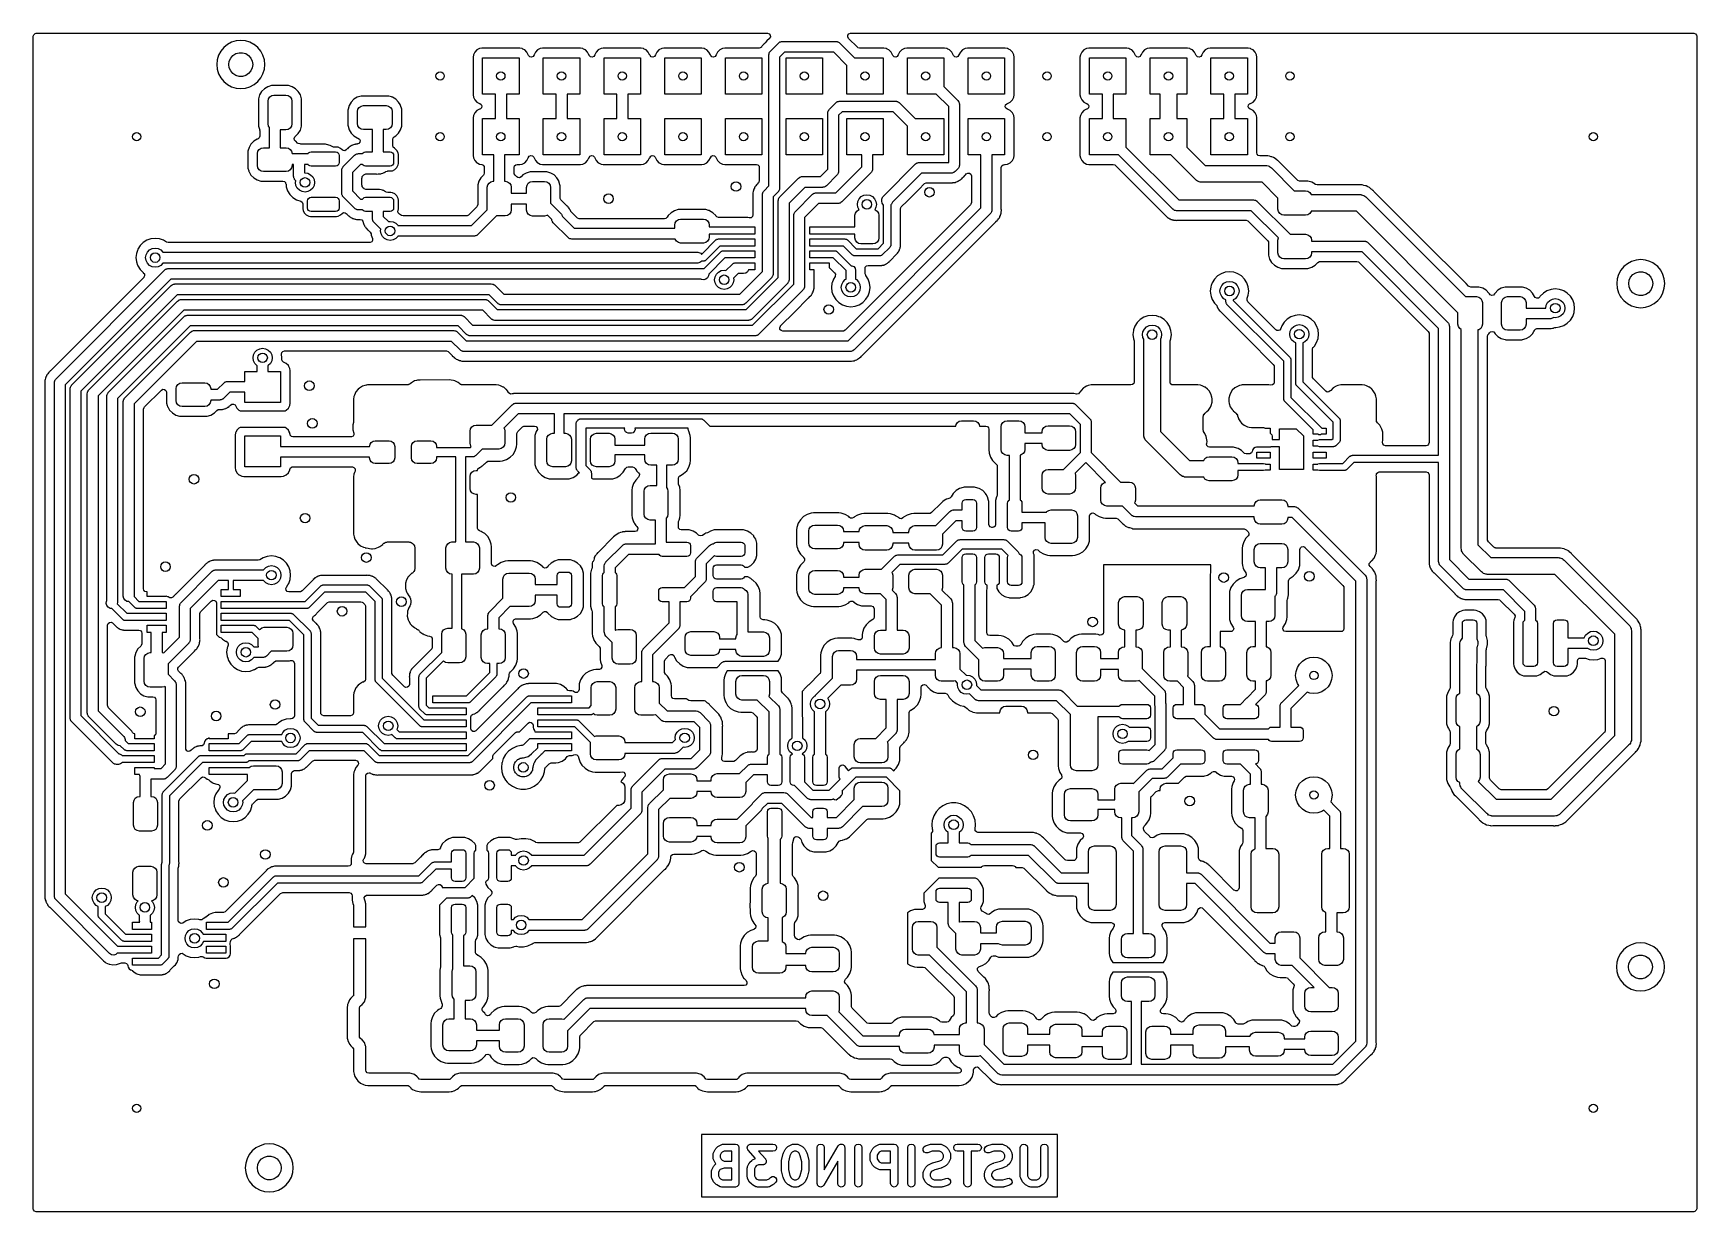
# Model space of a CAD drawing. Extents: x 0.23 to 2.97, y 0.23 to 2.17.
import ezdxf

# ---------------------------------------------------------------- set-up
doc = ezdxf.new("R2010")
doc.units = 0
doc.header["$MEASUREMENT"] = 0
doc.layers.add('BLACK', color=7, linetype='CONTINUOUS')

msp = doc.modelspace()

# ---------------------------------------------------------------- linework, layer by layer
at = {"layer": 'BLACK', "linetype": 'CONTINUOUS'}
for p, q in [((0.2297, 2.1653), (0.2305, 2.168)), ((0.2297, 2.1189), (0.2297, 2.1653)), ((0.2305, 2.168), (0.2326, 2.1698)), ((0.2326, 2.1698), (0.2347, 2.1703)), ((0.2347, 2.1703), (1.4392, 2.1703)), ((1.4392, 2.1703), (1.4419, 2.1695)), ((1.4419, 2.1695), (1.4437, 2.1674)), ((1.4437, 2.1674), (1.4441, 2.1646)), ((1.5717, 2.1643), (1.5719, 2.1671)), ((1.5719, 2.1671), (1.5735, 2.1693)), ((1.5735, 2.1693), (1.5762, 2.1703)), ((1.5762, 2.1703), (1.5765, 2.1703)), ((1.5765, 2.1703), (2.9653, 2.1703)), ((2.9653, 2.1703), (2.968, 2.1695)), ((2.968, 2.1695), (2.9698, 2.1674)), ((2.9698, 2.1674), (2.9703, 2.1653)), ((2.9703, 2.1653), (2.9703, 0.2347)), ((0.5386, 2.1408), (0.535, 2.134)), ((0.5436, 2.1468), (0.5386, 2.1408)), ((0.5496, 2.1518), (0.5436, 2.1468)), ((0.5564, 2.1554), (0.5496, 2.1518)), ((0.5638, 2.1577), (0.5564, 2.1554)), ((0.5634, 2.1368), (0.5687, 2.1383)), ((0.5715, 2.1584), (0.5638, 2.1577)), ((0.5638, 2.1577), (0.5638, 2.1577)), ((0.5687, 2.1383), (0.5743, 2.1383)), ((0.5793, 2.1577), (0.5715, 2.1584)), ((0.5715, 2.1584), (0.5715, 2.1584)), ((0.5743, 2.1383), (0.5797, 2.1368)), ((0.5867, 2.1554), (0.5793, 2.1577)), ((0.5931, 2.152), (0.5867, 2.1554)), ((0.5935, 2.1518), (0.5931, 2.152)), ((0.5995, 2.1468), (0.5935, 2.1518)), ((0.6045, 2.1408), (0.5995, 2.1468)), ((0.6081, 2.134), (0.6045, 2.1408)), ((0.9571, 2.1394), (0.9548, 2.1349)), ((0.9606, 2.1429), (0.9571, 2.1394)), ((0.9651, 2.1452), (0.9606, 2.1429)), ((0.9688, 2.1458), (0.9651, 2.1452)), ((1.0312, 2.1458), (0.9688, 2.1458)), ((1.0349, 2.1452), (1.0312, 2.1458)), ((1.0312, 2.1458), (1.0312, 2.1458)), ((1.0364, 2.1444), (1.0349, 2.1452)), ((1.0394, 2.1429), (1.0364, 2.1444)), ((1.0429, 2.1394), (1.0394, 2.1429)), ((1.0452, 2.1349), (1.0429, 2.1394)), ((1.0571, 2.1394), (1.0548, 2.1349)), ((1.0606, 2.1429), (1.0571, 2.1394)), ((1.0651, 2.1452), (1.0606, 2.1429)), ((1.0688, 2.1458), (1.0651, 2.1452)), ((1.1312, 2.1458), (1.0688, 2.1458)), ((1.1349, 2.1452), (1.1312, 2.1458)), ((1.1312, 2.1458), (1.1312, 2.1458)), ((1.1364, 2.1444), (1.1349, 2.1452)), ((1.1394, 2.1429), (1.1364, 2.1444)), ((1.1429, 2.1394), (1.1394, 2.1429)), ((1.1452, 2.1349), (1.1429, 2.1394)), ((1.1571, 2.1394), (1.1548, 2.1349)), ((1.1606, 2.1429), (1.1571, 2.1394)), ((1.1651, 2.1452), (1.1606, 2.1429)), ((1.1688, 2.1458), (1.1651, 2.1452)), ((1.2312, 2.1458), (1.1688, 2.1458)), ((1.2349, 2.1452), (1.2312, 2.1458)), ((1.2312, 2.1458), (1.2312, 2.1458)), ((1.2364, 2.1444), (1.2349, 2.1452)), ((1.2394, 2.1429), (1.2364, 2.1444)), ((1.2429, 2.1394), (1.2394, 2.1429)), ((1.2452, 2.1349), (1.2429, 2.1394)), ((1.2571, 2.1394), (1.2548, 2.1349)), ((1.2606, 2.1429), (1.2571, 2.1394)), ((1.2651, 2.1452), (1.2606, 2.1429)), ((1.2688, 2.1458), (1.2651, 2.1452)), ((1.3312, 2.1458), (1.2688, 2.1458)), ((1.3349, 2.1452), (1.3312, 2.1458)), ((1.3312, 2.1458), (1.3312, 2.1458)), ((1.3364, 2.1444), (1.3349, 2.1452)), ((1.3394, 2.1429), (1.3364, 2.1444)), ((1.3429, 2.1394), (1.3394, 2.1429)), ((1.3452, 2.1349), (1.3429, 2.1394)), ((1.3571, 2.1394), (1.3548, 2.1349)), ((1.3606, 2.1429), (1.3571, 2.1394)), ((1.3651, 2.1452), (1.3606, 2.1429)), ((1.3688, 2.1458), (1.3651, 2.1452)), ((1.4254, 2.1458), (1.3688, 2.1458)), ((1.4271, 2.1461), (1.4254, 2.1458)), ((1.4293, 2.1477), (1.4271, 2.1461)), ((1.4297, 2.1481), (1.4293, 2.1477)), ((1.4301, 2.1488), (1.4297, 2.1481)), ((1.4305, 2.1494), (1.4301, 2.1488)), ((1.4317, 2.1508), (1.4305, 2.1494)), ((1.4305, 2.1494), (1.4305, 2.1494)), ((1.4319, 2.151), (1.4317, 2.1508)), ((1.432, 2.1512), (1.4319, 2.151)), ((1.4324, 2.1516), (1.432, 2.1512)), ((1.4329, 2.152), (1.4324, 2.1516)), ((1.4338, 2.1531), (1.4329, 2.152)), ((1.4347, 2.154), (1.4338, 2.1531)), ((1.435, 2.1542), (1.4347, 2.154)), ((1.4354, 2.1546), (1.435, 2.1542)), ((1.435, 2.1542), (1.435, 2.1542)), ((1.4385, 2.1577), (1.4354, 2.1546)), ((1.4427, 2.1618), (1.4385, 2.1577)), ((1.4422, 2.1373), (1.4423, 2.138)), ((1.4423, 2.138), (1.4429, 2.139)), ((1.4429, 2.1621), (1.4427, 2.1618)), ((1.4441, 2.1646), (1.4429, 2.1621)), ((1.4429, 2.139), (1.4434, 2.1401)), ((1.4434, 2.1401), (1.4439, 2.1405)), ((1.4439, 2.1405), (1.4443, 2.1411)), ((1.4443, 2.1411), (1.4573, 2.1541)), ((1.4573, 2.1541), (1.4587, 2.1553)), ((1.4587, 2.1553), (1.4594, 2.1555)), ((1.4594, 2.1555), (1.4599, 2.156)), ((1.4672, 2.139), (1.4594, 2.1312)), ((1.4599, 2.156), (1.4611, 2.1562)), ((1.4611, 2.1562), (1.4622, 2.1566)), ((1.4622, 2.1566), (1.4629, 2.1566)), ((1.4629, 2.1566), (1.4635, 2.1567)), ((1.4635, 2.1567), (1.5521, 2.1567)), ((1.5485, 2.139), (1.4672, 2.139)), ((1.57, 2.1175), (1.5485, 2.139)), ((1.5521, 2.1567), (1.554, 2.1565)), ((1.554, 2.1565), (1.5546, 2.1562)), ((1.5546, 2.1562), (1.5553, 2.1561)), ((1.5553, 2.1561), (1.5563, 2.1555)), ((1.5563, 2.1555), (1.5573, 2.155)), ((1.5573, 2.155), (1.5578, 2.1545)), ((1.5578, 2.1545), (1.5584, 2.1541)), ((1.5584, 2.1541), (1.5825, 2.13)), ((1.573, 2.1618), (1.5717, 2.1643)), ((1.5876, 2.1472), (1.573, 2.1618)), ((1.5884, 2.1466), (1.5876, 2.1472)), ((1.5911, 2.1458), (1.5884, 2.1466)), ((1.6312, 2.1458), (1.5911, 2.1458)), ((1.6349, 2.1452), (1.6312, 2.1458)), ((1.6312, 2.1458), (1.6312, 2.1458)), ((1.6364, 2.1444), (1.6349, 2.1452)), ((1.6394, 2.1429), (1.6364, 2.1444)), ((1.6429, 2.1394), (1.6394, 2.1429)), ((1.6452, 2.1349), (1.6429, 2.1394)), ((1.6571, 2.1394), (1.6548, 2.1349)), ((1.6606, 2.1429), (1.6571, 2.1394)), ((1.6651, 2.1452), (1.6606, 2.1429)), ((1.6688, 2.1458), (1.6651, 2.1452)), ((1.7312, 2.1458), (1.6688, 2.1458)), ((1.7349, 2.1452), (1.7312, 2.1458)), ((1.7312, 2.1458), (1.7312, 2.1458)), ((1.7364, 2.1444), (1.7349, 2.1452)), ((1.7394, 2.1429), (1.7364, 2.1444)), ((1.7429, 2.1394), (1.7394, 2.1429)), ((1.7452, 2.1349), (1.7429, 2.1394)), ((1.7571, 2.1394), (1.7548, 2.1349)), ((1.7606, 2.1429), (1.7571, 2.1394)), ((1.7651, 2.1452), (1.7606, 2.1429)), ((1.7688, 2.1458), (1.7651, 2.1452)), ((1.8312, 2.1458), (1.7688, 2.1458)), ((1.8349, 2.1452), (1.8312, 2.1458)), ((1.8312, 2.1458), (1.8312, 2.1458)), ((1.8364, 2.1444), (1.8349, 2.1452)), ((1.8394, 2.1429), (1.8364, 2.1444)), ((1.8429, 2.1394), (1.8394, 2.1429)), ((1.844, 2.1372), (1.8429, 2.1394)), ((1.9571, 2.1394), (1.9548, 2.1349)), ((1.9606, 2.1429), (1.9571, 2.1394)), ((1.9651, 2.1452), (1.9606, 2.1429)), ((1.9688, 2.1458), (1.9651, 2.1452)), ((2.0312, 2.1458), (1.9688, 2.1458)), ((2.0349, 2.1452), (2.0312, 2.1458)), ((2.0312, 2.1458), (2.0312, 2.1458)), ((2.0364, 2.1444), (2.0349, 2.1452)), ((2.0394, 2.1429), (2.0364, 2.1444)), ((2.0429, 2.1394), (2.0394, 2.1429)), ((2.0452, 2.1349), (2.0429, 2.1394)), ((2.0571, 2.1394), (2.0548, 2.1349)), ((2.0606, 2.1429), (2.0571, 2.1394)), ((2.0651, 2.1452), (2.0606, 2.1429)), ((2.0688, 2.1458), (2.0651, 2.1452)), ((2.1312, 2.1458), (2.0688, 2.1458)), ((2.1349, 2.1452), (2.1312, 2.1458)), ((2.1312, 2.1458), (2.1312, 2.1458)), ((2.1364, 2.1444), (2.1349, 2.1452)), ((2.1394, 2.1429), (2.1364, 2.1444)), ((2.1429, 2.1394), (2.1394, 2.1429)), ((2.1452, 2.1349), (2.1429, 2.1394)), ((2.1571, 2.1394), (2.1548, 2.1349)), ((2.1606, 2.1429), (2.1571, 2.1394)), ((2.1651, 2.1452), (2.1606, 2.1429)), ((2.1688, 2.1458), (2.1651, 2.1452)), ((2.2312, 2.1458), (2.1688, 2.1458)), ((2.2349, 2.1452), (2.2312, 2.1458)), ((2.2312, 2.1458), (2.2312, 2.1458)), ((2.2364, 2.1444), (2.2349, 2.1452)), ((2.2394, 2.1429), (2.2364, 2.1444)), ((2.2429, 2.1394), (2.2394, 2.1429)), ((2.244, 2.1372), (2.2429, 2.1394)), ((0.2297, 0.3571), (0.2297, 2.1189)), ((0.5327, 2.1266), (0.532, 2.1189)), ((0.532, 2.1189), (0.532, 2.1189)), ((0.532, 2.1189), (0.5327, 2.1111)), ((0.535, 2.134), (0.5327, 2.1266)), ((0.5327, 2.1266), (0.5327, 2.1266)), ((0.5327, 2.1111), (0.5327, 2.1111)), ((0.5327, 2.1111), (0.535, 2.1037)), ((0.5519, 2.1189), (0.5527, 2.1244)), ((0.5527, 2.1133), (0.5519, 2.1189)), ((0.5527, 2.1244), (0.555, 2.1295)), ((0.555, 2.1082), (0.5527, 2.1133)), ((0.555, 2.1295), (0.5587, 2.1337)), ((0.5587, 2.1337), (0.5634, 2.1368)), ((0.5797, 2.1368), (0.5844, 2.1337)), ((0.5844, 2.1337), (0.5881, 2.1295)), ((0.5881, 2.1295), (0.5904, 2.1244)), ((0.5904, 2.1133), (0.5881, 2.1082)), ((0.5904, 2.1244), (0.5912, 2.1189)), ((0.5912, 2.1189), (0.5904, 2.1133)), ((0.6104, 2.1266), (0.6081, 2.134)), ((0.6081, 2.1037), (0.6104, 2.1111)), ((0.6111, 2.1189), (0.6104, 2.1266)), ((0.6104, 2.1266), (0.6104, 2.1266)), ((0.6104, 2.1266), (0.6104, 2.1266)), ((0.6104, 2.1266), (0.6104, 2.1266)), ((0.6104, 2.1111), (0.6111, 2.1189)), ((0.9548, 2.1349), (0.9542, 2.1312)), ((0.9542, 2.1312), (0.9542, 2.1312)), ((0.9542, 2.1312), (0.9542, 2.0688)), ((0.9548, 2.1349), (0.9548, 2.1349)), ((0.97, 2.07), (0.97, 2.13)), ((0.97, 2.13), (1.03, 2.13)), ((1.03, 2.13), (1.03, 2.07)), ((1.0453, 2.1346), (1.0452, 2.1349)), ((1.0458, 2.1336), (1.0453, 2.1346)), ((1.0478, 2.1317), (1.0458, 2.1336)), ((1.0506, 2.1312), (1.0478, 2.1317)), ((1.0531, 2.1323), (1.0506, 2.1312)), ((1.0547, 2.1346), (1.0531, 2.1323)), ((1.0548, 2.1349), (1.0547, 2.1346)), ((1.07, 2.07), (1.07, 2.13)), ((1.07, 2.13), (1.13, 2.13)), ((1.13, 2.13), (1.13, 2.07)), ((1.1453, 2.1346), (1.1452, 2.1349)), ((1.1458, 2.1336), (1.1453, 2.1346)), ((1.1478, 2.1317), (1.1458, 2.1336)), ((1.1506, 2.1312), (1.1478, 2.1317)), ((1.1531, 2.1323), (1.1506, 2.1312)), ((1.1547, 2.1346), (1.1531, 2.1323)), ((1.1548, 2.1349), (1.1547, 2.1346)), ((1.17, 2.07), (1.17, 2.13)), ((1.17, 2.13), (1.23, 2.13)), ((1.23, 2.13), (1.23, 2.07)), ((1.2453, 2.1346), (1.2452, 2.1349)), ((1.2458, 2.1336), (1.2453, 2.1346)), ((1.2478, 2.1317), (1.2458, 2.1336)), ((1.2506, 2.1312), (1.2478, 2.1317)), ((1.2531, 2.1323), (1.2506, 2.1312)), ((1.2547, 2.1346), (1.2531, 2.1323)), ((1.2548, 2.1349), (1.2547, 2.1346)), ((1.27, 2.07), (1.27, 2.13)), ((1.27, 2.13), (1.33, 2.13)), ((1.33, 2.13), (1.33, 2.07)), ((1.3453, 2.1346), (1.3452, 2.1349)), ((1.3458, 2.1336), (1.3453, 2.1346)), ((1.3478, 2.1317), (1.3458, 2.1336)), ((1.3506, 2.1312), (1.3478, 2.1317)), ((1.3531, 2.1323), (1.3506, 2.1312)), ((1.3547, 2.1346), (1.3531, 2.1323)), ((1.3548, 2.1349), (1.3547, 2.1346)), ((1.37, 2.07), (1.37, 2.13)), ((1.37, 2.13), (1.43, 2.13)), ((1.43, 2.13), (1.43, 2.07)), ((1.4417, 2.1349), (1.4419, 2.1367)), ((1.4417, 1.9189), (1.4417, 2.1349)), ((1.4419, 2.1367), (1.4422, 2.1373)), ((1.4594, 2.1312), (1.4594, 1.9152)), ((1.47, 2.07), (1.47, 2.13)), ((1.47, 2.13), (1.53, 2.13)), ((1.53, 2.13), (1.53, 2.07)), ((1.57, 2.07), (1.57, 2.1175)), ((1.5825, 2.13), (1.63, 2.13)), ((1.63, 2.13), (1.63, 2.07)), ((1.6453, 2.1346), (1.6452, 2.1349)), ((1.6458, 2.1336), (1.6453, 2.1346)), ((1.6478, 2.1317), (1.6458, 2.1336)), ((1.6506, 2.1312), (1.6478, 2.1317)), ((1.6531, 2.1323), (1.6506, 2.1312)), ((1.6547, 2.1346), (1.6531, 2.1323)), ((1.6548, 2.1349), (1.6547, 2.1346)), ((1.67, 2.07), (1.67, 2.13)), ((1.67, 2.13), (1.73, 2.13)), ((1.73, 2.13), (1.73, 2.0825)), ((1.7453, 2.1346), (1.7452, 2.1349)), ((1.7458, 2.1336), (1.7453, 2.1346)), ((1.7478, 2.1317), (1.7458, 2.1336)), ((1.7506, 2.1312), (1.7478, 2.1317)), ((1.7531, 2.1323), (1.7506, 2.1312)), ((1.7547, 2.1346), (1.7531, 2.1323)), ((1.7548, 2.1349), (1.7547, 2.1346)), ((1.77, 2.07), (1.77, 2.13)), ((1.77, 2.13), (1.83, 2.13)), ((1.83, 2.13), (1.83, 2.07)), ((1.8452, 2.1349), (1.844, 2.1372)), ((1.8458, 2.1312), (1.8452, 2.1349)), ((1.8458, 2.0688), (1.8458, 2.1312)), ((1.9548, 2.1349), (1.9542, 2.1312)), ((1.9542, 2.1312), (1.9542, 2.1312)), ((1.9542, 2.1312), (1.9542, 2.0688)), ((1.9548, 2.1349), (1.9548, 2.1349)), ((1.97, 2.07), (1.97, 2.13)), ((1.97, 2.13), (2.03, 2.13)), ((2.03, 2.13), (2.03, 2.07)), ((2.0453, 2.1346), (2.0452, 2.1349)), ((2.0458, 2.1336), (2.0453, 2.1346)), ((2.0478, 2.1317), (2.0458, 2.1336)), ((2.0506, 2.1312), (2.0478, 2.1317)), ((2.0531, 2.1323), (2.0506, 2.1312)), ((2.0547, 2.1346), (2.0531, 2.1323)), ((2.0548, 2.1349), (2.0547, 2.1346)), ((2.07, 2.07), (2.07, 2.13)), ((2.07, 2.13), (2.13, 2.13)), ((2.13, 2.13), (2.13, 2.07)), ((2.1453, 2.1346), (2.1452, 2.1349)), ((2.1458, 2.1336), (2.1453, 2.1346)), ((2.1478, 2.1317), (2.1458, 2.1336)), ((2.1506, 2.1312), (2.1478, 2.1317)), ((2.1531, 2.1323), (2.1506, 2.1312)), ((2.1547, 2.1346), (2.1531, 2.1323)), ((2.1548, 2.1349), (2.1547, 2.1346)), ((2.17, 2.07), (2.17, 2.13)), ((2.17, 2.13), (2.23, 2.13)), ((2.23, 2.13), (2.23, 2.07)), ((2.2452, 2.1349), (2.244, 2.1372)), ((2.2458, 2.1312), (2.2452, 2.1349)), ((2.2458, 2.0688), (2.2458, 2.1312)), ((0.535, 2.1037), (0.5386, 2.0969)), ((0.5386, 2.0969), (0.5436, 2.0909)), ((0.5436, 2.0909), (0.5496, 2.0859)), ((0.5496, 2.0859), (0.5564, 2.0823)), ((0.5587, 2.104), (0.555, 2.1082)), ((0.5634, 2.101), (0.5587, 2.104)), ((0.5687, 2.0994), (0.5634, 2.101)), ((0.5743, 2.0994), (0.5687, 2.0994)), ((0.5797, 2.101), (0.5743, 2.0994)), ((0.5844, 2.104), (0.5797, 2.101)), ((0.5881, 2.1082), (0.5844, 2.104)), ((0.5867, 2.0823), (0.5935, 2.0859)), ((0.5935, 2.0859), (0.5995, 2.0909)), ((0.5995, 2.0909), (0.6045, 2.0969)), ((0.6045, 2.0969), (0.6081, 2.1037)), ((0.6223, 2.0841), (0.616, 2.0822)), ((0.6237, 2.0842), (0.6223, 2.0841)), ((0.6223, 2.0841), (0.6223, 2.0841)), ((0.6486, 2.0842), (0.6237, 2.0842)), ((0.6237, 2.0842), (0.6237, 2.0842)), ((0.65, 2.0841), (0.6486, 2.0842)), ((0.6486, 2.0842), (0.6486, 2.0842)), ((0.6562, 2.0822), (0.65, 2.0841)), ((0.5564, 2.0823), (0.5638, 2.08)), ((0.5638, 2.08), (0.5638, 2.08)), ((0.5638, 2.08), (0.5638, 2.08)), ((0.5638, 2.08), (0.5715, 2.0793)), ((0.5715, 2.0793), (0.5793, 2.08)), ((0.5715, 2.0793), (0.5715, 2.0793)), ((0.5715, 2.0793), (0.5715, 2.0793)), ((0.5793, 2.08), (0.5867, 2.0823)), ((0.5793, 2.08), (0.5793, 2.08)), ((0.5793, 2.08), (0.5793, 2.08)), ((0.5793, 2.08), (0.5793, 2.08)), ((0.6008, 2.0626), (0.6007, 2.0611)), ((0.6007, 2.0611), (0.6007, 2.0186)), ((0.6026, 2.0688), (0.6008, 2.0626)), ((0.6008, 2.0626), (0.6008, 2.0626)), ((0.6059, 2.0744), (0.6026, 2.0688)), ((0.6105, 2.079), (0.6059, 2.0744)), ((0.6059, 2.0744), (0.6059, 2.0744)), ((0.616, 2.0822), (0.6105, 2.079)), ((0.6105, 2.079), (0.6105, 2.079)), ((0.6165, 2.0586), (0.6172, 2.0623)), ((0.6165, 2.0212), (0.6165, 2.0586)), ((0.6172, 2.0623), (0.6193, 2.0655)), ((0.6193, 2.0655), (0.6225, 2.0677)), ((0.6225, 2.0677), (0.6263, 2.0684)), ((0.6263, 2.0684), (0.646, 2.0684)), ((0.646, 2.0684), (0.6498, 2.0677)), ((0.6498, 2.0677), (0.6529, 2.0655)), ((0.6529, 2.0655), (0.6551, 2.0623)), ((0.6551, 2.0623), (0.6558, 2.0586)), ((0.6558, 2.0586), (0.6558, 2.0212)), ((0.6618, 2.079), (0.6562, 2.0822)), ((0.6664, 2.0744), (0.6618, 2.079)), ((0.6618, 2.079), (0.6618, 2.079)), ((0.6678, 2.072), (0.6664, 2.0744)), ((0.6664, 2.0744), (0.6664, 2.0744)), ((0.6697, 2.0688), (0.6678, 2.072)), ((0.6715, 2.0626), (0.6697, 2.0688)), ((0.6716, 2.0611), (0.6715, 2.0626)), ((0.6716, 2.0186), (0.6716, 2.0611)), ((0.7534, 2.0571), (0.7502, 2.0516)), ((0.758, 2.0617), (0.7534, 2.0571)), ((0.7534, 2.0571), (0.7534, 2.0571)), ((0.7636, 2.065), (0.758, 2.0617)), ((0.758, 2.0617), (0.758, 2.0617)), ((0.7698, 2.0668), (0.7636, 2.065)), ((0.7713, 2.0669), (0.7698, 2.0668)), ((0.7698, 2.0668), (0.7698, 2.0668)), ((0.8138, 2.0669), (0.7713, 2.0669)), ((0.7713, 2.0669), (0.7713, 2.0669)), ((0.8153, 2.0668), (0.8138, 2.0669)), ((0.8138, 2.0669), (0.8138, 2.0669)), ((0.82, 2.0654), (0.8153, 2.0668)), ((0.8212, 2.0651), (0.82, 2.0654)), ((0.8215, 2.065), (0.8212, 2.0651)), ((0.8271, 2.0617), (0.8215, 2.065)), ((0.8316, 2.0571), (0.8271, 2.0617)), ((0.8271, 2.0617), (0.8271, 2.0617)), ((0.834, 2.0531), (0.8316, 2.0571)), ((0.8316, 2.0571), (0.8316, 2.0571)), ((0.9542, 2.0688), (0.9548, 2.0651)), ((0.9548, 2.0651), (0.9571, 2.0606)), ((0.9571, 2.0606), (0.9606, 2.0571)), ((0.9606, 2.0571), (0.9629, 2.0559)), ((0.9629, 2.0559), (0.9651, 2.0548)), ((0.9913, 2.07), (0.97, 2.07)), ((0.9913, 2.03), (0.9913, 2.07)), ((1.03, 2.07), (1.0091, 2.07)), ((1.0091, 2.07), (1.0091, 2.03)), ((1.0913, 2.07), (1.07, 2.07)), ((1.0913, 2.03), (1.0913, 2.07)), ((1.13, 2.07), (1.1091, 2.07)), ((1.1091, 2.07), (1.1091, 2.03)), ((1.1913, 2.07), (1.17, 2.07)), ((1.1913, 2.03), (1.1913, 2.07)), ((1.23, 2.07), (1.2091, 2.07)), ((1.2091, 2.07), (1.2091, 2.03)), ((1.33, 2.07), (1.27, 2.07)), ((1.43, 2.07), (1.37, 2.07)), ((1.53, 2.07), (1.47, 2.07)), ((1.5413, 2.0451), (1.5523, 2.0561)), ((1.5523, 2.0561), (1.5537, 2.0573)), ((1.5537, 2.0573), (1.5544, 2.0575)), ((1.5544, 2.0575), (1.5549, 2.058)), ((1.5549, 2.058), (1.5561, 2.0582)), ((1.5561, 2.0582), (1.5572, 2.0586)), ((1.5572, 2.0586), (1.5579, 2.0586)), ((1.5579, 2.0586), (1.5585, 2.0587)), ((1.5585, 2.0587), (1.6501, 2.0587)), ((1.63, 2.07), (1.57, 2.07)), ((1.6501, 2.0587), (1.652, 2.0585)), ((1.652, 2.0585), (1.6526, 2.0582)), ((1.6526, 2.0582), (1.6533, 2.0581)), ((1.6533, 2.0581), (1.6543, 2.0575)), ((1.6543, 2.0575), (1.6553, 2.057)), ((1.6553, 2.057), (1.6558, 2.0565)), ((1.6558, 2.0565), (1.6564, 2.0561)), ((1.6564, 2.0561), (1.6825, 2.03)), ((1.7175, 2.07), (1.67, 2.07)), ((1.7379, 2.0496), (1.7175, 2.07)), ((1.73, 2.0825), (1.753, 2.0595)), ((1.753, 2.0595), (1.7542, 2.0581)), ((1.7542, 2.0581), (1.7544, 2.0574)), ((1.7544, 2.0574), (1.7548, 2.0569)), ((1.7548, 2.0569), (1.7551, 2.0557)), ((1.7551, 2.0557), (1.7555, 2.0547)), ((1.83, 2.07), (1.77, 2.07)), ((1.8349, 2.0548), (1.8394, 2.0571)), ((1.8394, 2.0571), (1.8429, 2.0606)), ((1.8429, 2.0606), (1.8452, 2.0651)), ((1.8452, 2.0651), (1.8458, 2.0688)), ((1.9542, 2.0688), (1.9548, 2.0651)), ((1.9548, 2.0651), (1.9571, 2.0606)), ((1.9571, 2.0606), (1.9606, 2.0571)), ((1.9606, 2.0571), (1.9629, 2.0559)), ((1.9629, 2.0559), (1.9651, 2.0548)), ((1.9913, 2.07), (1.97, 2.07)), ((1.9913, 2.03), (1.9913, 2.07)), ((2.03, 2.07), (2.0091, 2.07)), ((2.0091, 2.07), (2.0091, 2.03)), ((2.0864, 2.07), (2.07, 2.07)), ((2.0864, 2.03), (2.0864, 2.07)), ((2.13, 2.07), (2.114, 2.07)), ((2.114, 2.07), (2.114, 2.03)), ((2.1913, 2.07), (2.17, 2.07)), ((2.1913, 2.03), (2.1913, 2.07)), ((2.23, 2.07), (2.2091, 2.07)), ((2.2091, 2.07), (2.2091, 2.03)), ((2.2349, 2.0548), (2.2394, 2.0571)), ((2.2394, 2.0571), (2.2429, 2.0606)), ((2.2429, 2.0606), (2.2452, 2.0651)), ((2.2452, 2.0651), (2.2458, 2.0688)), ((0.7483, 2.0453), (0.7482, 2.0439)), ((0.7482, 2.0439), (0.7482, 2.019)), ((0.7502, 2.0516), (0.7483, 2.0453)), ((0.7483, 2.0453), (0.7483, 2.0453)), ((0.764, 2.0413), (0.7647, 2.0451)), ((0.764, 2.0216), (0.764, 2.0413)), ((0.7647, 2.0451), (0.7669, 2.0483)), ((0.7669, 2.0483), (0.7701, 2.0504)), ((0.7701, 2.0504), (0.7738, 2.0511)), ((0.7738, 2.0511), (0.8112, 2.0511)), ((0.8112, 2.0511), (0.815, 2.0504)), ((0.815, 2.0504), (0.8182, 2.0483)), ((0.8182, 2.0483), (0.8203, 2.0451)), ((0.8203, 2.0451), (0.8211, 2.0413)), ((0.8211, 2.0413), (0.8211, 2.0216)), ((0.8349, 2.0516), (0.834, 2.0531)), ((0.8367, 2.0453), (0.8349, 2.0516)), ((0.8369, 2.0439), (0.8367, 2.0453)), ((0.8369, 2.019), (0.8369, 2.0439)), ((0.9548, 2.0349), (0.9542, 2.0312)), ((0.9542, 2.0312), (0.9542, 2.0312)), ((0.9542, 2.0312), (0.9542, 1.9688)), ((0.9571, 2.0394), (0.9548, 2.0349)), ((0.9548, 2.0349), (0.9548, 2.0349)), ((0.9606, 2.0429), (0.9571, 2.0394)), ((0.9651, 2.0452), (0.9606, 2.0429)), ((0.9651, 2.0548), (0.9651, 2.0548)), ((0.9651, 2.0548), (0.9654, 2.0547)), ((0.9654, 2.0453), (0.9651, 2.0452)), ((0.9654, 2.0547), (0.9677, 2.0531)), ((0.9664, 2.0458), (0.9654, 2.0453)), ((0.9683, 2.0478), (0.9664, 2.0458)), ((0.9677, 2.0531), (0.9688, 2.0506)), ((0.9688, 2.0506), (0.9683, 2.0478)), ((0.97, 1.97), (0.97, 2.03)), ((0.97, 2.03), (0.9913, 2.03)), ((1.0091, 2.03), (1.03, 2.03)), ((1.03, 2.03), (1.03, 1.97)), ((1.07, 1.97), (1.07, 2.03)), ((1.07, 2.03), (1.0913, 2.03)), ((1.1091, 2.03), (1.13, 2.03)), ((1.13, 2.03), (1.13, 1.97)), ((1.17, 1.97), (1.17, 2.03)), ((1.17, 2.03), (1.1913, 2.03)), ((1.2091, 2.03), (1.23, 2.03)), ((1.23, 2.03), (1.23, 1.97)), ((1.27, 1.97), (1.27, 2.03)), ((1.27, 2.03), (1.33, 2.03)), ((1.33, 2.03), (1.33, 1.97)), ((1.37, 1.97), (1.37, 2.03)), ((1.37, 2.03), (1.43, 2.03)), ((1.43, 2.03), (1.43, 1.97)), ((1.47, 1.97), (1.47, 2.03)), ((1.47, 2.03), (1.53, 2.03)), ((1.53, 2.03), (1.53, 1.97)), ((1.5387, 2.0389), (1.5389, 2.0407)), ((1.5387, 1.9465), (1.5387, 2.0389)), ((1.5389, 2.0407), (1.5392, 2.0413)), ((1.5392, 2.0413), (1.5393, 2.042)), ((1.5393, 2.042), (1.5399, 2.043)), ((1.5399, 2.043), (1.5404, 2.0441)), ((1.5404, 2.0441), (1.5409, 2.0445)), ((1.5409, 2.0445), (1.5413, 2.0451)), ((1.5622, 2.041), (1.5564, 2.0352)), ((1.5564, 2.0352), (1.5564, 1.9429)), ((1.6465, 2.041), (1.5622, 2.041)), ((1.57, 1.97), (1.57, 2.03)), ((1.57, 2.03), (1.63, 2.03)), ((1.63, 2.03), (1.63, 1.97)), ((1.67, 2.0175), (1.6465, 2.041)), ((1.6825, 2.03), (1.73, 2.03)), ((1.73, 2.03), (1.73, 1.97)), ((1.7379, 1.9577), (1.7379, 2.0496)), ((1.7555, 2.0547), (1.7554, 2.054)), ((1.7554, 2.054), (1.7556, 2.0533)), ((1.7556, 2.0533), (1.7556, 1.9533)), ((1.77, 1.97), (1.77, 2.03)), ((1.77, 2.03), (1.83, 2.03)), ((1.83, 2.03), (1.83, 1.97)), ((1.8312, 2.0494), (1.8317, 2.0522)), ((1.8323, 2.0469), (1.8312, 2.0494)), ((1.8317, 2.0522), (1.8336, 2.0542)), ((1.8346, 2.0453), (1.8323, 2.0469)), ((1.8336, 2.0542), (1.8346, 2.0547)), ((1.8346, 2.0547), (1.8349, 2.0548)), ((1.8349, 2.0452), (1.8346, 2.0453)), ((1.8349, 2.0548), (1.8349, 2.0548)), ((1.8394, 2.0429), (1.8349, 2.0452)), ((1.8429, 2.0394), (1.8394, 2.0429)), ((1.844, 2.0372), (1.8429, 2.0394)), ((1.8452, 2.0349), (1.844, 2.0372)), ((1.8458, 2.0312), (1.8452, 2.0349)), ((1.8458, 1.9688), (1.8458, 2.0312)), ((1.9548, 2.0349), (1.9542, 2.0312)), ((1.9542, 2.0312), (1.9542, 2.0312)), ((1.9542, 2.0312), (1.9542, 1.9688)), ((1.9571, 2.0394), (1.9548, 2.0349)), ((1.9548, 2.0349), (1.9548, 2.0349)), ((1.9606, 2.0429), (1.9571, 2.0394)), ((1.9651, 2.0452), (1.9606, 2.0429)), ((1.9651, 2.0548), (1.9651, 2.0548)), ((1.9651, 2.0548), (1.9654, 2.0547)), ((1.9654, 2.0453), (1.9651, 2.0452)), ((1.9654, 2.0547), (1.9677, 2.0531)), ((1.9664, 2.0458), (1.9654, 2.0453)), ((1.9683, 2.0478), (1.9664, 2.0458)), ((1.9677, 2.0531), (1.9688, 2.0506)), ((1.9688, 2.0506), (1.9683, 2.0478)), ((1.97, 1.97), (1.97, 2.03)), ((1.97, 2.03), (1.9913, 2.03)), ((2.0091, 2.03), (2.03, 2.03)), ((2.03, 2.03), (2.03, 1.9827)), ((2.07, 1.97), (2.07, 2.03)), ((2.07, 2.03), (2.0864, 2.03)), ((2.114, 2.03), (2.13, 2.03)), ((2.13, 2.03), (2.13, 1.9829)), ((2.17, 1.97), (2.17, 2.03)), ((2.17, 2.03), (2.1913, 2.03)), ((2.2091, 2.03), (2.23, 2.03)), ((2.23, 2.03), (2.23, 1.97)), ((2.2312, 2.0494), (2.2317, 2.0522)), ((2.2323, 2.0469), (2.2312, 2.0494)), ((2.2317, 2.0522), (2.2336, 2.0542)), ((2.2346, 2.0453), (2.2323, 2.0469)), ((2.2336, 2.0542), (2.2346, 2.0547)), ((2.2346, 2.0547), (2.2349, 2.0548)), ((2.2349, 2.0452), (2.2346, 2.0453)), ((2.2349, 2.0548), (2.2349, 2.0548)), ((2.2394, 2.0429), (2.2349, 2.0452)), ((2.2429, 2.0394), (2.2394, 2.0429)), ((2.244, 2.0372), (2.2429, 2.0394)), ((2.2452, 2.0349), (2.244, 2.0372)), ((2.2457, 2.0317), (2.2452, 2.0349)), ((2.2458, 2.0312), (2.2457, 2.0317)), ((2.2458, 1.9734), (2.2458, 2.0312)), ((0.6007, 2.0186), (0.6008, 2.0171)), ((0.6008, 2.0171), (0.6008, 2.0171)), ((0.6008, 2.0171), (0.6027, 2.0106)), ((0.6029, 2.0008), (0.6021, 1.9981)), ((0.6027, 2.0106), (0.6026, 2.0106)), ((0.6026, 2.0106), (0.6029, 2.0092)), ((0.6029, 2.0092), (0.6029, 2.0008)), ((0.6172, 2.0174), (0.6165, 2.0212)), ((0.6187, 2.0152), (0.6172, 2.0174)), ((0.6187, 1.9819), (0.6187, 2.0152)), ((0.646, 2.0113), (0.6364, 2.0113)), ((0.6364, 2.0113), (0.6364, 1.9819)), ((0.6498, 2.0121), (0.646, 2.0113)), ((0.6529, 2.0142), (0.6498, 2.0121)), ((0.6551, 2.0174), (0.6529, 2.0142)), ((0.6558, 2.0212), (0.6551, 2.0174)), ((0.6608, 1.9998), (0.6616, 2.0006)), ((0.6616, 2.0006), (0.6618, 2.0008)), ((0.6618, 2.0008), (0.6664, 2.0053)), ((0.6618, 2.0008), (0.6618, 2.0008)), ((0.6664, 2.0053), (0.6697, 2.0109)), ((0.6697, 2.0109), (0.6715, 2.0171)), ((0.6715, 2.0171), (0.6716, 2.0186)), ((0.7482, 2.019), (0.7483, 2.0176)), ((0.7483, 2.0176), (0.7483, 2.0176)), ((0.7483, 2.0176), (0.7502, 2.0114)), ((0.7502, 2.0114), (0.7534, 2.0058)), ((0.7534, 2.0058), (0.7534, 2.0058)), ((0.7534, 2.0058), (0.758, 2.0012)), ((0.758, 2.0012), (0.758, 2.0012)), ((0.758, 2.0012), (0.7636, 1.9979)), ((0.7647, 2.0178), (0.764, 2.0216)), ((0.7669, 2.0147), (0.7647, 2.0178)), ((0.7701, 2.0125), (0.7669, 2.0147)), ((0.7738, 2.0118), (0.7701, 2.0125)), ((0.7885, 2.0118), (0.7738, 2.0118)), ((0.7885, 1.9751), (0.7885, 2.0118)), ((0.8112, 2.0118), (0.8062, 2.0118)), ((0.8062, 2.0118), (0.8062, 1.9751)), ((0.815, 2.0125), (0.8112, 2.0118)), ((0.8182, 2.0147), (0.815, 2.0125)), ((0.8203, 2.0178), (0.8182, 2.0147)), ((0.8211, 2.0216), (0.8203, 2.0178)), ((0.8244, 1.9996), (0.8271, 2.0012)), ((0.8271, 2.0012), (0.8316, 2.0058)), ((0.8316, 2.0058), (0.8349, 2.0114)), ((0.8349, 2.0114), (0.8367, 2.0176)), ((0.8367, 2.0176), (0.8369, 2.019)), ((1.67, 1.97), (1.67, 2.0175)), ((0.5833, 1.9761), (0.5832, 1.9747)), ((0.5832, 1.9747), (0.5832, 1.9498)), ((0.5852, 1.9824), (0.5833, 1.9761)), ((0.5833, 1.9761), (0.5833, 1.9761)), ((0.5884, 1.9879), (0.5852, 1.9824)), ((0.593, 1.9925), (0.5884, 1.9879)), ((0.5884, 1.9879), (0.5884, 1.9879)), ((0.5986, 1.9958), (0.593, 1.9925)), ((0.593, 1.9925), (0.593, 1.9925)), ((0.5993, 1.996), (0.5986, 1.9958)), ((0.5986, 1.9958), (0.5986, 1.9958)), ((0.5986, 1.9958), (0.5986, 1.9958)), ((0.599, 1.9721), (0.5997, 1.9759)), ((0.6, 1.9963), (0.5993, 1.996)), ((0.5997, 1.9759), (0.6019, 1.9791)), ((0.6021, 1.9981), (0.6, 1.9963)), ((0.6019, 1.9791), (0.6051, 1.9812)), ((0.6051, 1.9812), (0.6088, 1.9819)), ((0.6088, 1.9819), (0.6187, 1.9819)), ((0.6364, 1.9819), (0.6462, 1.9819)), ((0.6462, 1.9819), (0.65, 1.9812)), ((0.65, 1.9812), (0.6532, 1.9791)), ((0.6532, 1.9791), (0.6553, 1.9759)), ((0.6553, 1.9759), (0.6561, 1.9721)), ((0.6598, 1.9972), (0.6608, 1.9998)), ((0.6603, 1.9945), (0.6598, 1.9972)), ((0.6619, 1.9928), (0.6603, 1.9945)), ((0.6618, 1.9927), (0.6619, 1.9928)), ((0.6621, 1.9925), (0.6618, 1.9927)), ((0.6651, 1.9895), (0.6621, 1.9925)), ((0.6662, 1.9886), (0.6651, 1.9895)), ((0.6689, 1.988), (0.6662, 1.9886)), ((0.6691, 1.988), (0.6689, 1.988)), ((0.6694, 1.988), (0.6691, 1.988)), ((0.6691, 1.988), (0.6691, 1.988)), ((0.6703, 1.9879), (0.6694, 1.988)), ((0.7109, 1.9879), (0.6703, 1.9879)), ((0.6826, 1.9721), (0.6834, 1.9733)), ((0.6834, 1.9733), (0.6853, 1.9746)), ((0.6853, 1.9746), (0.6876, 1.9751)), ((0.6876, 1.9751), (0.7279, 1.9751)), ((0.7169, 1.9863), (0.7109, 1.9879)), ((0.7109, 1.9879), (0.7109, 1.9879)), ((0.7109, 1.9879), (0.7109, 1.9879)), ((0.7109, 1.9879), (0.7109, 1.9879)), ((0.7188, 1.9853), (0.7169, 1.9863)), ((0.7169, 1.9863), (0.7169, 1.9863)), ((0.7219, 1.9836), (0.7188, 1.9853)), ((0.7243, 1.983), (0.7219, 1.9836)), ((0.7292, 1.983), (0.7243, 1.983)), ((0.7279, 1.9751), (0.7302, 1.9746)), ((0.7319, 1.9826), (0.7292, 1.983)), ((0.7292, 1.983), (0.7292, 1.983)), ((0.7302, 1.9746), (0.7321, 1.9733)), ((0.7361, 1.9806), (0.7319, 1.9826)), ((0.7321, 1.9733), (0.7334, 1.9714)), ((0.7384, 1.9782), (0.7361, 1.9806)), ((0.7361, 1.9806), (0.7361, 1.9806)), ((0.7402, 1.9771), (0.7384, 1.9782)), ((0.743, 1.9769), (0.7402, 1.9771)), ((0.7454, 1.9782), (0.743, 1.9769)), ((0.747, 1.9798), (0.7454, 1.9782)), ((0.7472, 1.9799), (0.747, 1.9798)), ((0.7483, 1.9814), (0.7472, 1.9799)), ((0.749, 1.9818), (0.7483, 1.9814)), ((0.7496, 1.9823), (0.749, 1.9818)), ((0.7501, 1.9829), (0.7496, 1.9823)), ((0.7517, 1.9838), (0.7501, 1.9829)), ((0.7519, 1.9839), (0.7517, 1.9838)), ((0.7534, 1.985), (0.7519, 1.9839)), ((0.7541, 1.9853), (0.7534, 1.985)), ((0.7534, 1.985), (0.7534, 1.985)), ((0.7548, 1.9856), (0.7541, 1.9853)), ((0.7555, 1.986), (0.7548, 1.9856)), ((0.7572, 1.9866), (0.7555, 1.986)), ((0.7555, 1.986), (0.7555, 1.986)), ((0.7575, 1.9866), (0.7572, 1.9866)), ((0.7592, 1.9873), (0.7575, 1.9866)), ((0.7599, 1.9874), (0.7592, 1.9873)), ((0.7592, 1.9873), (0.7592, 1.9873)), ((0.7607, 1.9876), (0.7599, 1.9874)), ((0.7614, 1.9878), (0.7607, 1.9876)), ((0.7633, 1.9878), (0.7614, 1.9878)), ((0.7614, 1.9878), (0.7614, 1.9878)), ((0.7635, 1.9879), (0.7633, 1.9878)), ((0.7639, 1.9879), (0.7635, 1.9879)), ((0.7636, 1.9979), (0.7636, 1.9979)), ((0.7636, 1.9979), (0.7636, 1.9979)), ((0.7636, 1.9979), (0.7647, 1.9976)), ((0.766, 1.9887), (0.7639, 1.988)), ((0.7639, 1.988), (0.7639, 1.9879)), ((0.7647, 1.9976), (0.7671, 1.9961)), ((0.7679, 1.9908), (0.766, 1.9887)), ((0.7671, 1.9961), (0.7683, 1.9935)), ((0.7683, 1.9935), (0.7679, 1.9908)), ((0.7722, 1.9721), (0.773, 1.9733)), ((0.773, 1.9733), (0.7749, 1.9746)), ((0.7749, 1.9746), (0.7771, 1.9751)), ((0.7771, 1.9751), (0.7885, 1.9751)), ((0.8062, 1.9751), (0.8175, 1.9751)), ((0.8175, 1.9751), (0.8198, 1.9746)), ((0.8198, 1.9746), (0.8217, 1.9733)), ((0.8217, 1.9733), (0.823, 1.9714)), ((0.822, 1.9954), (0.8227, 1.998)), ((0.822, 1.9854), (0.822, 1.9954)), ((0.8227, 1.9829), (0.822, 1.9854)), ((0.8227, 1.998), (0.8244, 1.9996)), ((0.8247, 1.981), (0.8227, 1.9829)), ((0.8256, 1.9806), (0.8247, 1.981)), ((0.8289, 1.9773), (0.8256, 1.9806)), ((0.8309, 1.9732), (0.8289, 1.9773)), ((0.8289, 1.9773), (0.8289, 1.9773)), ((2.03, 1.9827), (2.1169, 1.8959)), ((2.13, 1.9829), (2.1603, 1.9526)), ((2.2462, 1.9713), (2.2458, 1.9734)), ((0.5832, 1.9498), (0.5833, 1.9484)), ((0.5833, 1.9484), (0.5833, 1.9484)), ((0.5833, 1.9484), (0.5846, 1.9439)), ((0.599, 1.9524), (0.599, 1.9721)), ((0.5997, 1.9487), (0.599, 1.9524)), ((0.6019, 1.9455), (0.5997, 1.9487)), ((0.6553, 1.9487), (0.6532, 1.9455)), ((0.6561, 1.9524), (0.6553, 1.9487)), ((0.6561, 1.9721), (0.6675, 1.9721)), ((0.6587, 1.9544), (0.6561, 1.9544)), ((0.6561, 1.9544), (0.6561, 1.9524)), ((0.6587, 1.9345), (0.6587, 1.9544)), ((0.6675, 1.9721), (0.6826, 1.9721)), ((0.6826, 1.9544), (0.6764, 1.9544)), ((0.6764, 1.9544), (0.6764, 1.9403)), ((0.6834, 1.9532), (0.6826, 1.9544)), ((0.6853, 1.9519), (0.6834, 1.9532)), ((0.6876, 1.9514), (0.6853, 1.9519)), ((0.7279, 1.9514), (0.6876, 1.9514)), ((0.7302, 1.9519), (0.7279, 1.9514)), ((0.7321, 1.9532), (0.7302, 1.9519)), ((0.7334, 1.9551), (0.7321, 1.9532)), ((0.7334, 1.9714), (0.7338, 1.9692)), ((0.7338, 1.9574), (0.7334, 1.9551)), ((0.7338, 1.9692), (0.7338, 1.9574)), ((0.7378, 1.9446), (0.738, 1.9464)), ((0.738, 1.9464), (0.7383, 1.947)), ((0.7383, 1.947), (0.7384, 1.9477)), ((0.7384, 1.9477), (0.739, 1.9487)), ((0.739, 1.9487), (0.7395, 1.9498)), ((0.7395, 1.9498), (0.74, 1.9502)), ((0.74, 1.9502), (0.7404, 1.9508)), ((0.7404, 1.9508), (0.7591, 1.9695)), ((0.769, 1.9544), (0.7555, 1.9409)), ((0.7591, 1.9695), (0.7605, 1.9707)), ((0.7605, 1.9707), (0.7612, 1.9709)), ((0.7612, 1.9709), (0.7617, 1.9714)), ((0.7617, 1.9714), (0.7629, 1.9716)), ((0.7629, 1.9716), (0.7639, 1.972)), ((0.7639, 1.972), (0.7646, 1.972)), ((0.7646, 1.972), (0.7653, 1.9721)), ((0.7653, 1.9721), (0.7722, 1.9721)), ((0.7722, 1.9544), (0.769, 1.9544)), ((0.773, 1.9532), (0.7722, 1.9544)), ((0.7749, 1.9519), (0.773, 1.9532)), ((0.7771, 1.9514), (0.7749, 1.9519)), ((0.8175, 1.9514), (0.7771, 1.9514)), ((0.8198, 1.9519), (0.8175, 1.9514)), ((0.8217, 1.9532), (0.8198, 1.9519)), ((0.8215, 1.9439), (0.8256, 1.946)), ((0.823, 1.9551), (0.8217, 1.9532)), ((0.823, 1.9714), (0.8234, 1.9692)), ((0.8234, 1.9574), (0.823, 1.9551)), ((0.8234, 1.9692), (0.8234, 1.9574)), ((0.8256, 1.946), (0.8289, 1.9492)), ((0.8289, 1.9492), (0.8309, 1.9534)), ((0.8313, 1.9705), (0.8309, 1.9732)), ((0.8309, 1.9534), (0.8313, 1.956)), ((0.8313, 1.956), (0.8313, 1.9705)), ((0.9542, 1.9688), (0.9548, 1.9651)), ((0.9548, 1.9651), (0.9571, 1.9606)), ((0.9571, 1.9606), (0.9606, 1.9571)), ((0.9606, 1.9571), (0.9621, 1.9563)), ((0.9621, 1.9563), (0.9651, 1.9548)), ((0.9651, 1.9548), (0.9686, 1.9543)), ((0.9686, 1.9543), (0.9711, 1.9531)), ((0.9885, 1.97), (0.97, 1.97)), ((0.9711, 1.9531), (0.9726, 1.9507)), ((0.9726, 1.9507), (0.9728, 1.9494)), ((0.9728, 1.9494), (0.9728, 1.9402)), ((0.9885, 1.9265), (0.9885, 1.97)), ((1.03, 1.97), (1.0063, 1.97)), ((1.0063, 1.97), (1.0063, 1.9265)), ((1.022, 1.9493), (1.0228, 1.952)), ((1.022, 1.9402), (1.022, 1.9493)), ((1.0228, 1.952), (1.0249, 1.9538)), ((1.0249, 1.9538), (1.027, 1.9542)), ((1.027, 1.9542), (1.0312, 1.9542)), ((1.0312, 1.9542), (1.0349, 1.9548)), ((1.0312, 1.9542), (1.0312, 1.9542)), ((1.0349, 1.9548), (1.0394, 1.9571)), ((1.0394, 1.9571), (1.0429, 1.9606)), ((1.0429, 1.9606), (1.0452, 1.9651)), ((1.0452, 1.9651), (1.0453, 1.9654)), ((1.0452, 1.9651), (1.0452, 1.9651)), ((1.0453, 1.9654), (1.0469, 1.9677)), ((1.0469, 1.9677), (1.0494, 1.9688)), ((1.0494, 1.9688), (1.0522, 1.9683)), ((1.0522, 1.9683), (1.0542, 1.9664)), ((1.0542, 1.9664), (1.0547, 1.9654)), ((1.0547, 1.9654), (1.0548, 1.9651)), ((1.0548, 1.9651), (1.0571, 1.9606)), ((1.0571, 1.9606), (1.0606, 1.9571)), ((1.0606, 1.9571), (1.0621, 1.9563)), ((1.0621, 1.9563), (1.0651, 1.9548)), ((1.0651, 1.9548), (1.0688, 1.9542)), ((1.0688, 1.9542), (1.1312, 1.9542)), ((1.13, 1.97), (1.07, 1.97)), ((1.1312, 1.9542), (1.1349, 1.9548)), ((1.1349, 1.9548), (1.1394, 1.9571)), ((1.1394, 1.9571), (1.1429, 1.9606)), ((1.1429, 1.9606), (1.1452, 1.9651)), ((1.1452, 1.9651), (1.1453, 1.9654)), ((1.1452, 1.9651), (1.1452, 1.9651)), ((1.1453, 1.9654), (1.1469, 1.9677)), ((1.1469, 1.9677), (1.1494, 1.9688)), ((1.1494, 1.9688), (1.1522, 1.9683)), ((1.1522, 1.9683), (1.1542, 1.9664)), ((1.1542, 1.9664), (1.1547, 1.9654)), ((1.1547, 1.9654), (1.1548, 1.9651)), ((1.1548, 1.9651), (1.1571, 1.9606)), ((1.1571, 1.9606), (1.1606, 1.9571)), ((1.1606, 1.9571), (1.1621, 1.9563)), ((1.1621, 1.9563), (1.1651, 1.9548)), ((1.1651, 1.9548), (1.1688, 1.9542)), ((1.1688, 1.9542), (1.2312, 1.9542)), ((1.23, 1.97), (1.17, 1.97)), ((1.2312, 1.9542), (1.2349, 1.9548)), ((1.2349, 1.9548), (1.2394, 1.9571)), ((1.2394, 1.9571), (1.2429, 1.9606)), ((1.2429, 1.9606), (1.2452, 1.9651)), ((1.2452, 1.9651), (1.2453, 1.9654)), ((1.2452, 1.9651), (1.2452, 1.9651)), ((1.2453, 1.9654), (1.2469, 1.9677)), ((1.2469, 1.9677), (1.2494, 1.9688)), ((1.2494, 1.9688), (1.2522, 1.9683)), ((1.2522, 1.9683), (1.2542, 1.9664)), ((1.2542, 1.9664), (1.2547, 1.9654)), ((1.2547, 1.9654), (1.2548, 1.9651)), ((1.2548, 1.9651), (1.2571, 1.9606)), ((1.2571, 1.9606), (1.2606, 1.9571)), ((1.2606, 1.9571), (1.2621, 1.9563)), ((1.2621, 1.9563), (1.2651, 1.9548)), ((1.2651, 1.9548), (1.2688, 1.9542)), ((1.2688, 1.9542), (1.3312, 1.9542)), ((1.33, 1.97), (1.27, 1.97)), ((1.3312, 1.9542), (1.3349, 1.9548)), ((1.3349, 1.9548), (1.3394, 1.9571)), ((1.3394, 1.9571), (1.3429, 1.9606)), ((1.3429, 1.9606), (1.3452, 1.9651)), ((1.3452, 1.9651), (1.3453, 1.9654)), ((1.3452, 1.9651), (1.3452, 1.9651)), ((1.3453, 1.9654), (1.3469, 1.9677)), ((1.3469, 1.9677), (1.3494, 1.9688)), ((1.3494, 1.9688), (1.3522, 1.9683)), ((1.3522, 1.9683), (1.3542, 1.9664)), ((1.3542, 1.9664), (1.3547, 1.9654)), ((1.3547, 1.9654), (1.3548, 1.9651)), ((1.3548, 1.9651), (1.3571, 1.9606)), ((1.3571, 1.9606), (1.3606, 1.9571)), ((1.3606, 1.9571), (1.3621, 1.9563)), ((1.3621, 1.9563), (1.3651, 1.9548)), ((1.3651, 1.9548), (1.3688, 1.9542)), ((1.3688, 1.9542), (1.421, 1.9542)), ((1.43, 1.97), (1.37, 1.97)), ((1.421, 1.9542), (1.4236, 1.9534)), ((1.4236, 1.9534), (1.4255, 1.9513)), ((1.4255, 1.9513), (1.4259, 1.9493)), ((1.4259, 1.9493), (1.4259, 1.9276)), ((1.53, 1.97), (1.47, 1.97)), ((1.5265, 1.9343), (1.5387, 1.9465)), ((1.5519, 1.9077), (1.5947, 1.9505)), ((1.5947, 1.97), (1.57, 1.97)), ((1.5947, 1.9505), (1.5947, 1.97)), ((1.6124, 1.9469), (1.6122, 1.945)), ((1.63, 1.97), (1.6124, 1.97)), ((1.6124, 1.97), (1.6124, 1.9469)), ((1.6303, 1.9023), (1.6832, 1.9551)), ((1.73, 1.97), (1.67, 1.97)), ((1.6832, 1.9551), (1.6846, 1.9563)), ((1.6846, 1.9563), (1.6853, 1.9565)), ((1.6853, 1.9565), (1.6859, 1.957)), ((1.6859, 1.957), (1.687, 1.9572)), ((1.687, 1.9572), (1.6881, 1.9576)), ((1.6881, 1.9576), (1.6888, 1.9576)), ((1.6888, 1.9576), (1.6895, 1.9577)), ((1.6895, 1.9577), (1.7379, 1.9577)), ((1.753, 1.947), (1.7486, 1.9426)), ((1.7534, 1.9476), (1.753, 1.947)), ((1.7539, 1.9481), (1.7534, 1.9476)), ((1.7544, 1.9491), (1.7539, 1.9481)), ((1.755, 1.9501), (1.7544, 1.9491)), ((1.7551, 1.9508), (1.755, 1.9501)), ((1.7554, 1.9514), (1.7551, 1.9508)), ((1.7556, 1.9533), (1.7554, 1.9514)), ((1.7911, 1.97), (1.77, 1.97)), ((1.7911, 1.8829), (1.7911, 1.97)), ((1.83, 1.97), (1.8089, 1.97)), ((1.8089, 1.97), (1.8089, 1.8793)), ((1.8246, 1.9493), (1.8254, 1.952)), ((1.8246, 1.8805), (1.8246, 1.9493)), ((1.8254, 1.952), (1.8275, 1.9538)), ((1.8275, 1.9538), (1.8296, 1.9542)), ((1.8296, 1.9542), (1.8312, 1.9542)), ((1.8312, 1.9542), (1.8349, 1.9548)), ((1.8312, 1.9542), (1.8312, 1.9542)), ((1.8349, 1.9548), (1.8394, 1.9571)), ((1.8394, 1.9571), (1.8429, 1.9606)), ((1.8429, 1.9606), (1.8452, 1.9651)), ((1.8452, 1.9651), (1.8458, 1.9688)), ((1.9542, 1.9688), (1.9548, 1.9651)), ((1.9548, 1.9651), (1.9571, 1.9606)), ((1.9571, 1.9606), (1.9606, 1.9571)), ((1.9606, 1.9571), (1.9621, 1.9563)), ((1.9621, 1.9563), (1.9651, 1.9548)), ((1.9651, 1.9548), (1.9688, 1.9542)), ((1.9688, 1.9542), (2.0091, 1.9542)), ((2.0177, 1.97), (1.97, 1.97)), ((2.0091, 1.9542), (2.0118, 1.9534)), ((2.0118, 1.9534), (2.0126, 1.9528)), ((2.0126, 1.9528), (2.0935, 1.8719)), ((2.1069, 1.8807), (2.0177, 1.97)), ((2.1039, 1.97), (2.07, 1.97)), ((2.1448, 1.9291), (2.1039, 1.97)), ((2.1603, 1.9526), (2.2601, 1.9526)), ((2.23, 1.97), (2.17, 1.97)), ((2.248, 1.9692), (2.2462, 1.9713)), ((2.2507, 1.9684), (2.248, 1.9692)), ((2.2596, 1.9684), (2.2507, 1.9684)), ((2.2627, 1.9685), (2.2596, 1.9684)), ((2.2601, 1.9526), (2.2615, 1.9525)), ((2.2615, 1.9525), (2.2618, 1.9525)), ((2.2618, 1.9525), (2.2619, 1.9525)), ((2.2619, 1.9525), (2.2623, 1.9524)), ((2.2623, 1.9524), (2.2642, 1.9518)), ((2.2629, 1.9685), (2.2627, 1.9685)), ((2.2627, 1.9685), (2.2627, 1.9685)), ((2.2632, 1.9684), (2.2629, 1.9685)), ((2.2629, 1.9685), (2.2629, 1.9685)), ((2.2635, 1.9684), (2.2632, 1.9684)), ((2.2632, 1.9684), (2.2632, 1.9684)), ((2.2665, 1.9677), (2.2635, 1.9684)), ((2.2642, 1.9518), (2.2661, 1.9512)), ((2.2661, 1.9512), (2.2664, 1.9511)), ((2.2664, 1.9511), (2.2666, 1.951)), ((2.2694, 1.9671), (2.2665, 1.9677)), ((2.2666, 1.951), (2.2682, 1.9498)), ((2.2682, 1.9498), (2.2698, 1.9486)), ((2.2697, 1.967), (2.2694, 1.9671)), ((2.2694, 1.9671), (2.2694, 1.9671)), ((2.2694, 1.9671), (2.2694, 1.9671)), ((2.2694, 1.9671), (2.2694, 1.9671)), ((2.27, 1.9669), (2.2697, 1.967)), ((2.2697, 1.967), (2.2697, 1.967)), ((2.2698, 1.9486), (2.3073, 1.9111)), ((2.2702, 1.9668), (2.27, 1.9669)), ((2.27, 1.9669), (2.27, 1.9669)), ((2.2729, 1.9655), (2.2702, 1.9668)), ((2.2702, 1.9668), (2.2702, 1.9668)), ((2.2702, 1.9668), (2.2702, 1.9668)), ((2.2702, 1.9668), (2.2702, 1.9668)), ((2.2757, 1.9642), (2.2729, 1.9655)), ((2.2759, 1.964), (2.2757, 1.9642)), ((2.2762, 1.9639), (2.2759, 1.964)), ((2.2759, 1.964), (2.2759, 1.964)), ((2.2764, 1.9637), (2.2762, 1.9639)), ((2.2762, 1.9639), (2.2762, 1.9639)), ((2.2787, 1.9618), (2.2764, 1.9637)), ((2.2797, 1.961), (2.2787, 1.9618)), ((2.28, 1.9607), (2.2797, 1.961)), ((2.2801, 1.9606), (2.28, 1.9607)), ((2.2815, 1.9595), (2.2801, 1.9606)), ((2.2817, 1.9593), (2.2815, 1.9595)), ((2.2823, 1.9585), (2.2817, 1.9593)), ((2.2827, 1.958), (2.2823, 1.9585)), ((2.3124, 1.9283), (2.2827, 1.958)), ((0.5846, 1.9439), (0.585, 1.9426)), ((0.585, 1.9426), (0.5852, 1.9422)), ((0.5852, 1.9422), (0.5884, 1.9366)), ((0.5884, 1.9366), (0.5884, 1.9366)), ((0.5884, 1.9366), (0.593, 1.932)), ((0.593, 1.932), (0.593, 1.932)), ((0.593, 1.932), (0.5986, 1.9287)), ((0.5986, 1.9287), (0.5986, 1.9287)), ((0.5986, 1.9287), (0.5986, 1.9287)), ((0.5986, 1.9287), (0.6048, 1.9269)), ((0.6051, 1.9433), (0.6019, 1.9455)), ((0.6048, 1.9269), (0.6051, 1.9269)), ((0.6088, 1.9426), (0.6051, 1.9433)), ((0.6051, 1.9269), (0.6063, 1.9268)), ((0.6063, 1.9268), (0.6063, 1.9268)), ((0.6063, 1.9268), (0.6407, 1.9268)), ((0.6462, 1.9426), (0.6088, 1.9426)), ((0.6407, 1.9268), (0.6434, 1.926)), ((0.6434, 1.926), (0.645, 1.9244)), ((0.645, 1.9244), (0.6452, 1.924)), ((0.6452, 1.924), (0.6455, 1.9233)), ((0.6455, 1.9233), (0.6457, 1.9227)), ((0.6457, 1.9227), (0.6461, 1.9215)), ((0.6461, 1.9215), (0.6465, 1.9176)), ((0.65, 1.9433), (0.6462, 1.9426)), ((0.6532, 1.9455), (0.65, 1.9433)), ((0.6588, 1.9339), (0.6587, 1.9345)), ((0.6588, 1.9332), (0.6588, 1.9339)), ((0.6592, 1.9321), (0.6588, 1.9332)), ((0.6595, 1.9309), (0.6592, 1.9321)), ((0.6599, 1.9304), (0.6595, 1.9309)), ((0.6601, 1.9297), (0.6599, 1.9304)), ((0.6613, 1.9283), (0.6601, 1.9297)), ((0.6621, 1.9275), (0.6613, 1.9283)), ((0.6617, 1.9247), (0.6621, 1.9275)), ((0.6624, 1.9198), (0.6617, 1.9247)), ((0.6647, 1.9154), (0.6624, 1.9198)), ((0.6764, 1.9403), (0.6774, 1.9404)), ((0.6774, 1.9404), (0.6823, 1.9397)), ((0.6823, 1.9397), (0.6867, 1.9374)), ((0.6867, 1.9374), (0.6901, 1.9339)), ((0.6901, 1.9339), (0.6924, 1.9295)), ((0.6924, 1.9198), (0.6901, 1.9154)), ((0.6924, 1.9295), (0.6932, 1.9247)), ((0.6932, 1.9247), (0.6924, 1.9198)), ((0.7378, 1.9072), (0.7378, 1.9446)), ((0.7555, 1.9409), (0.7555, 1.9108)), ((0.7712, 1.9318), (0.7713, 1.9319)), ((0.7712, 1.92), (0.7712, 1.9318)), ((0.7713, 1.9199), (0.7712, 1.92)), ((0.7713, 1.9323), (0.7715, 1.9333)), ((0.7713, 1.9319), (0.7713, 1.9323)), ((0.7713, 1.9194), (0.7713, 1.9199)), ((0.7714, 1.9184), (0.7713, 1.9194)), ((0.7715, 1.9333), (0.7717, 1.934)), ((0.7717, 1.934), (0.7718, 1.9342)), ((0.7718, 1.9342), (0.7721, 1.935)), ((0.7721, 1.935), (0.7727, 1.9358)), ((0.7727, 1.9358), (0.7741, 1.9372)), ((0.7741, 1.9372), (0.7765, 1.9385)), ((0.7765, 1.9385), (0.7776, 1.9386)), ((0.7776, 1.9386), (0.7945, 1.9386)), ((0.7945, 1.9386), (0.7955, 1.9385)), ((0.7955, 1.9385), (0.7958, 1.9385)), ((0.7958, 1.9385), (0.798, 1.9386)), ((0.7958, 1.9385), (0.7958, 1.9385)), ((0.798, 1.9386), (0.7982, 1.9386)), ((0.7982, 1.9386), (0.7989, 1.9386)), ((0.7989, 1.9386), (0.7996, 1.9387)), ((0.7989, 1.9386), (0.7989, 1.9386)), ((0.7996, 1.9387), (0.7997, 1.9387)), ((0.7997, 1.9387), (0.802, 1.9389)), ((0.802, 1.9389), (0.8023, 1.939)), ((0.8023, 1.939), (0.8032, 1.9392)), ((0.8032, 1.9392), (0.8035, 1.9392)), ((0.8035, 1.9392), (0.8056, 1.9401)), ((0.8056, 1.9401), (0.8057, 1.9401)), ((0.8057, 1.9401), (0.8079, 1.9408)), ((0.8079, 1.9408), (0.8082, 1.941)), ((0.8082, 1.941), (0.809, 1.9414)), ((0.809, 1.9414), (0.8093, 1.9415)), ((0.8093, 1.9415), (0.8108, 1.9426)), ((0.8108, 1.9426), (0.8134, 1.9435)), ((0.8134, 1.9435), (0.8137, 1.9436)), ((0.8137, 1.9436), (0.8188, 1.9436)), ((0.8188, 1.9436), (0.8215, 1.9439)), ((0.8188, 1.9436), (0.8188, 1.9436)), ((0.9621, 1.9207), (0.9619, 1.9193)), ((0.9619, 1.9193), (0.9619, 1.8881)), ((0.9639, 1.927), (0.9621, 1.9207)), ((0.9621, 1.9207), (0.9621, 1.9207)), ((0.9672, 1.9325), (0.9639, 1.927)), ((0.9713, 1.9367), (0.9672, 1.9325)), ((0.9672, 1.9325), (0.9672, 1.9325)), ((0.972, 1.9375), (0.9713, 1.9367)), ((0.9728, 1.9402), (0.972, 1.9375)), ((0.9777, 1.9167), (0.9785, 1.9205)), ((0.9785, 1.9205), (0.9806, 1.9237)), ((0.9806, 1.9237), (0.9838, 1.9258)), ((0.9838, 1.9258), (0.9876, 1.9265)), ((0.9876, 1.9265), (0.9885, 1.9265)), ((1.0063, 1.9265), (1.0072, 1.9265)), ((1.0072, 1.9265), (1.011, 1.9258)), ((1.011, 1.9258), (1.0142, 1.9237)), ((1.0142, 1.9237), (1.0163, 1.9205)), ((1.0163, 1.9205), (1.0171, 1.9167)), ((1.0221, 1.9391), (1.022, 1.9402)), ((1.0235, 1.9367), (1.0221, 1.9391)), ((1.0263, 1.9338), (1.0235, 1.9367)), ((1.0281, 1.9327), (1.0263, 1.9338)), ((1.0309, 1.9325), (1.0281, 1.9327)), ((1.0334, 1.9338), (1.0309, 1.9325)), ((1.0365, 1.937), (1.0334, 1.9338)), ((1.042, 1.9402), (1.0365, 1.937)), ((1.0365, 1.937), (1.0365, 1.937)), ((1.0483, 1.9421), (1.042, 1.9402)), ((1.0425, 1.9166), (1.0432, 1.9203)), ((1.0432, 1.9203), (1.0453, 1.9235)), ((1.0453, 1.9235), (1.0485, 1.9257)), ((1.0497, 1.9422), (1.0483, 1.9421)), ((1.0483, 1.9421), (1.0483, 1.9421)), ((1.0485, 1.9257), (1.0523, 1.9264)), ((1.0746, 1.9422), (1.0497, 1.9422)), ((1.0497, 1.9422), (1.0497, 1.9422)), ((1.0523, 1.9264), (1.072, 1.9264)), ((1.072, 1.9264), (1.0758, 1.9257)), ((1.076, 1.9421), (1.0746, 1.9422)), ((1.0746, 1.9422), (1.0746, 1.9422)), ((1.0758, 1.9257), (1.0789, 1.9235)), ((1.0822, 1.9402), (1.076, 1.9421)), ((1.0789, 1.9235), (1.0811, 1.9203)), ((1.0811, 1.9203), (1.0818, 1.9166)), ((1.0878, 1.937), (1.0822, 1.9402)), ((1.0924, 1.9324), (1.0878, 1.937)), ((1.0878, 1.937), (1.0878, 1.937)), ((1.0955, 1.9271), (1.0924, 1.9324)), ((1.0924, 1.9324), (1.0924, 1.9324)), ((1.0957, 1.9268), (1.0955, 1.9271)), ((1.0974, 1.921), (1.0957, 1.9268)), ((1.0975, 1.9206), (1.0974, 1.921)), ((1.0976, 1.9191), (1.0975, 1.9206)), ((1.0975, 1.9206), (1.0975, 1.9206)), ((1.0976, 1.8993), (1.0976, 1.9191)), ((1.4195, 1.9186), (1.4191, 1.9179)), ((1.4199, 1.9193), (1.4195, 1.9186)), ((1.4212, 1.9206), (1.4199, 1.9193)), ((1.4199, 1.9193), (1.4199, 1.9193)), ((1.4213, 1.9208), (1.4212, 1.9206)), ((1.4215, 1.921), (1.4213, 1.9208)), ((1.4219, 1.9214), (1.4215, 1.921)), ((1.4223, 1.9218), (1.4219, 1.9214)), ((1.4242, 1.9238), (1.4223, 1.9218)), ((1.4244, 1.924), (1.4242, 1.9238)), ((1.4251, 1.9249), (1.4244, 1.9241)), ((1.4244, 1.9241), (1.4244, 1.924)), ((1.4259, 1.9276), (1.4251, 1.9249)), ((1.4337, 1.911), (1.4417, 1.9189)), ((1.4597, 1.9007), (1.4907, 1.9317)), ((1.4907, 1.9317), (1.4921, 1.9329)), ((1.4921, 1.9329), (1.4928, 1.9331)), ((1.4928, 1.9331), (1.4933, 1.9335)), ((1.4933, 1.9335), (1.4945, 1.9338)), ((1.4945, 1.9338), (1.4956, 1.9342)), ((1.4956, 1.9342), (1.4963, 1.9342)), ((1.4963, 1.9342), (1.4969, 1.9343)), ((1.4969, 1.9343), (1.5265, 1.9343)), ((1.5364, 1.9192), (1.535, 1.918)), ((1.5538, 1.9366), (1.5364, 1.9192)), ((1.5542, 1.9372), (1.5538, 1.9366)), ((1.5547, 1.9377), (1.5542, 1.9372)), ((1.5552, 1.9387), (1.5547, 1.9377)), ((1.5558, 1.9397), (1.5552, 1.9387)), ((1.5559, 1.9404), (1.5558, 1.9397)), ((1.5562, 1.941), (1.5559, 1.9404)), ((1.5564, 1.9429), (1.5562, 1.941)), ((1.6098, 1.9406), (1.5618, 1.8926)), ((1.6102, 1.9412), (1.6098, 1.9406)), ((1.6107, 1.9417), (1.6102, 1.9412)), ((1.6112, 1.9427), (1.6107, 1.9417)), ((1.6118, 1.9437), (1.6112, 1.9427)), ((1.6119, 1.9444), (1.6118, 1.9437)), ((1.6122, 1.945), (1.6119, 1.9444)), ((1.6931, 1.94), (1.6453, 1.8921)), ((1.6886, 1.9131), (1.6982, 1.9228)), ((1.7423, 1.94), (1.6931, 1.94)), ((1.6982, 1.9228), (1.7007, 1.9241)), ((1.7007, 1.9241), (1.7017, 1.9242)), ((1.7017, 1.9242), (1.7061, 1.9242)), ((1.7061, 1.9242), (1.7062, 1.9243)), ((1.7062, 1.9243), (1.7063, 1.9242)), ((1.7063, 1.9242), (1.7391, 1.9242)), ((1.7391, 1.9242), (1.7397, 1.9242)), ((1.7397, 1.9242), (1.7397, 1.9242)), ((1.7397, 1.9242), (1.74, 1.9241)), ((1.74, 1.9241), (1.7427, 1.9242)), ((1.74, 1.9241), (1.74, 1.9241)), ((1.74, 1.9241), (1.74, 1.9241)), ((1.743, 1.9401), (1.7423, 1.94)), ((1.7427, 1.9242), (1.7439, 1.9242)), ((1.7437, 1.9401), (1.743, 1.9401)), ((1.7448, 1.9405), (1.7437, 1.9401)), ((1.7439, 1.9242), (1.7441, 1.9243)), ((1.7441, 1.9243), (1.7444, 1.9243)), ((1.7444, 1.9243), (1.7462, 1.9243)), ((1.7459, 1.9408), (1.7448, 1.9405)), ((1.7465, 1.9412), (1.7459, 1.9408)), ((1.7462, 1.9243), (1.747, 1.9246)), ((1.7471, 1.9414), (1.7465, 1.9412)), ((1.747, 1.9246), (1.7477, 1.9247)), ((1.7486, 1.9426), (1.7471, 1.9414)), ((1.7477, 1.9247), (1.7485, 1.9248)), ((1.7485, 1.9248), (1.7502, 1.9255)), ((1.7502, 1.9255), (1.7504, 1.9256)), ((1.7504, 1.9256), (1.7522, 1.9261)), ((1.7522, 1.9261), (1.7529, 1.9265)), ((1.7529, 1.9265), (1.7536, 1.9268)), ((1.7536, 1.9268), (1.7543, 1.9271)), ((1.7543, 1.9271), (1.7558, 1.9282)), ((1.7558, 1.9282), (1.756, 1.9283)), ((1.756, 1.9283), (1.7575, 1.9292)), ((1.7575, 1.9292), (1.7581, 1.9298)), ((1.7581, 1.9298), (1.7587, 1.9303)), ((1.7587, 1.9303), (1.7593, 1.9308)), ((1.7593, 1.9308), (1.7605, 1.9322)), ((1.7605, 1.9322), (1.7606, 1.9323)), ((1.7606, 1.9323), (1.7618, 1.9335)), ((1.7618, 1.9335), (1.7623, 1.9339)), ((1.7623, 1.9339), (1.7626, 1.9341)), ((1.7623, 1.9339), (1.7623, 1.9339)), ((1.7626, 1.9341), (1.7644, 1.9361)), ((1.7626, 1.9341), (1.7626, 1.9341)), ((1.7626, 1.9341), (1.7626, 1.9341)), ((1.7644, 1.9361), (1.7652, 1.9369)), ((1.7652, 1.9369), (1.7654, 1.9372)), ((1.7654, 1.9372), (1.7656, 1.9373)), ((1.7656, 1.9373), (1.7668, 1.9387)), ((1.7668, 1.9387), (1.7692, 1.9401)), ((1.7692, 1.9401), (1.772, 1.94)), ((1.772, 1.94), (1.7743, 1.9384)), ((1.7743, 1.9384), (1.7753, 1.9358)), ((1.7753, 1.9358), (1.7754, 1.9353)), ((1.7754, 1.9353), (1.7754, 1.8915)), ((2.1464, 1.928), (2.1448, 1.9291)), ((2.148, 1.9267), (2.1464, 1.928)), ((2.1483, 1.9266), (2.148, 1.9267)), ((2.1485, 1.9265), (2.1483, 1.9266)), ((2.1504, 1.9259), (2.1485, 1.9265)), ((2.1523, 1.9253), (2.1504, 1.9259)), ((2.1527, 1.9252), (2.1523, 1.9253)), ((2.1528, 1.9252), (2.1527, 1.9252)), ((2.1531, 1.9252), (2.1528, 1.9252)), ((2.1545, 1.9251), (2.1531, 1.9252)), ((2.2544, 1.9251), (2.1545, 1.9251)), ((2.2804, 1.899), (2.2544, 1.9251)), ((2.3132, 1.9277), (2.3124, 1.9283)), ((2.3159, 1.9269), (2.3132, 1.9277)), ((2.3283, 1.9269), (2.3159, 1.9269)), ((2.3298, 1.9268), (2.3283, 1.9269)), ((2.3283, 1.9269), (2.3283, 1.9269)), ((2.336, 1.925), (2.3298, 1.9268)), ((2.3415, 1.9217), (2.336, 1.925)), ((2.3417, 1.9215), (2.3415, 1.9217)), ((2.3421, 1.9213), (2.3417, 1.9215)), ((2.3448, 1.9205), (2.3421, 1.9213)), ((2.415, 1.9205), (2.3448, 1.9205)), ((2.4181, 1.9206), (2.415, 1.9205)), ((2.4184, 1.9205), (2.4181, 1.9206)), ((2.4181, 1.9206), (2.4181, 1.9206)), ((2.4186, 1.9205), (2.4184, 1.9205)), ((2.4184, 1.9205), (2.4184, 1.9205)), ((2.4189, 1.9205), (2.4186, 1.9205)), ((2.4186, 1.9205), (2.4186, 1.9205)), ((2.4219, 1.9198), (2.4189, 1.9205)), ((2.4248, 1.9192), (2.4219, 1.9198)), ((2.4251, 1.9191), (2.4248, 1.9192)), ((2.4248, 1.9192), (2.4248, 1.9192)), ((2.4248, 1.9192), (2.4248, 1.9192)), ((2.4248, 1.9192), (2.4248, 1.9192)), ((2.4254, 1.919), (2.4251, 1.9191)), ((2.4251, 1.9191), (2.4251, 1.9191)), ((2.4257, 1.9189), (2.4254, 1.919)), ((2.4254, 1.919), (2.4254, 1.919)), ((2.4284, 1.9175), (2.4257, 1.9189)), ((2.4257, 1.9189), (2.4257, 1.9189)), ((2.4257, 1.9189), (2.4257, 1.9189)), ((2.4257, 1.9189), (2.4257, 1.9189)), ((0.6465, 1.9176), (0.6465, 1.9176)), ((0.6465, 1.9176), (0.6465, 1.9176)), ((0.6465, 1.9176), (0.6488, 1.9109)), ((0.6488, 1.9109), (0.6488, 1.9109)), ((0.6488, 1.9109), (0.6526, 1.9049)), ((0.6526, 1.9049), (0.6526, 1.9049)), ((0.6526, 1.9049), (0.6576, 1.8999)), ((0.6576, 1.8999), (0.6576, 1.8999)), ((0.6576, 1.8999), (0.6636, 1.8961)), ((0.6636, 1.8961), (0.6636, 1.8961)), ((0.6636, 1.8961), (0.6636, 1.8961)), ((0.6636, 1.8961), (0.6703, 1.8938)), ((0.6681, 1.9119), (0.6647, 1.9154)), ((0.6725, 1.9097), (0.6681, 1.9119)), ((0.6703, 1.8938), (0.6705, 1.8937)), ((0.6705, 1.8937), (0.6727, 1.8921)), ((0.6774, 1.9089), (0.6725, 1.9097)), ((0.6727, 1.8921), (0.6738, 1.8895)), ((0.6823, 1.9097), (0.6774, 1.9089)), ((0.6817, 1.8944), (0.6821, 1.8966)), ((0.6817, 1.8826), (0.6817, 1.8944)), ((0.6821, 1.8966), (0.6834, 1.8985)), ((0.6867, 1.9119), (0.6823, 1.9097)), ((0.6834, 1.8985), (0.6853, 1.8998)), ((0.6853, 1.8998), (0.6876, 1.9003)), ((0.6901, 1.9154), (0.6867, 1.9119)), ((0.6876, 1.9003), (0.7279, 1.9003)), ((0.7279, 1.9003), (0.7302, 1.8998)), ((0.7302, 1.8998), (0.7321, 1.8985)), ((0.7321, 1.8985), (0.7334, 1.8966)), ((0.7334, 1.8966), (0.7338, 1.8944)), ((0.7338, 1.8944), (0.7338, 1.8826)), ((0.7379, 1.9065), (0.7378, 1.9072)), ((0.7379, 1.9058), (0.7379, 1.9065)), ((0.7383, 1.9047), (0.7379, 1.9058)), ((0.7385, 1.9035), (0.7383, 1.9047)), ((0.739, 1.903), (0.7385, 1.9035)), ((0.7392, 1.9023), (0.739, 1.903)), ((0.7404, 1.9009), (0.7392, 1.9023)), ((0.7591, 1.8822), (0.7404, 1.9009)), ((0.7555, 1.9108), (0.769, 1.8973)), ((0.769, 1.8973), (0.7722, 1.8973)), ((0.7717, 1.9178), (0.7714, 1.9184)), ((0.7717, 1.9177), (0.7717, 1.9178)), ((0.7719, 1.9173), (0.7717, 1.9177)), ((0.7727, 1.9159), (0.7719, 1.9173)), ((0.7722, 1.8973), (0.773, 1.8985)), ((0.7741, 1.9145), (0.7727, 1.9159)), ((0.773, 1.8985), (0.7749, 1.8998)), ((0.7749, 1.9139), (0.7741, 1.9145)), ((0.7776, 1.9131), (0.7749, 1.9139)), ((0.7749, 1.8998), (0.7771, 1.9003)), ((0.7771, 1.9003), (0.8175, 1.9003)), ((0.7965, 1.9131), (0.7776, 1.9131)), ((0.7966, 1.9131), (0.7965, 1.9131)), ((0.7983, 1.9132), (0.7966, 1.9131)), ((0.7989, 1.9132), (0.7983, 1.9132)), ((0.7992, 1.9132), (0.7989, 1.9132)), ((0.7989, 1.9132), (0.7989, 1.9132)), ((0.8001, 1.9131), (0.7992, 1.9132)), ((0.8004, 1.9131), (0.8001, 1.9131)), ((0.8026, 1.9125), (0.8004, 1.9131)), ((0.8028, 1.9125), (0.8026, 1.9125)), ((0.805, 1.9121), (0.8028, 1.9125)), ((0.8053, 1.9119), (0.805, 1.9121)), ((0.805, 1.9121), (0.805, 1.9121)), ((0.8062, 1.9116), (0.8053, 1.9119)), ((0.8065, 1.9115), (0.8062, 1.9116)), ((0.8084, 1.9104), (0.8065, 1.9115)), ((0.8065, 1.9115), (0.8065, 1.9115)), ((0.8086, 1.9104), (0.8084, 1.9104)), ((0.8106, 1.9094), (0.8086, 1.9104)), ((0.8108, 1.9093), (0.8106, 1.9094)), ((0.8112, 1.9089), (0.8108, 1.9093)), ((0.8139, 1.9082), (0.8112, 1.9089)), ((0.8188, 1.9082), (0.8139, 1.9082)), ((0.8175, 1.9003), (0.8198, 1.8998)), ((0.8215, 1.9078), (0.8188, 1.9082)), ((0.8188, 1.9082), (0.8188, 1.9082)), ((0.8198, 1.8998), (0.8217, 1.8985)), ((0.8256, 1.9057), (0.8215, 1.9078)), ((0.8217, 1.8985), (0.823, 1.8966)), ((0.823, 1.8966), (0.8234, 1.8944)), ((0.8234, 1.8944), (0.8234, 1.8826)), ((0.8289, 1.9025), (0.8256, 1.9057)), ((0.8256, 1.9057), (0.8256, 1.9057)), ((0.8309, 1.8984), (0.8289, 1.9025)), ((0.8289, 1.9025), (0.8289, 1.9025)), ((0.8313, 1.8957), (0.8309, 1.8984)), ((0.8313, 1.8812), (0.8313, 1.8957)), ((0.9777, 1.8796), (0.9777, 1.9167)), ((1.0171, 1.9167), (1.0171, 1.9069)), ((1.0171, 1.9069), (1.0425, 1.9069)), ((1.0425, 1.9069), (1.0425, 1.9166)), ((1.0818, 1.9166), (1.0818, 1.8907)), ((1.0977, 1.8982), (1.0976, 1.8993)), ((1.099, 1.8958), (1.0977, 1.8982)), ((1.1092, 1.8857), (1.099, 1.8958)), ((1.4153, 1.9062), (1.4152, 1.9055)), ((1.4152, 1.9055), (1.4152, 1.9055)), ((1.4152, 1.9055), (1.4154, 1.9037)), ((1.4154, 1.907), (1.4153, 1.9062)), ((1.4158, 1.9096), (1.4154, 1.9078)), ((1.4154, 1.9078), (1.4154, 1.907)), ((1.4154, 1.9037), (1.4154, 1.9034)), ((1.4154, 1.9034), (1.4154, 1.8711)), ((1.4159, 1.9098), (1.4158, 1.9096)), ((1.4162, 1.9116), (1.4159, 1.9098)), ((1.4165, 1.9123), (1.4162, 1.9116)), ((1.4167, 1.9131), (1.4165, 1.9123)), ((1.4169, 1.9138), (1.4167, 1.9131)), ((1.4178, 1.9154), (1.4169, 1.9138)), ((1.4179, 1.9156), (1.4178, 1.9154)), ((1.4186, 1.9173), (1.4179, 1.9156)), ((1.4191, 1.9179), (1.4186, 1.9173)), ((1.4186, 1.9173), (1.4186, 1.9173)), ((1.4311, 1.9047), (1.4313, 1.9065)), ((1.4311, 1.7782), (1.4311, 1.9047)), ((1.4313, 1.9065), (1.4316, 1.9072)), ((1.4316, 1.9072), (1.4317, 1.9079)), ((1.4317, 1.9079), (1.4324, 1.9088)), ((1.4324, 1.9088), (1.4328, 1.9099)), ((1.4328, 1.9099), (1.4334, 1.9104)), ((1.4334, 1.9104), (1.4337, 1.911)), ((1.4568, 1.909), (1.4489, 1.901)), ((1.4489, 1.901), (1.4489, 1.7746)), ((1.4572, 1.9096), (1.4568, 1.909)), ((1.4571, 1.8945), (1.4573, 1.8963)), ((1.4571, 1.768), (1.4571, 1.8945)), ((1.4577, 1.91), (1.4572, 1.9096)), ((1.4573, 1.8963), (1.4576, 1.8969)), ((1.4576, 1.8969), (1.4577, 1.8976)), ((1.4582, 1.9111), (1.4577, 1.91)), ((1.4577, 1.8976), (1.4583, 1.8986)), ((1.4588, 1.9121), (1.4582, 1.9111)), ((1.4583, 1.8986), (1.4588, 1.8997)), ((1.4589, 1.9128), (1.4588, 1.9121)), ((1.4588, 1.8997), (1.4593, 1.9001)), ((1.4592, 1.9134), (1.4589, 1.9128)), ((1.4594, 1.9152), (1.4592, 1.9134)), ((1.4593, 1.9001), (1.4597, 1.9007)), ((1.5006, 1.9166), (1.4748, 1.8908)), ((1.4853, 1.8768), (1.5136, 1.9051)), ((1.5301, 1.9166), (1.5006, 1.9166)), ((1.5136, 1.9051), (1.515, 1.9063)), ((1.515, 1.9063), (1.5157, 1.9065)), ((1.5157, 1.9065), (1.5163, 1.907)), ((1.5163, 1.907), (1.5174, 1.9072)), ((1.5174, 1.9072), (1.5185, 1.9076)), ((1.5185, 1.9076), (1.5192, 1.9076)), ((1.5192, 1.9076), (1.5199, 1.9077)), ((1.5199, 1.9077), (1.5519, 1.9077)), ((1.5308, 1.9167), (1.5301, 1.9166)), ((1.5315, 1.9167), (1.5308, 1.9167)), ((1.5326, 1.9171), (1.5315, 1.9167)), ((1.5337, 1.9174), (1.5326, 1.9171)), ((1.5343, 1.9178), (1.5337, 1.9174)), ((1.535, 1.918), (1.5343, 1.9178)), ((1.5597, 1.8912), (1.5591, 1.8908)), ((1.5604, 1.8914), (1.5597, 1.8912)), ((1.5618, 1.8926), (1.5604, 1.8914)), ((1.5874, 1.8886), (1.5882, 1.8934)), ((1.5882, 1.8934), (1.5904, 1.8978)), ((1.5904, 1.8978), (1.5939, 1.9013)), ((1.5939, 1.9013), (1.5983, 1.9036)), ((1.5983, 1.9036), (1.6031, 1.9043)), ((1.6031, 1.9043), (1.608, 1.9036)), ((1.608, 1.9036), (1.6124, 1.9013)), ((1.6124, 1.9013), (1.6159, 1.8978)), ((1.6159, 1.8978), (1.6181, 1.8934)), ((1.6181, 1.8934), (1.6189, 1.8886)), ((1.6277, 1.896), (1.6279, 1.8978)), ((1.6277, 1.8939), (1.6277, 1.896)), ((1.6285, 1.8903), (1.6277, 1.8939)), ((1.6279, 1.8978), (1.6282, 1.8985)), ((1.6282, 1.8985), (1.6283, 1.8992)), ((1.6283, 1.8992), (1.629, 1.9001)), ((1.629, 1.9001), (1.6294, 1.9012)), ((1.6294, 1.9012), (1.63, 1.9017)), ((1.63, 1.9017), (1.6303, 1.9023)), ((1.6453, 1.8921), (1.6438, 1.8887)), ((1.6453, 1.8921), (1.6453, 1.8921)), ((1.6597, 1.8843), (1.6692, 1.8938)), ((1.6692, 1.8938), (1.6886, 1.9131)), ((1.7754, 1.8915), (1.7746, 1.8888)), ((2.1169, 1.8959), (2.2225, 1.8959)), ((2.2225, 1.8959), (2.2401, 1.8959)), ((2.2401, 1.8959), (2.2419, 1.8957)), ((2.2419, 1.8957), (2.2426, 1.8954)), ((2.2426, 1.8954), (2.2432, 1.8953)), ((2.2432, 1.8953), (2.2442, 1.8946)), ((2.2442, 1.8946), (2.2453, 1.8942)), ((2.2453, 1.8942), (2.2458, 1.8936)), ((2.2458, 1.8936), (2.2463, 1.8933)), ((2.2463, 1.8933), (2.3004, 1.8393)), ((2.2804, 1.8806), (2.2804, 1.899)), ((2.3073, 1.9111), (2.3257, 1.9111)), ((2.3257, 1.9111), (2.3295, 1.9104)), ((2.3295, 1.9104), (2.3327, 1.9082)), ((2.3327, 1.9082), (2.3348, 1.905)), ((2.3348, 1.905), (2.3349, 1.9047)), ((2.3349, 1.9047), (2.4155, 1.9047)), ((2.4155, 1.9047), (2.4169, 1.9046)), ((2.4169, 1.9046), (2.4172, 1.9046)), ((2.4172, 1.9046), (2.4173, 1.9045)), ((2.4173, 1.9045), (2.4177, 1.9045)), ((2.4177, 1.9045), (2.4196, 1.9039)), ((2.4196, 1.9039), (2.4215, 1.9033)), ((2.4215, 1.9033), (2.4218, 1.9031)), ((2.4218, 1.9031), (2.422, 1.903)), ((2.422, 1.903), (2.4236, 1.9018)), ((2.4236, 1.9018), (2.4252, 1.9007)), ((2.4252, 1.9007), (2.5893, 1.7366)), ((2.4311, 1.9162), (2.4284, 1.9175)), ((2.4313, 1.9161), (2.4311, 1.9162)), ((2.4316, 1.9159), (2.4313, 1.9161)), ((2.4313, 1.9161), (2.4313, 1.9161)), ((2.4318, 1.9158), (2.4316, 1.9159)), ((2.4316, 1.9159), (2.4316, 1.9159)), ((2.4329, 1.9149), (2.4318, 1.9158)), ((2.4341, 1.9138), (2.4329, 1.9149)), ((2.4352, 1.913), (2.4341, 1.9138)), ((2.4354, 1.9128), (2.4352, 1.913)), ((2.4355, 1.9127), (2.4354, 1.9128)), ((2.4369, 1.9115), (2.4355, 1.9127)), ((2.4371, 1.9113), (2.4369, 1.9115)), ((2.4377, 1.9106), (2.4371, 1.9113)), ((2.4381, 1.91), (2.4377, 1.9106)), ((2.5167, 1.8315), (2.4381, 1.91)), ((0.6738, 1.8895), (0.6738, 1.889)), ((0.6738, 1.889), (0.6738, 1.8812)), ((0.6738, 1.8812), (0.6742, 1.8786)), ((0.6742, 1.8786), (0.6762, 1.8744)), ((0.6762, 1.8744), (0.6762, 1.8744)), ((0.6762, 1.8744), (0.6795, 1.8712)), ((0.6795, 1.8712), (0.6795, 1.8712)), ((0.6795, 1.8712), (0.6836, 1.8691)), ((0.6821, 1.8803), (0.6817, 1.8826)), ((0.6834, 1.8784), (0.6821, 1.8803)), ((0.6853, 1.8771), (0.6834, 1.8784)), ((0.6836, 1.8691), (0.6863, 1.8688)), ((0.6876, 1.8766), (0.6853, 1.8771)), ((0.6863, 1.8688), (0.6863, 1.8688)), ((0.6863, 1.8688), (0.7292, 1.8688)), ((0.7279, 1.8766), (0.6876, 1.8766)), ((0.7302, 1.8771), (0.7279, 1.8766)), ((0.7292, 1.8688), (0.7319, 1.8691)), ((0.7292, 1.8688), (0.7292, 1.8688)), ((0.7321, 1.8784), (0.7302, 1.8771)), ((0.7319, 1.8691), (0.7361, 1.8712)), ((0.7334, 1.8803), (0.7321, 1.8784)), ((0.7338, 1.8826), (0.7334, 1.8803)), ((0.7361, 1.8712), (0.7384, 1.8735)), ((0.7384, 1.8735), (0.7409, 1.8749)), ((0.7409, 1.8749), (0.7437, 1.8747)), ((0.7437, 1.8747), (0.7454, 1.8735)), ((0.7454, 1.8735), (0.7456, 1.8734)), ((0.7456, 1.8734), (0.746, 1.8729)), ((0.746, 1.8729), (0.746, 1.8729)), ((0.746, 1.8729), (0.7462, 1.8726)), ((0.7462, 1.8726), (0.7482, 1.8708)), ((0.7482, 1.8708), (0.749, 1.8699)), ((0.749, 1.8699), (0.749, 1.8699)), ((0.749, 1.8699), (0.7492, 1.8698)), ((0.7492, 1.8698), (0.7494, 1.8696)), ((0.7494, 1.8696), (0.7507, 1.8684)), ((0.7507, 1.8684), (0.7514, 1.868)), ((0.7514, 1.868), (0.7521, 1.8676)), ((0.7521, 1.8676), (0.7527, 1.8671)), ((0.7527, 1.8671), (0.7543, 1.8664)), ((0.7543, 1.8664), (0.7544, 1.8664)), ((0.7544, 1.8664), (0.7546, 1.8663)), ((0.7546, 1.8663), (0.7562, 1.8654)), ((0.7562, 1.8654), (0.757, 1.8652)), ((0.757, 1.8652), (0.7577, 1.8649)), ((0.7577, 1.8649), (0.7584, 1.8646)), ((0.7584, 1.8646), (0.7602, 1.8643)), ((0.7597, 1.8818), (0.7591, 1.8822)), ((0.7601, 1.8813), (0.7597, 1.8818)), ((0.7612, 1.8808), (0.7601, 1.8813)), ((0.7602, 1.8643), (0.7604, 1.8643)), ((0.7604, 1.8643), (0.7622, 1.8638)), ((0.7622, 1.8802), (0.7612, 1.8808)), ((0.7628, 1.8801), (0.7622, 1.8802)), ((0.7622, 1.8638), (0.763, 1.8638)), ((0.7635, 1.8798), (0.7628, 1.8801)), ((0.763, 1.8638), (0.7638, 1.8638)), ((0.7653, 1.8796), (0.7635, 1.8798)), ((0.7638, 1.8638), (0.7639, 1.8638)), ((0.7639, 1.8638), (0.7646, 1.8636)), ((0.7646, 1.8636), (0.7659, 1.8638)), ((0.7722, 1.8796), (0.7653, 1.8796)), ((0.7659, 1.8638), (0.7664, 1.8638)), ((0.7664, 1.8638), (0.7666, 1.8638)), ((0.7666, 1.8638), (0.7683, 1.8638)), ((0.7683, 1.8638), (0.771, 1.863)), ((0.773, 1.8784), (0.7722, 1.8796)), ((0.7749, 1.8771), (0.773, 1.8784)), ((0.7771, 1.8766), (0.7749, 1.8771)), ((0.7885, 1.8766), (0.7771, 1.8766)), ((0.7885, 1.8651), (0.7885, 1.8766)), ((0.7886, 1.8644), (0.7885, 1.8651)), ((0.7886, 1.8637), (0.7886, 1.8644)), ((0.789, 1.8626), (0.7886, 1.8637)), ((0.8175, 1.8766), (0.8062, 1.8766)), ((0.8062, 1.8766), (0.8062, 1.8687)), ((0.8062, 1.8687), (0.8148, 1.8602)), ((0.8198, 1.8771), (0.8175, 1.8766)), ((0.8217, 1.8784), (0.8198, 1.8771)), ((0.823, 1.8803), (0.8217, 1.8784)), ((0.8234, 1.8826), (0.823, 1.8803)), ((0.8306, 1.8773), (0.8308, 1.8782)), ((0.831, 1.8745), (0.8306, 1.8773)), ((0.8308, 1.8782), (0.8309, 1.8786)), ((0.8308, 1.8782), (0.8308, 1.8782)), ((0.8309, 1.8786), (0.8313, 1.8812)), ((0.8309, 1.8786), (0.8309, 1.8786)), ((0.8309, 1.8786), (0.8309, 1.8786)), ((0.8329, 1.8724), (0.831, 1.8745)), ((0.8364, 1.8702), (0.8329, 1.8724)), ((0.839, 1.8695), (0.8364, 1.8702)), ((0.9127, 1.8695), (0.839, 1.8695)), ((0.9128, 1.8695), (0.9127, 1.8695)), ((0.9324, 1.8695), (0.9128, 1.8695)), ((0.9325, 1.8695), (0.9324, 1.8695)), ((0.9433, 1.8695), (0.9325, 1.8695)), ((0.9443, 1.8696), (0.9433, 1.8695)), ((0.9468, 1.8709), (0.9443, 1.8696)), ((0.9605, 1.8846), (0.9468, 1.8709)), ((0.9519, 1.8537), (0.9777, 1.8796)), ((0.9612, 1.8855), (0.9605, 1.8846)), ((0.9619, 1.8881), (0.9612, 1.8855)), ((0.9927, 1.8695), (0.9618, 1.8386)), ((1.0072, 1.8695), (0.9927, 1.8695)), ((1.011, 1.8702), (1.0072, 1.8695)), ((1.0142, 1.8723), (1.011, 1.8702)), ((1.0163, 1.8755), (1.0142, 1.8723)), ((1.0171, 1.8793), (1.0163, 1.8755)), ((1.0425, 1.8891), (1.0171, 1.8891)), ((1.0171, 1.8891), (1.0171, 1.8793)), ((1.0425, 1.8792), (1.0425, 1.8891)), ((1.0432, 1.8754), (1.0425, 1.8792)), ((1.0453, 1.8722), (1.0432, 1.8754)), ((1.0485, 1.8701), (1.0453, 1.8722)), ((1.0523, 1.8693), (1.0485, 1.8701)), ((1.072, 1.8693), (1.0523, 1.8693)), ((1.0758, 1.8701), (1.072, 1.8693)), ((1.0767, 1.8707), (1.0758, 1.8701)), ((1.0839, 1.8636), (1.0767, 1.8707)), ((1.0818, 1.8907), (1.0989, 1.8736)), ((1.0989, 1.8736), (1.1001, 1.8722)), ((1.1001, 1.8722), (1.1003, 1.8715)), ((1.1003, 1.8715), (1.1007, 1.8709)), ((1.1007, 1.8709), (1.101, 1.8698)), ((1.101, 1.8698), (1.1014, 1.8687)), ((1.1014, 1.8687), (1.1014, 1.8684)), ((1.1014, 1.8684), (1.1207, 1.8491)), ((1.1093, 1.8855), (1.1092, 1.8857)), ((1.1107, 1.8843), (1.1093, 1.8855)), ((1.1112, 1.8837), (1.1107, 1.8843)), ((1.1107, 1.8843), (1.1107, 1.8843)), ((1.1117, 1.8831), (1.1112, 1.8837)), ((1.1123, 1.8826), (1.1117, 1.8831)), ((1.113, 1.8812), (1.1123, 1.8826)), ((1.1123, 1.8826), (1.1123, 1.8826)), ((1.1123, 1.8826), (1.1123, 1.8826)), ((1.1132, 1.881), (1.113, 1.8812)), ((1.1133, 1.8808), (1.1132, 1.881)), ((1.1144, 1.8793), (1.1133, 1.8808)), ((1.1147, 1.8786), (1.1144, 1.8793)), ((1.1144, 1.8793), (1.1144, 1.8793)), ((1.115, 1.8779), (1.1147, 1.8786)), ((1.1154, 1.8772), (1.115, 1.8779)), ((1.1155, 1.8771), (1.1154, 1.8772)), ((1.1154, 1.8772), (1.1154, 1.8772)), ((1.1154, 1.8772), (1.1154, 1.8772)), ((1.1156, 1.877), (1.1155, 1.8771)), ((1.1156, 1.8769), (1.1156, 1.877)), ((1.1165, 1.8756), (1.1156, 1.8769)), ((1.1156, 1.8769), (1.1156, 1.8769)), ((1.1213, 1.8708), (1.1165, 1.8756)), ((1.1257, 1.8664), (1.1213, 1.8708)), ((1.1266, 1.8657), (1.1257, 1.8664)), ((1.1292, 1.8649), (1.1266, 1.8657)), ((1.2699, 1.8649), (1.1292, 1.8649)), ((1.2721, 1.8654), (1.2699, 1.8649)), ((1.2742, 1.8673), (1.2721, 1.8654)), ((1.2759, 1.8703), (1.2742, 1.8673)), ((1.2805, 1.8748), (1.2759, 1.8703)), ((1.2759, 1.8703), (1.2759, 1.8703)), ((1.286, 1.8781), (1.2805, 1.8748)), ((1.2805, 1.8748), (1.2805, 1.8748)), ((1.2923, 1.8799), (1.286, 1.8781)), ((1.2937, 1.8801), (1.2923, 1.8799)), ((1.2923, 1.8799), (1.2923, 1.8799)), ((1.2925, 1.8635), (1.2963, 1.8643)), ((1.3363, 1.8801), (1.2937, 1.8801)), ((1.2937, 1.8801), (1.2937, 1.8801)), ((1.2963, 1.8643), (1.3337, 1.8643)), ((1.3337, 1.8643), (1.3375, 1.8635)), ((1.3377, 1.8799), (1.3363, 1.8801)), ((1.3363, 1.8801), (1.3363, 1.8801)), ((1.3424, 1.8786), (1.3377, 1.8799)), ((1.3438, 1.8782), (1.3424, 1.8786)), ((1.344, 1.8781), (1.3438, 1.8782)), ((1.3495, 1.8748), (1.344, 1.8781)), ((1.3541, 1.8703), (1.3495, 1.8748)), ((1.3495, 1.8748), (1.3495, 1.8748)), ((1.3542, 1.8701), (1.3541, 1.8703)), ((1.3541, 1.8703), (1.3541, 1.8703)), ((1.3541, 1.8703), (1.3541, 1.8703)), ((1.3545, 1.8696), (1.3542, 1.8701)), ((1.3561, 1.868), (1.3545, 1.8696)), ((1.3587, 1.8672), (1.3561, 1.868)), ((1.406, 1.8672), (1.3587, 1.8672)), ((1.407, 1.8669), (1.406, 1.8672)), ((1.406, 1.8672), (1.406, 1.8672)), ((1.4091, 1.8663), (1.407, 1.8669)), ((1.4097, 1.8662), (1.4091, 1.8663)), ((1.4125, 1.8666), (1.4097, 1.8662)), ((1.4146, 1.8684), (1.4125, 1.8666)), ((1.4154, 1.8711), (1.4146, 1.8684)), ((1.4748, 1.8908), (1.4748, 1.7643)), ((1.4827, 1.8705), (1.4829, 1.8724)), ((1.4827, 1.7574), (1.4827, 1.8705)), ((1.4829, 1.8724), (1.4832, 1.873)), ((1.4832, 1.873), (1.4833, 1.8737)), ((1.4833, 1.8737), (1.4839, 1.8747)), ((1.4839, 1.8747), (1.4844, 1.8758)), ((1.4844, 1.8758), (1.4849, 1.8762)), ((1.4849, 1.8762), (1.4853, 1.8768)), ((1.5235, 1.89), (1.5004, 1.8669)), ((1.5004, 1.8669), (1.5004, 1.7537)), ((1.5555, 1.89), (1.5235, 1.89)), ((1.5562, 1.8901), (1.5555, 1.89)), ((1.5569, 1.8901), (1.5562, 1.8901)), ((1.558, 1.8905), (1.5569, 1.8901)), ((1.5591, 1.8908), (1.558, 1.8905)), ((1.5722, 1.664), (1.7911, 1.8829)), ((1.8063, 1.873), (1.5822, 1.6489)), ((1.5835, 1.8706), (1.5842, 1.8743)), ((1.5835, 1.8514), (1.5835, 1.8706)), ((1.5842, 1.8743), (1.5863, 1.8775)), ((1.5863, 1.8775), (1.5895, 1.8797)), ((1.5882, 1.8837), (1.5874, 1.8886)), ((1.5902, 1.8798), (1.5882, 1.8837)), ((1.5895, 1.8797), (1.5902, 1.8798)), ((1.6181, 1.8837), (1.6161, 1.8798)), ((1.6161, 1.8798), (1.6168, 1.8797)), ((1.6168, 1.8797), (1.6199, 1.8775)), ((1.6189, 1.8886), (1.6181, 1.8837)), ((1.6199, 1.8775), (1.6221, 1.8743)), ((1.6221, 1.8743), (1.6228, 1.8706)), ((1.6228, 1.8706), (1.6228, 1.8332)), ((1.6307, 1.8873), (1.6285, 1.8903)), ((1.6307, 1.8244), (1.6307, 1.8873)), ((1.6307, 1.8873), (1.6307, 1.8873)), ((1.6438, 1.8887), (1.6425, 1.8876)), ((1.6425, 1.8876), (1.6425, 1.8219)), ((1.6583, 1.8808), (1.6591, 1.8835)), ((1.6583, 1.8707), (1.6583, 1.8808)), ((1.6583, 1.8706), (1.6583, 1.8707)), ((1.6583, 1.8332), (1.6583, 1.8706)), ((1.6591, 1.8835), (1.6597, 1.8843)), ((1.7739, 1.888), (1.6822, 1.7963)), ((1.7746, 1.8888), (1.7739, 1.888)), ((1.8066, 1.8736), (1.8063, 1.873)), ((1.8072, 1.8741), (1.8066, 1.8736)), ((1.8076, 1.8751), (1.8072, 1.8741)), ((1.8083, 1.8761), (1.8076, 1.8751)), ((1.8084, 1.8768), (1.8083, 1.8761)), ((1.8087, 1.8774), (1.8084, 1.8768)), ((1.8089, 1.8793), (1.8087, 1.8774)), ((1.8188, 1.8633), (1.8201, 1.8647)), ((1.8201, 1.8647), (1.8205, 1.8654)), ((1.8205, 1.8654), (1.8209, 1.866)), ((1.8209, 1.866), (1.8214, 1.8666)), ((1.8214, 1.8666), (1.8221, 1.8683)), ((1.8221, 1.8683), (1.8222, 1.8685)), ((1.8222, 1.8685), (1.8231, 1.8701)), ((1.8231, 1.8701), (1.8233, 1.8709)), ((1.8233, 1.8709), (1.8235, 1.8716)), ((1.8235, 1.8716), (1.8236, 1.8719)), ((1.8236, 1.8719), (1.8238, 1.8723)), ((1.8238, 1.8723), (1.8241, 1.8742)), ((1.8241, 1.8742), (1.8242, 1.8744)), ((1.8242, 1.8744), (1.8246, 1.8762)), ((1.8246, 1.8803), (1.8246, 1.8805)), ((1.8247, 1.8799), (1.8246, 1.8803)), ((1.8246, 1.8769), (1.8247, 1.8777)), ((1.8246, 1.8762), (1.8246, 1.8769)), ((1.8248, 1.8785), (1.8247, 1.8799)), ((1.8247, 1.8779), (1.8248, 1.8785)), ((1.8247, 1.8777), (1.8247, 1.8779)), ((2.0935, 1.8719), (2.0939, 1.8714)), ((2.0939, 1.8714), (2.0939, 1.8714)), ((2.0939, 1.8714), (2.0941, 1.8712)), ((2.0941, 1.8712), (2.0961, 1.8693)), ((2.0961, 1.8693), (2.0969, 1.8685)), ((2.0969, 1.8685), (2.0969, 1.8685)), ((2.0969, 1.8685), (2.0969, 1.8685)), ((2.0969, 1.8685), (2.0971, 1.8683)), ((2.0971, 1.8683), (2.0973, 1.8682)), ((2.0973, 1.8682), (2.0986, 1.8669)), ((2.0986, 1.8669), (2.0991, 1.8666)), ((2.0991, 1.8666), (2.0993, 1.8665)), ((2.0993, 1.8665), (2.0999, 1.8661)), ((2.0999, 1.8661), (2.1006, 1.8656)), ((2.1006, 1.8656), (2.1006, 1.8656)), ((2.1006, 1.8656), (2.1006, 1.8656)), ((2.1006, 1.8656), (2.1022, 1.8649)), ((2.1022, 1.8649), (2.1025, 1.8648)), ((2.1025, 1.8648), (2.1033, 1.8643)), ((2.1033, 1.8643), (2.1041, 1.8639)), ((2.1041, 1.8639), (2.1048, 1.8637)), ((2.1048, 1.8637), (2.1056, 1.8635)), ((2.1075, 1.8804), (2.1069, 1.8807)), ((2.108, 1.8798), (2.1075, 1.8804)), ((2.109, 1.8794), (2.108, 1.8798)), ((2.11, 1.8787), (2.109, 1.8794)), ((2.1107, 1.8786), (2.11, 1.8787)), ((2.1114, 1.8783), (2.1107, 1.8786)), ((2.1132, 1.8781), (2.1114, 1.8783)), ((2.2225, 1.8781), (2.1132, 1.8781)), ((2.2364, 1.8781), (2.2225, 1.8781)), ((2.2813, 1.8333), (2.2364, 1.8781)), ((2.2812, 1.8768), (2.2804, 1.8806)), ((2.2833, 1.8736), (2.2812, 1.8768)), ((2.2865, 1.8715), (2.2833, 1.8736)), ((2.2903, 1.8707), (2.2865, 1.8715)), ((2.3257, 1.8707), (2.2903, 1.8707)), ((2.3295, 1.8715), (2.3257, 1.8707)), ((2.3327, 1.8736), (2.3295, 1.8715)), ((2.3348, 1.8768), (2.3327, 1.8736)), ((2.3349, 1.8771), (2.3348, 1.8768)), ((2.4098, 1.8771), (2.3349, 1.8771)), ((2.5769, 1.71), (2.4098, 1.8771)), ((0.771, 1.863), (0.7728, 1.8609)), ((0.7728, 1.8609), (0.7732, 1.8595)), ((0.7732, 1.8595), (0.7733, 1.8589)), ((0.7733, 1.8589), (0.7733, 1.8589)), ((0.7733, 1.8589), (0.7733, 1.8588)), ((0.7733, 1.8588), (0.774, 1.8572)), ((0.774, 1.8572), (0.774, 1.857)), ((0.774, 1.857), (0.7745, 1.8552)), ((0.7745, 1.8552), (0.7745, 1.8552)), ((0.7745, 1.8552), (0.7749, 1.8545)), ((0.7749, 1.8545), (0.7753, 1.8538)), ((0.7753, 1.8538), (0.7756, 1.8531)), ((0.7756, 1.8531), (0.7756, 1.8531)), ((0.7756, 1.8531), (0.7756, 1.8531)), ((0.7756, 1.8531), (0.7762, 1.8522)), ((0.7762, 1.8522), (0.7767, 1.8516)), ((0.7767, 1.8516), (0.7768, 1.8514)), ((0.7768, 1.8514), (0.7777, 1.8498)), ((0.7777, 1.8498), (0.7783, 1.8493)), ((0.7783, 1.8493), (0.7788, 1.8487)), ((0.7788, 1.8487), (0.7789, 1.8486)), ((0.7789, 1.8486), (0.7792, 1.8481)), ((0.7792, 1.8481), (0.7806, 1.8469)), ((0.7806, 1.8469), (0.7808, 1.8467)), ((0.7808, 1.8467), (0.7831, 1.8445)), ((0.7831, 1.8445), (0.785, 1.8426)), ((0.785, 1.8426), (0.7863, 1.8401)), ((0.7863, 1.8401), (0.7864, 1.8396)), ((0.7864, 1.8396), (0.7866, 1.8378)), ((0.7866, 1.8378), (0.7866, 1.8378)), ((0.7866, 1.8378), (0.7886, 1.8321)), ((0.7892, 1.8615), (0.789, 1.8626)), ((0.7896, 1.8609), (0.7892, 1.8615)), ((0.7899, 1.8602), (0.7896, 1.8609)), ((0.7911, 1.8588), (0.7899, 1.8602)), ((0.8022, 1.8476), (0.7911, 1.8588)), ((0.8018, 1.8448), (0.8022, 1.8476)), ((0.8026, 1.84), (0.8018, 1.8448)), ((0.8048, 1.8356), (0.8026, 1.84)), ((0.8148, 1.8602), (0.8175, 1.8606)), ((0.8175, 1.8606), (0.8224, 1.8598)), ((0.8224, 1.8598), (0.8268, 1.8576)), ((0.8268, 1.8576), (0.8303, 1.8541)), ((0.8303, 1.8541), (0.8305, 1.8537)), ((0.8305, 1.8537), (0.9519, 1.8537)), ((0.958, 1.8365), (0.9569, 1.8361)), ((0.9591, 1.8368), (0.958, 1.8365)), ((0.9597, 1.8372), (0.9591, 1.8368)), ((0.9604, 1.8374), (0.9597, 1.8372)), ((0.9618, 1.8386), (0.9604, 1.8374)), ((1.0839, 1.8632), (1.0839, 1.8636)), ((1.0843, 1.8621), (1.0839, 1.8632)), ((1.0846, 1.861), (1.0843, 1.8621)), ((1.085, 1.8604), (1.0846, 1.861)), ((1.0852, 1.8598), (1.085, 1.8604)), ((1.0864, 1.8584), (1.0852, 1.8598)), ((1.1107, 1.834), (1.0864, 1.8584)), ((1.1207, 1.8491), (1.2865, 1.8491)), ((1.2865, 1.8544), (1.2872, 1.8582)), ((1.2865, 1.8491), (1.2865, 1.8544)), ((1.2872, 1.8582), (1.2893, 1.8614)), ((1.2893, 1.8614), (1.2925, 1.8635)), ((1.3375, 1.8635), (1.3407, 1.8614)), ((1.3407, 1.8614), (1.3428, 1.8582)), ((1.3428, 1.8582), (1.3435, 1.8544)), ((1.3435, 1.8544), (1.3435, 1.8514)), ((1.3435, 1.8514), (1.403, 1.8514)), ((1.3872, 1.8396), (1.3435, 1.8396)), ((1.3435, 1.8396), (1.3435, 1.8348)), ((1.4187, 1.8396), (1.3872, 1.8396)), ((1.403, 1.8514), (1.4187, 1.8514)), ((1.4187, 1.8514), (1.4187, 1.8396)), ((1.5093, 1.8396), (1.5093, 1.8514)), ((1.5093, 1.8514), (1.5408, 1.8514)), ((1.525, 1.8396), (1.5093, 1.8396)), ((1.5835, 1.8396), (1.525, 1.8396)), ((1.5408, 1.8514), (1.5835, 1.8514)), ((1.5835, 1.8332), (1.5835, 1.8396)), ((1.5942, 1.6387), (1.8151, 1.8595)), ((1.8151, 1.8595), (1.8156, 1.8599)), ((1.8156, 1.8599), (1.8158, 1.8601)), ((1.8156, 1.8599), (1.8156, 1.8599)), ((1.8158, 1.8601), (1.8177, 1.8621)), ((1.8158, 1.8601), (1.8158, 1.8601)), ((1.8177, 1.8621), (1.8185, 1.863)), ((1.8185, 1.863), (1.8187, 1.8632)), ((1.8187, 1.8632), (1.8188, 1.8633)), ((2.1056, 1.8635), (2.1058, 1.8634)), ((2.1058, 1.8634), (2.1063, 1.8632)), ((2.1063, 1.8632), (2.1063, 1.8632)), ((2.1063, 1.8632), (2.1063, 1.8632)), ((2.1063, 1.8632), (2.1073, 1.863)), ((2.1073, 1.863), (2.1081, 1.8629)), ((2.1081, 1.8629), (2.1083, 1.8628)), ((2.1083, 1.8628), (2.1101, 1.8624)), ((2.1101, 1.8624), (2.1109, 1.8624)), ((2.1109, 1.8624), (2.1116, 1.8623)), ((2.1116, 1.8623), (2.1124, 1.8622)), ((2.1124, 1.8622), (2.1137, 1.8623)), ((2.1137, 1.8623), (2.1142, 1.8624)), ((2.1142, 1.8624), (2.1145, 1.8624)), ((2.1145, 1.8624), (2.2194, 1.8624)), ((2.2194, 1.8624), (2.2278, 1.8624)), ((2.2278, 1.8624), (2.2305, 1.8616)), ((2.2305, 1.8616), (2.2313, 1.8609)), ((2.2313, 1.8609), (2.2632, 1.829)), ((2.3004, 1.8393), (2.3257, 1.8393)), ((2.3257, 1.8393), (2.3295, 1.8385)), ((2.3295, 1.8385), (2.3327, 1.8364)), ((2.3327, 1.8364), (2.3348, 1.8332)), ((0.4013, 1.8126), (0.3996, 1.8079)), ((0.402, 1.8146), (0.4013, 1.8126)), ((0.4057, 1.8206), (0.402, 1.8146)), ((0.402, 1.8146), (0.402, 1.8146)), ((0.4108, 1.8257), (0.4057, 1.8206)), ((0.4057, 1.8206), (0.4057, 1.8206)), ((0.4168, 1.8294), (0.4108, 1.8257)), ((0.4108, 1.8257), (0.4108, 1.8257)), ((0.4156, 1.8057), (0.4178, 1.8101)), ((0.4235, 1.8318), (0.4168, 1.8294)), ((0.4168, 1.8294), (0.4168, 1.8294)), ((0.4178, 1.8101), (0.4213, 1.8136)), ((0.4213, 1.8136), (0.4257, 1.8158)), ((0.4305, 1.8326), (0.4235, 1.8318)), ((0.4235, 1.8318), (0.4235, 1.8318)), ((0.4235, 1.8318), (0.4235, 1.8318)), ((0.4257, 1.8158), (0.4305, 1.8166)), ((0.4376, 1.8318), (0.4305, 1.8326)), ((0.4305, 1.8166), (0.4354, 1.8158)), ((0.4354, 1.8158), (0.4398, 1.8136)), ((0.4443, 1.8294), (0.4376, 1.8318)), ((0.4398, 1.8136), (0.4433, 1.8101)), ((0.4433, 1.8101), (0.4435, 1.8097)), ((0.4435, 1.8097), (1.3245, 1.8097)), ((0.4494, 1.8262), (0.4443, 1.8294)), ((0.4443, 1.8294), (0.4443, 1.8294)), ((0.452, 1.8255), (0.4494, 1.8262)), ((0.7839, 1.8255), (0.452, 1.8255)), ((0.7849, 1.8256), (0.7839, 1.8255)), ((0.7874, 1.8269), (0.7849, 1.8256)), ((0.7888, 1.8293), (0.7874, 1.8269)), ((0.7886, 1.8321), (0.7888, 1.8293)), ((0.8083, 1.8321), (0.8048, 1.8356)), ((0.8127, 1.8299), (0.8083, 1.8321)), ((0.8175, 1.8291), (0.8127, 1.8299)), ((0.8224, 1.8299), (0.8175, 1.8291)), ((0.8268, 1.8321), (0.8224, 1.8299)), ((0.8303, 1.8356), (0.8268, 1.8321)), ((0.8305, 1.836), (0.8303, 1.8356)), ((0.9555, 1.836), (0.8305, 1.836)), ((0.9562, 1.8361), (0.9555, 1.836)), ((0.9569, 1.8361), (0.9562, 1.8361)), ((1.1113, 1.8336), (1.1107, 1.834)), ((1.1118, 1.8331), (1.1113, 1.8336)), ((1.1128, 1.8326), (1.1118, 1.8331)), ((1.1138, 1.832), (1.1128, 1.8326)), ((1.1145, 1.8319), (1.1138, 1.832)), ((1.1151, 1.8316), (1.1145, 1.8319)), ((1.117, 1.8314), (1.1151, 1.8316)), ((1.2871, 1.8314), (1.117, 1.8314)), ((1.2872, 1.831), (1.2871, 1.8314)), ((1.2893, 1.8278), (1.2872, 1.831)), ((1.2925, 1.8257), (1.2893, 1.8278)), ((1.2963, 1.8249), (1.2925, 1.8257)), ((1.3337, 1.8249), (1.2963, 1.8249)), ((1.3245, 1.8097), (1.3264, 1.8095)), ((1.3264, 1.8095), (1.3298, 1.808)), ((1.331, 1.8068), (1.3543, 1.83)), ((1.3375, 1.8257), (1.3337, 1.8249)), ((1.3349, 1.7828), (1.3624, 1.8103)), ((1.3407, 1.8278), (1.3375, 1.8257)), ((1.3609, 1.8199), (1.3377, 1.7967)), ((1.3428, 1.831), (1.3407, 1.8278)), ((1.3435, 1.8348), (1.3428, 1.831)), ((1.3543, 1.83), (1.355, 1.8304)), ((1.355, 1.8304), (1.3555, 1.831)), ((1.3555, 1.831), (1.3563, 1.8312)), ((1.3563, 1.8312), (1.3569, 1.8315)), ((1.3569, 1.8315), (1.3577, 1.8315)), ((1.3577, 1.8315), (1.3585, 1.8317)), ((1.3585, 1.8317), (1.403, 1.8317)), ((1.3872, 1.8199), (1.3609, 1.8199)), ((1.3624, 1.8103), (1.3631, 1.8107)), ((1.3631, 1.8107), (1.3637, 1.8113)), ((1.3637, 1.8113), (1.3644, 1.8115)), ((1.3644, 1.8115), (1.3651, 1.8119)), ((1.3651, 1.8119), (1.3659, 1.8119)), ((1.3659, 1.8119), (1.3666, 1.8121)), ((1.3666, 1.8121), (1.403, 1.8121)), ((1.4187, 1.8199), (1.3872, 1.8199)), ((1.403, 1.8317), (1.4187, 1.8317)), ((1.403, 1.8121), (1.4187, 1.8121)), ((1.4187, 1.8317), (1.4187, 1.8199)), ((1.4187, 1.8121), (1.4187, 1.8003)), ((1.5093, 1.8199), (1.5093, 1.8317)), ((1.5093, 1.8317), (1.5408, 1.8317)), ((1.525, 1.8199), (1.5093, 1.8199)), ((1.5093, 1.8003), (1.5093, 1.8121)), ((1.5093, 1.8121), (1.5408, 1.8121)), ((1.5645, 1.8199), (1.525, 1.8199)), ((1.5408, 1.8317), (1.5669, 1.8317)), ((1.5408, 1.8121), (1.5502, 1.8121)), ((1.5502, 1.8121), (1.551, 1.8119)), ((1.551, 1.8119), (1.5518, 1.8119)), ((1.5518, 1.8119), (1.5524, 1.8115)), ((1.5524, 1.8115), (1.5532, 1.8113)), ((1.5532, 1.8113), (1.5537, 1.8107)), ((1.5537, 1.8107), (1.5544, 1.8103)), ((1.5544, 1.8103), (1.5772, 1.7875)), ((1.5791, 1.8054), (1.5645, 1.8199)), ((1.5669, 1.8317), (1.5677, 1.8315)), ((1.5677, 1.8315), (1.5685, 1.8315)), ((1.5685, 1.8315), (1.5691, 1.8312)), ((1.5691, 1.8312), (1.5699, 1.831)), ((1.5699, 1.831), (1.5704, 1.8304)), ((1.5704, 1.8304), (1.5711, 1.83)), ((1.5711, 1.83), (1.5857, 1.8154)), ((1.5842, 1.8294), (1.5835, 1.8332)), ((1.5863, 1.8262), (1.5842, 1.8294)), ((1.5857, 1.8154), (1.6218, 1.8154)), ((1.5895, 1.8241), (1.5863, 1.8262)), ((1.5933, 1.8233), (1.5895, 1.8241)), ((1.613, 1.8233), (1.5933, 1.8233)), ((1.6168, 1.8241), (1.613, 1.8233)), ((1.6199, 1.8262), (1.6168, 1.8241)), ((1.6221, 1.8294), (1.6199, 1.8262)), ((1.6218, 1.8154), (1.6307, 1.8244)), ((1.6228, 1.8332), (1.6221, 1.8294)), ((1.6408, 1.8177), (1.6284, 1.8054)), ((1.6412, 1.8184), (1.6408, 1.8177)), ((1.6417, 1.819), (1.6412, 1.8184)), ((1.6419, 1.8197), (1.6417, 1.819)), ((1.6423, 1.8204), (1.6419, 1.8197)), ((1.6425, 1.8219), (1.6423, 1.8212)), ((1.6423, 1.8212), (1.6423, 1.8204)), ((1.6536, 1.8081), (1.6545, 1.8096)), ((1.6545, 1.8096), (1.6546, 1.8098)), ((1.6546, 1.8098), (1.6557, 1.8112)), ((1.6557, 1.8112), (1.6559, 1.8119)), ((1.6559, 1.8119), (1.6563, 1.8126)), ((1.6563, 1.8126), (1.6567, 1.8132)), ((1.6567, 1.8132), (1.6571, 1.8149)), ((1.6571, 1.8149), (1.6572, 1.8151)), ((1.6572, 1.8151), (1.6579, 1.8167)), ((1.6579, 1.8174), (1.6581, 1.8183)), ((1.6579, 1.8167), (1.6579, 1.8174)), ((1.6581, 1.8183), (1.6583, 1.8189)), ((1.6583, 1.8331), (1.6583, 1.8332)), ((1.6583, 1.8242), (1.6583, 1.8331)), ((1.6584, 1.8234), (1.6583, 1.8242)), ((1.6583, 1.8209), (1.6585, 1.8227)), ((1.6583, 1.8207), (1.6583, 1.8209)), ((1.6583, 1.8189), (1.6583, 1.8207)), ((1.6585, 1.8227), (1.6584, 1.8234)), ((2.2632, 1.829), (2.2646, 1.8266)), ((2.2646, 1.8266), (2.2647, 1.8255)), ((2.2647, 1.8255), (2.2647, 1.8062)), ((2.2804, 1.8294), (2.2812, 1.8332)), ((2.2804, 1.8087), (2.2804, 1.8294)), ((2.2812, 1.8332), (2.2813, 1.8333)), ((2.3348, 1.8332), (2.3356, 1.8294)), ((2.3356, 1.8294), (2.3356, 1.8279)), ((2.3356, 1.8279), (2.4228, 1.8279)), ((2.4191, 1.8102), (2.3356, 1.8102)), ((2.3356, 1.8102), (2.3356, 1.8087)), ((2.5451, 1.6842), (2.4191, 1.8102)), ((2.4228, 1.8279), (2.4246, 1.8277)), ((2.4246, 1.8277), (2.4253, 1.8275)), ((2.4253, 1.8275), (2.426, 1.8273)), ((2.426, 1.8273), (2.4269, 1.8267)), ((2.4269, 1.8267), (2.428, 1.8262)), ((2.428, 1.8262), (2.4285, 1.8257)), ((2.4285, 1.8257), (2.429, 1.8253)), ((2.429, 1.8253), (2.5603, 1.6941)), ((2.5902, 1.758), (2.5167, 1.8315)), ((0.3996, 1.8079), (0.3988, 1.8009)), ((0.3988, 1.8009), (0.3996, 1.7938)), ((0.3996, 1.7938), (0.4014, 1.7887)), ((0.4014, 1.7887), (0.402, 1.7871)), ((0.402, 1.7871), (0.402, 1.7871)), ((0.402, 1.7871), (0.4057, 1.7811)), ((0.4148, 1.8009), (0.4156, 1.8057)), ((0.4156, 1.796), (0.4148, 1.8009)), ((0.4178, 1.7916), (0.4156, 1.796)), ((0.4213, 1.7881), (0.4178, 1.7916)), ((0.4257, 1.7859), (0.4213, 1.7881)), ((0.4305, 1.7851), (0.4257, 1.7859)), ((0.4354, 1.7859), (0.4305, 1.7851)), ((0.4398, 1.7881), (0.4354, 1.7859)), ((0.4433, 1.7916), (0.4398, 1.7881)), ((0.4435, 1.792), (0.4433, 1.7916)), ((1.3245, 1.792), (0.4435, 1.792)), ((0.4464, 1.7805), (0.4478, 1.7816)), ((0.4478, 1.7816), (0.4485, 1.7819)), ((0.4485, 1.7819), (0.449, 1.7823)), ((0.449, 1.7823), (0.4502, 1.7826)), ((0.4502, 1.7826), (0.4512, 1.783)), ((0.4512, 1.783), (0.4519, 1.7829)), ((0.4519, 1.7829), (0.4526, 1.7831)), ((0.4526, 1.7831), (1.3329, 1.7831)), ((1.3281, 1.7928), (1.3245, 1.792)), ((1.3311, 1.7949), (1.3281, 1.7928)), ((1.3298, 1.808), (1.3309, 1.8068)), ((1.3309, 1.8068), (1.331, 1.8068)), ((1.3335, 1.795), (1.3311, 1.795)), ((1.3311, 1.795), (1.3311, 1.7949)), ((1.3329, 1.7831), (1.3347, 1.7829)), ((1.3342, 1.7952), (1.3335, 1.795)), ((1.335, 1.7952), (1.3342, 1.7952)), ((1.3347, 1.7829), (1.3349, 1.7828)), ((1.3357, 1.7955), (1.335, 1.7952)), ((1.3364, 1.7957), (1.3357, 1.7955)), ((1.337, 1.7963), (1.3364, 1.7957)), ((1.3377, 1.7967), (1.337, 1.7963)), ((1.3691, 1.8003), (1.3425, 1.7737)), ((1.3872, 1.8003), (1.3691, 1.8003)), ((1.3708, 1.7797), (1.3809, 1.7898)), ((1.3809, 1.7898), (1.3823, 1.7909)), ((1.3823, 1.7909), (1.383, 1.7912)), ((1.383, 1.7912), (1.3836, 1.7916)), ((1.3836, 1.7916), (1.3847, 1.7919)), ((1.3847, 1.7919), (1.3858, 1.7923)), ((1.3858, 1.7923), (1.3865, 1.7922)), ((1.3865, 1.7922), (1.3872, 1.7924)), ((1.4187, 1.8003), (1.3872, 1.8003)), ((1.3872, 1.7924), (1.4, 1.7924)), ((1.4, 1.7924), (1.4187, 1.7924)), ((1.4187, 1.7924), (1.4187, 1.7806)), ((1.525, 1.8003), (1.5093, 1.8003)), ((1.5093, 1.7806), (1.5093, 1.7924)), ((1.5093, 1.7924), (1.5408, 1.7924)), ((1.5478, 1.8003), (1.525, 1.8003)), ((1.5408, 1.7924), (1.5408, 1.784)), ((1.5408, 1.784), (1.5419, 1.7837)), ((1.5419, 1.7837), (1.5427, 1.783)), ((1.5427, 1.783), (1.5499, 1.7759)), ((1.5687, 1.7794), (1.5478, 1.8003)), ((1.5772, 1.7875), (1.5783, 1.7875)), ((1.5783, 1.7875), (1.5815, 1.786)), ((1.5797, 1.805), (1.5791, 1.8054)), ((1.5803, 1.8044), (1.5797, 1.805)), ((1.581, 1.8042), (1.5803, 1.8044)), ((1.5817, 1.8038), (1.581, 1.8042)), ((1.5815, 1.786), (1.5836, 1.7833)), ((1.5825, 1.8038), (1.5817, 1.8038)), ((1.5832, 1.8036), (1.5825, 1.8038)), ((1.6242, 1.8036), (1.5832, 1.8036)), ((1.5836, 1.7833), (1.5844, 1.7799)), ((1.6821, 1.7962), (1.5952, 1.7093)), ((1.6001, 1.7823), (1.6005, 1.785)), ((1.6002, 1.7814), (1.6001, 1.7823)), ((1.6002, 1.7748), (1.6002, 1.7814)), ((1.6002, 1.7814), (1.6002, 1.7814)), ((1.6005, 1.785), (1.6024, 1.7871)), ((1.6024, 1.7871), (1.605, 1.7879)), ((1.605, 1.7879), (1.6239, 1.7879)), ((1.6239, 1.7879), (1.6265, 1.7878)), ((1.625, 1.8038), (1.6242, 1.8036)), ((1.6257, 1.8038), (1.625, 1.8038)), ((1.6264, 1.8042), (1.6257, 1.8038)), ((1.6272, 1.8044), (1.6264, 1.8042)), ((1.6265, 1.7878), (1.6275, 1.788)), ((1.6277, 1.805), (1.6272, 1.8044)), ((1.6275, 1.788), (1.6281, 1.7882)), ((1.6284, 1.8054), (1.6277, 1.805)), ((1.6281, 1.7882), (1.6284, 1.7882)), ((1.6284, 1.7882), (1.6286, 1.7883)), ((1.6286, 1.7883), (1.6301, 1.7885)), ((1.6301, 1.7885), (1.6308, 1.7887)), ((1.6308, 1.7887), (1.6316, 1.789)), ((1.6316, 1.789), (1.6322, 1.7892)), ((1.6322, 1.7892), (1.6338, 1.79)), ((1.6338, 1.79), (1.634, 1.7901)), ((1.634, 1.7901), (1.6356, 1.7908)), ((1.6356, 1.7908), (1.6361, 1.7913)), ((1.6361, 1.7913), (1.6368, 1.7918)), ((1.6368, 1.7918), (1.6374, 1.7921)), ((1.6374, 1.7921), (1.6387, 1.7933)), ((1.6387, 1.7933), (1.6389, 1.7935)), ((1.6389, 1.7935), (1.6402, 1.7946)), ((1.6402, 1.7946), (1.6406, 1.7952)), ((1.6406, 1.7952), (1.6412, 1.7958)), ((1.6412, 1.7958), (1.6517, 1.8063)), ((1.6517, 1.8063), (1.6536, 1.8081)), ((1.6822, 1.7963), (1.6821, 1.7962)), ((2.2647, 1.8062), (2.2648, 1.8047)), ((2.2648, 1.8047), (2.2648, 1.8047)), ((2.2648, 1.8047), (2.2666, 1.7985)), ((2.2666, 1.7985), (2.2699, 1.7929)), ((2.2699, 1.7929), (2.2699, 1.7929)), ((2.2699, 1.7929), (2.2745, 1.7883)), ((2.2745, 1.7883), (2.2745, 1.7883)), ((2.2745, 1.7883), (2.28, 1.785)), ((2.28, 1.785), (2.28, 1.785)), ((2.28, 1.785), (2.28, 1.785)), ((2.28, 1.785), (2.2862, 1.7832)), ((2.2812, 1.805), (2.2804, 1.8087)), ((2.2833, 1.8018), (2.2812, 1.805)), ((2.2865, 1.7996), (2.2833, 1.8018)), ((2.2862, 1.7832), (2.2865, 1.7832)), ((2.2903, 1.7989), (2.2865, 1.7996)), ((2.2865, 1.7832), (2.2877, 1.7831)), ((2.2877, 1.7831), (2.2877, 1.7831)), ((2.2877, 1.7831), (2.3283, 1.7831)), ((2.3257, 1.7989), (2.2903, 1.7989)), ((2.3295, 1.7996), (2.3257, 1.7989)), ((2.3283, 1.7831), (2.3293, 1.7832)), ((2.3293, 1.7832), (2.3298, 1.7832)), ((2.3327, 1.8018), (2.3295, 1.7996)), ((2.3298, 1.7832), (2.336, 1.785)), ((2.3348, 1.805), (2.3327, 1.8018)), ((2.3356, 1.8087), (2.3348, 1.805)), ((2.336, 1.785), (2.3415, 1.7883)), ((2.3415, 1.7883), (2.3433, 1.7901)), ((2.3433, 1.7901), (2.3462, 1.793)), ((2.3462, 1.793), (2.3486, 1.7943)), ((2.3486, 1.7943), (2.3497, 1.7944)), ((2.3497, 1.7944), (2.4105, 1.7944)), ((2.4105, 1.7944), (2.4132, 1.7937)), ((2.4132, 1.7937), (2.414, 1.793)), ((2.414, 1.793), (2.5279, 1.6791)), ((2.85, 1.786), (2.8451, 1.78)), ((2.856, 1.7909), (2.85, 1.786)), ((2.8629, 1.7946), (2.856, 1.7909)), ((2.8703, 1.7968), (2.8629, 1.7946)), ((2.878, 1.7976), (2.8703, 1.7968)), ((2.8703, 1.7968), (2.8703, 1.7968)), ((2.8857, 1.7968), (2.878, 1.7976)), ((2.878, 1.7976), (2.878, 1.7976)), ((2.8931, 1.7946), (2.8857, 1.7968)), ((2.8978, 1.7921), (2.8931, 1.7946)), ((2.9, 1.7909), (2.8978, 1.7921)), ((2.906, 1.786), (2.9, 1.7909)), ((2.9109, 1.78), (2.906, 1.786)), ((0.4118, 1.7682), (0.2584, 1.6149)), ((0.2673, 1.6014), (0.4464, 1.7805)), ((0.4563, 1.7654), (0.2824, 1.5915)), ((0.2929, 1.5908), (0.457, 1.7549)), ((0.4057, 1.7811), (0.4057, 1.7811)), ((0.4057, 1.7811), (0.4108, 1.7761)), ((0.4108, 1.7761), (0.4108, 1.7761)), ((0.4108, 1.7761), (0.4108, 1.7761)), ((0.4108, 1.7761), (0.4109, 1.7759)), ((0.4109, 1.7759), (0.4128, 1.7739)), ((0.4121, 1.7685), (0.4118, 1.7682)), ((0.4132, 1.7711), (0.4121, 1.7685)), ((0.4128, 1.7739), (0.4132, 1.7711)), ((1.3301, 1.7654), (0.4563, 1.7654)), ((0.457, 1.7549), (0.4584, 1.7561)), ((0.4584, 1.7561), (0.4591, 1.7563)), ((0.4591, 1.7563), (0.4596, 1.7567)), ((0.4596, 1.7567), (0.4608, 1.757)), ((0.4608, 1.757), (0.4618, 1.7574)), ((0.4618, 1.7574), (0.4625, 1.7573)), ((0.4625, 1.7573), (0.4632, 1.7575)), ((0.4632, 1.7575), (0.9843, 1.7575)), ((0.9843, 1.7575), (0.9862, 1.7573)), ((0.9862, 1.7573), (0.9868, 1.757)), ((0.9868, 1.757), (0.9875, 1.7569)), ((0.9875, 1.7569), (0.9885, 1.7563)), ((0.9885, 1.7563), (0.9896, 1.7558)), ((0.9896, 1.7558), (0.99, 1.7553)), ((0.99, 1.7553), (0.9906, 1.7549)), ((0.9906, 1.7549), (1.0047, 1.7408)), ((1.3306, 1.765), (1.3301, 1.7654)), ((1.3342, 1.7645), (1.3306, 1.765)), ((1.3378, 1.7654), (1.3342, 1.7645)), ((1.3407, 1.7677), (1.3378, 1.7654)), ((1.3423, 1.771), (1.3407, 1.7677)), ((1.3425, 1.7737), (1.3423, 1.771)), ((1.3523, 1.7644), (1.3531, 1.7693)), ((1.3531, 1.7595), (1.3523, 1.7644)), ((1.3531, 1.7693), (1.3553, 1.7737)), ((1.3553, 1.7551), (1.3531, 1.7595)), ((1.3553, 1.7737), (1.3588, 1.7771)), ((1.3588, 1.7517), (1.3553, 1.7551)), ((1.3588, 1.7771), (1.3632, 1.7794)), ((1.3632, 1.7794), (1.368, 1.7801)), ((1.368, 1.7801), (1.3708, 1.7797)), ((1.3808, 1.7551), (1.3773, 1.7517)), ((1.383, 1.7595), (1.3808, 1.7551)), ((1.3838, 1.7644), (1.383, 1.7595)), ((1.3908, 1.7747), (1.3834, 1.7672)), ((1.3834, 1.7672), (1.3838, 1.7644)), ((1.4, 1.7747), (1.3908, 1.7747)), ((1.3937, 1.7408), (1.4311, 1.7782)), ((1.4036, 1.7754), (1.4, 1.7747)), ((1.4066, 1.7776), (1.4036, 1.7754)), ((1.4463, 1.7683), (1.4036, 1.7257)), ((1.4043, 1.7152), (1.4571, 1.768)), ((1.4083, 1.7806), (1.4066, 1.7776)), ((1.4187, 1.7806), (1.4083, 1.7806)), ((1.4722, 1.7581), (1.4142, 1.7001)), ((1.4149, 1.6896), (1.4827, 1.7574)), ((1.4466, 1.7689), (1.4463, 1.7683)), ((1.4472, 1.7694), (1.4466, 1.7689)), ((1.4476, 1.7704), (1.4472, 1.7694)), ((1.4483, 1.7714), (1.4476, 1.7704)), ((1.4484, 1.7721), (1.4483, 1.7714)), ((1.4487, 1.7727), (1.4484, 1.7721)), ((1.4489, 1.7746), (1.4487, 1.7727)), ((1.4726, 1.7587), (1.4722, 1.7581)), ((1.4731, 1.7591), (1.4726, 1.7587)), ((1.4736, 1.7602), (1.4731, 1.7591)), ((1.4742, 1.7612), (1.4736, 1.7602)), ((1.4743, 1.7619), (1.4742, 1.7612)), ((1.4746, 1.7625), (1.4743, 1.7619)), ((1.4748, 1.7643), (1.4746, 1.7625)), ((1.5165, 1.7806), (1.5093, 1.7806)), ((1.5162, 1.7796), (1.5165, 1.7806)), ((1.5162, 1.755), (1.5162, 1.7796)), ((1.5162, 1.7548), (1.5162, 1.755)), ((1.5163, 1.754), (1.5162, 1.7548)), ((1.5164, 1.753), (1.5163, 1.754)), ((1.5456, 1.7589), (1.5448, 1.7519)), ((1.5459, 1.7596), (1.5456, 1.7589)), ((1.548, 1.7656), (1.5459, 1.7596)), ((1.5506, 1.7697), (1.548, 1.7656)), ((1.5499, 1.7759), (1.5512, 1.7734)), ((1.551, 1.7706), (1.5506, 1.7697)), ((1.5512, 1.7734), (1.551, 1.7706)), ((1.5608, 1.7519), (1.5616, 1.7567)), ((1.5616, 1.7567), (1.5638, 1.7611)), ((1.5638, 1.7611), (1.5673, 1.7646)), ((1.5673, 1.7646), (1.5687, 1.7653)), ((1.5687, 1.7653), (1.5687, 1.7794)), ((1.5844, 1.7799), (1.5844, 1.7653)), ((1.5844, 1.7653), (1.5858, 1.7646)), ((1.5858, 1.7646), (1.5893, 1.7611)), ((1.5893, 1.7611), (1.5915, 1.7567)), ((1.5915, 1.7567), (1.5923, 1.7519)), ((1.6002, 1.7743), (1.6002, 1.7748)), ((1.6012, 1.7719), (1.6002, 1.7743)), ((1.6012, 1.7718), (1.6012, 1.7719)), ((1.6012, 1.7719), (1.6012, 1.7719)), ((1.6013, 1.7717), (1.6012, 1.7718)), ((1.6013, 1.7716), (1.6013, 1.7717)), ((1.6051, 1.7656), (1.6013, 1.7716)), ((1.6013, 1.7716), (1.6013, 1.7716)), ((1.6013, 1.7716), (1.6013, 1.7716)), ((1.6013, 1.7716), (1.6013, 1.7716)), ((1.6075, 1.7589), (1.6051, 1.7656)), ((1.6051, 1.7656), (1.6051, 1.7656)), ((1.6051, 1.7656), (1.6051, 1.7656)), ((1.6083, 1.7519), (1.6075, 1.7589)), ((2.1704, 1.755), (2.1696, 1.7529)), ((2.172, 1.7596), (2.1704, 1.755)), ((2.1757, 1.7656), (2.172, 1.7596)), ((2.172, 1.7596), (2.172, 1.7596)), ((2.1808, 1.7707), (2.1757, 1.7656)), ((2.1757, 1.7656), (2.1757, 1.7656)), ((2.1868, 1.7744), (2.1808, 1.7707)), ((2.1808, 1.7707), (2.1808, 1.7707)), ((2.1856, 1.7507), (2.1878, 1.7551)), ((2.1935, 1.7768), (2.1868, 1.7744)), ((2.1868, 1.7744), (2.1868, 1.7744)), ((2.1878, 1.7551), (2.1913, 1.7586)), ((2.1913, 1.7586), (2.1957, 1.7608)), ((2.2005, 1.7776), (2.1935, 1.7768)), ((2.1935, 1.7768), (2.1935, 1.7768)), ((2.1935, 1.7768), (2.1935, 1.7768)), ((2.1957, 1.7608), (2.2005, 1.7616)), ((2.2076, 1.7768), (2.2005, 1.7776)), ((2.2005, 1.7616), (2.2054, 1.7608)), ((2.2054, 1.7608), (2.2098, 1.7586)), ((2.2132, 1.7748), (2.2076, 1.7768)), ((2.2098, 1.7586), (2.2133, 1.7551)), ((2.2143, 1.7744), (2.2132, 1.7748)), ((2.2133, 1.7551), (2.2155, 1.7507)), ((2.2203, 1.7707), (2.2143, 1.7744)), ((2.2143, 1.7744), (2.2143, 1.7744)), ((2.2253, 1.7656), (2.2203, 1.7707)), ((2.2203, 1.7707), (2.2203, 1.7707)), ((2.2291, 1.7596), (2.2253, 1.7656)), ((2.2253, 1.7656), (2.2253, 1.7656)), ((2.2315, 1.7529), (2.2291, 1.7596)), ((2.2291, 1.7596), (2.2291, 1.7596)), ((2.2291, 1.7596), (2.2291, 1.7596)), ((2.5944, 1.7538), (2.5902, 1.758)), ((2.8392, 1.7657), (2.8384, 1.758)), ((2.8384, 1.758), (2.8384, 1.758)), ((2.8384, 1.758), (2.8392, 1.7503)), ((2.8414, 1.7731), (2.8392, 1.7657)), ((2.8392, 1.7657), (2.8392, 1.7657)), ((2.8451, 1.78), (2.8414, 1.7731)), ((2.8583, 1.758), (2.8591, 1.7635)), ((2.8591, 1.7525), (2.8583, 1.758)), ((2.8591, 1.7635), (2.8614, 1.7686)), ((2.8614, 1.7686), (2.8651, 1.7729)), ((2.8651, 1.7729), (2.8698, 1.7759)), ((2.8698, 1.7759), (2.8752, 1.7775)), ((2.8752, 1.7775), (2.8808, 1.7775)), ((2.8808, 1.7775), (2.8862, 1.7759)), ((2.8862, 1.7759), (2.8909, 1.7729)), ((2.8909, 1.7729), (2.8946, 1.7686)), ((2.8946, 1.7686), (2.8969, 1.7635)), ((2.8969, 1.7635), (2.8977, 1.758)), ((2.8977, 1.758), (2.8969, 1.7525)), ((2.9146, 1.7731), (2.9109, 1.78)), ((2.9168, 1.7657), (2.9146, 1.7731)), ((2.9176, 1.758), (2.9168, 1.7657)), ((2.9168, 1.7657), (2.9168, 1.7657)), ((2.9168, 1.7657), (2.9168, 1.7657)), ((2.9168, 1.7657), (2.9168, 1.7657)), ((2.9169, 1.7506), (2.9176, 1.758)), ((2.9176, 1.758), (2.9176, 1.758)), ((0.4669, 1.7398), (0.308, 1.5809)), ((0.3213, 1.583), (0.4676, 1.7293)), ((0.9807, 1.7398), (0.4669, 1.7398)), ((0.4676, 1.7293), (0.469, 1.7305)), ((0.469, 1.7305), (0.4697, 1.7307)), ((0.4697, 1.7307), (0.4702, 1.7311)), ((0.4702, 1.7311), (0.4714, 1.7314)), ((0.4714, 1.7314), (0.4724, 1.7318)), ((0.4724, 1.7318), (0.4731, 1.7318)), ((0.4731, 1.7318), (0.4738, 1.7319)), ((0.4738, 1.7319), (0.9737, 1.7319)), ((0.9737, 1.7319), (0.9756, 1.7317)), ((0.9756, 1.7317), (0.9762, 1.7314)), ((0.9762, 1.7314), (0.9769, 1.7313)), ((0.9769, 1.7313), (0.9779, 1.7307)), ((0.9779, 1.7307), (0.9789, 1.7302)), ((0.9789, 1.7302), (0.9794, 1.7297)), ((0.9794, 1.7297), (0.98, 1.7293)), ((0.98, 1.7293), (0.9941, 1.7152)), ((0.9948, 1.7257), (0.9807, 1.7398)), ((1.0047, 1.7408), (1.3937, 1.7408)), ((1.3632, 1.7494), (1.3588, 1.7517)), ((1.368, 1.7486), (1.3632, 1.7494)), ((1.3729, 1.7494), (1.368, 1.7486)), ((1.3773, 1.7517), (1.3729, 1.7494)), ((1.4978, 1.7475), (1.4248, 1.6745)), ((1.4836, 1.711), (1.5066, 1.734)), ((1.4982, 1.7481), (1.4978, 1.7475)), ((1.4987, 1.7485), (1.4982, 1.7481)), ((1.4992, 1.7496), (1.4987, 1.7485)), ((1.4998, 1.7506), (1.4992, 1.7496)), ((1.4999, 1.7513), (1.4998, 1.7506)), ((1.5002, 1.7519), (1.4999, 1.7513)), ((1.5004, 1.7537), (1.5002, 1.7519)), ((1.5066, 1.734), (1.5071, 1.7344)), ((1.5071, 1.7344), (1.5074, 1.7346)), ((1.5071, 1.7344), (1.5071, 1.7344)), ((1.5074, 1.7346), (1.5092, 1.7366)), ((1.5074, 1.7346), (1.5074, 1.7346)), ((1.5092, 1.7366), (1.5101, 1.7374)), ((1.5101, 1.7374), (1.5102, 1.7376)), ((1.5102, 1.7376), (1.5104, 1.7378)), ((1.5104, 1.7378), (1.5116, 1.7391)), ((1.5116, 1.7391), (1.512, 1.7398)), ((1.512, 1.7398), (1.5124, 1.7405)), ((1.5124, 1.7405), (1.5129, 1.7411)), ((1.5129, 1.7411), (1.5136, 1.7428)), ((1.5136, 1.7428), (1.5137, 1.743)), ((1.5137, 1.743), (1.5146, 1.7446)), ((1.5146, 1.7446), (1.5148, 1.7454)), ((1.5148, 1.7454), (1.5151, 1.7461)), ((1.5151, 1.7462), (1.5154, 1.7468)), ((1.5151, 1.7461), (1.5151, 1.7462)), ((1.5154, 1.7468), (1.5157, 1.7486)), ((1.5157, 1.7488), (1.5162, 1.7506)), ((1.5157, 1.7486), (1.5157, 1.7488)), ((1.5162, 1.7522), (1.5164, 1.753)), ((1.5162, 1.7514), (1.5162, 1.7522)), ((1.5162, 1.7506), (1.5162, 1.7514)), ((1.5448, 1.7519), (1.5456, 1.7448)), ((1.5456, 1.7448), (1.5477, 1.7388)), ((1.5477, 1.7388), (1.548, 1.7381)), ((1.548, 1.7381), (1.548, 1.7381)), ((1.548, 1.7381), (1.5517, 1.7321)), ((1.5517, 1.7321), (1.5517, 1.7321)), ((1.5517, 1.7321), (1.5568, 1.7271)), ((1.5568, 1.7271), (1.5568, 1.7271)), ((1.5568, 1.7271), (1.5628, 1.7233)), ((1.5616, 1.747), (1.5608, 1.7519)), ((1.5638, 1.7426), (1.5616, 1.747)), ((1.5673, 1.7391), (1.5638, 1.7426)), ((1.5717, 1.7369), (1.5673, 1.7391)), ((1.5765, 1.7361), (1.5717, 1.7369)), ((1.5814, 1.7369), (1.5765, 1.7361)), ((1.5858, 1.7391), (1.5814, 1.7369)), ((1.5893, 1.7426), (1.5858, 1.7391)), ((1.5915, 1.747), (1.5893, 1.7426)), ((1.5903, 1.7233), (1.5962, 1.727)), ((1.5923, 1.7519), (1.5915, 1.747)), ((1.5962, 1.727), (1.6014, 1.7322)), ((1.6014, 1.7322), (1.6051, 1.7381)), ((1.6051, 1.7381), (1.6075, 1.7448)), ((1.6075, 1.7448), (1.6083, 1.7519)), ((2.1696, 1.7529), (2.1688, 1.7459)), ((2.1688, 1.7459), (2.1696, 1.7388)), ((2.1696, 1.7388), (2.1703, 1.7368)), ((2.1703, 1.7368), (2.172, 1.7321)), ((2.172, 1.7321), (2.172, 1.7321)), ((2.172, 1.7321), (2.1757, 1.7261)), ((2.1848, 1.7459), (2.1856, 1.7507)), ((2.1856, 1.741), (2.1848, 1.7459)), ((2.1878, 1.7366), (2.1856, 1.741)), ((2.1913, 1.7331), (2.1878, 1.7366)), ((2.1946, 1.7314), (2.1913, 1.7331)), ((2.1946, 1.7279), (2.1946, 1.7314)), ((2.1948, 1.7272), (2.1946, 1.7279)), ((2.1948, 1.7264), (2.1948, 1.7272)), ((2.2098, 1.7331), (2.2064, 1.7314)), ((2.2064, 1.7314), (2.2064, 1.7304)), ((2.2064, 1.7304), (2.3, 1.6368)), ((2.2133, 1.7366), (2.2098, 1.7331)), ((2.2155, 1.741), (2.2133, 1.7366)), ((2.2155, 1.7507), (2.2163, 1.7459)), ((2.2163, 1.7459), (2.2155, 1.741)), ((2.2294, 1.7308), (2.2296, 1.7335)), ((2.2308, 1.7283), (2.2294, 1.7308)), ((2.2296, 1.7335), (2.2299, 1.7343)), ((2.2299, 1.7343), (2.2315, 1.7388)), ((2.2557, 1.7034), (2.2308, 1.7283)), ((2.2323, 1.7459), (2.2315, 1.7529)), ((2.2315, 1.7388), (2.2323, 1.7459)), ((2.5893, 1.7366), (2.6074, 1.7366)), ((2.5952, 1.7531), (2.5944, 1.7538)), ((2.5979, 1.7523), (2.5952, 1.7531)), ((2.61, 1.7523), (2.5979, 1.7523)), ((2.6074, 1.7366), (2.6112, 1.7358)), ((2.6114, 1.7522), (2.61, 1.7523)), ((2.61, 1.7523), (2.61, 1.7523)), ((2.6112, 1.7358), (2.6144, 1.7337)), ((2.6177, 1.7504), (2.6114, 1.7522)), ((2.6144, 1.7337), (2.6165, 1.7305)), ((2.6165, 1.7305), (2.6173, 1.7267)), ((2.6173, 1.7267), (2.6173, 1.6913)), ((2.6232, 1.7471), (2.6177, 1.7504)), ((2.6278, 1.7425), (2.6232, 1.7471)), ((2.6232, 1.7471), (2.6232, 1.7471)), ((2.6287, 1.7411), (2.6278, 1.7425)), ((2.6278, 1.7425), (2.6278, 1.7425)), ((2.6278, 1.7425), (2.6278, 1.7425)), ((2.6287, 1.741), (2.6287, 1.7411)), ((2.6299, 1.7396), (2.6287, 1.741)), ((2.6325, 1.7386), (2.6299, 1.7396)), ((2.6352, 1.7391), (2.6325, 1.7386)), ((2.6373, 1.741), (2.6352, 1.7391)), ((2.6382, 1.7425), (2.6373, 1.741)), ((2.6428, 1.7471), (2.6382, 1.7425)), ((2.6382, 1.7425), (2.6382, 1.7425)), ((2.6483, 1.7504), (2.6428, 1.7471)), ((2.6428, 1.7471), (2.6428, 1.7471)), ((2.6546, 1.7522), (2.6483, 1.7504)), ((2.6487, 1.7267), (2.6495, 1.7305)), ((2.6487, 1.6913), (2.6487, 1.7267)), ((2.6495, 1.7305), (2.6516, 1.7337)), ((2.6516, 1.7337), (2.6548, 1.7358)), ((2.656, 1.7523), (2.6546, 1.7522)), ((2.6546, 1.7522), (2.6546, 1.7522)), ((2.6548, 1.7358), (2.6586, 1.7366)), ((2.6818, 1.7523), (2.656, 1.7523)), ((2.656, 1.7523), (2.656, 1.7523)), ((2.6586, 1.7366), (2.6793, 1.7366)), ((2.6793, 1.7366), (2.683, 1.7358)), ((2.6833, 1.7522), (2.6818, 1.7523)), ((2.6818, 1.7523), (2.6818, 1.7523)), ((2.683, 1.7358), (2.6862, 1.7337)), ((2.6895, 1.7504), (2.6833, 1.7522)), ((2.6862, 1.7337), (2.6884, 1.7305)), ((2.6884, 1.7305), (2.6891, 1.7267)), ((2.6891, 1.7267), (2.6891, 1.7179)), ((2.6951, 1.7471), (2.6895, 1.7504)), ((2.6997, 1.7425), (2.6951, 1.7471)), ((2.6951, 1.7471), (2.6951, 1.7471)), ((2.703, 1.737), (2.6997, 1.7425)), ((2.6997, 1.7425), (2.6997, 1.7425)), ((2.703, 1.7368), (2.703, 1.737)), ((2.703, 1.737), (2.703, 1.737)), ((2.703, 1.737), (2.703, 1.737)), ((2.703, 1.737), (2.703, 1.737)), ((2.7031, 1.7367), (2.703, 1.7368)), ((2.7043, 1.735), (2.7031, 1.7367)), ((2.7031, 1.7367), (2.7031, 1.7367)), ((2.7031, 1.7367), (2.7031, 1.7367)), ((2.7069, 1.7339), (2.7043, 1.735)), ((2.7097, 1.7343), (2.7069, 1.7339)), ((2.7118, 1.7362), (2.7097, 1.7343)), ((2.7125, 1.7374), (2.7118, 1.7362)), ((2.7176, 1.7425), (2.7125, 1.7374)), ((2.7236, 1.7462), (2.7176, 1.7425)), ((2.7176, 1.7425), (2.7176, 1.7425)), ((2.7224, 1.7225), (2.7246, 1.7269)), ((2.7303, 1.7486), (2.7236, 1.7462)), ((2.7236, 1.7462), (2.7236, 1.7462)), ((2.7246, 1.7269), (2.7281, 1.7304)), ((2.7281, 1.7304), (2.7325, 1.7326)), ((2.7373, 1.7494), (2.7303, 1.7486)), ((2.7303, 1.7486), (2.7303, 1.7486)), ((2.7303, 1.7486), (2.7303, 1.7486)), ((2.7325, 1.7326), (2.7373, 1.7334)), ((2.7444, 1.7486), (2.7373, 1.7494)), ((2.7373, 1.7334), (2.7422, 1.7326)), ((2.7422, 1.7326), (2.7466, 1.7304)), ((2.7495, 1.7468), (2.7444, 1.7486)), ((2.7466, 1.7304), (2.7501, 1.7269)), ((2.7511, 1.7462), (2.7495, 1.7468)), ((2.7501, 1.7269), (2.7523, 1.7225)), ((2.7571, 1.7425), (2.7511, 1.7462)), ((2.7511, 1.7462), (2.7511, 1.7462)), ((2.7621, 1.7374), (2.7571, 1.7425)), ((2.7571, 1.7425), (2.7571, 1.7425)), ((2.7659, 1.7314), (2.7621, 1.7374)), ((2.7621, 1.7374), (2.7621, 1.7374)), ((2.7683, 1.7247), (2.7659, 1.7314)), ((2.7659, 1.7314), (2.7659, 1.7314)), ((2.7659, 1.7314), (2.7659, 1.7314)), ((2.8392, 1.7503), (2.8392, 1.7503)), ((2.8392, 1.7503), (2.8414, 1.7429)), ((2.8414, 1.7429), (2.8443, 1.7374)), ((2.8443, 1.7374), (2.8451, 1.736)), ((2.8451, 1.736), (2.85, 1.73)), ((2.85, 1.73), (2.856, 1.7251)), ((2.8614, 1.7474), (2.8591, 1.7525)), ((2.8651, 1.7431), (2.8614, 1.7474)), ((2.8698, 1.7401), (2.8651, 1.7431)), ((2.8752, 1.7385), (2.8698, 1.7401)), ((2.8808, 1.7385), (2.8752, 1.7385)), ((2.8862, 1.7401), (2.8808, 1.7385)), ((2.8909, 1.7431), (2.8862, 1.7401)), ((2.8946, 1.7474), (2.8909, 1.7431)), ((2.8969, 1.7525), (2.8946, 1.7474)), ((2.9, 1.7251), (2.906, 1.73)), ((2.906, 1.73), (2.9109, 1.736)), ((2.9109, 1.736), (2.9146, 1.7429)), ((2.9146, 1.7429), (2.9168, 1.7503)), ((2.9168, 1.7503), (2.9169, 1.7506)), ((0.4775, 1.7142), (0.3364, 1.5731)), ((0.3533, 1.5788), (0.4782, 1.7037)), ((0.9701, 1.7142), (0.4775, 1.7142)), ((0.4782, 1.7037), (0.4796, 1.7049)), ((0.4796, 1.7049), (0.4803, 1.7051)), ((0.4803, 1.7051), (0.4808, 1.7055)), ((0.4808, 1.7055), (0.482, 1.7058)), ((0.482, 1.7058), (0.483, 1.7062)), ((0.483, 1.7062), (0.4837, 1.7062)), ((0.4837, 1.7062), (0.4844, 1.7063)), ((0.4844, 1.7063), (0.9331, 1.7063)), ((0.9331, 1.7063), (0.935, 1.7061)), ((0.935, 1.7061), (0.9356, 1.7058)), ((0.9356, 1.7058), (0.9363, 1.7057)), ((0.9363, 1.7057), (0.9373, 1.7051)), ((0.9373, 1.7051), (0.9384, 1.7046)), ((0.9384, 1.7046), (0.9388, 1.7041)), ((0.9388, 1.7041), (0.9394, 1.7037)), ((0.9394, 1.7037), (0.9535, 1.6896)), ((0.9842, 1.7001), (0.9701, 1.7142)), ((0.9848, 1.6997), (0.9842, 1.7001)), ((0.9852, 1.6992), (0.9848, 1.6997)), ((0.9863, 1.6987), (0.9852, 1.6992)), ((0.9941, 1.7152), (1.4043, 1.7152)), ((0.9954, 1.7253), (0.9948, 1.7257)), ((0.9958, 1.7248), (0.9954, 1.7253)), ((0.9969, 1.7243), (0.9958, 1.7248)), ((0.9979, 1.7237), (0.9969, 1.7243)), ((0.9985, 1.7236), (0.9979, 1.7237)), ((0.9992, 1.7233), (0.9985, 1.7236)), ((1.001, 1.7231), (0.9992, 1.7233)), ((1.3974, 1.7231), (1.001, 1.7231)), ((1.3981, 1.7232), (1.3974, 1.7231)), ((1.3988, 1.7232), (1.3981, 1.7232)), ((1.3998, 1.7236), (1.3988, 1.7232)), ((1.401, 1.7239), (1.3998, 1.7236)), ((1.4015, 1.7243), (1.401, 1.7239)), ((1.4022, 1.7245), (1.4015, 1.7243)), ((1.4036, 1.7257), (1.4022, 1.7245)), ((1.4142, 1.7001), (1.4128, 1.6989)), ((1.4609, 1.6883), (1.4836, 1.711)), ((1.5628, 1.7233), (1.5628, 1.7233)), ((1.5628, 1.7233), (1.5628, 1.7233)), ((1.5628, 1.7233), (1.5695, 1.7209)), ((1.5951, 1.7092), (1.5672, 1.6813)), ((1.5695, 1.7209), (1.5765, 1.7201)), ((1.5765, 1.7201), (1.5836, 1.7209)), ((1.5836, 1.7209), (1.5903, 1.7233)), ((1.5952, 1.7093), (1.5951, 1.7092)), ((2.0592, 1.7026), (2.0532, 1.6988)), ((2.0659, 1.7049), (2.0592, 1.7026)), ((2.0592, 1.7026), (2.0592, 1.7026)), ((2.073, 1.7057), (2.0659, 1.7049)), ((2.0659, 1.7049), (2.0659, 1.7049)), ((2.0659, 1.7049), (2.0659, 1.7049)), ((2.0801, 1.7049), (2.073, 1.7057)), ((2.0843, 1.7034), (2.0801, 1.7049)), ((2.0868, 1.7026), (2.0843, 1.7034)), ((2.0928, 1.6988), (2.0868, 1.7026)), ((2.0868, 1.7026), (2.0868, 1.7026)), ((2.1757, 1.7261), (2.1757, 1.7261)), ((2.1757, 1.7261), (2.1757, 1.7261)), ((2.1757, 1.7261), (2.1785, 1.7233)), ((2.1785, 1.7233), (2.1796, 1.7218)), ((2.1796, 1.7218), (2.1798, 1.7214)), ((2.1798, 1.7214), (2.18, 1.7206)), ((2.18, 1.7206), (2.1802, 1.7199)), ((2.1802, 1.7199), (2.1802, 1.7199)), ((2.1802, 1.7199), (2.181, 1.7184)), ((2.181, 1.7184), (2.1812, 1.7181)), ((2.1812, 1.7181), (2.1819, 1.7165)), ((2.1819, 1.7165), (2.1819, 1.7165)), ((2.1819, 1.7165), (2.1823, 1.716)), ((2.1823, 1.716), (2.1828, 1.7153)), ((2.1828, 1.7153), (2.1831, 1.7147)), ((2.1831, 1.7147), (2.1843, 1.7135)), ((2.1843, 1.7135), (2.1845, 1.7133)), ((2.1845, 1.7133), (2.1856, 1.7119)), ((2.1856, 1.7119), (2.1856, 1.7119)), ((2.1856, 1.7119), (2.1862, 1.7115)), ((2.1862, 1.7115), (2.1868, 1.711)), ((2.1868, 1.711), (2.2302, 1.6676)), ((2.1952, 1.7257), (2.1948, 1.7264)), ((2.1954, 1.725), (2.1952, 1.7257)), ((2.196, 1.7244), (2.1954, 1.725)), ((2.1964, 1.7237), (2.196, 1.7244)), ((2.29, 1.6302), (2.1964, 1.7237)), ((2.2771, 1.682), (2.2557, 1.7034)), ((2.2958, 1.6997), (2.2907, 1.6946)), ((2.3018, 1.7034), (2.2958, 1.6997)), ((2.2958, 1.6997), (2.2958, 1.6997)), ((2.3085, 1.7058), (2.3018, 1.7034)), ((2.3018, 1.7034), (2.3018, 1.7034)), ((2.3155, 1.7066), (2.3085, 1.7058)), ((2.3085, 1.7058), (2.3085, 1.7058)), ((2.3085, 1.7058), (2.3085, 1.7058)), ((2.3226, 1.7058), (2.3155, 1.7066)), ((2.3293, 1.7034), (2.3226, 1.7058)), ((2.3353, 1.6997), (2.3293, 1.7034)), ((2.3293, 1.7034), (2.3293, 1.7034)), ((2.3403, 1.6946), (2.3353, 1.6997)), ((2.3353, 1.6997), (2.3353, 1.6997)), ((2.5769, 1.6913), (2.5769, 1.71)), ((2.6891, 1.7179), (2.7216, 1.7179)), ((2.7287, 1.7001), (2.6891, 1.7001)), ((2.6891, 1.7001), (2.6891, 1.6913)), ((2.7216, 1.7179), (2.7224, 1.7225)), ((2.7294, 1.7003), (2.7287, 1.7001)), ((2.7301, 1.7003), (2.7294, 1.7003)), ((2.7312, 1.7007), (2.7301, 1.7003)), ((2.7323, 1.7009), (2.7312, 1.7007)), ((2.7329, 1.7013), (2.7323, 1.7009)), ((2.7335, 1.7016), (2.7329, 1.7013)), ((2.7345, 1.7024), (2.7335, 1.7016)), ((2.7373, 1.7019), (2.7345, 1.7024)), ((2.7422, 1.7027), (2.7373, 1.7019)), ((2.7466, 1.7049), (2.7422, 1.7027)), ((2.7501, 1.7084), (2.7466, 1.7049)), ((2.7523, 1.7128), (2.7501, 1.7084)), ((2.7523, 1.7225), (2.7531, 1.7177)), ((2.7531, 1.7177), (2.7523, 1.7128)), ((2.7621, 1.6979), (2.7659, 1.7039)), ((2.7659, 1.7039), (2.7683, 1.7106)), ((2.7691, 1.7177), (2.7683, 1.7247)), ((2.7683, 1.7106), (2.7691, 1.7177)), ((2.856, 1.7251), (2.8629, 1.7214)), ((2.8629, 1.7214), (2.8703, 1.7192)), ((2.8703, 1.7192), (2.8703, 1.7192)), ((2.8703, 1.7192), (2.8703, 1.7192)), ((2.8703, 1.7192), (2.878, 1.7184)), ((2.878, 1.7184), (2.8857, 1.7192)), ((2.878, 1.7184), (2.878, 1.7184)), ((2.878, 1.7184), (2.878, 1.7184)), ((2.8857, 1.7192), (2.8931, 1.7214)), ((2.8857, 1.7192), (2.8857, 1.7192)), ((2.8857, 1.7192), (2.8857, 1.7192)), ((2.8857, 1.7192), (2.8857, 1.7192)), ((2.8931, 1.7214), (2.9, 1.7251)), ((0.4881, 1.6886), (0.3684, 1.5689)), ((0.3806, 1.5699), (0.4888, 1.6781)), ((0.9295, 1.6886), (0.4881, 1.6886)), ((0.4888, 1.6781), (0.4902, 1.6793)), ((0.4902, 1.6793), (0.4909, 1.6795)), ((0.4909, 1.6795), (0.4914, 1.68)), ((0.4914, 1.68), (0.4926, 1.6802)), ((0.4926, 1.6802), (0.4936, 1.6806)), ((0.4936, 1.6806), (0.4943, 1.6806)), ((0.4943, 1.6806), (0.495, 1.6807)), ((0.495, 1.6807), (0.9225, 1.6807)), ((0.9225, 1.6807), (0.9244, 1.6805)), ((0.9244, 1.6805), (0.925, 1.6802)), ((0.925, 1.6802), (0.9257, 1.6801)), ((0.9257, 1.6801), (0.9267, 1.6795)), ((0.9267, 1.6795), (0.9278, 1.679)), ((0.9278, 1.679), (0.9282, 1.6785)), ((0.9282, 1.6785), (0.9288, 1.6781)), ((0.9288, 1.6781), (0.9429, 1.664)), ((0.9436, 1.6745), (0.9295, 1.6886)), ((0.9442, 1.6741), (0.9436, 1.6745)), ((0.9446, 1.6736), (0.9442, 1.6741)), ((0.9457, 1.6731), (0.9446, 1.6736)), ((0.9467, 1.6725), (0.9457, 1.6731)), ((0.9473, 1.6724), (0.9467, 1.6725)), ((0.948, 1.6721), (0.9473, 1.6724)), ((0.9498, 1.6719), (0.948, 1.6721)), ((1.4186, 1.6719), (0.9498, 1.6719)), ((0.9535, 1.6896), (1.4149, 1.6896)), ((0.9873, 1.6981), (0.9863, 1.6987)), ((0.9879, 1.698), (0.9873, 1.6981)), ((0.9886, 1.6977), (0.9879, 1.698)), ((0.9904, 1.6975), (0.9886, 1.6977)), ((1.408, 1.6975), (0.9904, 1.6975)), ((1.4087, 1.6976), (1.408, 1.6975)), ((1.4094, 1.6976), (1.4087, 1.6976)), ((1.4104, 1.698), (1.4094, 1.6976)), ((1.4116, 1.6983), (1.4104, 1.698)), ((1.4121, 1.6987), (1.4116, 1.6983)), ((1.4128, 1.6989), (1.4121, 1.6987)), ((1.4193, 1.6721), (1.4186, 1.6719)), ((1.42, 1.672), (1.4193, 1.6721)), ((1.421, 1.6724), (1.42, 1.672)), ((1.4222, 1.6727), (1.421, 1.6724)), ((1.4227, 1.6731), (1.4222, 1.6727)), ((1.4234, 1.6733), (1.4227, 1.6731)), ((1.4248, 1.6745), (1.4234, 1.6733)), ((1.4595, 1.6855), (1.4607, 1.688)), ((1.4599, 1.6827), (1.4595, 1.6855)), ((1.4617, 1.6806), (1.4599, 1.6827)), ((1.4607, 1.688), (1.4609, 1.6883)), ((1.4644, 1.6798), (1.4617, 1.6806)), ((1.5636, 1.6798), (1.4644, 1.6798)), ((1.5647, 1.6799), (1.5636, 1.6798)), ((1.5672, 1.6813), (1.5647, 1.6799)), ((2.0421, 1.6811), (2.0413, 1.674)), ((2.0413, 1.674), (2.0421, 1.6669)), ((2.0424, 1.682), (2.0421, 1.6811)), ((2.0444, 1.6878), (2.0424, 1.682)), ((2.0482, 1.6938), (2.0444, 1.6878)), ((2.0444, 1.6878), (2.0444, 1.6878)), ((2.0532, 1.6988), (2.0482, 1.6938)), ((2.0482, 1.6938), (2.0482, 1.6938)), ((2.0532, 1.6988), (2.0532, 1.6988)), ((2.0573, 1.674), (2.058, 1.6789)), ((2.058, 1.6691), (2.0573, 1.674)), ((2.058, 1.6789), (2.0603, 1.6833)), ((2.0603, 1.6833), (2.0637, 1.6867)), ((2.0637, 1.6867), (2.0681, 1.689)), ((2.0681, 1.689), (2.073, 1.6897)), ((2.073, 1.6897), (2.0779, 1.689)), ((2.0779, 1.689), (2.0823, 1.6867)), ((2.0823, 1.6867), (2.0857, 1.6833)), ((2.0857, 1.6833), (2.088, 1.6789)), ((2.088, 1.6789), (2.0887, 1.674)), ((2.0887, 1.674), (2.088, 1.6691)), ((2.0978, 1.6938), (2.0928, 1.6988)), ((2.0928, 1.6988), (2.0928, 1.6988)), ((2.1016, 1.6878), (2.0978, 1.6938)), ((2.0978, 1.6938), (2.0978, 1.6938)), ((2.1039, 1.6811), (2.1016, 1.6878)), ((2.1016, 1.6878), (2.1016, 1.6878)), ((2.1016, 1.6878), (2.1016, 1.6878)), ((2.1047, 1.674), (2.1039, 1.6811)), ((2.1039, 1.6669), (2.1047, 1.674)), ((2.2783, 1.6811), (2.2771, 1.682)), ((2.2811, 1.6806), (2.2783, 1.6811)), ((2.2837, 1.6816), (2.2811, 1.6806)), ((2.2853, 1.6839), (2.2837, 1.6816)), ((2.287, 1.6886), (2.2853, 1.6839)), ((2.2907, 1.6946), (2.287, 1.6886)), ((2.287, 1.6886), (2.287, 1.6886)), ((2.2907, 1.6946), (2.2907, 1.6946)), ((2.2998, 1.6749), (2.3006, 1.6797)), ((2.3006, 1.67), (2.2998, 1.6749)), ((2.3006, 1.6797), (2.3028, 1.6841)), ((2.3028, 1.6841), (2.3063, 1.6876)), ((2.3063, 1.6876), (2.3107, 1.6898)), ((2.3107, 1.6898), (2.3155, 1.6906)), ((2.3155, 1.6906), (2.3204, 1.6898)), ((2.3204, 1.6898), (2.3248, 1.6876)), ((2.3248, 1.6876), (2.3283, 1.6841)), ((2.3283, 1.6841), (2.3305, 1.6797)), ((2.3305, 1.6797), (2.3313, 1.6749)), ((2.3313, 1.6749), (2.3305, 1.67)), ((2.3441, 1.6886), (2.3403, 1.6946)), ((2.3403, 1.6946), (2.3403, 1.6946)), ((2.3465, 1.6819), (2.3441, 1.6886)), ((2.3441, 1.6886), (2.3441, 1.6886)), ((2.3441, 1.6886), (2.3441, 1.6886)), ((2.3473, 1.6749), (2.3465, 1.6819)), ((2.3465, 1.6678), (2.3473, 1.6749)), ((2.5279, 1.6791), (2.5293, 1.6767)), ((2.5293, 1.6767), (2.5294, 1.6756)), ((2.5294, 1.6756), (2.5294, 1.4962)), ((2.5451, 1.4754), (2.5451, 1.6842)), ((2.5603, 1.6941), (2.5614, 1.6927)), ((2.5614, 1.6927), (2.5617, 1.692)), ((2.5617, 1.692), (2.5621, 1.6915)), ((2.5621, 1.6915), (2.5623, 1.6903)), ((2.5623, 1.6903), (2.5627, 1.6892)), ((2.5627, 1.6892), (2.5627, 1.6885)), ((2.5627, 1.6885), (2.5629, 1.6879)), ((2.5629, 1.6879), (2.5629, 1.4695)), ((2.5776, 1.6875), (2.5769, 1.6913)), ((2.5798, 1.6843), (2.5776, 1.6875)), ((2.5822, 1.6827), (2.5798, 1.6843)), ((2.5822, 1.361), (2.5822, 1.6827)), ((2.6112, 1.6822), (2.6098, 1.6819)), ((2.6098, 1.6819), (2.6098, 1.361)), ((2.6144, 1.6843), (2.6112, 1.6822)), ((2.6165, 1.6875), (2.6144, 1.6843)), ((2.6173, 1.6913), (2.6165, 1.6875)), ((2.6255, 1.6711), (2.6263, 1.6738)), ((2.6263, 1.6738), (2.627, 1.6747)), ((2.627, 1.6747), (2.6278, 1.6755)), ((2.6278, 1.6755), (2.6287, 1.677)), ((2.6287, 1.677), (2.6308, 1.6789)), ((2.6308, 1.6789), (2.6335, 1.6794)), ((2.6335, 1.6794), (2.6361, 1.6784)), ((2.6361, 1.6784), (2.6373, 1.677)), ((2.6373, 1.677), (2.6382, 1.6755)), ((2.6382, 1.6755), (2.6382, 1.6755)), ((2.6382, 1.6755), (2.6382, 1.6755)), ((2.6382, 1.6755), (2.6428, 1.6709)), ((2.6495, 1.6875), (2.6487, 1.6913)), ((2.6516, 1.6843), (2.6495, 1.6875)), ((2.6548, 1.6822), (2.6516, 1.6843)), ((2.6586, 1.6814), (2.6548, 1.6822)), ((2.6793, 1.6814), (2.6586, 1.6814)), ((2.683, 1.6822), (2.6793, 1.6814)), ((2.6862, 1.6843), (2.683, 1.6822)), ((2.6884, 1.6875), (2.6862, 1.6843)), ((2.6891, 1.6913), (2.6884, 1.6875)), ((2.6951, 1.6709), (2.6997, 1.6755)), ((2.6997, 1.6755), (2.702, 1.6794)), ((2.702, 1.6794), (2.703, 1.681)), ((2.703, 1.681), (2.7031, 1.6813)), ((2.7031, 1.6813), (2.7032, 1.6813)), ((2.7032, 1.6813), (2.7044, 1.6832)), ((2.7044, 1.6832), (2.7069, 1.6843)), ((2.7069, 1.6843), (2.7076, 1.6844)), ((2.7076, 1.6844), (2.7254, 1.6844)), ((2.7254, 1.6844), (2.726, 1.6843)), ((2.726, 1.6843), (2.726, 1.6843)), ((2.726, 1.6843), (2.7263, 1.6843)), ((2.7263, 1.6843), (2.7291, 1.6844)), ((2.7263, 1.6843), (2.7263, 1.6843)), ((2.7263, 1.6843), (2.7263, 1.6843)), ((2.7291, 1.6844), (2.7302, 1.6844)), ((2.7302, 1.6844), (2.7305, 1.6844)), ((2.7305, 1.6844), (2.7307, 1.6844)), ((2.7307, 1.6844), (2.7326, 1.6845)), ((2.7326, 1.6845), (2.7333, 1.6847)), ((2.7333, 1.6847), (2.7341, 1.6849)), ((2.7341, 1.6849), (2.7349, 1.685)), ((2.7349, 1.685), (2.7366, 1.6856)), ((2.7366, 1.6856), (2.7368, 1.6857)), ((2.7368, 1.6857), (2.737, 1.6858)), ((2.737, 1.6858), (2.7373, 1.6859)), ((2.7373, 1.6859), (2.7382, 1.686)), ((2.7382, 1.686), (2.7444, 1.6867)), ((2.7444, 1.6867), (2.7511, 1.6891)), ((2.7511, 1.6891), (2.7571, 1.6929)), ((2.7571, 1.6929), (2.7621, 1.6979)), ((0.4987, 1.663), (0.3957, 1.56)), ((0.9189, 1.663), (0.4987, 1.663)), ((0.5926, 1.6407), (0.5948, 1.6451)), ((0.5948, 1.6451), (0.5983, 1.6486)), ((0.5983, 1.6486), (0.6027, 1.6508)), ((0.6027, 1.6508), (0.6075, 1.6516)), ((0.6075, 1.6516), (0.6124, 1.6508)), ((0.6124, 1.6508), (0.6168, 1.6486)), ((0.6168, 1.6486), (0.6203, 1.6451)), ((0.6203, 1.6451), (0.6225, 1.6407)), ((0.6386, 1.6417), (0.6391, 1.6445)), ((0.6391, 1.6445), (0.641, 1.6465)), ((0.641, 1.6465), (0.6435, 1.6472)), ((0.6435, 1.6472), (0.9103, 1.6472)), ((0.9103, 1.6472), (0.913, 1.6464)), ((0.913, 1.6464), (0.9138, 1.6458)), ((0.9138, 1.6458), (0.9195, 1.6401)), ((0.933, 1.6489), (0.9189, 1.663)), ((0.9336, 1.6485), (0.933, 1.6489)), ((0.934, 1.648), (0.9336, 1.6485)), ((0.9351, 1.6475), (0.934, 1.648)), ((0.9361, 1.6469), (0.9351, 1.6475)), ((0.9367, 1.6468), (0.9361, 1.6469)), ((0.9374, 1.6465), (0.9367, 1.6468)), ((0.9392, 1.6463), (0.9374, 1.6465)), ((1.5759, 1.6463), (0.9392, 1.6463)), ((0.9429, 1.664), (1.5722, 1.664)), ((1.5766, 1.6465), (1.5759, 1.6463)), ((1.5773, 1.6464), (1.5766, 1.6465)), ((1.5784, 1.6468), (1.5773, 1.6464)), ((1.5795, 1.6471), (1.5784, 1.6468)), ((1.5801, 1.6475), (1.5795, 1.6471)), ((1.5807, 1.6477), (1.5801, 1.6475)), ((1.5822, 1.6489), (1.5807, 1.6477)), ((2.0421, 1.6669), (2.0421, 1.6669)), ((2.0421, 1.6669), (2.0432, 1.6638)), ((2.0432, 1.6638), (2.0435, 1.6622)), ((2.0435, 1.6622), (2.0435, 1.5962)), ((2.0592, 1.6668), (2.058, 1.6691)), ((2.0592, 1.509), (2.0592, 1.6668)), ((2.088, 1.6691), (2.0868, 1.6668)), ((2.0868, 1.6668), (2.0868, 1.5147)), ((2.1025, 1.6622), (2.1028, 1.6638)), ((2.1025, 1.5961), (2.1025, 1.6622)), ((2.1028, 1.6638), (2.1039, 1.6669)), ((2.2302, 1.6676), (2.2727, 1.6251)), ((2.3028, 1.6656), (2.3006, 1.67)), ((2.3063, 1.6621), (2.3028, 1.6656)), ((2.3096, 1.6604), (2.3063, 1.6621)), ((2.3096, 1.5937), (2.3096, 1.6604)), ((2.3248, 1.6621), (2.3214, 1.6604)), ((2.3214, 1.6604), (2.3214, 1.5961)), ((2.3283, 1.6656), (2.3248, 1.6621)), ((2.3305, 1.67), (2.3283, 1.6656)), ((2.3372, 1.6499), (2.338, 1.6526)), ((2.3372, 1.6047), (2.3372, 1.6499)), ((2.338, 1.6526), (2.3387, 1.6534)), ((2.3387, 1.6534), (2.3403, 1.6551)), ((2.3403, 1.6551), (2.3441, 1.6611)), ((2.3441, 1.6611), (2.3465, 1.6678)), ((2.6255, 1.3366), (2.6255, 1.6711)), ((2.6428, 1.6709), (2.6428, 1.6709)), ((2.6428, 1.6709), (2.6483, 1.6676)), ((2.6483, 1.6676), (2.6483, 1.6676)), ((2.6483, 1.6676), (2.6483, 1.6676)), ((2.6483, 1.6676), (2.6546, 1.6658)), ((2.6546, 1.6658), (2.6548, 1.6658)), ((2.6548, 1.6658), (2.656, 1.6657)), ((2.656, 1.6657), (2.656, 1.6657)), ((2.656, 1.6657), (2.6818, 1.6657)), ((2.6818, 1.6657), (2.6828, 1.6657)), ((2.6828, 1.6657), (2.6833, 1.6658)), ((2.6833, 1.6658), (2.6895, 1.6676)), ((2.6895, 1.6676), (2.6951, 1.6709)), ((0.5918, 1.6359), (0.5926, 1.6407)), ((0.5926, 1.631), (0.5918, 1.6359)), ((0.5948, 1.6266), (0.5926, 1.631)), ((0.5983, 1.6231), (0.5948, 1.6266)), ((0.5987, 1.6229), (0.5983, 1.6231)), ((0.5987, 1.6136), (0.5987, 1.6229)), ((0.6168, 1.6231), (0.6164, 1.6229)), ((0.6164, 1.6229), (0.6164, 1.6136)), ((0.6203, 1.6266), (0.6168, 1.6231)), ((0.6225, 1.631), (0.6203, 1.6266)), ((0.6225, 1.6407), (0.6233, 1.6359)), ((0.6233, 1.6359), (0.6225, 1.631)), ((0.6393, 1.6359), (0.6386, 1.6417)), ((0.639, 1.6339), (0.6391, 1.6343)), ((0.639, 1.6336), (0.639, 1.6339)), ((0.6397, 1.6308), (0.639, 1.6336)), ((0.6391, 1.6343), (0.6393, 1.6359)), ((0.6417, 1.6289), (0.6397, 1.6308)), ((0.6465, 1.6265), (0.6417, 1.6289)), ((0.65, 1.623), (0.6465, 1.6265)), ((0.6465, 1.6265), (0.6465, 1.6265)), ((0.6507, 1.6216), (0.65, 1.623)), ((0.6523, 1.6185), (0.6507, 1.6216)), ((0.6528, 1.6148), (0.6523, 1.6185)), ((0.9195, 1.6401), (0.9199, 1.6396)), ((0.9199, 1.6396), (0.9199, 1.6396)), ((0.9199, 1.6396), (0.9201, 1.6394)), ((0.9201, 1.6394), (0.9221, 1.6375)), ((0.9221, 1.6375), (0.9229, 1.6367)), ((0.9229, 1.6367), (0.9229, 1.6367)), ((0.9229, 1.6367), (0.9229, 1.6367)), ((0.9229, 1.6367), (0.9231, 1.6365)), ((0.9231, 1.6365), (0.9233, 1.6363)), ((0.9233, 1.6363), (0.9246, 1.6351)), ((0.9246, 1.6351), (0.9252, 1.6348)), ((0.9252, 1.6348), (0.9253, 1.6347)), ((0.9253, 1.6347), (0.926, 1.6343)), ((0.926, 1.6343), (0.9266, 1.6338)), ((0.9266, 1.6338), (0.9266, 1.6338)), ((0.9266, 1.6338), (0.9266, 1.6338)), ((0.9266, 1.6338), (0.9283, 1.6331)), ((0.9283, 1.6331), (0.9285, 1.633)), ((0.9285, 1.633), (0.9295, 1.6324)), ((0.9295, 1.6324), (0.9301, 1.6321)), ((0.9301, 1.6321), (0.9308, 1.6319)), ((0.9308, 1.6319), (0.9316, 1.6316)), ((0.9316, 1.6316), (0.9319, 1.6315)), ((0.9319, 1.6315), (0.9323, 1.6313)), ((0.9323, 1.6313), (0.9323, 1.6313)), ((0.9323, 1.6313), (0.9323, 1.6313)), ((0.9323, 1.6313), (0.9334, 1.6312)), ((0.9334, 1.6312), (0.9341, 1.6311)), ((0.9341, 1.6311), (0.9343, 1.631)), ((0.9343, 1.631), (0.936, 1.6306)), ((0.936, 1.6306), (1.0843, 1.6306)), ((1.0843, 1.6306), (1.0843, 1.6305)), ((1.0843, 1.6305), (1.1709, 1.6305)), ((1.1709, 1.6305), (1.1709, 1.6306)), ((1.1709, 1.6306), (1.3205, 1.6306)), ((1.3205, 1.6306), (1.3205, 1.6305)), ((1.3205, 1.6305), (1.4071, 1.6305)), ((1.4071, 1.6305), (1.4071, 1.6306)), ((1.4071, 1.6306), (1.5567, 1.6306)), ((1.5567, 1.6306), (1.5567, 1.6305)), ((1.5567, 1.6305), (1.5726, 1.6305)), ((1.5726, 1.6305), (1.5733, 1.6305)), ((1.5733, 1.6305), (1.5733, 1.6305)), ((1.5733, 1.6305), (1.5736, 1.6305)), ((1.5736, 1.6305), (1.5736, 1.6305)), ((1.5736, 1.6305), (1.5736, 1.6305)), ((1.5736, 1.6305), (1.5763, 1.6305)), ((1.5763, 1.6305), (1.5775, 1.6305)), ((1.5775, 1.6305), (1.5777, 1.6306)), ((1.5777, 1.6306), (1.578, 1.6306)), ((1.578, 1.6306), (1.5798, 1.6307)), ((1.5798, 1.6307), (1.5805, 1.6309)), ((1.5805, 1.6309), (1.5813, 1.631)), ((1.5813, 1.631), (1.5821, 1.6311)), ((1.5821, 1.6311), (1.5838, 1.6318)), ((1.5838, 1.6318), (1.584, 1.6319)), ((1.584, 1.6319), (1.5858, 1.6324)), ((1.5858, 1.6324), (1.5864, 1.6328)), ((1.5864, 1.6328), (1.5871, 1.6331)), ((1.5871, 1.6331), (1.5879, 1.6334)), ((1.5879, 1.6334), (1.5893, 1.6345)), ((1.5893, 1.6345), (1.5895, 1.6346)), ((1.5895, 1.6346), (1.5911, 1.6356)), ((1.5911, 1.6356), (1.5917, 1.6361)), ((1.5917, 1.6361), (1.5923, 1.6366)), ((1.5923, 1.6367), (1.5929, 1.6371)), ((1.5923, 1.6366), (1.5923, 1.6367)), ((1.5929, 1.6371), (1.5941, 1.6385)), ((1.5941, 1.6385), (1.5942, 1.6387)), ((2.2727, 1.6251), (2.2741, 1.6226)), ((2.2741, 1.6226), (2.2742, 1.6216)), ((2.2742, 1.6216), (2.2742, 1.5958)), ((2.29, 1.5682), (2.29, 1.6302)), ((2.3, 1.6368), (2.3004, 1.6361)), ((2.3004, 1.6361), (2.301, 1.6356)), ((2.301, 1.6356), (2.3012, 1.6348)), ((2.3012, 1.6348), (2.3016, 1.6341)), ((2.3016, 1.6341), (2.3016, 1.6334)), ((2.3016, 1.6334), (2.3018, 1.6326)), ((2.3018, 1.6326), (2.3018, 1.5706)), ((0.2489, 1.5967), (0.2487, 1.5959)), ((0.2487, 1.5959), (0.2487, 1.5959)), ((0.2487, 1.5959), (0.2489, 1.5941)), ((0.2494, 1.6), (0.2489, 1.5983)), ((0.2489, 1.5983), (0.2489, 1.5975)), ((0.2489, 1.5975), (0.2489, 1.5967)), ((0.2489, 1.5941), (0.2489, 1.5939)), ((0.2489, 1.5939), (0.2489, 0.7526)), ((0.2497, 1.6021), (0.2494, 1.6003)), ((0.2494, 1.6003), (0.2494, 1.6)), ((0.25, 1.6028), (0.2497, 1.6021)), ((0.2503, 1.6035), (0.25, 1.6028)), ((0.2505, 1.6043), (0.2503, 1.6035)), ((0.2513, 1.6059), (0.2505, 1.6043)), ((0.2515, 1.6061), (0.2513, 1.6059)), ((0.2522, 1.6078), (0.2515, 1.6061)), ((0.2527, 1.6084), (0.2522, 1.6078)), ((0.2522, 1.6078), (0.2522, 1.6078)), ((0.2531, 1.609), (0.2527, 1.6084)), ((0.2535, 1.6097), (0.2531, 1.609)), ((0.2547, 1.6111), (0.2535, 1.6097)), ((0.2535, 1.6097), (0.2535, 1.6097)), ((0.2549, 1.6112), (0.2547, 1.6111)), ((0.255, 1.6115), (0.2549, 1.6112)), ((0.2554, 1.6119), (0.255, 1.6115)), ((0.2559, 1.6123), (0.2554, 1.6119)), ((0.2568, 1.6133), (0.2559, 1.6123)), ((0.2577, 1.6143), (0.2568, 1.6133)), ((0.258, 1.6145), (0.2577, 1.6143)), ((0.2584, 1.6149), (0.258, 1.6145)), ((0.258, 1.6145), (0.258, 1.6145)), ((0.2647, 1.5951), (0.2649, 1.597)), ((0.2647, 0.7493), (0.2647, 1.5951)), ((0.2649, 1.597), (0.2652, 1.5976)), ((0.2652, 1.5976), (0.2653, 1.5983)), ((0.2653, 1.5983), (0.2659, 1.5993)), ((0.2659, 1.5993), (0.2664, 1.6003)), ((0.2664, 1.6003), (0.2669, 1.6008)), ((0.2669, 1.6008), (0.2673, 1.6014)), ((0.2824, 1.5915), (0.2824, 0.753)), ((0.2915, 1.5887), (0.292, 1.5897)), ((0.292, 1.5897), (0.2925, 1.5902)), ((0.2925, 1.5902), (0.2929, 1.5908)), ((0.4657, 1.5889), (0.4679, 1.5921)), ((0.4679, 1.5921), (0.4711, 1.5942)), ((0.4711, 1.5942), (0.4748, 1.5949)), ((0.4748, 1.5949), (0.5122, 1.5949)), ((0.5122, 1.5949), (0.516, 1.5942)), ((0.516, 1.5942), (0.5192, 1.5921)), ((0.5192, 1.5921), (0.5213, 1.5889)), ((0.5333, 1.5841), (0.5434, 1.5943)), ((0.5434, 1.5943), (0.5449, 1.5954)), ((0.5449, 1.5954), (0.5455, 1.5957)), ((0.5455, 1.5957), (0.5461, 1.5961)), ((0.5461, 1.5961), (0.5472, 1.5963)), ((0.5472, 1.5963), (0.5483, 1.5968)), ((0.5483, 1.5968), (0.549, 1.5967)), ((0.549, 1.5967), (0.5497, 1.5969)), ((0.5497, 1.5969), (0.578, 1.5969)), ((0.578, 1.5969), (0.578, 1.6136)), ((0.578, 1.6136), (0.5987, 1.6136)), ((0.6164, 1.6136), (0.6371, 1.6136)), ((0.6371, 1.6136), (0.6371, 1.5624)), ((0.6528, 1.5612), (0.6528, 1.6148)), ((0.7761, 1.5905), (0.772, 1.5891)), ((0.7781, 1.5909), (0.7761, 1.5905)), ((0.7787, 1.591), (0.7781, 1.5909)), ((0.7781, 1.5909), (0.7781, 1.5909)), ((0.7781, 1.5909), (0.7781, 1.5909)), ((0.7806, 1.5912), (0.7787, 1.591)), ((0.848, 1.5912), (0.7806, 1.5912)), ((0.8493, 1.5924), (0.848, 1.5919)), ((0.848, 1.5919), (0.848, 1.5912)), ((0.8497, 1.5927), (0.8493, 1.5924)), ((0.8503, 1.5932), (0.8497, 1.5927)), ((0.8504, 1.5933), (0.8503, 1.5932)), ((0.8526, 1.5949), (0.8504, 1.5933)), ((0.8504, 1.5933), (0.8504, 1.5933)), ((0.8504, 1.5933), (0.8504, 1.5933)), ((0.8576, 1.5977), (0.8526, 1.5949)), ((0.8611, 1.5986), (0.8576, 1.5977)), ((0.8628, 1.599), (0.8611, 1.5986)), ((0.8611, 1.5986), (0.8611, 1.5986)), ((0.8632, 1.599), (0.8628, 1.599)), ((0.8664, 1.5993), (0.8632, 1.599)), ((0.8669, 1.5993), (0.8664, 1.5993)), ((0.9162, 1.5994), (0.8669, 1.5993)), ((0.9181, 1.5991), (0.9162, 1.5994)), ((0.9162, 1.5994), (0.9162, 1.5994)), ((0.9162, 1.5994), (0.9162, 1.5994)), ((0.9221, 1.5985), (0.9181, 1.5991)), ((0.9223, 1.5984), (0.9221, 1.5985)), ((0.9245, 1.5978), (0.9223, 1.5984)), ((0.9298, 1.5954), (0.9245, 1.5978)), ((0.9245, 1.5978), (0.9245, 1.5978)), ((0.9325, 1.5933), (0.9298, 1.5954)), ((0.9326, 1.5932), (0.9325, 1.5933)), ((0.9331, 1.5927), (0.9326, 1.5932)), ((0.9338, 1.5922), (0.9331, 1.5927)), ((0.9346, 1.5919), (0.9338, 1.5922)), ((0.9346, 1.5912), (0.9346, 1.5919)), ((0.9925, 1.5912), (0.9346, 1.5912)), ((0.9968, 1.5906), (0.9925, 1.5912)), ((0.9995, 1.5898), (0.9968, 1.5906)), ((0.9968, 1.5906), (0.9968, 1.5906)), ((0.9968, 1.5906), (0.9968, 1.5906)), ((1.004, 1.5878), (0.9995, 1.5898)), ((1.9666, 1.5897), (1.965, 1.5891)), ((1.9676, 1.5901), (1.9666, 1.5897)), ((1.9726, 1.5912), (1.9676, 1.5901)), ((1.9676, 1.5901), (1.9676, 1.5901)), ((1.9676, 1.5901), (1.9676, 1.5901)), ((2.0291, 1.5912), (1.9726, 1.5912)), ((2.0298, 1.5914), (2.0291, 1.5914)), ((2.0291, 1.5914), (2.0291, 1.5912)), ((2.0301, 1.5914), (2.0298, 1.5914)), ((2.0306, 1.5915), (2.0301, 1.5914)), ((2.0316, 1.5916), (2.0306, 1.5915)), ((2.0327, 1.5915), (2.0316, 1.5916)), ((2.0316, 1.5916), (2.0316, 1.5916)), ((2.0316, 1.5916), (2.0316, 1.5916)), ((2.0316, 1.5916), (2.0316, 1.5916)), ((2.0337, 1.5916), (2.0327, 1.5915)), ((2.037, 1.5914), (2.0337, 1.5916)), ((2.0337, 1.5916), (2.0337, 1.5916)), ((2.0371, 1.5914), (2.037, 1.5914)), ((2.0376, 1.5913), (2.0371, 1.5914)), ((2.0378, 1.5913), (2.0376, 1.5913)), ((2.0406, 1.5917), (2.0378, 1.5913)), ((2.0427, 1.5935), (2.0406, 1.5917)), ((2.0435, 1.5962), (2.0427, 1.5935)), ((2.1025, 1.596), (2.1025, 1.5961)), ((2.1034, 1.5933), (2.1025, 1.596)), ((2.1055, 1.5915), (2.1034, 1.5933)), ((2.1083, 1.5912), (2.1055, 1.5915)), ((2.1085, 1.5912), (2.1083, 1.5912)), ((2.109, 1.5913), (2.1085, 1.5912)), ((2.1144, 1.5915), (2.109, 1.5913)), ((2.1146, 1.5914), (2.1144, 1.5915)), ((2.1148, 1.5914), (2.1146, 1.5914)), ((2.115, 1.5914), (2.1148, 1.5914)), ((2.1157, 1.5914), (2.115, 1.5914)), ((2.1157, 1.5912), (2.1157, 1.5914)), ((2.1485, 1.5912), (2.1157, 1.5912)), ((2.1528, 1.5906), (2.1485, 1.5912)), ((2.1555, 1.5898), (2.1528, 1.5906)), ((2.1528, 1.5906), (2.1528, 1.5906)), ((2.1528, 1.5906), (2.1528, 1.5906)), ((2.16, 1.5878), (2.1555, 1.5898)), ((2.2168, 1.5902), (2.2116, 1.5878)), ((2.2198, 1.5909), (2.2168, 1.5902)), ((2.2213, 1.5912), (2.2198, 1.5909)), ((2.2198, 1.5909), (2.2198, 1.5909)), ((2.2218, 1.5912), (2.2213, 1.5912)), ((2.2213, 1.5912), (2.2213, 1.5912)), ((2.2654, 1.5912), (2.2218, 1.5912)), ((2.2685, 1.5909), (2.2654, 1.5914)), ((2.2654, 1.5914), (2.2654, 1.5912)), ((2.2713, 1.5913), (2.2685, 1.5909)), ((2.2734, 1.5931), (2.2713, 1.5913)), ((2.2742, 1.5958), (2.2734, 1.5931)), ((2.3098, 1.5929), (2.3096, 1.5937)), ((2.3098, 1.5922), (2.3098, 1.5929)), ((2.3102, 1.5915), (2.3098, 1.5922)), ((2.3104, 1.5907), (2.3102, 1.5915)), ((2.311, 1.5902), (2.3104, 1.5907)), ((2.3114, 1.5895), (2.311, 1.5902)), ((2.3214, 1.5961), (2.3812, 1.5364)), ((2.3373, 1.6037), (2.3372, 1.6047)), ((2.3387, 1.6012), (2.3373, 1.6037)), ((2.3591, 1.5807), (2.3387, 1.6012)), ((2.3791, 1.5901), (2.3765, 1.5891)), ((2.3841, 1.5912), (2.3791, 1.5901)), ((2.419, 1.5912), (2.3841, 1.5912)), ((2.4233, 1.5906), (2.419, 1.5912)), ((2.426, 1.5898), (2.4233, 1.5906)), ((2.4233, 1.5906), (2.4233, 1.5906)), ((2.4233, 1.5906), (2.4233, 1.5906)), ((2.4304, 1.5878), (2.426, 1.5898)), ((0.2903, 1.5845), (0.2905, 1.5864)), ((0.2903, 1.043), (0.2903, 1.5845)), ((0.2905, 1.5864), (0.2908, 1.587)), ((0.2908, 1.587), (0.2909, 1.5877)), ((0.2909, 1.5877), (0.2915, 1.5887)), ((0.308, 1.5809), (0.308, 1.0466)), ((0.3187, 1.5768), (0.3189, 1.5786)), ((0.3187, 1.0509), (0.3187, 1.5768)), ((0.3189, 1.5786), (0.3192, 1.5792)), ((0.3192, 1.5792), (0.3193, 1.5799)), ((0.3193, 1.5799), (0.3199, 1.5809)), ((0.3199, 1.5809), (0.3204, 1.582)), ((0.3204, 1.582), (0.3209, 1.5824)), ((0.3209, 1.5824), (0.3213, 1.583)), ((0.3364, 1.5731), (0.3364, 1.0545)), ((0.3507, 1.5726), (0.3509, 1.5744)), ((0.3507, 1.2357), (0.3507, 1.5726)), ((0.3509, 1.5744), (0.3512, 1.5751)), ((0.3512, 1.5751), (0.3513, 1.5757)), ((0.3513, 1.5757), (0.3519, 1.5767)), ((0.3519, 1.5767), (0.3524, 1.5778)), ((0.3524, 1.5778), (0.3529, 1.5782)), ((0.3529, 1.5782), (0.3533, 1.5788)), ((0.3684, 1.5689), (0.3684, 1.2329)), ((0.378, 1.5637), (0.3782, 1.5655)), ((0.378, 1.2432), (0.378, 1.5637)), ((0.3782, 1.5655), (0.3785, 1.5662)), ((0.3785, 1.5662), (0.3786, 1.5669)), ((0.3786, 1.5669), (0.3792, 1.5678)), ((0.3792, 1.5678), (0.3797, 1.5689)), ((0.3797, 1.5689), (0.3802, 1.5694)), ((0.3802, 1.5694), (0.3806, 1.5699)), ((0.4129, 1.5549), (0.4408, 1.5828)), ((0.4408, 1.5828), (0.4432, 1.5841)), ((0.4432, 1.5841), (0.446, 1.5839)), ((0.446, 1.5839), (0.4482, 1.5822)), ((0.4482, 1.5822), (0.4492, 1.5796)), ((0.4492, 1.5796), (0.4492, 1.5793)), ((0.4492, 1.5793), (0.4492, 1.5628)), ((0.4492, 1.5628), (0.4493, 1.5614)), ((0.465, 1.5851), (0.4657, 1.5889)), ((0.465, 1.5654), (0.465, 1.5851)), ((0.4657, 1.5617), (0.465, 1.5654)), ((0.5213, 1.5889), (0.5221, 1.5851)), ((0.5221, 1.5654), (0.5213, 1.5617)), ((0.5221, 1.5851), (0.5221, 1.5841)), ((0.5221, 1.5841), (0.5333, 1.5841)), ((0.5369, 1.5664), (0.5221, 1.5664)), ((0.5221, 1.5664), (0.5221, 1.5654)), ((0.5376, 1.5665), (0.5369, 1.5664)), ((0.5383, 1.5665), (0.5376, 1.5665)), ((0.5394, 1.5669), (0.5383, 1.5665)), ((0.5405, 1.5672), (0.5394, 1.5669)), ((0.5411, 1.5676), (0.5405, 1.5672)), ((0.5418, 1.5678), (0.5411, 1.5676)), ((0.5432, 1.569), (0.5418, 1.5678)), ((0.5534, 1.5791), (0.5432, 1.569)), ((0.578, 1.5791), (0.5534, 1.5791)), ((0.578, 1.5624), (0.578, 1.5791)), ((0.6371, 1.5624), (0.578, 1.5624)), ((0.7581, 1.572), (0.7575, 1.5677)), ((0.7575, 1.5677), (0.7575, 1.5302)), ((0.7589, 1.5746), (0.7581, 1.572)), ((0.7581, 1.572), (0.7581, 1.572)), ((0.7581, 1.572), (0.7581, 1.572)), ((0.7613, 1.5799), (0.7589, 1.5746)), ((0.765, 1.5842), (0.7613, 1.5799)), ((0.7613, 1.5799), (0.7613, 1.5799)), ((0.7671, 1.586), (0.765, 1.5842)), ((0.772, 1.5891), (0.7671, 1.586)), ((0.7671, 1.586), (0.7671, 1.586)), ((1.0047, 1.5874), (1.004, 1.5878)), ((1.0084, 1.5842), (1.0047, 1.5874)), ((1.0091, 1.5836), (1.0084, 1.5842)), ((1.0109, 1.5816), (1.0091, 1.5836)), ((1.0127, 1.5787), (1.0109, 1.5816)), ((1.0109, 1.5816), (1.0109, 1.5816)), ((1.0109, 1.5816), (1.0109, 1.5816)), ((1.0109, 1.5816), (1.0109, 1.5816)), ((1.0129, 1.5784), (1.0127, 1.5787)), ((1.0137, 1.5775), (1.0129, 1.5784)), ((1.0161, 1.5762), (1.0137, 1.5775)), ((1.0185, 1.5764), (1.0161, 1.5762)), ((1.0188, 1.5764), (1.0185, 1.5763)), ((1.0185, 1.5763), (1.0185, 1.5764)), ((1.0196, 1.5765), (1.0188, 1.5764)), ((1.0203, 1.5767), (1.0196, 1.5765)), ((1.0211, 1.5769), (1.0203, 1.5767)), ((1.0229, 1.5769), (1.0211, 1.5769)), ((1.0211, 1.5769), (1.0211, 1.5769)), ((1.0231, 1.5769), (1.0229, 1.5769)), ((1.0234, 1.577), (1.0231, 1.5769)), ((1.0246, 1.577), (1.0234, 1.577)), ((1.0273, 1.5771), (1.0246, 1.577)), ((1.0276, 1.577), (1.0273, 1.5771)), ((1.0282, 1.577), (1.0276, 1.577)), ((1.0276, 1.577), (1.0276, 1.577)), ((1.94, 1.577), (1.0282, 1.577)), ((1.9402, 1.577), (1.94, 1.577)), ((1.942, 1.5772), (1.9402, 1.577)), ((1.9428, 1.577), (1.942, 1.5772)), ((1.942, 1.5772), (1.942, 1.5772)), ((1.9436, 1.577), (1.9428, 1.577)), ((1.9443, 1.577), (1.9436, 1.577)), ((1.9461, 1.5765), (1.9443, 1.577)), ((1.9443, 1.577), (1.9443, 1.577)), ((1.9464, 1.5765), (1.9461, 1.5765)), ((1.9484, 1.5762), (1.9464, 1.5765)), ((1.9488, 1.5761), (1.9484, 1.5762)), ((1.9515, 1.5767), (1.9488, 1.5761)), ((1.9535, 1.5787), (1.9515, 1.5767)), ((1.9543, 1.5801), (1.9535, 1.5787)), ((1.9559, 1.5823), (1.9543, 1.5801)), ((1.96, 1.5864), (1.9559, 1.5823)), ((1.9621, 1.5875), (1.96, 1.5864)), ((1.96, 1.5864), (1.96, 1.5864)), ((1.96, 1.5864), (1.96, 1.5864)), ((1.96, 1.5864), (1.96, 1.5864)), ((1.965, 1.5891), (1.9621, 1.5875)), ((1.965, 1.5891), (1.965, 1.5891)), ((2.1607, 1.5874), (2.16, 1.5878)), ((2.1644, 1.5842), (2.1607, 1.5874)), ((2.1651, 1.5836), (2.1644, 1.5842)), ((2.1669, 1.5816), (2.1651, 1.5836)), ((2.17, 1.5767), (2.1669, 1.5816)), ((2.1669, 1.5816), (2.1669, 1.5816)), ((2.1669, 1.5816), (2.1669, 1.5816)), ((2.1669, 1.5816), (2.1669, 1.5816)), ((2.1716, 1.5712), (2.17, 1.5767)), ((2.1704, 1.5572), (2.172, 1.5627)), ((2.172, 1.5685), (2.1716, 1.5712)), ((2.172, 1.5627), (2.172, 1.5685)), ((2.201, 1.575), (2.1994, 1.5694)), ((2.1994, 1.5694), (2.1994, 1.5694)), ((2.1994, 1.5694), (2.1995, 1.5637)), ((2.1995, 1.5637), (2.1995, 1.5637)), ((2.1995, 1.5637), (2.2, 1.5609)), ((2.2021, 1.5775), (2.201, 1.575)), ((2.201, 1.575), (2.201, 1.575)), ((2.2051, 1.5824), (2.2021, 1.5775)), ((2.2094, 1.5862), (2.2051, 1.5824)), ((2.2116, 1.5878), (2.2094, 1.5862)), ((2.2094, 1.5862), (2.2094, 1.5862)), ((2.2902, 1.5674), (2.29, 1.5682)), ((2.2902, 1.5666), (2.2902, 1.5674)), ((2.2905, 1.566), (2.2902, 1.5666)), ((2.2907, 1.5652), (2.2905, 1.566)), ((2.2913, 1.5647), (2.2907, 1.5652)), ((2.2917, 1.564), (2.2913, 1.5647)), ((2.3382, 1.5175), (2.2917, 1.564)), ((2.3018, 1.5706), (2.3524, 1.52)), ((2.3711, 1.5298), (2.3114, 1.5895)), ((2.3616, 1.5794), (2.3591, 1.5807)), ((2.3644, 1.5796), (2.3616, 1.5794)), ((2.3666, 1.5813), (2.3644, 1.5796)), ((2.3674, 1.5823), (2.3666, 1.5813)), ((2.3715, 1.5864), (2.3674, 1.5823)), ((2.3674, 1.5823), (2.3674, 1.5823)), ((2.3765, 1.5891), (2.3715, 1.5864)), ((2.4312, 1.5874), (2.4304, 1.5878)), ((2.4349, 1.5842), (2.4312, 1.5874)), ((2.4355, 1.5836), (2.4349, 1.5842)), ((2.4373, 1.5816), (2.4355, 1.5836)), ((2.4404, 1.5767), (2.4373, 1.5816)), ((2.4373, 1.5816), (2.4373, 1.5816)), ((2.4373, 1.5816), (2.4373, 1.5816)), ((2.4373, 1.5816), (2.4373, 1.5816)), ((2.4418, 1.5726), (2.4404, 1.5767)), ((2.4423, 1.5706), (2.4418, 1.5726)), ((2.4425, 1.5681), (2.4423, 1.5706)), ((2.4425, 1.5302), (2.4425, 1.5681)), ((0.3957, 1.56), (0.3957, 1.2432)), ((0.4115, 1.5514), (0.4123, 1.5541)), ((0.4115, 1.2555), (0.4115, 1.5514)), ((0.4123, 1.5541), (0.4129, 1.5549)), ((0.4493, 1.5614), (0.4493, 1.5614)), ((0.4493, 1.5614), (0.4505, 1.5575)), ((0.4505, 1.5575), (0.4511, 1.5554)), ((0.4511, 1.5554), (0.4512, 1.5552)), ((0.4512, 1.5552), (0.4544, 1.5496)), ((0.4544, 1.5496), (0.4544, 1.5496)), ((0.4544, 1.5496), (0.459, 1.545)), ((0.459, 1.545), (0.459, 1.545)), ((0.459, 1.545), (0.4646, 1.5417)), ((0.4646, 1.5417), (0.4646, 1.5417)), ((0.4646, 1.5417), (0.4646, 1.5417)), ((0.4646, 1.5417), (0.4708, 1.5399)), ((0.4679, 1.5585), (0.4657, 1.5617)), ((0.4711, 1.5563), (0.4679, 1.5585)), ((0.4708, 1.5399), (0.4711, 1.5399)), ((0.4748, 1.5556), (0.4711, 1.5563)), ((0.4711, 1.5399), (0.4723, 1.5398)), ((0.4723, 1.5398), (0.4723, 1.5398)), ((0.4723, 1.5398), (0.5148, 1.5398)), ((0.5122, 1.5556), (0.4748, 1.5556)), ((0.516, 1.5563), (0.5122, 1.5556)), ((0.5148, 1.5398), (0.5158, 1.5399)), ((0.5158, 1.5399), (0.5163, 1.5399)), ((0.5192, 1.5585), (0.516, 1.5563)), ((0.5163, 1.5399), (0.5225, 1.5417)), ((0.5213, 1.5617), (0.5192, 1.5585)), ((0.5225, 1.5417), (0.5281, 1.545)), ((0.5281, 1.545), (0.5322, 1.5491)), ((0.5322, 1.5491), (0.5346, 1.5505)), ((0.5346, 1.5505), (0.5355, 1.5506)), ((0.5355, 1.5506), (0.5373, 1.5506)), ((0.5373, 1.5506), (0.5373, 1.5506)), ((0.5373, 1.5506), (0.5385, 1.5506)), ((0.5385, 1.5506), (0.5388, 1.5507)), ((0.5385, 1.5506), (0.5385, 1.5506)), ((0.5388, 1.5507), (0.539, 1.5507)), ((0.539, 1.5507), (0.5408, 1.5507)), ((0.5408, 1.5507), (0.5416, 1.551)), ((0.5416, 1.551), (0.5423, 1.5511)), ((0.5423, 1.5511), (0.5431, 1.5512)), ((0.5431, 1.5512), (0.5448, 1.5519)), ((0.5448, 1.5519), (0.545, 1.552)), ((0.545, 1.552), (0.5468, 1.5525)), ((0.5468, 1.5525), (0.5475, 1.5529)), ((0.5475, 1.5529), (0.5482, 1.5532)), ((0.5482, 1.5532), (0.5489, 1.5535)), ((0.5489, 1.5535), (0.5504, 1.5546)), ((0.5504, 1.5546), (0.5506, 1.5547)), ((0.5506, 1.5547), (0.5522, 1.5556)), ((0.5522, 1.5556), (0.5527, 1.5562)), ((0.5527, 1.5562), (0.5533, 1.5567)), ((0.5533, 1.5567), (0.5539, 1.5572)), ((0.5539, 1.5572), (0.5547, 1.5581)), ((0.5547, 1.5581), (0.557, 1.5597)), ((0.557, 1.5597), (0.5598, 1.5598)), ((0.5598, 1.5598), (0.5622, 1.5583)), ((0.5622, 1.5583), (0.563, 1.5572)), ((0.563, 1.5572), (0.5651, 1.553)), ((0.5651, 1.553), (0.5651, 1.553)), ((0.5651, 1.553), (0.5686, 1.5495)), ((0.5686, 1.5495), (0.5694, 1.5491)), ((0.5694, 1.5491), (0.5703, 1.5486)), ((0.5703, 1.5486), (0.6448, 1.5486)), ((0.6448, 1.5486), (0.6465, 1.5495)), ((0.6465, 1.5495), (0.65, 1.553)), ((0.65, 1.553), (0.6523, 1.5575)), ((0.6523, 1.5575), (0.6528, 1.5612)), ((0.9852, 1.5251), (1.0187, 1.5586)), ((1.0286, 1.5435), (1.0051, 1.52)), ((1.0187, 1.5586), (1.0201, 1.5598)), ((1.0201, 1.5598), (1.0208, 1.56)), ((1.0208, 1.56), (1.0213, 1.5604)), ((1.0213, 1.5604), (1.0225, 1.5607)), ((1.0225, 1.5607), (1.0236, 1.5611)), ((1.0236, 1.5611), (1.0243, 1.5611)), ((1.0243, 1.5611), (1.025, 1.5612)), ((1.025, 1.5612), (1.9412, 1.5612)), ((1.0882, 1.5435), (1.0286, 1.5435)), ((1.0882, 1.5116), (1.0882, 1.5435)), ((1.9376, 1.5435), (1.1039, 1.5435)), ((1.1039, 1.5435), (1.1039, 1.5116)), ((1.128, 1.534), (1.129, 1.5348)), ((1.129, 1.5348), (1.1295, 1.5349)), ((1.1295, 1.5349), (1.1298, 1.5352)), ((1.1298, 1.5352), (1.1311, 1.5353)), ((1.1311, 1.5353), (1.1324, 1.5356)), ((1.1324, 1.5356), (1.3288, 1.5356)), ((1.3288, 1.5356), (1.3301, 1.5353)), ((1.3301, 1.5353), (1.3314, 1.5352)), ((1.3314, 1.5352), (1.3318, 1.5349)), ((1.3318, 1.5349), (1.3322, 1.5348)), ((1.3322, 1.5348), (1.3333, 1.534)), ((1.9548, 1.5262), (1.9376, 1.5435)), ((1.9412, 1.5612), (1.9431, 1.561)), ((1.9431, 1.561), (1.9437, 1.5607)), ((1.9437, 1.5607), (1.9444, 1.5606)), ((1.9444, 1.5606), (1.9454, 1.56)), ((1.9454, 1.56), (1.9464, 1.5595)), ((1.9464, 1.5595), (1.9469, 1.559)), ((1.9469, 1.559), (1.9475, 1.5586)), ((1.9475, 1.5586), (1.97, 1.5362)), ((1.97, 1.5362), (1.9711, 1.5347)), ((2.1572, 1.5377), (2.1574, 1.5388)), ((2.1572, 1.5181), (2.1572, 1.5377)), ((2.1574, 1.539), (2.1577, 1.5401)), ((2.1574, 1.5388), (2.1574, 1.539)), ((2.1574, 1.5388), (2.1574, 1.5388)), ((2.1577, 1.5402), (2.1579, 1.5415)), ((2.1577, 1.5401), (2.1577, 1.5402)), ((2.1579, 1.5415), (2.159, 1.5431)), ((2.159, 1.5431), (2.1591, 1.5433)), ((2.1591, 1.5433), (2.1592, 1.5433)), ((2.1592, 1.5433), (2.1601, 1.5447)), ((2.1601, 1.5447), (2.1609, 1.5453)), ((2.1609, 1.5453), (2.161, 1.5454)), ((2.161, 1.5454), (2.1616, 1.5459)), ((2.1616, 1.5459), (2.1628, 1.5467)), ((2.1628, 1.5467), (2.1633, 1.5472)), ((2.1633, 1.5472), (2.1639, 1.5477)), ((2.1639, 1.5477), (2.164, 1.5478)), ((2.1639, 1.5477), (2.1639, 1.5477)), ((2.164, 1.5478), (2.1661, 1.5499)), ((2.1661, 1.5499), (2.1692, 1.5547)), ((2.1692, 1.5547), (2.1704, 1.5572)), ((2.1704, 1.5572), (2.1704, 1.5572)), ((2.2, 1.5609), (2.2, 1.5609)), ((2.2, 1.5609), (2.2017, 1.5554)), ((2.2017, 1.5554), (2.2032, 1.5532)), ((2.2032, 1.5532), (2.2049, 1.5507)), ((2.2049, 1.5507), (2.2063, 1.5491)), ((2.2063, 1.5491), (2.2067, 1.5486)), ((2.2067, 1.5486), (2.2095, 1.5464)), ((2.2095, 1.5464), (2.2096, 1.5462)), ((2.2096, 1.5462), (2.2106, 1.5453)), ((2.2106, 1.5453), (2.2114, 1.5447)), ((2.2114, 1.5447), (2.2123, 1.5433)), ((2.2123, 1.5433), (2.2124, 1.5433)), ((2.2124, 1.5433), (2.2124, 1.5431)), ((2.2124, 1.5431), (2.2135, 1.5415)), ((2.2135, 1.5415), (2.2138, 1.5402)), ((2.2138, 1.5402), (2.2146, 1.5377)), ((2.2146, 1.5377), (2.2148, 1.5372)), ((2.2148, 1.5372), (2.2151, 1.5364)), ((2.2151, 1.5364), (2.2155, 1.5354)), ((2.2155, 1.5354), (2.2186, 1.5306)), ((2.3812, 1.5364), (2.3816, 1.5357)), ((2.3816, 1.5357), (2.3821, 1.5352)), ((2.3821, 1.5352), (2.3823, 1.5344)), ((0.5628, 1.5122), (0.5622, 1.5085)), ((0.5622, 1.5085), (0.5622, 1.5085)), ((0.5622, 1.5085), (0.5622, 1.4549)), ((0.5632, 1.513), (0.5628, 1.5122)), ((0.5651, 1.5167), (0.5632, 1.513)), ((0.5686, 1.5202), (0.5651, 1.5167)), ((0.5703, 1.5211), (0.5686, 1.5202)), ((0.6448, 1.5211), (0.5703, 1.5211)), ((0.6465, 1.5202), (0.6448, 1.5211)), ((0.65, 1.5167), (0.6465, 1.5202)), ((0.6508, 1.5151), (0.65, 1.5167)), ((0.6523, 1.5122), (0.6508, 1.5151)), ((0.6524, 1.5111), (0.6523, 1.5122)), ((0.6527, 1.5097), (0.6524, 1.5111)), ((0.653, 1.5084), (0.6527, 1.5097)), ((0.6549, 1.5063), (0.653, 1.5084)), ((0.7562, 1.5253), (0.756, 1.5227)), ((0.756, 1.5227), (0.7562, 1.5174)), ((0.7572, 1.5294), (0.7562, 1.5253)), ((0.7562, 1.5174), (0.7562, 1.5174)), ((0.7562, 1.5174), (0.758, 1.512)), ((0.7581, 1.5092), (0.7567, 1.5068)), ((0.7575, 1.5302), (0.7572, 1.5302)), ((0.7572, 1.5302), (0.7572, 1.5294)), ((0.758, 1.512), (0.7581, 1.5092)), ((0.9495, 1.5152), (0.9502, 1.519)), ((0.9495, 1.4956), (0.9495, 1.5152)), ((0.9502, 1.519), (0.9523, 1.5222)), ((0.9523, 1.5222), (0.9555, 1.5243)), ((0.9555, 1.5243), (0.9593, 1.5251)), ((0.9593, 1.5251), (0.9852, 1.5251)), ((1.0051, 1.52), (1.0058, 1.519)), ((1.0058, 1.519), (1.0065, 1.5152)), ((1.0065, 1.5152), (1.0065, 1.4956)), ((1.0266, 1.5111), (1.0273, 1.5137)), ((1.0266, 1.4936), (1.0266, 1.5111)), ((1.0273, 1.5137), (1.028, 1.5146)), ((1.028, 1.5146), (1.0355, 1.522)), ((1.0355, 1.522), (1.0379, 1.5234)), ((1.0379, 1.5234), (1.0389, 1.5235)), ((1.0389, 1.5235), (1.0553, 1.5235)), ((1.0553, 1.5235), (1.058, 1.5227)), ((1.0563, 1.5078), (1.0559, 1.5037)), ((1.0585, 1.5144), (1.0563, 1.5078)), ((1.058, 1.5227), (1.0598, 1.5206)), ((1.0595, 1.516), (1.0585, 1.5144)), ((1.0585, 1.5144), (1.0585, 1.5144)), ((1.0602, 1.5179), (1.0595, 1.516)), ((1.0598, 1.5206), (1.0602, 1.5179)), ((1.0766, 1.5055), (1.0788, 1.5087)), ((1.0788, 1.5087), (1.082, 1.5108)), ((1.082, 1.5108), (1.0857, 1.5116)), ((1.0857, 1.5116), (1.0882, 1.5116)), ((1.1039, 1.5116), (1.1064, 1.5116)), ((1.1064, 1.5116), (1.1102, 1.5108)), ((1.1102, 1.5108), (1.1134, 1.5087)), ((1.1134, 1.5087), (1.1155, 1.5055)), ((1.1241, 1.5273), (1.1244, 1.5286)), ((1.1241, 1.4554), (1.1241, 1.5273)), ((1.1244, 1.5286), (1.1246, 1.5299)), ((1.1246, 1.5299), (1.1248, 1.5303)), ((1.1248, 1.5303), (1.1249, 1.5307)), ((1.1249, 1.5307), (1.1257, 1.5318)), ((1.1257, 1.5318), (1.1262, 1.5326)), ((1.1262, 1.5326), (1.1263, 1.5327)), ((1.1263, 1.5327), (1.1264, 1.5329)), ((1.1263, 1.5327), (1.1263, 1.5327)), ((1.1264, 1.5329), (1.1269, 1.5333)), ((1.1269, 1.5333), (1.1271, 1.5334)), ((1.1271, 1.5334), (1.1271, 1.5335)), ((1.1271, 1.5335), (1.1272, 1.5335)), ((1.1272, 1.5335), (1.128, 1.534)), ((1.2042, 1.5199), (1.1399, 1.5199)), ((1.1399, 1.5199), (1.1399, 1.4587)), ((1.1485, 1.5055), (1.1506, 1.5087)), ((1.1506, 1.5087), (1.1538, 1.5108)), ((1.1538, 1.5108), (1.1576, 1.5116)), ((1.1576, 1.5116), (1.1783, 1.5116)), ((1.1783, 1.5116), (1.182, 1.5108)), ((1.182, 1.5108), (1.1852, 1.5087)), ((1.1852, 1.5087), (1.1874, 1.5055)), ((1.2038, 1.5187), (1.2042, 1.5199)), ((1.2045, 1.516), (1.2038, 1.5187)), ((1.2056, 1.5142), (1.2045, 1.516)), ((1.2072, 1.5127), (1.2056, 1.5142)), ((1.2098, 1.5119), (1.2072, 1.5127)), ((1.2154, 1.5119), (1.2098, 1.5119)), ((1.218, 1.5126), (1.2154, 1.5119)), ((1.2197, 1.5146), (1.218, 1.5126)), ((1.2198, 1.5147), (1.2197, 1.5146)), ((1.2197, 1.5146), (1.2197, 1.5146)), ((1.2197, 1.5146), (1.2197, 1.5146)), ((1.2199, 1.5149), (1.2198, 1.5147)), ((1.2201, 1.5152), (1.2199, 1.5149)), ((1.2206, 1.516), (1.2201, 1.5152)), ((1.2213, 1.5179), (1.2206, 1.516)), ((1.3087, 1.5199), (1.221, 1.5199)), ((1.221, 1.5199), (1.2213, 1.5179)), ((1.238, 1.5059), (1.2402, 1.5091)), ((1.2402, 1.5091), (1.2434, 1.5113)), ((1.2434, 1.5113), (1.2471, 1.512)), ((1.2471, 1.512), (1.2826, 1.512)), ((1.2826, 1.512), (1.2863, 1.5113)), ((1.2863, 1.5113), (1.2895, 1.5091)), ((1.2895, 1.5091), (1.2917, 1.5059)), ((1.3084, 1.5187), (1.3087, 1.5199)), ((1.3091, 1.516), (1.3084, 1.5187)), ((1.3098, 1.5149), (1.3091, 1.516)), ((1.312, 1.5082), (1.3098, 1.5149)), ((1.3124, 1.5041), (1.312, 1.5082)), ((1.3333, 1.534), (1.3344, 1.5333)), ((1.3344, 1.5333), (1.3442, 1.5235)), ((1.3442, 1.5235), (1.7495, 1.5235)), ((1.7495, 1.5235), (1.7501, 1.5262)), ((1.7501, 1.5262), (1.7522, 1.5294)), ((1.7522, 1.5294), (1.7554, 1.5315)), ((1.7554, 1.5315), (1.7592, 1.5323)), ((1.7592, 1.5323), (1.7789, 1.5323)), ((1.7789, 1.5323), (1.7826, 1.5315)), ((1.7826, 1.5315), (1.7858, 1.5294)), ((1.7858, 1.5294), (1.7879, 1.5262)), ((1.7879, 1.5262), (1.7885, 1.5235)), ((1.7885, 1.5235), (1.7992, 1.5235)), ((1.7992, 1.5235), (1.8019, 1.5227)), ((1.8019, 1.5227), (1.8037, 1.5206)), ((1.8037, 1.5206), (1.8041, 1.5186)), ((1.8041, 1.5186), (1.8041, 1.483)), ((1.8241, 1.5224), (1.8249, 1.5262)), ((1.8241, 1.485), (1.8241, 1.5224)), ((1.8249, 1.5262), (1.827, 1.5294)), ((1.827, 1.5294), (1.8302, 1.5315)), ((1.8302, 1.5315), (1.834, 1.5323)), ((1.834, 1.5323), (1.8537, 1.5323)), ((1.8537, 1.5323), (1.8574, 1.5315)), ((1.8574, 1.5315), (1.8606, 1.5294)), ((1.8606, 1.5294), (1.8627, 1.5262)), ((1.8627, 1.5262), (1.8635, 1.5224)), ((1.8635, 1.5224), (1.8635, 1.5125)), ((1.8635, 1.5125), (1.8919, 1.5125)), ((1.8919, 1.514), (1.8926, 1.5178)), ((1.8919, 1.5125), (1.8919, 1.514)), ((1.8926, 1.5178), (1.8947, 1.5209)), ((1.8947, 1.5209), (1.8979, 1.5231)), ((1.8979, 1.5231), (1.9017, 1.5238)), ((1.9017, 1.5238), (1.9371, 1.5238)), ((1.9371, 1.5238), (1.9409, 1.5231)), ((1.9409, 1.5231), (1.9441, 1.5209)), ((1.9441, 1.5209), (1.9462, 1.5178)), ((1.9462, 1.5178), (1.947, 1.514)), ((1.947, 1.514), (1.947, 1.4933)), ((1.9548, 1.4798), (1.9548, 1.5262)), ((1.9711, 1.5347), (1.9714, 1.5341)), ((1.9714, 1.5341), (1.9718, 1.5335)), ((1.9718, 1.5335), (1.972, 1.5324)), ((1.972, 1.5324), (1.9725, 1.5313)), ((1.9725, 1.5313), (1.9724, 1.5306)), ((1.9724, 1.5306), (1.9726, 1.5299)), ((1.9726, 1.5299), (1.9726, 1.4798)), ((2.0595, 1.507), (2.0592, 1.509)), ((2.0868, 1.5147), (2.1346, 1.4669)), ((2.1574, 1.517), (2.1572, 1.5181)), ((2.1574, 1.5168), (2.1574, 1.517)), ((2.1574, 1.517), (2.1574, 1.517)), ((2.1577, 1.5157), (2.1574, 1.5168)), ((2.1579, 1.5143), (2.1577, 1.5157)), ((2.1577, 1.5157), (2.1577, 1.5157)), ((2.159, 1.5127), (2.1579, 1.5143)), ((2.1598, 1.5115), (2.159, 1.5127)), ((2.1621, 1.5062), (2.1598, 1.5115)), ((2.1598, 1.5115), (2.1598, 1.5115)), ((2.1598, 1.5115), (2.1598, 1.5115)), ((2.2186, 1.5306), (2.2186, 1.5306)), ((2.2186, 1.5306), (2.2204, 1.5285)), ((2.2204, 1.5285), (2.2204, 1.5285)), ((2.2204, 1.5285), (2.2204, 1.5285)), ((2.2204, 1.5285), (2.2248, 1.5247)), ((2.2248, 1.5247), (2.23, 1.5223)), ((2.23, 1.5223), (2.2327, 1.5216)), ((2.2327, 1.5216), (2.2327, 1.5216)), ((2.2327, 1.5216), (2.237, 1.5209)), ((2.237, 1.5209), (2.2565, 1.5209)), ((2.2565, 1.5209), (2.2578, 1.5206)), ((2.2578, 1.5206), (2.2578, 1.5206)), ((2.2578, 1.5206), (2.258, 1.5205)), ((2.258, 1.5205), (2.258, 1.5205)), ((2.258, 1.5205), (2.2594, 1.5201)), ((2.2594, 1.5201), (2.2596, 1.52)), ((2.2596, 1.52), (2.2673, 1.52)), ((2.2673, 1.52), (2.2673, 1.512)), ((2.2673, 1.512), (2.268, 1.5114)), ((2.268, 1.5114), (2.268, 1.5114)), ((2.268, 1.5114), (2.2681, 1.5113)), ((2.2681, 1.5113), (2.2681, 1.5113)), ((2.2681, 1.5113), (2.2681, 1.5113)), ((2.2681, 1.5113), (2.2682, 1.5113)), ((2.2682, 1.5113), (2.2683, 1.5112)), ((2.2683, 1.5112), (2.2684, 1.5111)), ((2.2684, 1.5111), (2.2683, 1.5111)), ((2.2683, 1.5111), (2.2702, 1.5093)), ((2.2702, 1.5093), (2.2707, 1.507)), ((2.2831, 1.5013), (2.2831, 1.519)), ((2.2831, 1.519), (2.3106, 1.519)), ((2.3106, 1.519), (2.3224, 1.5072)), ((2.3382, 1.5101), (2.3382, 1.5175)), ((2.3461, 1.5101), (2.3382, 1.5101)), ((2.3475, 1.5093), (2.3461, 1.5101)), ((2.3505, 1.5093), (2.3475, 1.5093)), ((2.3519, 1.5101), (2.3505, 1.5093)), ((2.3598, 1.5101), (2.3519, 1.5101)), ((2.3524, 1.52), (2.3598, 1.52)), ((2.3598, 1.52), (2.3598, 1.5101)), ((2.3711, 1.5032), (2.3711, 1.5298)), ((2.3823, 1.5344), (2.3827, 1.5338)), ((2.3827, 1.5338), (2.3827, 1.533)), ((2.3827, 1.533), (2.3829, 1.5322)), ((2.3829, 1.5322), (2.3829, 1.5007)), ((2.4435, 1.5302), (2.4425, 1.5302)), ((2.4442, 1.5289), (2.4435, 1.5302)), ((2.4472, 1.5259), (2.4442, 1.5289)), ((2.4481, 1.5247), (2.4472, 1.5259)), ((2.4472, 1.5259), (2.4472, 1.5259)), ((2.4489, 1.5237), (2.4481, 1.5247)), ((2.4516, 1.5186), (2.4489, 1.5237)), ((2.4526, 1.5151), (2.4516, 1.5186)), ((2.4529, 1.5134), (2.4526, 1.5151)), ((2.4532, 1.5098), (2.4529, 1.5134)), ((2.4532, 1.5003), (2.4532, 1.5098)), ((0.578, 1.4561), (0.578, 1.5073)), ((0.578, 1.5073), (0.6371, 1.5073)), ((0.6371, 1.5073), (0.6371, 1.4897)), ((0.6371, 1.4897), (0.7839, 1.4897)), ((0.6576, 1.5055), (0.6549, 1.5063)), ((0.7533, 1.5055), (0.6576, 1.5055)), ((0.7542, 1.5056), (0.7533, 1.5055)), ((0.7567, 1.5068), (0.7542, 1.5056)), ((0.7839, 1.4898), (0.7846, 1.4934)), ((0.7839, 1.4897), (0.7839, 1.4898)), ((0.7846, 1.4934), (0.7866, 1.4964)), ((0.7866, 1.4964), (0.7897, 1.4984)), ((0.7897, 1.4984), (0.7932, 1.4991)), ((0.7932, 1.4991), (0.8159, 1.4991)), ((0.8159, 1.4991), (0.8194, 1.4984)), ((0.8194, 1.4984), (0.8225, 1.4964)), ((0.8225, 1.4964), (0.8245, 1.4934)), ((0.8245, 1.4934), (0.8252, 1.4898)), ((0.8252, 1.4898), (0.8252, 1.4711)), ((0.8528, 1.4898), (0.8535, 1.4934)), ((0.8528, 1.4711), (0.8528, 1.4898)), ((0.8535, 1.4934), (0.8555, 1.4964)), ((0.8555, 1.4964), (0.8586, 1.4984)), ((0.8586, 1.4984), (0.8621, 1.4991)), ((0.8621, 1.4991), (0.8848, 1.4991)), ((0.8848, 1.4991), (0.8883, 1.4984)), ((0.8883, 1.4984), (0.8914, 1.4964)), ((0.8914, 1.4964), (0.8934, 1.4934)), ((0.8934, 1.4934), (0.8941, 1.4898)), ((0.8941, 1.4898), (0.8941, 1.4883)), ((0.8941, 1.4883), (0.937, 1.4883)), ((0.937, 1.4883), (0.9498, 1.4883)), ((0.9502, 1.4918), (0.9495, 1.4956)), ((0.9498, 1.4883), (0.9514, 1.49)), ((0.9514, 1.49), (0.9502, 1.4918)), ((0.9695, 1.4857), (0.9586, 1.4749)), ((0.9967, 1.4857), (0.9695, 1.4857)), ((1.0005, 1.4865), (0.9967, 1.4857)), ((1.0037, 1.4886), (1.0005, 1.4865)), ((1.0058, 1.4918), (1.0037, 1.4886)), ((1.0065, 1.4956), (1.0058, 1.4918)), ((1.0203, 1.4769), (1.0239, 1.4829)), ((1.0239, 1.4829), (1.0261, 1.4895)), ((1.0261, 1.4895), (1.0266, 1.4936)), ((1.0559, 1.5037), (1.0559, 1.4643)), ((1.0759, 1.5017), (1.0766, 1.5055)), ((1.0759, 1.4663), (1.0759, 1.5017)), ((1.1155, 1.5055), (1.1163, 1.5017)), ((1.1163, 1.5017), (1.1163, 1.4663)), ((1.1477, 1.5017), (1.1485, 1.5055)), ((1.1477, 1.4663), (1.1477, 1.5017)), ((1.1874, 1.5055), (1.1881, 1.5017)), ((1.1881, 1.5017), (1.1881, 1.4919)), ((1.1881, 1.4919), (1.2373, 1.4919)), ((1.2373, 1.5022), (1.238, 1.5059)), ((1.2373, 1.4919), (1.2373, 1.5022)), ((1.2917, 1.5059), (1.2924, 1.5022)), ((1.2924, 1.5022), (1.2924, 1.4687)), ((1.3124, 1.4667), (1.3124, 1.5041)), ((1.8041, 1.483), (1.8041, 1.483)), ((1.8041, 1.483), (1.8043, 1.4807)), ((1.8043, 1.4807), (1.8045, 1.4789)), ((1.8249, 1.4813), (1.8241, 1.485)), ((1.827, 1.4781), (1.8249, 1.4813)), ((1.8627, 1.4813), (1.8606, 1.4781)), ((1.8635, 1.485), (1.8627, 1.4813)), ((1.8919, 1.4948), (1.8635, 1.4948)), ((1.8635, 1.4948), (1.8635, 1.485)), ((1.8919, 1.4933), (1.8919, 1.4948)), ((1.8926, 1.4895), (1.8919, 1.4933)), ((1.8947, 1.4864), (1.8926, 1.4895)), ((1.8979, 1.4842), (1.8947, 1.4864)), ((1.9017, 1.4835), (1.8979, 1.4842)), ((1.9371, 1.4835), (1.9017, 1.4835)), ((1.9409, 1.4842), (1.9371, 1.4835)), ((1.9441, 1.4864), (1.9409, 1.4842)), ((1.9462, 1.4895), (1.9441, 1.4864)), ((1.947, 1.4933), (1.9462, 1.4895)), ((2.0598, 1.5051), (2.0595, 1.507)), ((2.0599, 1.5048), (2.0598, 1.5051)), ((2.06, 1.5045), (2.0599, 1.5048)), ((2.0609, 1.5028), (2.06, 1.5045)), ((2.0618, 1.501), (2.0609, 1.5028)), ((2.062, 1.5007), (2.0618, 1.501)), ((2.0621, 1.5005), (2.062, 1.5007)), ((2.0623, 1.5003), (2.0621, 1.5005)), ((2.0633, 1.4993), (2.0623, 1.5003)), ((2.1192, 1.4434), (2.0633, 1.4993)), ((2.1621, 1.5061), (2.1621, 1.5062)), ((2.1621, 1.5062), (2.1621, 1.5062)), ((2.1621, 1.5062), (2.1621, 1.5062)), ((2.1628, 1.5035), (2.1621, 1.5061)), ((2.1635, 1.4978), (2.1628, 1.5035)), ((2.1629, 1.4943), (2.163, 1.4946)), ((2.1629, 1.4942), (2.1629, 1.4943)), ((2.1633, 1.4915), (2.1629, 1.4942)), ((2.163, 1.4946), (2.1635, 1.4978)), ((2.1652, 1.4893), (2.1633, 1.4915)), ((2.1678, 1.4886), (2.1652, 1.4893)), ((2.207, 1.4886), (2.1678, 1.4886)), ((2.2085, 1.4884), (2.207, 1.4886)), ((2.207, 1.4886), (2.207, 1.4886)), ((2.2147, 1.4866), (2.2085, 1.4884)), ((2.2203, 1.4833), (2.2147, 1.4866)), ((2.2245, 1.4791), (2.2203, 1.4833)), ((2.2203, 1.4833), (2.2203, 1.4833)), ((2.2378, 1.4816), (2.2365, 1.4792)), ((2.2382, 1.4837), (2.2378, 1.4816)), ((2.24, 1.4863), (2.2382, 1.4837)), ((2.2382, 1.4837), (2.2382, 1.4837)), ((2.2426, 1.488), (2.24, 1.4863)), ((2.2449, 1.4885), (2.2426, 1.488)), ((2.2426, 1.488), (2.2426, 1.488)), ((2.2658, 1.4885), (2.2449, 1.4885)), ((2.2457, 1.4707), (2.2457, 1.4806)), ((2.2457, 1.4806), (2.2673, 1.4806)), ((2.2678, 1.4889), (2.2658, 1.4885)), ((2.2673, 1.4806), (2.2673, 1.4707)), ((2.2684, 1.4894), (2.2678, 1.4889)), ((2.2831, 1.4894), (2.2684, 1.4894)), ((2.2707, 1.507), (2.2707, 1.5013)), ((2.2707, 1.5013), (2.2831, 1.5013)), ((2.2831, 1.452), (2.2831, 1.4894)), ((2.3224, 1.5072), (2.3224, 1.452)), ((2.3382, 1.4904), (2.3382, 1.5003)), ((2.3382, 1.5003), (2.3459, 1.5003)), ((2.3459, 1.4904), (2.3382, 1.4904)), ((2.3382, 1.4707), (2.3382, 1.4806)), ((2.3382, 1.4806), (2.3598, 1.4806)), ((2.3459, 1.5003), (2.346, 1.5005)), ((2.346, 1.4902), (2.3459, 1.4904)), ((2.346, 1.5005), (2.349, 1.5013)), ((2.349, 1.4894), (2.346, 1.4902)), ((2.349, 1.5013), (2.3692, 1.5013)), ((2.3716, 1.4894), (2.349, 1.4894)), ((2.3598, 1.4806), (2.3598, 1.4707)), ((2.3692, 1.5013), (2.3711, 1.5032)), ((2.3724, 1.4896), (2.3716, 1.4894)), ((2.3732, 1.4896), (2.3724, 1.4896)), ((2.3738, 1.49), (2.3732, 1.4896)), ((2.3746, 1.4902), (2.3738, 1.49)), ((2.3751, 1.4908), (2.3746, 1.4902)), ((2.3758, 1.4912), (2.3751, 1.4908)), ((2.3812, 1.4965), (2.3758, 1.4912)), ((2.3816, 1.4972), (2.3812, 1.4965)), ((2.3821, 1.4978), (2.3816, 1.4972)), ((2.3823, 1.4985), (2.3821, 1.4978)), ((2.3827, 1.4992), (2.3823, 1.4985)), ((2.3829, 1.5007), (2.3827, 1.5)), ((2.3827, 1.5), (2.3827, 1.4992)), ((2.4527, 1.4969), (2.4532, 1.5003)), ((2.4531, 1.4941), (2.4527, 1.4969)), ((2.4549, 1.492), (2.4531, 1.4941)), ((2.4576, 1.4912), (2.4549, 1.492)), ((2.5244, 1.4912), (2.4576, 1.4912)), ((2.5265, 1.4917), (2.5244, 1.4912)), ((2.5286, 1.4935), (2.5265, 1.4917)), ((2.5294, 1.4962), (2.5286, 1.4935)), ((0.5622, 1.4549), (0.5628, 1.4512)), ((0.6371, 1.4561), (0.578, 1.4561)), ((0.7839, 1.472), (0.6371, 1.472)), ((0.6371, 1.472), (0.6371, 1.4561)), ((0.6524, 1.452), (0.6536, 1.4546)), ((0.6536, 1.4546), (0.656, 1.4561)), ((0.656, 1.4561), (0.6573, 1.4562)), ((0.6573, 1.4562), (0.7554, 1.4562)), ((0.7554, 1.4562), (0.7581, 1.4554)), ((0.7581, 1.4554), (0.7599, 1.4533)), ((0.7599, 1.4533), (0.7603, 1.4506)), ((0.7839, 1.4711), (0.7839, 1.472)), ((0.7846, 1.4675), (0.7839, 1.4711)), ((0.7866, 1.4645), (0.7846, 1.4675)), ((0.7897, 1.4624), (0.7866, 1.4645)), ((0.7932, 1.4617), (0.7897, 1.4624)), ((0.8159, 1.4617), (0.7932, 1.4617)), ((0.8194, 1.4624), (0.8159, 1.4617)), ((0.8225, 1.4645), (0.8194, 1.4624)), ((0.8245, 1.4675), (0.8225, 1.4645)), ((0.8252, 1.4711), (0.8245, 1.4675)), ((0.8535, 1.4675), (0.8528, 1.4711)), ((0.8555, 1.4645), (0.8535, 1.4675)), ((0.8586, 1.4624), (0.8555, 1.4645)), ((0.8621, 1.4617), (0.8586, 1.4624)), ((0.8848, 1.4617), (0.8621, 1.4617)), ((0.8883, 1.4624), (0.8848, 1.4617)), ((0.8914, 1.4645), (0.8883, 1.4624)), ((0.8934, 1.4675), (0.8914, 1.4645)), ((0.8941, 1.4711), (0.8934, 1.4675)), ((0.9258, 1.4726), (0.8941, 1.4726)), ((0.8941, 1.4726), (0.8941, 1.4711)), ((0.9258, 1.3326), (0.9258, 1.4726)), ((0.953, 1.4726), (0.9416, 1.4726)), ((0.9416, 1.4726), (0.9416, 1.3326)), ((0.9543, 1.4728), (0.953, 1.4726)), ((0.9556, 1.473), (0.9543, 1.4728)), ((0.956, 1.4732), (0.9556, 1.473)), ((0.9564, 1.4733), (0.956, 1.4732)), ((0.9575, 1.4742), (0.9564, 1.4733)), ((0.9586, 1.4749), (0.9575, 1.4742)), ((0.9616, 1.4505), (0.9624, 1.4531)), ((0.9624, 1.4531), (0.9645, 1.4549)), ((0.9645, 1.4549), (0.9648, 1.455)), ((0.9648, 1.455), (0.9661, 1.4555)), ((0.9661, 1.4555), (0.9664, 1.4558)), ((0.9664, 1.4558), (0.9672, 1.4562)), ((0.9672, 1.4562), (0.9676, 1.4564)), ((0.9676, 1.4564), (0.9695, 1.4579)), ((0.9695, 1.4579), (0.9696, 1.458)), ((0.9696, 1.458), (0.9717, 1.4594)), ((0.9717, 1.4594), (0.9733, 1.4612)), ((0.9733, 1.4612), (0.9734, 1.4613)), ((0.9734, 1.4613), (0.9763, 1.4643)), ((0.9763, 1.4643), (0.9787, 1.4656)), ((0.9787, 1.4656), (0.9798, 1.4657)), ((0.9798, 1.4657), (0.9987, 1.4657)), ((0.9987, 1.4657), (1.0028, 1.4661)), ((0.9987, 1.4657), (0.9987, 1.4657)), ((1.0028, 1.4661), (1.0094, 1.4683)), ((1.0094, 1.4683), (1.0153, 1.472)), ((1.0153, 1.472), (1.0203, 1.4769)), ((1.0559, 1.4643), (1.0559, 1.4643)), ((1.0559, 1.4643), (1.0563, 1.4602)), ((1.0563, 1.4602), (1.0585, 1.4536)), ((1.0585, 1.4536), (1.0585, 1.4536)), ((1.0585, 1.4536), (1.0591, 1.4527)), ((1.0591, 1.4527), (1.0622, 1.4476)), ((1.0766, 1.4625), (1.0759, 1.4663)), ((1.0788, 1.4593), (1.0766, 1.4625)), ((1.082, 1.4572), (1.0788, 1.4593)), ((1.0857, 1.4564), (1.082, 1.4572)), ((1.1064, 1.4564), (1.0857, 1.4564)), ((1.1102, 1.4572), (1.1064, 1.4564)), ((1.1134, 1.4593), (1.1102, 1.4572)), ((1.1155, 1.4625), (1.1134, 1.4593)), ((1.1163, 1.4663), (1.1155, 1.4625)), ((1.1244, 1.4541), (1.1241, 1.4554)), ((1.1246, 1.4528), (1.1244, 1.4541)), ((1.1248, 1.4524), (1.1246, 1.4528)), ((1.1399, 1.4587), (1.1471, 1.4514)), ((1.1485, 1.4625), (1.1477, 1.4663)), ((1.1506, 1.4593), (1.1485, 1.4625)), ((1.1538, 1.4572), (1.1506, 1.4593)), ((1.1576, 1.4564), (1.1538, 1.4572)), ((1.1783, 1.4564), (1.1576, 1.4564)), ((1.182, 1.4572), (1.1783, 1.4564)), ((1.1852, 1.4593), (1.182, 1.4572)), ((1.1874, 1.4625), (1.1852, 1.4593)), ((1.1881, 1.4663), (1.1874, 1.4625)), ((1.2373, 1.4761), (1.1881, 1.4761)), ((1.1881, 1.4761), (1.1881, 1.4663)), ((1.2018, 1.4476), (1.2055, 1.4536)), ((1.2055, 1.4536), (1.2056, 1.4538)), ((1.2055, 1.4536), (1.2055, 1.4536)), ((1.2056, 1.4538), (1.2077, 1.4556)), ((1.2077, 1.4556), (1.2098, 1.4561)), ((1.2098, 1.4561), (1.2171, 1.4561)), ((1.2171, 1.4561), (1.2197, 1.4553)), ((1.2197, 1.4553), (1.2212, 1.4538)), ((1.2212, 1.4538), (1.2234, 1.4503)), ((1.2373, 1.4687), (1.2373, 1.4761)), ((1.238, 1.4649), (1.2373, 1.4687)), ((1.2402, 1.4617), (1.238, 1.4649)), ((1.2434, 1.4596), (1.2402, 1.4617)), ((1.2471, 1.4589), (1.2434, 1.4596)), ((1.257, 1.4589), (1.2471, 1.4589)), ((1.257, 1.4258), (1.257, 1.4589)), ((1.2826, 1.4589), (1.2727, 1.4589)), ((1.2727, 1.4589), (1.2727, 1.4225)), ((1.2863, 1.4596), (1.2826, 1.4589)), ((1.2895, 1.4617), (1.2863, 1.4596)), ((1.2917, 1.4649), (1.2895, 1.4617)), ((1.2924, 1.4687), (1.2917, 1.4649)), ((1.3062, 1.45), (1.3098, 1.456)), ((1.3098, 1.456), (1.312, 1.4626)), ((1.312, 1.4626), (1.3124, 1.4667)), ((1.8045, 1.4789), (1.8067, 1.4723)), ((1.8067, 1.4723), (1.8102, 1.4667)), ((1.8102, 1.4667), (1.8104, 1.4664)), ((1.8104, 1.4664), (1.8153, 1.4614)), ((1.8153, 1.4614), (1.8156, 1.4613)), ((1.8156, 1.4613), (1.8175, 1.4592)), ((1.8175, 1.4592), (1.8179, 1.4571)), ((1.8179, 1.4571), (1.8179, 1.4101)), ((1.8302, 1.4759), (1.827, 1.4781)), ((1.834, 1.4752), (1.8302, 1.4759)), ((1.838, 1.4752), (1.834, 1.4752)), ((1.838, 1.4017), (1.838, 1.4752)), ((1.8574, 1.4759), (1.8557, 1.4756)), ((1.8557, 1.4756), (1.8557, 1.4017)), ((1.8606, 1.4781), (1.8574, 1.4759)), ((1.9271, 1.452), (1.9548, 1.4798)), ((1.9637, 1.4636), (1.9461, 1.446)), ((1.9965, 1.4307), (1.9637, 1.4636)), ((1.9726, 1.4798), (2.0212, 1.4311)), ((2.1346, 1.4669), (2.1581, 1.4669)), ((2.1581, 1.4669), (2.1601, 1.4699)), ((2.1601, 1.4699), (2.1633, 1.472)), ((2.1633, 1.472), (2.167, 1.4728)), ((2.167, 1.4728), (2.2044, 1.4728)), ((2.2044, 1.4728), (2.2082, 1.472)), ((2.2082, 1.472), (2.2114, 1.4699)), ((2.2114, 1.4699), (2.2135, 1.4667)), ((2.2135, 1.4667), (2.2143, 1.4629)), ((2.2143, 1.4629), (2.2143, 1.4619)), ((2.2143, 1.4619), (2.2565, 1.4619)), ((2.2253, 1.4784), (2.2245, 1.4791)), ((2.228, 1.4776), (2.2253, 1.4784)), ((2.233, 1.4776), (2.228, 1.4776)), ((2.2341, 1.4778), (2.233, 1.4776)), ((2.2365, 1.4792), (2.2341, 1.4778)), ((2.2673, 1.4707), (2.2457, 1.4707)), ((2.2565, 1.4619), (2.2594, 1.4611)), ((2.2594, 1.4611), (2.2596, 1.4609)), ((2.2596, 1.4609), (2.2673, 1.4609)), ((2.2673, 1.4609), (2.2673, 1.4511)), ((2.3598, 1.4707), (2.3382, 1.4707)), ((2.3382, 1.4511), (2.3382, 1.4609)), ((2.3382, 1.4609), (2.3459, 1.4609)), ((2.3459, 1.4609), (2.346, 1.4611)), ((2.346, 1.4611), (2.349, 1.4619)), ((2.349, 1.4619), (2.3871, 1.4619)), ((2.3871, 1.4619), (2.3989, 1.4737)), ((2.4056, 1.4636), (2.3937, 1.4518)), ((2.3989, 1.4737), (2.3996, 1.4741)), ((2.3996, 1.4741), (2.4002, 1.4747)), ((2.4002, 1.4747), (2.4009, 1.4749)), ((2.4009, 1.4749), (2.4016, 1.4752)), ((2.4016, 1.4752), (2.4024, 1.4752)), ((2.4024, 1.4752), (2.4031, 1.4754)), ((2.4031, 1.4754), (2.5451, 1.4754)), ((2.5451, 1.4636), (2.4056, 1.4636)), ((2.5451, 1.2999), (2.5451, 1.4636)), ((2.5629, 1.4695), (2.5629, 1.3036)), ((0.5628, 1.4512), (0.5651, 1.4467)), ((0.5651, 1.4467), (0.5686, 1.4432)), ((0.5686, 1.4432), (0.569, 1.443)), ((0.569, 1.443), (0.5731, 1.4409)), ((0.5731, 1.4409), (0.5768, 1.4404)), ((0.5768, 1.4404), (0.6383, 1.4404)), ((0.6383, 1.4404), (0.642, 1.4409)), ((0.642, 1.4409), (0.6465, 1.4432)), ((0.6465, 1.4432), (0.65, 1.4467)), ((0.65, 1.4467), (0.6523, 1.4512)), ((0.6523, 1.4512), (0.6524, 1.452)), ((0.7581, 1.4443), (0.7575, 1.44)), ((0.7575, 1.44), (0.7575, 1.3457)), ((0.7589, 1.4469), (0.7581, 1.4443)), ((0.7581, 1.4443), (0.7581, 1.4443)), ((0.7581, 1.4443), (0.7581, 1.4443)), ((0.7599, 1.4492), (0.7589, 1.4469)), ((0.7603, 1.4506), (0.7599, 1.4492)), ((0.9495, 1.4404), (0.9502, 1.4442)), ((0.9495, 1.4208), (0.9495, 1.4404)), ((0.9502, 1.4442), (0.9523, 1.4474)), ((0.9523, 1.4474), (0.9555, 1.4495)), ((0.9555, 1.4495), (0.9593, 1.4503)), ((0.9593, 1.4503), (0.9616, 1.4503)), ((0.9616, 1.4503), (0.9616, 1.4505)), ((1.0622, 1.4476), (1.0671, 1.4427)), ((1.0671, 1.4427), (1.073, 1.439)), ((1.073, 1.439), (1.0797, 1.4368)), ((1.0797, 1.4368), (1.0838, 1.4364)), ((1.0838, 1.4364), (1.1084, 1.4364)), ((1.1084, 1.4364), (1.1125, 1.4368)), ((1.1125, 1.4368), (1.1191, 1.439)), ((1.1191, 1.439), (1.1251, 1.4427)), ((1.1249, 1.452), (1.1248, 1.4524)), ((1.1257, 1.451), (1.1249, 1.452)), ((1.1251, 1.4427), (1.1285, 1.4462)), ((1.1264, 1.4498), (1.1257, 1.451)), ((1.1295, 1.4467), (1.1264, 1.4498)), ((1.1285, 1.4462), (1.1295, 1.4467)), ((1.1471, 1.4514), (1.1478, 1.4503)), ((1.1478, 1.4503), (1.1486, 1.4493)), ((1.1486, 1.4493), (1.1487, 1.4488)), ((1.1487, 1.4488), (1.149, 1.4485)), ((1.149, 1.4485), (1.1491, 1.4472)), ((1.1491, 1.4472), (1.1494, 1.4459)), ((1.1494, 1.4459), (1.1494, 1.4375)), ((1.1494, 1.4375), (1.1515, 1.4368)), ((1.1515, 1.4368), (1.1556, 1.4364)), ((1.1556, 1.4364), (1.1802, 1.4364)), ((1.1802, 1.4364), (1.1843, 1.4368)), ((1.1843, 1.4368), (1.191, 1.439)), ((1.191, 1.439), (1.1969, 1.4427)), ((1.1969, 1.4427), (1.2018, 1.4476)), ((1.2185, 1.4287), (1.2163, 1.4221)), ((1.2222, 1.4346), (1.2185, 1.4287)), ((1.2185, 1.4287), (1.2185, 1.4287)), ((1.2271, 1.4396), (1.2222, 1.4346)), ((1.2234, 1.4503), (1.2236, 1.45)), ((1.2236, 1.45), (1.2271, 1.4465)), ((1.2271, 1.4465), (1.2284, 1.4441)), ((1.2282, 1.4413), (1.2271, 1.4396)), ((1.2284, 1.4441), (1.2282, 1.4413)), ((1.242, 1.4251), (1.2458, 1.4258)), ((1.2458, 1.4258), (1.257, 1.4258)), ((1.2927, 1.4372), (1.2935, 1.4398)), ((1.2927, 1.4293), (1.2927, 1.4372)), ((1.293, 1.4278), (1.2927, 1.4293)), ((1.2947, 1.4226), (1.293, 1.4278)), ((1.2935, 1.4398), (1.2951, 1.4413)), ((1.2951, 1.4413), (1.2953, 1.4414)), ((1.2953, 1.4414), (1.3012, 1.4451)), ((1.2953, 1.4414), (1.2953, 1.4414)), ((1.3012, 1.4451), (1.3062, 1.45)), ((1.8919, 1.4421), (1.8926, 1.4459)), ((1.8919, 1.4215), (1.8919, 1.4421)), ((1.8926, 1.4459), (1.8947, 1.4491)), ((1.8947, 1.4491), (1.8979, 1.4512)), ((1.8979, 1.4512), (1.9017, 1.452)), ((1.9017, 1.452), (1.9271, 1.452)), ((1.9461, 1.446), (1.9462, 1.4459)), ((1.9462, 1.4459), (1.947, 1.4421)), ((1.947, 1.4421), (1.947, 1.4215)), ((1.9892, 1.425), (1.9913, 1.4282)), ((1.9913, 1.4282), (1.9945, 1.4303)), ((1.9945, 1.4303), (1.9965, 1.4307)), ((2.0212, 1.4311), (2.0357, 1.4311)), ((2.0357, 1.4311), (2.0395, 1.4303)), ((2.0395, 1.4303), (2.0427, 1.4282)), ((2.0427, 1.4282), (2.0448, 1.425)), ((2.1208, 1.4422), (2.1192, 1.4434)), ((2.1223, 1.441), (2.1208, 1.4422)), ((2.1226, 1.4409), (2.1223, 1.441)), ((2.1228, 1.4407), (2.1226, 1.4409)), ((2.1248, 1.4402), (2.1228, 1.4407)), ((2.1266, 1.4395), (2.1248, 1.4402)), ((2.127, 1.4395), (2.1266, 1.4395)), ((2.1272, 1.4394), (2.127, 1.4395)), ((2.1275, 1.4394), (2.1272, 1.4394)), ((2.1289, 1.4393), (2.1275, 1.4394)), ((2.1581, 1.4393), (2.1289, 1.4393)), ((2.1601, 1.4363), (2.1581, 1.4393)), ((2.1633, 1.4342), (2.1601, 1.4363)), ((2.167, 1.4334), (2.1633, 1.4342)), ((2.2044, 1.4334), (2.167, 1.4334)), ((2.2082, 1.4342), (2.2044, 1.4334)), ((2.2114, 1.4363), (2.2082, 1.4342)), ((2.2135, 1.4395), (2.2114, 1.4363)), ((2.2143, 1.4433), (2.2135, 1.4395)), ((2.2565, 1.4501), (2.2143, 1.4501)), ((2.2143, 1.4501), (2.2143, 1.4433)), ((2.2594, 1.4509), (2.2565, 1.4501)), ((2.2596, 1.4511), (2.2594, 1.4509)), ((2.2673, 1.4511), (2.2596, 1.4511)), ((2.3224, 1.452), (2.2831, 1.452)), ((2.3459, 1.4511), (2.3382, 1.4511)), ((2.346, 1.4509), (2.3459, 1.4511)), ((2.349, 1.4501), (2.346, 1.4509)), ((2.3895, 1.4501), (2.349, 1.4501)), ((2.3903, 1.4503), (2.3895, 1.4501)), ((2.3911, 1.4503), (2.3903, 1.4503)), ((2.3917, 1.4507), (2.3911, 1.4503)), ((2.3925, 1.4509), (2.3917, 1.4507)), ((2.393, 1.4514), (2.3925, 1.4509)), ((2.3937, 1.4518), (2.393, 1.4514)), ((2.4423, 1.4424), (2.4425, 1.4435)), ((2.4425, 1.4406), (2.4423, 1.4424)), ((2.4425, 1.4436), (2.4428, 1.4451)), ((2.4425, 1.4435), (2.4425, 1.4436)), ((2.4425, 1.4436), (2.4425, 1.4436)), ((2.4425, 1.3182), (2.4425, 1.4406)), ((2.4428, 1.4451), (2.4447, 1.4472)), ((2.4447, 1.4472), (2.4473, 1.4479)), ((2.4473, 1.4479), (2.5244, 1.4479)), ((2.5244, 1.4479), (2.5271, 1.4471)), ((2.5271, 1.4471), (2.5289, 1.445)), ((2.5289, 1.445), (2.5294, 1.4429)), ((2.5294, 1.4429), (2.5294, 1.3032)), ((0.9502, 1.417), (0.9495, 1.4208)), ((0.9523, 1.4138), (0.9502, 1.417)), ((0.9555, 1.4117), (0.9523, 1.4138)), ((0.9593, 1.4109), (0.9555, 1.4117)), ((0.9616, 1.4109), (0.9593, 1.4109)), ((0.9616, 1.3555), (0.9616, 1.4109)), ((1.2163, 1.4221), (1.2159, 1.418)), ((1.2159, 1.418), (1.2159, 1.3766)), ((1.2359, 1.416), (1.2367, 1.4197)), ((1.2359, 1.3786), (1.2359, 1.416)), ((1.2367, 1.4197), (1.2388, 1.4229)), ((1.2388, 1.4229), (1.242, 1.4251)), ((1.2727, 1.4225), (1.2745, 1.4197)), ((1.2745, 1.4197), (1.2753, 1.416)), ((1.2753, 1.416), (1.2753, 1.3786)), ((1.2949, 1.4221), (1.2947, 1.4226)), ((1.2953, 1.418), (1.2949, 1.4221)), ((1.2953, 1.3766), (1.2953, 1.418)), ((1.7275, 1.3988), (1.7255, 1.3966)), ((1.7277, 1.399), (1.7275, 1.3988)), ((1.7279, 1.3991), (1.7277, 1.399)), ((1.7277, 1.399), (1.7277, 1.399)), ((1.7282, 1.3993), (1.7279, 1.3991)), ((1.7279, 1.3991), (1.7279, 1.3991)), ((1.7307, 1.4009), (1.7282, 1.3993)), ((1.7331, 1.4025), (1.7307, 1.4009)), ((1.7334, 1.4026), (1.7331, 1.4025)), ((1.7336, 1.4027), (1.7334, 1.4026)), ((1.7334, 1.4026), (1.7334, 1.4026)), ((1.7339, 1.4029), (1.7336, 1.4027)), ((1.7336, 1.4027), (1.7336, 1.4027)), ((1.7367, 1.4038), (1.7339, 1.4029)), ((1.7395, 1.4048), (1.7367, 1.4038)), ((1.74, 1.405), (1.7395, 1.4048)), ((1.742, 1.4069), (1.74, 1.405)), ((1.7455, 1.4127), (1.742, 1.4069)), ((1.7501, 1.4173), (1.7455, 1.4127)), ((1.7455, 1.4127), (1.7455, 1.4127)), ((1.7557, 1.4207), (1.7501, 1.4173)), ((1.7501, 1.4173), (1.7501, 1.4173)), ((1.762, 1.4225), (1.7557, 1.4207)), ((1.7557, 1.4207), (1.7557, 1.4207)), ((1.7602, 1.3967), (1.7606, 1.3989)), ((1.7606, 1.3989), (1.7619, 1.4009)), ((1.7619, 1.4009), (1.7638, 1.4021)), ((1.7635, 1.4226), (1.762, 1.4225)), ((1.762, 1.4225), (1.762, 1.4225)), ((1.7805, 1.4226), (1.7635, 1.4226)), ((1.7635, 1.4226), (1.7635, 1.4226)), ((1.7638, 1.4021), (1.7661, 1.4026)), ((1.7661, 1.4026), (1.7779, 1.4026)), ((1.7779, 1.4026), (1.7802, 1.4021)), ((1.7802, 1.4021), (1.7821, 1.4009)), ((1.782, 1.4225), (1.7805, 1.4226)), ((1.7805, 1.4226), (1.7805, 1.4226)), ((1.7883, 1.4207), (1.782, 1.4225)), ((1.782, 1.4225), (1.782, 1.4225)), ((1.7821, 1.4009), (1.7834, 1.3989)), ((1.7834, 1.3989), (1.7838, 1.3967)), ((1.7939, 1.4173), (1.7883, 1.4207)), ((1.7883, 1.4207), (1.7883, 1.4207)), ((1.7986, 1.4127), (1.7939, 1.4173)), ((1.7939, 1.4173), (1.7939, 1.4173)), ((1.7996, 1.4109), (1.7986, 1.4127)), ((1.7986, 1.4127), (1.7986, 1.4127)), ((1.8019, 1.4071), (1.7996, 1.4109)), ((1.8037, 1.4008), (1.8019, 1.4071)), ((1.8019, 1.4071), (1.8019, 1.4071)), ((1.8038, 1.3993), (1.8037, 1.4008)), ((1.8037, 1.4008), (1.8037, 1.4008)), ((1.8038, 1.3615), (1.8038, 1.3993)), ((1.8151, 1.4008), (1.815, 1.3993)), ((1.815, 1.3993), (1.815, 1.3615)), ((1.8169, 1.4071), (1.8151, 1.4008)), ((1.8151, 1.4008), (1.8151, 1.4008)), ((1.8173, 1.4076), (1.8169, 1.4071)), ((1.8169, 1.4071), (1.8169, 1.4071)), ((1.8179, 1.4101), (1.8173, 1.4076)), ((1.835, 1.3967), (1.8354, 1.3989)), ((1.8354, 1.3989), (1.8367, 1.4009)), ((1.8367, 1.4009), (1.838, 1.4017)), ((1.8557, 1.4017), (1.8569, 1.4009)), ((1.8569, 1.4009), (1.8582, 1.3989)), ((1.8582, 1.3989), (1.8586, 1.3967)), ((1.8926, 1.4177), (1.8919, 1.4215)), ((1.8947, 1.4145), (1.8926, 1.4177)), ((1.8979, 1.4124), (1.8947, 1.4145)), ((1.9017, 1.4116), (1.8979, 1.4124)), ((1.9371, 1.4116), (1.9017, 1.4116)), ((1.9409, 1.4124), (1.9371, 1.4116)), ((1.9441, 1.4145), (1.9409, 1.4124)), ((1.9462, 1.4177), (1.9441, 1.4145)), ((1.947, 1.4215), (1.9462, 1.4177)), ((1.9885, 1.4212), (1.9892, 1.425)), ((1.9885, 1.4016), (1.9885, 1.4212)), ((1.9892, 1.3978), (1.9885, 1.4016)), ((1.9913, 1.3946), (1.9892, 1.3978)), ((2.0448, 1.3978), (2.0441, 1.3968)), ((2.0448, 1.425), (2.0455, 1.4212)), ((2.0455, 1.4016), (2.0448, 1.3978)), ((2.0455, 1.4212), (2.0455, 1.4016)), ((2.2422, 1.396), (2.2443, 1.3992)), ((2.2443, 1.3992), (2.2475, 1.4014)), ((2.2475, 1.4014), (2.2513, 1.4021)), ((2.2513, 1.4021), (2.2867, 1.4021)), ((2.2867, 1.4021), (2.2905, 1.4014)), ((2.2905, 1.4014), (2.2937, 1.3992)), ((2.2937, 1.3992), (2.2958, 1.396)), ((1.2159, 1.3766), (1.2159, 1.3766)), ((1.2159, 1.3766), (1.2163, 1.3725)), ((1.2163, 1.3725), (1.2185, 1.3659)), ((1.2367, 1.3748), (1.2359, 1.3786)), ((1.2388, 1.3716), (1.2367, 1.3748)), ((1.242, 1.3695), (1.2388, 1.3716)), ((1.2745, 1.3748), (1.2725, 1.3718)), ((1.2725, 1.3718), (1.2725, 1.3325)), ((1.2753, 1.3786), (1.2745, 1.3748)), ((1.2936, 1.3686), (1.2949, 1.3725)), ((1.2949, 1.3725), (1.2953, 1.3766)), ((1.4987, 1.3743), (1.4937, 1.3693)), ((1.5046, 1.3779), (1.4987, 1.3743)), ((1.5112, 1.3801), (1.5046, 1.3779)), ((1.5046, 1.3779), (1.5046, 1.3779)), ((1.5153, 1.3805), (1.5112, 1.3801)), ((1.5567, 1.3805), (1.5153, 1.3805)), ((1.5153, 1.3805), (1.5153, 1.3805)), ((1.5608, 1.3801), (1.5567, 1.3805)), ((1.5657, 1.3785), (1.5608, 1.3801)), ((1.5674, 1.3779), (1.5657, 1.3785)), ((1.5733, 1.3743), (1.5674, 1.3779)), ((1.5745, 1.3731), (1.5733, 1.3743)), ((1.5733, 1.3743), (1.5733, 1.3743)), ((1.5763, 1.3719), (1.5745, 1.3731)), ((1.579, 1.3718), (1.5763, 1.3719)), ((1.5814, 1.3731), (1.579, 1.3718)), ((1.5816, 1.3733), (1.5814, 1.3731)), ((1.5876, 1.3769), (1.5816, 1.3733)), ((1.5942, 1.3791), (1.5876, 1.3769)), ((1.5876, 1.3769), (1.5876, 1.3769)), ((1.5983, 1.3795), (1.5942, 1.3791)), ((1.6377, 1.3795), (1.5983, 1.3795)), ((1.5983, 1.3795), (1.5983, 1.3795)), ((1.6418, 1.3791), (1.6377, 1.3795)), ((1.6484, 1.3769), (1.6418, 1.3791)), ((1.6502, 1.3758), (1.6484, 1.3769)), ((1.6484, 1.3769), (1.6484, 1.3769)), ((1.6544, 1.3733), (1.6502, 1.3758)), ((1.6555, 1.3721), (1.6544, 1.3733)), ((1.6544, 1.3733), (1.6544, 1.3733)), ((1.6573, 1.371), (1.6555, 1.3721)), ((1.66, 1.3708), (1.6573, 1.371)), ((1.6625, 1.3721), (1.66, 1.3708)), ((1.6636, 1.3733), (1.6625, 1.3721)), ((1.6696, 1.3769), (1.6636, 1.3733)), ((1.6762, 1.3791), (1.6696, 1.3769)), ((1.6696, 1.3769), (1.6696, 1.3769)), ((1.6803, 1.3795), (1.6762, 1.3791)), ((1.7064, 1.3795), (1.6803, 1.3795)), ((1.6803, 1.3795), (1.6803, 1.3795)), ((1.7074, 1.3797), (1.7064, 1.3795)), ((1.7098, 1.381), (1.7074, 1.3797)), ((1.7255, 1.3966), (1.7098, 1.381)), ((1.7167, 1.3595), (1.7399, 1.3828)), ((1.7399, 1.3828), (1.7414, 1.3839)), ((1.7414, 1.3839), (1.742, 1.3842)), ((1.742, 1.3842), (1.7426, 1.3846)), ((1.7426, 1.3846), (1.7437, 1.3848)), ((1.7437, 1.3848), (1.7448, 1.3853)), ((1.7448, 1.3853), (1.7455, 1.3852)), ((1.7455, 1.3852), (1.7462, 1.3854)), ((1.7462, 1.3854), (1.7602, 1.3854)), ((1.7602, 1.3854), (1.7602, 1.3967)), ((1.7838, 1.3967), (1.7838, 1.3563)), ((1.835, 1.3563), (1.835, 1.3967)), ((1.8586, 1.3967), (1.8586, 1.3817)), ((1.8586, 1.3817), (1.8992, 1.3817)), ((1.8992, 1.3817), (1.8997, 1.3826)), ((1.8997, 1.3826), (1.9029, 1.3847)), ((1.9029, 1.3847), (1.9067, 1.3854)), ((1.9067, 1.3854), (1.9401, 1.3854)), ((1.9401, 1.3854), (1.9439, 1.3847)), ((1.9439, 1.3847), (1.9471, 1.3826)), ((1.9471, 1.3826), (1.9492, 1.3794)), ((1.9492, 1.3794), (1.95, 1.3756)), ((1.95, 1.3756), (1.95, 1.3402)), ((1.97, 1.3758), (1.9708, 1.3785)), ((1.97, 1.3382), (1.97, 1.3758)), ((1.9708, 1.3785), (1.9729, 1.3803)), ((1.9729, 1.3803), (1.9756, 1.3807)), ((1.9756, 1.3807), (1.9781, 1.3795)), ((1.9781, 1.3795), (1.9783, 1.3793)), ((1.9783, 1.3793), (1.9797, 1.378)), ((1.9797, 1.378), (1.9856, 1.3743)), ((1.9856, 1.3743), (1.9922, 1.3721)), ((1.9945, 1.3925), (1.9913, 1.3946)), ((1.9922, 1.3721), (1.9963, 1.3717)), ((1.9983, 1.3917), (1.9945, 1.3925)), ((1.9963, 1.3717), (2.0138, 1.3717)), ((2.0242, 1.3917), (1.9983, 1.3917)), ((2.0138, 1.3717), (2.0165, 1.3709)), ((2.0165, 1.3709), (2.0173, 1.3703)), ((2.0391, 1.3767), (2.0242, 1.3917)), ((2.0397, 1.3764), (2.0391, 1.3767)), ((2.0402, 1.3758), (2.0397, 1.3764)), ((2.0413, 1.3754), (2.0402, 1.3758)), ((2.0422, 1.3747), (2.0413, 1.3754)), ((2.0429, 1.3746), (2.0422, 1.3747)), ((2.0436, 1.3743), (2.0429, 1.3746)), ((2.0454, 1.3741), (2.0436, 1.3743)), ((2.0441, 1.3968), (2.0491, 1.3919)), ((2.2414, 1.3741), (2.0454, 1.3741)), ((2.0491, 1.3919), (2.2414, 1.3919)), ((2.2414, 1.3923), (2.2422, 1.396)), ((2.2414, 1.3919), (2.2414, 1.3923)), ((2.2414, 1.3716), (2.2414, 1.3741)), ((2.2422, 1.3678), (2.2414, 1.3716)), ((2.2958, 1.396), (2.2966, 1.3923)), ((2.2966, 1.3716), (2.2958, 1.3678)), ((2.2966, 1.3923), (2.2966, 1.3908)), ((2.2966, 1.3908), (2.3075, 1.3908)), ((2.3038, 1.3731), (2.2966, 1.3731)), ((2.2966, 1.3731), (2.2966, 1.3716)), ((2.4089, 1.268), (2.3038, 1.3731)), ((2.3075, 1.3908), (2.3093, 1.3906)), ((2.3093, 1.3906), (2.31, 1.3903)), ((2.31, 1.3903), (2.3107, 1.3902)), ((2.3107, 1.3902), (2.3116, 1.3896)), ((2.3116, 1.3896), (2.3127, 1.3891)), ((2.3127, 1.3891), (2.3132, 1.3886)), ((2.3132, 1.3886), (2.3137, 1.3882)), ((2.3137, 1.3882), (2.424, 1.2779)), ((0.7575, 1.3457), (0.7577, 1.3432)), ((0.7577, 1.3432), (0.7582, 1.3412)), ((0.9616, 1.355), (0.9616, 1.3555)), ((0.9627, 1.3524), (0.9616, 1.355)), ((0.9649, 1.3509), (0.9627, 1.3524)), ((0.9676, 1.35), (0.9649, 1.3509)), ((0.9692, 1.349), (0.9676, 1.35)), ((0.9676, 1.35), (0.9676, 1.35)), ((0.9676, 1.35), (0.9676, 1.35)), ((0.9735, 1.3463), (0.9692, 1.349)), ((0.9784, 1.3414), (0.9735, 1.3463)), ((1.1879, 1.3429), (1.1859, 1.3408)), ((1.1881, 1.3431), (1.1879, 1.3429)), ((1.1883, 1.3433), (1.1881, 1.3431)), ((1.1881, 1.3431), (1.1881, 1.3431)), ((1.1886, 1.3435), (1.1883, 1.3433)), ((1.1883, 1.3433), (1.1883, 1.3433)), ((1.1911, 1.345), (1.1886, 1.3435)), ((1.1935, 1.3467), (1.1911, 1.345)), ((1.1938, 1.3468), (1.1935, 1.3467)), ((1.194, 1.3469), (1.1938, 1.3468)), ((1.1938, 1.3468), (1.1938, 1.3468)), ((1.1943, 1.347), (1.194, 1.3469)), ((1.194, 1.3469), (1.194, 1.3469)), ((1.1971, 1.348), (1.1943, 1.347)), ((1.1999, 1.349), (1.1971, 1.348)), ((1.2002, 1.349), (1.1999, 1.349)), ((1.2004, 1.3491), (1.2002, 1.349)), ((1.2002, 1.349), (1.2002, 1.349)), ((1.2007, 1.3492), (1.2004, 1.3491)), ((1.2004, 1.3491), (1.2004, 1.3491)), ((1.2037, 1.3494), (1.2007, 1.3492)), ((1.2045, 1.3495), (1.2037, 1.3494)), ((1.2049, 1.3496), (1.2045, 1.3495)), ((1.2052, 1.3496), (1.2049, 1.3496)), ((1.2054, 1.3496), (1.2052, 1.3496)), ((1.2058, 1.3496), (1.2054, 1.3496)), ((1.2074, 1.3497), (1.2058, 1.3496)), ((1.2083, 1.3496), (1.2074, 1.3497)), ((1.209, 1.3496), (1.2083, 1.3496)), ((1.2208, 1.3496), (1.209, 1.3496)), ((1.2185, 1.3659), (1.2185, 1.3659)), ((1.2185, 1.3659), (1.2195, 1.3643)), ((1.2195, 1.3643), (1.2202, 1.363)), ((1.2202, 1.363), (1.2222, 1.3599)), ((1.2211, 1.3496), (1.2208, 1.3496)), ((1.2237, 1.3505), (1.2211, 1.3496)), ((1.2222, 1.3599), (1.2242, 1.3579)), ((1.2253, 1.3527), (1.2237, 1.3505)), ((1.2242, 1.3579), (1.2255, 1.3555)), ((1.2255, 1.3555), (1.2253, 1.3527)), ((1.2458, 1.3687), (1.242, 1.3695)), ((1.2548, 1.3687), (1.2458, 1.3687)), ((1.2548, 1.3295), (1.2548, 1.3687)), ((1.2926, 1.3647), (1.2928, 1.3662)), ((1.2926, 1.3574), (1.2926, 1.3647)), ((1.293, 1.3554), (1.2926, 1.3574)), ((1.2928, 1.3662), (1.2936, 1.3686)), ((1.2948, 1.3533), (1.293, 1.3554)), ((1.2974, 1.3525), (1.2948, 1.3533)), ((1.309, 1.3525), (1.2974, 1.3525)), ((1.3105, 1.3524), (1.309, 1.3525)), ((1.309, 1.3525), (1.309, 1.3525)), ((1.3168, 1.3506), (1.3105, 1.3524)), ((1.3105, 1.3524), (1.3105, 1.3524)), ((1.3224, 1.3472), (1.3168, 1.3506)), ((1.3168, 1.3506), (1.3168, 1.3506)), ((1.3257, 1.3439), (1.3224, 1.3472)), ((1.3224, 1.3472), (1.3224, 1.3472)), ((1.3269, 1.3431), (1.3257, 1.3439)), ((1.3296, 1.3425), (1.3269, 1.3431)), ((1.3318, 1.3434), (1.3296, 1.3425)), ((1.3321, 1.3435), (1.3318, 1.3433)), ((1.3318, 1.3433), (1.3318, 1.3434)), ((1.3361, 1.346), (1.3321, 1.3435)), ((1.3321, 1.3435), (1.3321, 1.3435)), ((1.3378, 1.347), (1.3361, 1.346)), ((1.3406, 1.3479), (1.3378, 1.347)), ((1.3415, 1.3484), (1.3406, 1.3479)), ((1.3452, 1.3506), (1.3415, 1.3484)), ((1.3515, 1.3524), (1.3452, 1.3506)), ((1.3452, 1.3506), (1.3452, 1.3506)), ((1.353, 1.3525), (1.3515, 1.3524)), ((1.3515, 1.3524), (1.3515, 1.3524)), ((1.3986, 1.3525), (1.353, 1.3525)), ((1.353, 1.3525), (1.353, 1.3525)), ((1.4, 1.3524), (1.3986, 1.3525)), ((1.3986, 1.3525), (1.3986, 1.3525)), ((1.4063, 1.3506), (1.4, 1.3524)), ((1.4, 1.3524), (1.4, 1.3524)), ((1.412, 1.3472), (1.4063, 1.3506)), ((1.4063, 1.3506), (1.4063, 1.3506)), ((1.4166, 1.3426), (1.412, 1.3472)), ((1.412, 1.3472), (1.412, 1.3472)), ((1.4879, 1.3567), (1.4874, 1.3527)), ((1.4874, 1.3527), (1.4874, 1.329)), ((1.4901, 1.3634), (1.4879, 1.3567)), ((1.4937, 1.3693), (1.4901, 1.3634)), ((1.4901, 1.3634), (1.4901, 1.3634)), ((1.5075, 1.3507), (1.5082, 1.3544)), ((1.5075, 1.331), (1.5075, 1.3507)), ((1.5082, 1.3544), (1.5103, 1.3576)), ((1.5103, 1.3576), (1.5135, 1.3598)), ((1.5135, 1.3598), (1.5173, 1.3605)), ((1.5173, 1.3605), (1.5547, 1.3605)), ((1.5547, 1.3605), (1.5585, 1.3598)), ((1.5585, 1.3598), (1.5617, 1.3576)), ((1.5617, 1.3576), (1.5638, 1.3544)), ((1.5638, 1.3544), (1.5645, 1.3507)), ((1.5645, 1.3507), (1.5645, 1.3497)), ((1.5645, 1.3497), (1.5904, 1.3497)), ((1.5904, 1.3497), (1.5912, 1.3535)), ((1.5912, 1.3535), (1.5933, 1.3566)), ((1.5933, 1.3566), (1.5965, 1.3588)), ((1.5965, 1.3588), (1.6003, 1.3595)), ((1.6003, 1.3595), (1.6357, 1.3595)), ((1.6357, 1.3595), (1.6395, 1.3588)), ((1.6395, 1.3588), (1.6427, 1.3566)), ((1.6427, 1.3566), (1.6448, 1.3535)), ((1.6448, 1.3535), (1.6456, 1.3497)), ((1.6456, 1.3497), (1.6456, 1.3482)), ((1.6456, 1.3482), (1.6724, 1.3482)), ((1.6724, 1.3497), (1.6732, 1.3535)), ((1.6724, 1.3482), (1.6724, 1.3497)), ((1.6732, 1.3535), (1.6753, 1.3566)), ((1.6753, 1.3566), (1.6785, 1.3588)), ((1.6785, 1.3588), (1.6823, 1.3595)), ((1.6823, 1.3595), (1.7167, 1.3595)), ((1.7499, 1.3676), (1.7276, 1.3453)), ((1.7276, 1.3453), (1.7276, 1.329)), ((1.7602, 1.3676), (1.7499, 1.3676)), ((1.7602, 1.3563), (1.7602, 1.3676)), ((1.7606, 1.3541), (1.7602, 1.3563)), ((1.7619, 1.3522), (1.7606, 1.3541)), ((1.7638, 1.3509), (1.7619, 1.3522)), ((1.7661, 1.3504), (1.7638, 1.3509)), ((1.7779, 1.3504), (1.7661, 1.3504)), ((1.7802, 1.3509), (1.7779, 1.3504)), ((1.7821, 1.3522), (1.7802, 1.3509)), ((1.7834, 1.3541), (1.7821, 1.3522)), ((1.7838, 1.3563), (1.7834, 1.3541)), ((1.8043, 1.3595), (1.8038, 1.3615)), ((1.8061, 1.3574), (1.8043, 1.3595)), ((1.8087, 1.3567), (1.8061, 1.3574)), ((1.8101, 1.3567), (1.8087, 1.3567)), ((1.8121, 1.3571), (1.8101, 1.3567)), ((1.8142, 1.3589), (1.8121, 1.3571)), ((1.815, 1.3615), (1.8142, 1.3589)), ((1.8354, 1.3541), (1.835, 1.3563)), ((1.8367, 1.3522), (1.8354, 1.3541)), ((1.8386, 1.3509), (1.8367, 1.3522)), ((1.8409, 1.3504), (1.8386, 1.3509)), ((1.8527, 1.3504), (1.8409, 1.3504)), ((1.855, 1.3509), (1.8527, 1.3504)), ((1.8569, 1.3522), (1.855, 1.3509)), ((1.8582, 1.3541), (1.8569, 1.3522)), ((1.8586, 1.3563), (1.8582, 1.3541)), ((1.8968, 1.364), (1.8586, 1.364)), ((1.8586, 1.364), (1.8586, 1.3563)), ((1.8968, 1.3402), (1.8968, 1.364)), ((2.0173, 1.3703), (2.0232, 1.3643)), ((2.0232, 1.3643), (2.0237, 1.3638)), ((2.0237, 1.3638), (2.0243, 1.363)), ((2.0243, 1.363), (2.0243, 1.363)), ((2.0243, 1.363), (2.0243, 1.363)), ((2.0243, 1.363), (2.0258, 1.3618)), ((2.0258, 1.3618), (2.0259, 1.3616)), ((2.0259, 1.3616), (2.0262, 1.3614)), ((2.0262, 1.3614), (2.0272, 1.3606)), ((2.0272, 1.3606), (2.0294, 1.3587)), ((2.0294, 1.3587), (2.0294, 1.3587)), ((2.0294, 1.3587), (2.0297, 1.3586)), ((2.0297, 1.3586), (2.0297, 1.3585)), ((2.0297, 1.3585), (2.0299, 1.3584)), ((2.0299, 1.3584), (2.0299, 1.3584)), ((2.0299, 1.3584), (2.0301, 1.3583)), ((2.0301, 1.3583), (2.0301, 1.3583)), ((2.0301, 1.3583), (2.0328, 1.357)), ((2.0328, 1.357), (2.0343, 1.3563)), ((2.0343, 1.3563), (2.0357, 1.3563)), ((2.0357, 1.3563), (2.0395, 1.3555)), ((2.0395, 1.3555), (2.0413, 1.3543)), ((2.0413, 1.3543), (2.042, 1.3541)), ((2.042, 1.3541), (2.0423, 1.3541)), ((2.0423, 1.3541), (2.0423, 1.3541)), ((2.0423, 1.3541), (2.0426, 1.3541)), ((2.0426, 1.3541), (2.0426, 1.3541)), ((2.0426, 1.3541), (2.0429, 1.354)), ((2.0429, 1.354), (2.0458, 1.3541)), ((2.0429, 1.354), (2.0429, 1.354)), ((2.0429, 1.354), (2.0429, 1.354)), ((2.0458, 1.3541), (2.2245, 1.3541)), ((2.2245, 1.3541), (2.2271, 1.3533)), ((2.2271, 1.3533), (2.228, 1.3527)), ((2.228, 1.3527), (2.2312, 1.3495)), ((2.2312, 1.3495), (2.2325, 1.347)), ((2.2323, 1.3443), (2.2312, 1.3425)), ((2.2325, 1.347), (2.2323, 1.3443)), ((2.2443, 1.3646), (2.2422, 1.3678)), ((2.2475, 1.3625), (2.2443, 1.3646)), ((2.2513, 1.3617), (2.2475, 1.3625)), ((2.2867, 1.3617), (2.2513, 1.3617)), ((2.2905, 1.3625), (2.2867, 1.3617)), ((2.2937, 1.3646), (2.2905, 1.3625)), ((2.2958, 1.3678), (2.2937, 1.3646)), ((2.5822, 1.3223), (2.5822, 1.361)), ((2.6098, 1.361), (2.6098, 1.328)), ((0.7582, 1.3412), (0.7596, 1.3371)), ((0.7596, 1.3371), (0.7627, 1.3322)), ((0.7627, 1.3322), (0.7627, 1.3322)), ((0.7627, 1.3322), (0.7645, 1.3302)), ((0.7645, 1.3302), (0.7645, 1.3302)), ((0.7645, 1.3302), (0.7645, 1.3302)), ((0.7645, 1.3302), (0.7688, 1.3264)), ((0.7688, 1.3264), (0.774, 1.324)), ((0.774, 1.324), (0.7764, 1.3233)), ((0.7764, 1.3233), (0.7764, 1.3233)), ((0.7764, 1.3233), (0.7766, 1.3232)), ((0.7766, 1.3232), (0.7775, 1.323)), ((0.7775, 1.323), (0.7777, 1.3229)), ((0.7777, 1.3229), (0.7778, 1.3229)), ((0.7778, 1.3229), (0.778, 1.3229)), ((0.778, 1.3229), (0.7781, 1.3229)), ((0.7781, 1.3229), (0.7781, 1.3229)), ((0.7781, 1.3229), (0.7813, 1.3222)), ((0.7813, 1.3222), (0.7834, 1.3218)), ((0.7834, 1.3218), (0.7834, 1.3218)), ((0.7834, 1.3218), (0.7868, 1.3215)), ((0.7868, 1.3215), (0.7888, 1.3215)), ((0.7888, 1.3215), (0.7931, 1.3219)), ((0.7931, 1.3219), (0.7985, 1.3239)), ((0.7985, 1.3239), (0.8009, 1.3253)), ((0.8009, 1.3253), (0.8055, 1.3287)), ((0.8055, 1.3287), (0.8056, 1.3289)), ((0.8056, 1.3289), (0.8062, 1.3297)), ((0.8062, 1.3297), (0.8075, 1.3306)), ((0.8075, 1.3306), (0.8076, 1.3307)), ((0.8076, 1.3307), (0.8077, 1.3307)), ((0.8077, 1.3307), (0.8094, 1.3318)), ((0.8094, 1.3318), (0.8107, 1.3321)), ((0.8107, 1.3321), (0.8108, 1.3321)), ((0.8108, 1.3321), (0.8119, 1.3323)), ((0.8119, 1.3323), (0.812, 1.3324)), ((0.8119, 1.3323), (0.8119, 1.3323)), ((0.812, 1.3324), (0.8121, 1.3324)), ((0.8121, 1.3324), (0.8131, 1.3326)), ((0.8131, 1.3326), (0.8486, 1.3326)), ((0.8486, 1.3326), (0.8496, 1.3324)), ((0.8496, 1.3324), (0.8497, 1.3324)), ((0.8497, 1.3324), (0.8498, 1.3323)), ((0.8498, 1.3323), (0.8509, 1.3321)), ((0.8509, 1.3321), (0.851, 1.3321)), ((0.851, 1.3321), (0.8523, 1.3318)), ((0.8523, 1.3318), (0.854, 1.3307)), ((0.854, 1.3307), (0.8541, 1.3307)), ((0.8541, 1.3307), (0.8542, 1.3306)), ((0.8542, 1.3306), (0.8555, 1.3297)), ((0.8555, 1.3297), (0.8564, 1.3283)), ((0.8564, 1.3283), (0.8565, 1.3283)), ((0.8565, 1.3283), (0.8566, 1.3281)), ((0.8566, 1.3281), (0.8577, 1.3265)), ((0.8577, 1.3265), (0.8579, 1.3251)), ((0.8579, 1.3251), (0.858, 1.3251)), ((0.858, 1.3251), (0.8582, 1.324)), ((0.8582, 1.324), (0.8582, 1.3238)), ((0.8582, 1.3238), (0.8582, 1.3238)), ((0.8582, 1.3238), (0.8584, 1.3227)), ((0.8584, 1.3227), (0.8584, 1.2893)), ((0.9096, 1.3227), (0.9103, 1.3265)), ((0.9096, 1.2893), (0.9096, 1.3227)), ((0.9103, 1.3265), (0.9125, 1.3297)), ((0.9125, 1.3297), (0.9157, 1.3318)), ((0.9157, 1.3318), (0.9194, 1.3326)), ((0.9194, 1.3326), (0.9258, 1.3326)), ((0.9416, 1.3326), (0.9549, 1.3326)), ((0.9549, 1.3326), (0.9586, 1.3318)), ((0.9586, 1.3318), (0.9618, 1.3297)), ((0.9618, 1.3297), (0.964, 1.3265)), ((0.964, 1.3265), (0.9647, 1.3227)), ((0.9647, 1.3227), (0.9647, 1.2893)), ((0.9821, 1.3354), (0.9784, 1.3414)), ((0.9843, 1.3288), (0.9821, 1.3354)), ((0.9847, 1.3247), (0.9843, 1.3288)), ((0.9847, 1.297), (0.9847, 1.3247)), ((1.1607, 1.3156), (1.1602, 1.3152)), ((1.1859, 1.3408), (1.1607, 1.3156)), ((1.1731, 1.2998), (1.2003, 1.3269)), ((1.2003, 1.3269), (1.2018, 1.3281)), ((1.2018, 1.3281), (1.2024, 1.3284)), ((1.2024, 1.3284), (1.203, 1.3288)), ((1.203, 1.3288), (1.2041, 1.329)), ((1.2041, 1.329), (1.2052, 1.3294)), ((1.2052, 1.3294), (1.2059, 1.3294)), ((1.2059, 1.3294), (1.2066, 1.3295)), ((1.2066, 1.3295), (1.2548, 1.3295)), ((1.2725, 1.3325), (1.3064, 1.3325)), ((1.3064, 1.3325), (1.3087, 1.332)), ((1.3087, 1.332), (1.3106, 1.3308)), ((1.3106, 1.3308), (1.3118, 1.3288)), ((1.3118, 1.3288), (1.3123, 1.3266)), ((1.3123, 1.3266), (1.3123, 1.3148)), ((1.3233, 1.3064), (1.3438, 1.3269)), ((1.3438, 1.3269), (1.3453, 1.3281)), ((1.3453, 1.3281), (1.3487, 1.3294)), ((1.3487, 1.3294), (1.3505, 1.3293)), ((1.3505, 1.3293), (1.3514, 1.3308)), ((1.3514, 1.3308), (1.3533, 1.332)), ((1.3533, 1.332), (1.3556, 1.3325)), ((1.3556, 1.3325), (1.396, 1.3325)), ((1.396, 1.3325), (1.3982, 1.332)), ((1.3982, 1.332), (1.4001, 1.3308)), ((1.4001, 1.3308), (1.4014, 1.3288)), ((1.4014, 1.3288), (1.4019, 1.3266)), ((1.4019, 1.3266), (1.4019, 1.3148)), ((1.4171, 1.3417), (1.4166, 1.3426)), ((1.4166, 1.3426), (1.4166, 1.3426)), ((1.4199, 1.337), (1.4171, 1.3417)), ((1.4211, 1.3331), (1.4199, 1.337)), ((1.4199, 1.337), (1.4199, 1.337)), ((1.4218, 1.3307), (1.4211, 1.3331)), ((1.4219, 1.3292), (1.4218, 1.3307)), ((1.4219, 1.3122), (1.4219, 1.3292)), ((1.4874, 1.329), (1.4874, 1.329)), ((1.4874, 1.329), (1.4879, 1.3249)), ((1.4879, 1.3249), (1.4887, 1.3224)), ((1.4887, 1.3224), (1.4901, 1.3183)), ((1.4901, 1.3183), (1.4937, 1.3123)), ((1.5082, 1.3272), (1.5075, 1.331)), ((1.5103, 1.324), (1.5082, 1.3272)), ((1.5135, 1.3219), (1.5103, 1.324)), ((1.5173, 1.3211), (1.5135, 1.3219)), ((1.5547, 1.3211), (1.5173, 1.3211)), ((1.5585, 1.3219), (1.5547, 1.3211)), ((1.5617, 1.324), (1.5585, 1.3219)), ((1.5638, 1.3272), (1.5617, 1.324)), ((1.5645, 1.331), (1.5638, 1.3272)), ((1.5904, 1.332), (1.5645, 1.332)), ((1.5645, 1.332), (1.5645, 1.331)), ((1.5904, 1.329), (1.5904, 1.332)), ((1.5912, 1.3252), (1.5904, 1.329)), ((1.5933, 1.3221), (1.5912, 1.3252)), ((1.5965, 1.3199), (1.5933, 1.3221)), ((1.6003, 1.3192), (1.5965, 1.3199)), ((1.6357, 1.3192), (1.6003, 1.3192)), ((1.6395, 1.3199), (1.6357, 1.3192)), ((1.6427, 1.3221), (1.6395, 1.3199)), ((1.6448, 1.3252), (1.6427, 1.3221)), ((1.6456, 1.329), (1.6448, 1.3252)), ((1.6724, 1.3305), (1.6456, 1.3305)), ((1.6456, 1.3305), (1.6456, 1.329)), ((1.6724, 1.329), (1.6724, 1.3305)), ((1.6732, 1.3252), (1.6724, 1.329)), ((1.6753, 1.3221), (1.6732, 1.3252)), ((1.6785, 1.3199), (1.6753, 1.3221)), ((1.6823, 1.3192), (1.6785, 1.3199)), ((1.7177, 1.3192), (1.6823, 1.3192)), ((1.7215, 1.3199), (1.7177, 1.3192)), ((1.7247, 1.3221), (1.7215, 1.3199)), ((1.7268, 1.3252), (1.7247, 1.3221)), ((1.7276, 1.329), (1.7268, 1.3252)), ((1.7284, 1.3113), (1.7514, 1.3343)), ((1.7602, 1.3209), (1.7372, 1.2979)), ((1.7514, 1.3343), (1.7525, 1.335)), ((1.7525, 1.335), (1.7536, 1.3359)), ((1.7536, 1.3359), (1.754, 1.336)), ((1.754, 1.336), (1.7544, 1.3362)), ((1.7544, 1.3362), (1.7557, 1.3364)), ((1.7557, 1.3364), (1.757, 1.3366)), ((1.757, 1.3366), (1.8287, 1.3366)), ((1.8254, 1.3209), (1.7602, 1.3209)), ((1.8361, 1.3103), (1.8254, 1.3209)), ((1.8287, 1.3366), (1.83, 1.3364)), ((1.83, 1.3364), (1.8313, 1.3362)), ((1.8313, 1.3362), (1.8317, 1.336)), ((1.8317, 1.336), (1.8321, 1.3359)), ((1.8321, 1.3359), (1.8332, 1.335)), ((1.8332, 1.335), (1.8343, 1.3343)), ((1.8343, 1.3343), (1.8524, 1.3162)), ((1.8524, 1.3162), (1.8542, 1.3133)), ((1.8777, 1.3167), (1.8792, 1.319)), ((1.8777, 1.3139), (1.8777, 1.3167)), ((1.8792, 1.319), (1.8817, 1.3201)), ((1.8817, 1.3201), (1.8845, 1.3197)), ((1.8845, 1.3197), (1.8859, 1.3187)), ((1.8859, 1.3187), (1.888, 1.3166)), ((1.888, 1.3166), (1.894, 1.3129)), ((1.8976, 1.3364), (1.8968, 1.3402)), ((1.8997, 1.3332), (1.8976, 1.3364)), ((1.9029, 1.3311), (1.8997, 1.3332)), ((1.9067, 1.3303), (1.9029, 1.3311)), ((1.9401, 1.3303), (1.9067, 1.3303)), ((1.9439, 1.3311), (1.9401, 1.3303)), ((1.9471, 1.3332), (1.9439, 1.3311)), ((1.9492, 1.3364), (1.9471, 1.3332)), ((1.95, 1.3402), (1.9492, 1.3364)), ((1.9528, 1.3129), (1.9588, 1.3166)), ((1.9588, 1.3166), (1.9637, 1.3215)), ((1.9637, 1.3215), (1.9674, 1.3275)), ((1.9674, 1.3275), (1.9696, 1.3341)), ((1.9696, 1.3341), (1.97, 1.3382)), ((2.2218, 1.3265), (2.2214, 1.3224)), ((2.2214, 1.3224), (2.2214, 1.2977)), ((2.224, 1.3331), (2.2218, 1.3265)), ((2.2277, 1.3391), (2.224, 1.3331)), ((2.224, 1.3331), (2.224, 1.3331)), ((2.2312, 1.3425), (2.2277, 1.3391)), ((2.2414, 1.3204), (2.2422, 1.3242)), ((2.2414, 1.2997), (2.2414, 1.3204)), ((2.2422, 1.3242), (2.2443, 1.3274)), ((2.2443, 1.3274), (2.2475, 1.3295)), ((2.2475, 1.3295), (2.2513, 1.3303)), ((2.2513, 1.3303), (2.2867, 1.3303)), ((2.2867, 1.3303), (2.2905, 1.3295)), ((2.2905, 1.3295), (2.2937, 1.3274)), ((2.2937, 1.3274), (2.2958, 1.3242)), ((2.2958, 1.3242), (2.2966, 1.3204)), ((2.2966, 1.3204), (2.2966, 1.2997)), ((2.3166, 1.3202), (2.3174, 1.3228)), ((2.3166, 1.2977), (2.3166, 1.3202)), ((2.3174, 1.3228), (2.3194, 1.3246)), ((2.3194, 1.3246), (2.3222, 1.325)), ((2.3222, 1.325), (2.3247, 1.3239)), ((2.3247, 1.3239), (2.3249, 1.3236)), ((2.3249, 1.3236), (2.3875, 1.2611)), ((2.4419, 1.3138), (2.4425, 1.3182)), ((2.5825, 1.3204), (2.5822, 1.3223)), ((2.5828, 1.3184), (2.5825, 1.3204)), ((2.5829, 1.3182), (2.5828, 1.3184)), ((2.583, 1.3179), (2.5829, 1.3182)), ((2.5839, 1.3161), (2.583, 1.3179)), ((2.5848, 1.3143), (2.5839, 1.3161)), ((2.6098, 1.328), (2.631, 1.3069)), ((2.6257, 1.3356), (2.6255, 1.3366)), ((2.627, 1.3331), (2.6257, 1.3356)), ((2.636, 1.3241), (2.627, 1.3331)), ((2.6369, 1.3234), (2.636, 1.3241)), ((2.6376, 1.3232), (2.6369, 1.3234)), ((2.6378, 1.3231), (2.6376, 1.3232)), ((2.6386, 1.3229), (2.6378, 1.3231)), ((2.6395, 1.3226), (2.6386, 1.3229)), ((2.64, 1.3226), (2.6395, 1.3226)), ((2.6401, 1.3226), (2.64, 1.3226)), ((2.6519, 1.3226), (2.6401, 1.3226)), ((2.652, 1.3226), (2.6519, 1.3226)), ((2.69, 1.3226), (2.652, 1.3226)), ((2.6901, 1.3226), (2.69, 1.3226)), ((2.7019, 1.3226), (2.6901, 1.3226)), ((2.702, 1.3226), (2.7019, 1.3226)), ((2.74, 1.3226), (2.702, 1.3226)), ((2.7401, 1.3226), (2.74, 1.3226)), ((2.7457, 1.3226), (2.7401, 1.3226)), ((2.7486, 1.3219), (2.7457, 1.3226)), ((2.7515, 1.3213), (2.7486, 1.3219)), ((2.7518, 1.3212), (2.7515, 1.3213)), ((2.7515, 1.3213), (2.7515, 1.3213)), ((2.7515, 1.3213), (2.7515, 1.3213)), ((2.7515, 1.3213), (2.7515, 1.3213)), ((2.7521, 1.3211), (2.7518, 1.3212)), ((2.7518, 1.3212), (2.7518, 1.3212)), ((2.7524, 1.321), (2.7521, 1.3211)), ((2.7521, 1.3211), (2.7521, 1.3211)), ((2.7551, 1.3197), (2.7524, 1.321)), ((2.7524, 1.321), (2.7524, 1.321)), ((2.7524, 1.321), (2.7524, 1.321)), ((2.7524, 1.321), (2.7524, 1.321)), ((2.7578, 1.3184), (2.7551, 1.3197)), ((2.7581, 1.3183), (2.7578, 1.3184)), ((2.7583, 1.3181), (2.7581, 1.3183)), ((2.7581, 1.3183), (2.7581, 1.3183)), ((2.7585, 1.3179), (2.7583, 1.3181)), ((2.7583, 1.3181), (2.7583, 1.3181)), ((2.7606, 1.3162), (2.7585, 1.3179)), ((2.7609, 1.316), (2.7606, 1.3162)), ((2.7619, 1.3152), (2.7609, 1.316)), ((0.5124, 1.2945), (0.4644, 1.2466)), ((0.5125, 1.2947), (0.5124, 1.2945)), ((0.5137, 1.2961), (0.5125, 1.2947)), ((0.5143, 1.2966), (0.5137, 1.2961)), ((0.5149, 1.2971), (0.5143, 1.2966)), ((0.5155, 1.2976), (0.5149, 1.2971)), ((0.517, 1.2985), (0.5155, 1.2976)), ((0.5172, 1.2987), (0.517, 1.2985)), ((0.5187, 1.2998), (0.5172, 1.2987)), ((0.5195, 1.3), (0.5187, 1.2998)), ((0.5187, 1.2998), (0.5187, 1.2998)), ((0.5202, 1.3004), (0.5195, 1.3)), ((0.5205, 1.3006), (0.5202, 1.3004)), ((0.5208, 1.3008), (0.5205, 1.3006)), ((0.5226, 1.3013), (0.5208, 1.3008)), ((0.5208, 1.3008), (0.5208, 1.3008)), ((0.5208, 1.3008), (0.5208, 1.3008)), ((0.5228, 1.3014), (0.5226, 1.3013)), ((0.5245, 1.302), (0.5228, 1.3014)), ((0.5253, 1.3021), (0.5245, 1.302)), ((0.5245, 1.302), (0.5245, 1.302)), ((0.5261, 1.3023), (0.5253, 1.3021)), ((0.5268, 1.3025), (0.5261, 1.3023)), ((0.5286, 1.3026), (0.5268, 1.3025)), ((0.5268, 1.3025), (0.5268, 1.3025)), ((0.5289, 1.3026), (0.5286, 1.3026)), ((0.5291, 1.3026), (0.5289, 1.3026)), ((0.5303, 1.3026), (0.5291, 1.3026)), ((0.533, 1.3027), (0.5303, 1.3026)), ((0.5333, 1.3027), (0.533, 1.3027)), ((0.534, 1.3026), (0.5333, 1.3027)), ((0.5333, 1.3027), (0.5333, 1.3027)), ((0.6005, 1.3026), (0.534, 1.3026)), ((0.6032, 1.3034), (0.6005, 1.3026)), ((0.6082, 1.3066), (0.6032, 1.3034)), ((0.6149, 1.3089), (0.6082, 1.3066)), ((0.6082, 1.3066), (0.6082, 1.3066)), ((0.6093, 1.2873), (0.6127, 1.2907)), ((0.6127, 1.2907), (0.6171, 1.293)), ((0.622, 1.3097), (0.6149, 1.3089)), ((0.6149, 1.3089), (0.6149, 1.3089)), ((0.6149, 1.3089), (0.6149, 1.3089)), ((0.6171, 1.293), (0.622, 1.2937)), ((0.6291, 1.3089), (0.622, 1.3097)), ((0.622, 1.2937), (0.6269, 1.293)), ((0.6269, 1.293), (0.6313, 1.2907)), ((0.6337, 1.3073), (0.6291, 1.3089)), ((0.6313, 1.2907), (0.6347, 1.2873)), ((0.6358, 1.3066), (0.6337, 1.3073)), ((0.6418, 1.3028), (0.6358, 1.3066)), ((0.6358, 1.3066), (0.6358, 1.3066)), ((0.6468, 1.2978), (0.6418, 1.3028)), ((0.6418, 1.3028), (0.6418, 1.3028)), ((0.6506, 1.2918), (0.6468, 1.2978)), ((0.6468, 1.2978), (0.6468, 1.2978)), ((0.6529, 1.2851), (0.6506, 1.2918)), ((0.6506, 1.2918), (0.6506, 1.2918)), ((0.6506, 1.2918), (0.6506, 1.2918)), ((0.8584, 1.2893), (0.8582, 1.2882)), ((0.8582, 1.2882), (0.8582, 1.2882)), ((0.8582, 1.2882), (0.8582, 1.288)), ((0.9103, 1.2855), (0.9096, 1.2893)), ((0.9647, 1.2893), (0.964, 1.2855)), ((0.9847, 1.2967), (0.9847, 1.297)), ((0.9857, 1.2941), (0.9847, 1.2967)), ((0.9879, 1.2925), (0.9857, 1.2941)), ((0.9906, 1.2923), (0.9879, 1.2925)), ((0.9931, 1.2936), (0.9906, 1.2923)), ((0.9946, 1.2952), (0.9931, 1.2936)), ((1.0006, 1.2988), (0.9946, 1.2952)), ((1.0072, 1.301), (1.0006, 1.2988)), ((1.0006, 1.2988), (1.0006, 1.2988)), ((1.0113, 1.3014), (1.0072, 1.301)), ((1.0487, 1.3014), (1.0113, 1.3014)), ((1.0113, 1.3014), (1.0113, 1.3014)), ((1.0528, 1.301), (1.0487, 1.3014)), ((1.0594, 1.2988), (1.0528, 1.301)), ((1.0654, 1.2952), (1.0594, 1.2988)), ((1.0594, 1.2988), (1.0594, 1.2988)), ((1.0696, 1.2909), (1.0654, 1.2952)), ((1.0654, 1.2952), (1.0654, 1.2952)), ((1.07, 1.2906), (1.0696, 1.2909)), ((1.0725, 1.2895), (1.07, 1.2906)), ((1.0752, 1.29), (1.0725, 1.2895)), ((1.0773, 1.2919), (1.0752, 1.29)), ((1.078, 1.2932), (1.0773, 1.2919)), ((1.0827, 1.2979), (1.078, 1.2932)), ((1.078, 1.2932), (1.078, 1.2932)), ((1.0883, 1.3012), (1.0827, 1.2979)), ((1.0827, 1.2979), (1.0827, 1.2979)), ((1.0946, 1.303), (1.0883, 1.3012)), ((1.0883, 1.3012), (1.0883, 1.3012)), ((1.0961, 1.3031), (1.0946, 1.303)), ((1.0946, 1.303), (1.0946, 1.303)), ((1.1131, 1.3031), (1.0961, 1.3031)), ((1.0961, 1.3031), (1.0961, 1.3031)), ((1.1146, 1.303), (1.1131, 1.3031)), ((1.1131, 1.3031), (1.1131, 1.3031)), ((1.1209, 1.3012), (1.1146, 1.303)), ((1.1146, 1.303), (1.1146, 1.303)), ((1.1265, 1.2979), (1.1209, 1.3012)), ((1.1209, 1.3012), (1.1209, 1.3012)), ((1.1312, 1.2932), (1.1265, 1.2979)), ((1.1265, 1.2979), (1.1265, 1.2979)), ((1.1345, 1.2876), (1.1312, 1.2932)), ((1.1312, 1.2932), (1.1312, 1.2932)), ((1.1312, 1.2932), (1.1312, 1.2932)), ((1.1498, 1.2882), (1.1495, 1.2876)), ((1.1505, 1.2906), (1.1498, 1.2882)), ((1.1505, 1.2963), (1.1504, 1.296)), ((1.1504, 1.296), (1.1505, 1.2931)), ((1.1507, 1.2977), (1.1505, 1.2969)), ((1.1505, 1.2969), (1.1505, 1.2966)), ((1.1505, 1.2966), (1.1505, 1.2966)), ((1.1505, 1.2966), (1.1505, 1.2963)), ((1.1505, 1.2963), (1.1505, 1.2963)), ((1.1505, 1.2931), (1.1505, 1.2906)), ((1.1512, 1.2997), (1.1507, 1.2977)), ((1.1513, 1.3001), (1.1512, 1.2997)), ((1.1521, 1.3006), (1.1513, 1.3001)), ((1.1534, 1.3025), (1.1521, 1.3006)), ((1.1538, 1.3048), (1.1534, 1.3025)), ((1.1547, 1.3088), (1.1538, 1.3069)), ((1.1538, 1.3069), (1.1538, 1.3048)), ((1.1548, 1.309), (1.1547, 1.3088)), ((1.155, 1.3092), (1.1548, 1.309)), ((1.1548, 1.309), (1.1548, 1.309)), ((1.1551, 1.3095), (1.155, 1.3092)), ((1.155, 1.3092), (1.155, 1.3092)), ((1.157, 1.3117), (1.1551, 1.3095)), ((1.1578, 1.3127), (1.157, 1.3117)), ((1.158, 1.3129), (1.1578, 1.3127)), ((1.1582, 1.3131), (1.158, 1.3129)), ((1.1594, 1.3146), (1.1582, 1.3131)), ((1.1602, 1.3152), (1.1594, 1.3146)), ((1.1705, 1.2935), (1.1707, 1.2953)), ((1.1705, 1.2822), (1.1705, 1.2935)), ((1.1707, 1.2953), (1.171, 1.296)), ((1.171, 1.296), (1.1711, 1.2967)), ((1.1711, 1.2967), (1.1718, 1.2976)), ((1.1718, 1.2976), (1.1722, 1.2987)), ((1.1722, 1.2987), (1.1728, 1.2992)), ((1.1728, 1.2992), (1.1731, 1.2998)), ((1.2103, 1.3118), (1.1883, 1.2898)), ((1.1883, 1.2898), (1.1883, 1.2822)), ((1.261, 1.3118), (1.2103, 1.3118)), ((1.2619, 1.3106), (1.261, 1.3118)), ((1.2638, 1.3093), (1.2619, 1.3106)), ((1.266, 1.3089), (1.2638, 1.3093)), ((1.3064, 1.3089), (1.266, 1.3089)), ((1.3087, 1.3093), (1.3064, 1.3089)), ((1.3106, 1.3106), (1.3087, 1.3093)), ((1.3118, 1.3125), (1.3106, 1.3106)), ((1.3123, 1.3148), (1.3118, 1.3125)), ((1.3207, 1.3001), (1.3209, 1.302)), ((1.3207, 1.2755), (1.3207, 1.3001)), ((1.3209, 1.302), (1.3212, 1.3026)), ((1.3212, 1.3026), (1.3213, 1.3033)), ((1.3213, 1.3033), (1.3219, 1.3043)), ((1.3219, 1.3043), (1.3224, 1.3053)), ((1.3224, 1.3053), (1.3229, 1.3058)), ((1.3229, 1.3058), (1.3233, 1.3064)), ((1.3521, 1.3102), (1.3384, 1.2965)), ((1.3384, 1.2965), (1.3384, 1.2719)), ((1.3497, 1.2892), (1.3502, 1.2914)), ((1.3497, 1.2774), (1.3497, 1.2892)), ((1.3502, 1.2914), (1.3514, 1.2934)), ((1.3514, 1.2934), (1.3533, 1.2946)), ((1.3533, 1.3093), (1.3521, 1.3102)), ((1.3556, 1.3089), (1.3533, 1.3093)), ((1.3533, 1.2946), (1.3556, 1.2951)), ((1.396, 1.3089), (1.3556, 1.3089)), ((1.3556, 1.2951), (1.396, 1.2951)), ((1.3982, 1.3093), (1.396, 1.3089)), ((1.396, 1.2951), (1.3982, 1.2946)), ((1.4001, 1.3106), (1.3982, 1.3093)), ((1.3982, 1.2946), (1.4001, 1.2934)), ((1.4014, 1.3125), (1.4001, 1.3106)), ((1.4001, 1.2934), (1.4014, 1.2914)), ((1.4019, 1.3148), (1.4014, 1.3125)), ((1.4014, 1.2914), (1.4015, 1.2911)), ((1.4015, 1.2911), (1.4069, 1.2911)), ((1.4069, 1.2911), (1.412, 1.2941)), ((1.412, 1.2941), (1.4166, 1.2988)), ((1.4166, 1.2988), (1.4199, 1.3044)), ((1.4199, 1.3044), (1.4217, 1.3103)), ((1.4217, 1.3103), (1.4218, 1.3107)), ((1.4218, 1.3107), (1.4219, 1.3122)), ((1.4218, 1.3107), (1.4218, 1.3107)), ((1.4218, 1.3107), (1.4218, 1.3107)), ((1.4901, 1.2886), (1.4879, 1.2819)), ((1.4937, 1.2945), (1.4901, 1.2886)), ((1.4901, 1.2886), (1.4901, 1.2886)), ((1.4937, 1.3123), (1.4987, 1.3074)), ((1.4987, 1.2994), (1.4937, 1.2945)), ((1.4987, 1.3074), (1.4987, 1.3074)), ((1.4987, 1.3074), (1.4988, 1.3073)), ((1.4988, 1.2996), (1.4987, 1.2994)), ((1.4988, 1.3073), (1.5004, 1.305)), ((1.4992, 1.2999), (1.4988, 1.2996)), ((1.5005, 1.3023), (1.4992, 1.2999)), ((1.5004, 1.305), (1.5005, 1.3023)), ((1.627, 1.2877), (1.6484, 1.309)), ((1.6572, 1.2956), (1.6442, 1.2825)), ((1.6484, 1.309), (1.6495, 1.3097)), ((1.6495, 1.3097), (1.6505, 1.3105)), ((1.6505, 1.3105), (1.6509, 1.3106)), ((1.6509, 1.3106), (1.6513, 1.3109)), ((1.6513, 1.3109), (1.6526, 1.311)), ((1.6526, 1.311), (1.6539, 1.3113)), ((1.6539, 1.3113), (1.7284, 1.3113)), ((1.7316, 1.2956), (1.6572, 1.2956)), ((1.7329, 1.2958), (1.7316, 1.2956)), ((1.7342, 1.296), (1.7329, 1.2958)), ((1.7346, 1.2962), (1.7342, 1.296)), ((1.735, 1.2963), (1.7346, 1.2962)), ((1.7361, 1.2972), (1.735, 1.2963)), ((1.7372, 1.2979), (1.7361, 1.2972)), ((1.7602, 1.3071), (1.7606, 1.3094)), ((1.7602, 1.2668), (1.7602, 1.3071)), ((1.7606, 1.3094), (1.7619, 1.3113)), ((1.7619, 1.3113), (1.7638, 1.3126)), ((1.7638, 1.3126), (1.7661, 1.313)), ((1.7661, 1.313), (1.7779, 1.313)), ((1.7779, 1.313), (1.7802, 1.3126)), ((1.7802, 1.3126), (1.7821, 1.3113)), ((1.7821, 1.3113), (1.7834, 1.3094)), ((1.7834, 1.3094), (1.7838, 1.3071)), ((1.7838, 1.3071), (1.7838, 1.2668)), ((1.7976, 1.3071), (1.798, 1.3094)), ((1.7976, 1.2668), (1.7976, 1.3071)), ((1.798, 1.3094), (1.7993, 1.3113)), ((1.7993, 1.3113), (1.8012, 1.3126)), ((1.8012, 1.3126), (1.8035, 1.313)), ((1.8035, 1.313), (1.8153, 1.313)), ((1.8153, 1.313), (1.8176, 1.3126)), ((1.8176, 1.3126), (1.8195, 1.3113)), ((1.8195, 1.3113), (1.8208, 1.3094)), ((1.8208, 1.3094), (1.8212, 1.3071)), ((1.8212, 1.3071), (1.8212, 1.2668)), ((1.835, 1.3071), (1.8354, 1.3094)), ((1.835, 1.2668), (1.835, 1.3071)), ((1.8354, 1.3094), (1.8361, 1.3103)), ((1.8542, 1.3133), (1.8543, 1.3127)), ((1.8543, 1.3127), (1.855, 1.3126)), ((1.855, 1.3126), (1.8569, 1.3113)), ((1.8569, 1.3113), (1.8582, 1.3094)), ((1.8582, 1.3094), (1.8586, 1.3071)), ((1.8586, 1.3071), (1.8586, 1.2668)), ((1.8785, 1.3112), (1.8777, 1.3139)), ((1.8786, 1.3097), (1.8785, 1.3112)), ((1.8785, 1.3112), (1.8785, 1.3112)), ((1.8786, 1.2641), (1.8786, 1.3097)), ((1.894, 1.3129), (1.9006, 1.3107)), ((1.9006, 1.3107), (1.9047, 1.3103)), ((1.9047, 1.3103), (1.9421, 1.3103)), ((1.9421, 1.3103), (1.9462, 1.3107)), ((1.9462, 1.3107), (1.9528, 1.3129)), ((2.17, 1.295), (1.993, 1.295)), ((1.993, 1.295), (1.993, 1.184)), ((2.17, 1.2822), (2.17, 1.295)), ((2.2214, 1.2977), (2.2214, 1.2977)), ((2.2214, 1.2977), (2.2218, 1.2937)), ((2.2218, 1.2937), (2.2232, 1.2897)), ((2.2232, 1.2897), (2.224, 1.287)), ((2.2422, 1.296), (2.2414, 1.2997)), ((2.2443, 1.2928), (2.2422, 1.296)), ((2.2475, 1.2906), (2.2443, 1.2928)), ((2.2513, 1.2899), (2.2475, 1.2906)), ((2.2601, 1.2899), (2.2513, 1.2899)), ((2.2601, 1.2546), (2.2601, 1.2899)), ((2.2867, 1.2899), (2.2779, 1.2899)), ((2.2779, 1.2899), (2.2779, 1.2491)), ((2.2905, 1.2906), (2.2867, 1.2899)), ((2.2937, 1.2928), (2.2905, 1.2906)), ((2.2958, 1.296), (2.2937, 1.2928)), ((2.2966, 1.2997), (2.2958, 1.296)), ((2.314, 1.287), (2.3162, 1.2937)), ((2.3162, 1.2937), (2.3166, 1.2977)), ((2.4307, 1.2946), (2.4309, 1.2974)), ((2.4321, 1.2921), (2.4307, 1.2946)), ((2.4309, 1.2974), (2.4326, 1.2996)), ((2.4343, 1.2899), (2.4321, 1.2921)), ((2.4326, 1.2996), (2.4329, 1.2998)), ((2.4329, 1.2998), (2.434, 1.3008)), ((2.4329, 1.2998), (2.4329, 1.2998)), ((2.434, 1.3008), (2.435, 1.3016)), ((2.4345, 1.2898), (2.4343, 1.2899)), ((2.4349, 1.2894), (2.4345, 1.2898)), ((2.4359, 1.2886), (2.4349, 1.2894)), ((2.435, 1.3016), (2.4387, 1.306)), ((2.4363, 1.288), (2.4359, 1.2886)), ((2.4359, 1.2886), (2.4359, 1.2886)), ((2.4387, 1.306), (2.4411, 1.3112)), ((2.4411, 1.3112), (2.4419, 1.3138)), ((2.4419, 1.3138), (2.4419, 1.3138)), ((2.5294, 1.3032), (2.5293, 1.3026)), ((2.5293, 1.3026), (2.5293, 1.3026)), ((2.5293, 1.3026), (2.5293, 1.3023)), ((2.5293, 1.3023), (2.5294, 1.2995)), ((2.5294, 1.2995), (2.5294, 1.2984)), ((2.5294, 1.2984), (2.5294, 1.2981)), ((2.5294, 1.2981), (2.5294, 1.2979)), ((2.5294, 1.2979), (2.5295, 1.296)), ((2.5295, 1.296), (2.5295, 1.296)), ((2.5295, 1.296), (2.5297, 1.2953)), ((2.5297, 1.2953), (2.5299, 1.2945)), ((2.5299, 1.2945), (2.53, 1.2938)), ((2.53, 1.2938), (2.53, 1.2938)), ((2.53, 1.2938), (2.5303, 1.293)), ((2.5303, 1.293), (2.5306, 1.2921)), ((2.5306, 1.2921), (2.5307, 1.2918)), ((2.5307, 1.2918), (2.5312, 1.2901)), ((2.5312, 1.2901), (2.5312, 1.2901)), ((2.5312, 1.2901), (2.5316, 1.2894)), ((2.5316, 1.2894), (2.532, 1.2887)), ((2.532, 1.2887), (2.5322, 1.288)), ((2.5453, 1.2992), (2.5451, 1.2999)), ((2.5453, 1.2985), (2.5453, 1.2992)), ((2.5457, 1.2975), (2.5453, 1.2985)), ((2.5459, 1.2963), (2.5457, 1.2975)), ((2.5463, 1.2958), (2.5459, 1.2963)), ((2.5466, 1.2951), (2.5463, 1.2958)), ((2.5477, 1.2937), (2.5466, 1.2951)), ((2.5851, 1.2563), (2.5477, 1.2937)), ((2.5629, 1.3036), (2.595, 1.2714)), ((2.585, 1.314), (2.5848, 1.3143)), ((2.5851, 1.3139), (2.585, 1.314)), ((2.5853, 1.3137), (2.5851, 1.3139)), ((2.5863, 1.3126), (2.5853, 1.3137)), ((2.6155, 1.2833), (2.5863, 1.3126)), ((2.631, 1.3069), (2.7422, 1.3069)), ((2.7422, 1.3069), (2.7436, 1.3067)), ((2.7436, 1.3067), (2.7439, 1.3068)), ((2.7439, 1.3068), (2.7441, 1.3067)), ((2.7441, 1.3067), (2.7445, 1.3067)), ((2.7445, 1.3067), (2.7463, 1.306)), ((2.7463, 1.306), (2.7482, 1.3055)), ((2.7482, 1.3055), (2.7485, 1.3053)), ((2.7485, 1.3053), (2.7487, 1.3052)), ((2.7487, 1.3052), (2.7503, 1.304)), ((2.7503, 1.304), (2.7519, 1.3028)), ((2.7519, 1.3028), (2.8587, 1.196)), ((2.7621, 1.315), (2.7619, 1.3152)), ((2.7623, 1.3148), (2.7621, 1.315)), ((2.7638, 1.3135), (2.7623, 1.3148)), ((2.7644, 1.3127), (2.7638, 1.3135)), ((2.7649, 1.3122), (2.7644, 1.3127)), ((2.8696, 1.2075), (2.7649, 1.3122)), ((0.4733, 1.2331), (0.5244, 1.2843)), ((0.5344, 1.2691), (0.4884, 1.2232)), ((0.5244, 1.2843), (0.5259, 1.2854)), ((0.5259, 1.2854), (0.5265, 1.2857)), ((0.5265, 1.2857), (0.5271, 1.2861)), ((0.5271, 1.2861), (0.5282, 1.2863)), ((0.5282, 1.2863), (0.5293, 1.2867)), ((0.5293, 1.2867), (0.53, 1.2867)), ((0.53, 1.2867), (0.5307, 1.2869)), ((0.5307, 1.2869), (0.5555, 1.2869)), ((0.5511, 1.2691), (0.5344, 1.2691)), ((0.5511, 1.2544), (0.5511, 1.2691)), ((0.5555, 1.2869), (0.6091, 1.2869)), ((0.6091, 1.2691), (0.559, 1.2691)), ((0.559, 1.2691), (0.559, 1.2544)), ((0.6091, 1.2869), (0.6093, 1.2873)), ((0.6093, 1.2687), (0.6091, 1.2691)), ((0.6127, 1.2653), (0.6093, 1.2687)), ((0.6171, 1.263), (0.6127, 1.2653)), ((0.622, 1.2623), (0.6171, 1.263)), ((0.6269, 1.263), (0.622, 1.2623)), ((0.6313, 1.2653), (0.6269, 1.263)), ((0.6347, 1.2687), (0.6313, 1.2653)), ((0.6347, 1.2873), (0.637, 1.2829)), ((0.637, 1.2731), (0.6347, 1.2687)), ((0.637, 1.2829), (0.6377, 1.278)), ((0.6377, 1.278), (0.637, 1.2731)), ((0.6467, 1.2581), (0.6492, 1.2621)), ((0.6492, 1.2621), (0.6506, 1.2642)), ((0.6506, 1.2642), (0.6529, 1.2709)), ((0.6537, 1.278), (0.6529, 1.2851)), ((0.6529, 1.2709), (0.6537, 1.278)), ((0.6901, 1.2696), (0.6725, 1.252)), ((0.6906, 1.2702), (0.6901, 1.2696)), ((0.691, 1.2708), (0.6906, 1.2702)), ((0.6924, 1.2719), (0.691, 1.2708)), ((0.691, 1.2708), (0.691, 1.2708)), ((0.6926, 1.2721), (0.6924, 1.2719)), ((0.6938, 1.2733), (0.6926, 1.2721)), ((0.6944, 1.2736), (0.6938, 1.2733)), ((0.6951, 1.2741), (0.6944, 1.2736)), ((0.6957, 1.2746), (0.6951, 1.2741)), ((0.6972, 1.2752), (0.6957, 1.2746)), ((0.6975, 1.2754), (0.6972, 1.2752)), ((0.699, 1.2762), (0.6975, 1.2754)), ((0.6997, 1.2764), (0.699, 1.2762)), ((0.699, 1.2762), (0.699, 1.2762)), ((0.7005, 1.2766), (0.6997, 1.2764)), ((0.7011, 1.2769), (0.7005, 1.2766)), ((0.7028, 1.2772), (0.7011, 1.2769)), ((0.7011, 1.2769), (0.7011, 1.2769)), ((0.7031, 1.2772), (0.7028, 1.2772)), ((0.7048, 1.2776), (0.7031, 1.2772)), ((0.7035, 1.2604), (0.7041, 1.261)), ((0.7041, 1.261), (0.7048, 1.2612)), ((0.7074, 1.2775), (0.7048, 1.2776)), ((0.7048, 1.2776), (0.7048, 1.2776)), ((0.7048, 1.2612), (0.7055, 1.2616)), ((0.7055, 1.2616), (0.7063, 1.2616)), ((0.7063, 1.2616), (0.707, 1.2618)), ((0.707, 1.2618), (0.7801, 1.2618)), ((0.7778, 1.2775), (0.7074, 1.2775)), ((0.7787, 1.2776), (0.7778, 1.2775)), ((0.7794, 1.2777), (0.7787, 1.2776)), ((0.7811, 1.2775), (0.7794, 1.2777)), ((0.7801, 1.2618), (0.7809, 1.2616)), ((0.7809, 1.2616), (0.7816, 1.2616)), ((0.7813, 1.2775), (0.7811, 1.2775)), ((0.7831, 1.2775), (0.7813, 1.2775)), ((0.7816, 1.2616), (0.7823, 1.2612)), ((0.7823, 1.2612), (0.7831, 1.261)), ((0.7838, 1.2773), (0.7831, 1.2775)), ((0.7831, 1.2775), (0.7831, 1.2775)), ((0.7831, 1.261), (0.7836, 1.2604)), ((0.7846, 1.2772), (0.7838, 1.2773)), ((0.7848, 1.2772), (0.7846, 1.2772)), ((0.7853, 1.2771), (0.7848, 1.2772)), ((0.7869, 1.2765), (0.7853, 1.2771)), ((0.7871, 1.2764), (0.7869, 1.2765)), ((0.7878, 1.2762), (0.7871, 1.2764)), ((0.7888, 1.2759), (0.7878, 1.2762)), ((0.7894, 1.2756), (0.7888, 1.2759)), ((0.7888, 1.2759), (0.7888, 1.2759)), ((0.7902, 1.2752), (0.7894, 1.2756)), ((0.7908, 1.2749), (0.7902, 1.2752)), ((0.7922, 1.2739), (0.7908, 1.2749)), ((0.7924, 1.2737), (0.7922, 1.2739)), ((0.7933, 1.2732), (0.7924, 1.2737)), ((0.7939, 1.2728), (0.7933, 1.2732)), ((0.7948, 1.2719), (0.7939, 1.2728)), ((0.7939, 1.2728), (0.7939, 1.2728)), ((0.7957, 1.2709), (0.7948, 1.2719)), ((0.8125, 1.2541), (0.7957, 1.2709)), ((0.8431, 1.2646), (0.8427, 1.2619)), ((0.8427, 1.2619), (0.8428, 1.2561)), ((0.8446, 1.2702), (0.8431, 1.2646)), ((0.8431, 1.2646), (0.8431, 1.2646)), ((0.8476, 1.2751), (0.8446, 1.2702)), ((0.8477, 1.2752), (0.8476, 1.2751)), ((0.8476, 1.2751), (0.8476, 1.2751)), ((0.848, 1.2756), (0.8477, 1.2752)), ((0.8494, 1.2772), (0.848, 1.2756)), ((0.8536, 1.281), (0.8494, 1.2772)), ((0.854, 1.2813), (0.8536, 1.281)), ((0.8542, 1.2814), (0.854, 1.2813)), ((0.8543, 1.2815), (0.8542, 1.2814)), ((0.8555, 1.2823), (0.8543, 1.2815)), ((0.8564, 1.2837), (0.8555, 1.2823)), ((0.8565, 1.2837), (0.8564, 1.2837)), ((0.8566, 1.2839), (0.8565, 1.2837)), ((0.8577, 1.2855), (0.8566, 1.2839)), ((0.8579, 1.2869), (0.8577, 1.2855)), ((0.858, 1.2869), (0.8579, 1.2869)), ((0.8582, 1.288), (0.858, 1.2869)), ((0.9125, 1.2823), (0.9103, 1.2855)), ((0.9157, 1.2802), (0.9125, 1.2823)), ((0.9194, 1.2794), (0.9157, 1.2802)), ((0.9197, 1.2794), (0.9194, 1.2794)), ((0.9197, 1.1905), (0.9197, 1.2794)), ((0.9549, 1.2794), (0.9354, 1.2794)), ((0.9354, 1.2794), (0.9354, 1.1899)), ((0.9586, 1.2802), (0.9549, 1.2794)), ((0.9618, 1.2823), (0.9586, 1.2802)), ((0.964, 1.2855), (0.9618, 1.2823)), ((1.0034, 1.2716), (1.0042, 1.2753)), ((1.0034, 1.2398), (1.0034, 1.2716)), ((1.0042, 1.2753), (1.0063, 1.2785)), ((1.0063, 1.2785), (1.0095, 1.2807)), ((1.0095, 1.2807), (1.0133, 1.2814)), ((1.0133, 1.2814), (1.0467, 1.2814)), ((1.0467, 1.2814), (1.0505, 1.2807)), ((1.0505, 1.2807), (1.0537, 1.2785)), ((1.0537, 1.2785), (1.0558, 1.2753)), ((1.0558, 1.2753), (1.0566, 1.2716)), ((1.0566, 1.2716), (1.0566, 1.2627)), ((1.0566, 1.2627), (1.0928, 1.2627)), ((1.0928, 1.2772), (1.0932, 1.2795)), ((1.0928, 1.2627), (1.0928, 1.2772)), ((1.0932, 1.2795), (1.0945, 1.2814)), ((1.0945, 1.2814), (1.0964, 1.2827)), ((1.0964, 1.2827), (1.0987, 1.2831)), ((1.0987, 1.2831), (1.1105, 1.2831)), ((1.1105, 1.2831), (1.1128, 1.2827)), ((1.1128, 1.2827), (1.1147, 1.2814)), ((1.1147, 1.2814), (1.116, 1.2795)), ((1.116, 1.2795), (1.1164, 1.2772)), ((1.1164, 1.2772), (1.1164, 1.231)), ((1.1346, 1.2873), (1.1345, 1.2876)), ((1.1363, 1.2814), (1.1346, 1.2873)), ((1.1363, 1.2813), (1.1363, 1.2814)), ((1.1364, 1.2798), (1.1363, 1.2813)), ((1.1364, 1.2283), (1.1364, 1.2798)), ((1.1477, 1.2813), (1.1476, 1.2798)), ((1.1476, 1.2798), (1.1476, 1.2283)), ((1.1495, 1.2876), (1.1477, 1.2813)), ((1.1477, 1.2813), (1.1477, 1.2813)), ((1.1495, 1.2876), (1.1495, 1.2876)), ((1.1676, 1.2772), (1.168, 1.2795)), ((1.1676, 1.231), (1.1676, 1.2772)), ((1.168, 1.2795), (1.1693, 1.2814)), ((1.1693, 1.2814), (1.1705, 1.2822)), ((1.1883, 1.2822), (1.1895, 1.2814)), ((1.1895, 1.2814), (1.1908, 1.2795)), ((1.1908, 1.2795), (1.1912, 1.2772)), ((1.1912, 1.2772), (1.1912, 1.231)), ((1.3028, 1.2577), (1.3207, 1.2755)), ((1.3358, 1.2656), (1.3123, 1.2421)), ((1.3362, 1.2662), (1.3358, 1.2656)), ((1.3367, 1.2667), (1.3362, 1.2662)), ((1.3372, 1.2677), (1.3367, 1.2667)), ((1.3378, 1.2687), (1.3372, 1.2677)), ((1.3379, 1.2694), (1.3378, 1.2687)), ((1.3382, 1.27), (1.3379, 1.2694)), ((1.3384, 1.2719), (1.3382, 1.27)), ((1.3502, 1.2751), (1.3497, 1.2774)), ((1.3514, 1.2732), (1.3502, 1.2751)), ((1.3533, 1.2719), (1.3514, 1.2732)), ((1.3556, 1.2715), (1.3533, 1.2719)), ((1.396, 1.2715), (1.3556, 1.2715)), ((1.3982, 1.2719), (1.396, 1.2715)), ((1.4001, 1.2732), (1.3982, 1.2719)), ((1.4014, 1.2751), (1.4001, 1.2732)), ((1.4015, 1.2754), (1.4014, 1.2751)), ((1.4069, 1.2754), (1.4015, 1.2754)), ((1.412, 1.2724), (1.4069, 1.2754)), ((1.4141, 1.2703), (1.412, 1.2724)), ((1.412, 1.2724), (1.412, 1.2724)), ((1.412, 1.2724), (1.412, 1.2724)), ((1.4151, 1.2695), (1.4141, 1.2703)), ((1.4157, 1.2692), (1.4151, 1.2695)), ((1.4206, 1.2646), (1.4157, 1.2692)), ((1.4157, 1.2692), (1.4157, 1.2692)), ((1.4157, 1.2692), (1.4157, 1.2692)), ((1.4243, 1.2589), (1.4206, 1.2646)), ((1.4879, 1.2819), (1.4874, 1.2779)), ((1.4874, 1.2779), (1.4874, 1.2542)), ((1.5075, 1.2759), (1.5082, 1.2796)), ((1.5075, 1.2562), (1.5075, 1.2759)), ((1.5082, 1.2796), (1.5103, 1.2828)), ((1.5103, 1.2828), (1.5135, 1.285)), ((1.5135, 1.285), (1.5173, 1.2857)), ((1.5173, 1.2857), (1.5547, 1.2857)), ((1.5547, 1.2857), (1.5585, 1.285)), ((1.5585, 1.285), (1.5617, 1.2828)), ((1.5617, 1.2828), (1.5638, 1.2796)), ((1.5638, 1.2796), (1.5645, 1.2759)), ((1.5645, 1.2759), (1.5645, 1.2749)), ((1.5645, 1.2749), (1.5763, 1.2749)), ((1.5763, 1.2749), (1.5904, 1.2749)), ((1.5904, 1.2778), (1.5912, 1.2816)), ((1.5904, 1.2749), (1.5904, 1.2778)), ((1.5912, 1.2816), (1.5933, 1.2848)), ((1.5933, 1.2848), (1.5965, 1.2869)), ((1.5965, 1.2869), (1.6003, 1.2877)), ((1.6003, 1.2877), (1.627, 1.2877)), ((1.6442, 1.2825), (1.6448, 1.2816)), ((1.6448, 1.2816), (1.6456, 1.2778)), ((1.6456, 1.2778), (1.6456, 1.2572)), ((1.6724, 1.2778), (1.6732, 1.2816)), ((1.6724, 1.2572), (1.6724, 1.2778)), ((1.6732, 1.2816), (1.6753, 1.2848)), ((1.6753, 1.2848), (1.6785, 1.2869)), ((1.6785, 1.2869), (1.6823, 1.2877)), ((1.6823, 1.2877), (1.7177, 1.2877)), ((1.7177, 1.2877), (1.7215, 1.2869)), ((1.7215, 1.2869), (1.7247, 1.2848)), ((1.7247, 1.2848), (1.7268, 1.2816)), ((1.7268, 1.2816), (1.7276, 1.2778)), ((1.7276, 1.2778), (1.7276, 1.2572)), ((1.7606, 1.2645), (1.7602, 1.2668)), ((1.7619, 1.2626), (1.7606, 1.2645)), ((1.7631, 1.2618), (1.7619, 1.2626)), ((1.7631, 1.1669), (1.7631, 1.2618)), ((1.7821, 1.2626), (1.7809, 1.2618)), ((1.7809, 1.2618), (1.7809, 1.1706)), ((1.7834, 1.2645), (1.7821, 1.2626)), ((1.7838, 1.2668), (1.7834, 1.2645)), ((1.798, 1.2645), (1.7976, 1.2668)), ((1.7993, 1.2626), (1.798, 1.2645)), ((1.8012, 1.2613), (1.7993, 1.2626)), ((1.8015, 1.2612), (1.8012, 1.2613)), ((1.8015, 1.2557), (1.8015, 1.2612)), ((1.8176, 1.2613), (1.8173, 1.2612)), ((1.8173, 1.2612), (1.8173, 1.2558)), ((1.8195, 1.2626), (1.8176, 1.2613)), ((1.8208, 1.2645), (1.8195, 1.2626)), ((1.8212, 1.2668), (1.8208, 1.2645)), ((1.8354, 1.2645), (1.835, 1.2668)), ((1.8367, 1.2626), (1.8354, 1.2645)), ((1.8386, 1.2613), (1.8367, 1.2626)), ((1.8409, 1.2609), (1.8386, 1.2613)), ((1.8527, 1.2609), (1.8409, 1.2609)), ((1.855, 1.2613), (1.8527, 1.2609)), ((1.8569, 1.2626), (1.855, 1.2613)), ((1.8582, 1.2645), (1.8569, 1.2626)), ((1.8586, 1.2668), (1.8582, 1.2645)), ((1.8767, 1.2564), (1.8783, 1.262)), ((1.8783, 1.262), (1.8785, 1.2627)), ((1.8785, 1.2627), (1.8786, 1.2641)), ((1.8785, 1.2627), (1.8785, 1.2627)), ((2.1693, 1.2792), (2.17, 1.2822)), ((2.1693, 1.1604), (2.1693, 1.2792)), ((2.2066, 1.2634), (2.2029, 1.2574)), ((2.2115, 1.2683), (2.2066, 1.2634)), ((2.2174, 1.272), (2.2115, 1.2683)), ((2.2241, 1.2742), (2.2174, 1.272)), ((2.2174, 1.272), (2.2174, 1.272)), ((2.224, 1.287), (2.2264, 1.2832)), ((2.2243, 1.2742), (2.2241, 1.2742)), ((2.2252, 1.2745), (2.2243, 1.2742)), ((2.2273, 1.2763), (2.2252, 1.2745)), ((2.2264, 1.2832), (2.2274, 1.2816)), ((2.2281, 1.2789), (2.2273, 1.2763)), ((2.2274, 1.2816), (2.2281, 1.2789)), ((2.2979, 1.2688), (2.2987, 1.2715)), ((2.2979, 1.2496), (2.2979, 1.2688)), ((2.2987, 1.2715), (2.3002, 1.273)), ((2.3002, 1.273), (2.3054, 1.2762)), ((2.3054, 1.2762), (2.3103, 1.2811)), ((2.3103, 1.2811), (2.314, 1.287)), ((2.3875, 1.2611), (2.3888, 1.2587)), ((2.4089, 0.5107), (2.4089, 1.268)), ((2.424, 1.2779), (2.4252, 1.2765)), ((2.4252, 1.2765), (2.4255, 1.2758)), ((2.4255, 1.2758), (2.4259, 1.2752)), ((2.4259, 1.2752), (2.4261, 1.2741)), ((2.4261, 1.2741), (2.4265, 1.273)), ((2.4265, 1.273), (2.4265, 1.2723)), ((2.4265, 1.2723), (2.4266, 1.2716)), ((2.4266, 1.2716), (2.4266, 0.507)), ((2.4368, 1.2874), (2.4363, 1.288)), ((2.4374, 1.2868), (2.4368, 1.2874)), ((2.4383, 1.2853), (2.4374, 1.2868)), ((2.4374, 1.2868), (2.4374, 1.2868)), ((2.4384, 1.2851), (2.4383, 1.2853)), ((2.4395, 1.2836), (2.4384, 1.2851)), ((2.4398, 1.2829), (2.4395, 1.2836)), ((2.4402, 1.2822), (2.4398, 1.2829)), ((2.4406, 1.2815), (2.4402, 1.2822)), ((2.4411, 1.2797), (2.4406, 1.2815)), ((2.4411, 1.2795), (2.4411, 1.2797)), ((2.4418, 1.2778), (2.4411, 1.2795)), ((2.4419, 1.277), (2.4418, 1.2778)), ((2.4421, 1.2763), (2.4419, 1.277)), ((2.4423, 1.2755), (2.4421, 1.2763)), ((2.4423, 1.2737), (2.4423, 1.2755)), ((2.4424, 1.2734), (2.4423, 1.2737)), ((2.4424, 1.2732), (2.4424, 1.2734)), ((2.4424, 1.272), (2.4424, 1.2732)), ((2.4424, 1.2732), (2.4424, 1.2732)), ((2.4425, 1.2693), (2.4424, 1.272)), ((2.4424, 1.2684), (2.4425, 1.269)), ((2.4424, 0.6329), (2.4424, 1.2684)), ((2.4425, 1.269), (2.4425, 1.2693)), ((2.4425, 1.269), (2.4425, 1.269)), ((2.5322, 1.288), (2.5322, 1.288)), ((2.5322, 1.288), (2.5322, 1.288)), ((2.5322, 1.288), (2.5333, 1.2865)), ((2.5333, 1.2865), (2.5335, 1.2863)), ((2.5335, 1.2863), (2.5344, 1.2847)), ((2.5344, 1.2847), (2.5349, 1.2842)), ((2.5349, 1.2842), (2.5354, 1.2836)), ((2.5354, 1.2836), (2.5359, 1.2829)), ((2.5359, 1.2829), (2.5373, 1.2818)), ((2.5373, 1.2818), (2.5375, 1.2816)), ((2.5375, 1.2816), (2.5716, 1.2475)), ((2.595, 1.2714), (2.6554, 1.2714)), ((2.6171, 1.2822), (2.6155, 1.2833)), ((2.6187, 1.281), (2.6171, 1.2822)), ((2.619, 1.2809), (2.6187, 1.281)), ((2.6192, 1.2807), (2.619, 1.2809)), ((2.6211, 1.2801), (2.6192, 1.2807)), ((2.623, 1.2795), (2.6211, 1.2801)), ((2.6234, 1.2795), (2.623, 1.2795)), ((2.6235, 1.2794), (2.6234, 1.2795)), ((2.6238, 1.2794), (2.6235, 1.2794)), ((2.6253, 1.2793), (2.6238, 1.2794)), ((2.7365, 1.2793), (2.6253, 1.2793)), ((2.6554, 1.2714), (2.6573, 1.2712)), ((2.6573, 1.2712), (2.6579, 1.271)), ((2.6579, 1.271), (2.6586, 1.2708)), ((2.6586, 1.2708), (2.6596, 1.2702)), ((2.6596, 1.2702), (2.6606, 1.2697)), ((2.6606, 1.2697), (2.6611, 1.2692)), ((2.6611, 1.2692), (2.6617, 1.2688)), ((2.6617, 1.2688), (2.7023, 1.2283)), ((2.8352, 1.1806), (2.7365, 1.2793)), ((0.3497, 1.2314), (0.3503, 1.235)), ((0.3503, 1.235), (0.3507, 1.2357)), ((0.3788, 1.2396), (0.378, 1.2432)), ((0.3809, 1.2366), (0.3788, 1.2396)), ((0.3841, 1.2347), (0.3809, 1.2366)), ((0.3872, 1.2344), (0.3841, 1.2347)), ((0.397, 1.2247), (0.3872, 1.2344)), ((0.3957, 1.2432), (0.3957, 1.2427)), ((0.3957, 1.2427), (0.4036, 1.2347)), ((0.4036, 1.2347), (0.433, 1.2347)), ((0.4119, 1.2534), (0.4115, 1.2555)), ((0.4137, 1.2513), (0.4119, 1.2534)), ((0.4164, 1.2505), (0.4137, 1.2513)), ((0.4172, 1.2505), (0.4164, 1.2505)), ((0.4172, 1.2426), (0.4172, 1.2505)), ((0.4487, 1.2426), (0.4172, 1.2426)), ((0.433, 1.2347), (0.4487, 1.2347)), ((0.4489, 1.2436), (0.4487, 1.2437)), ((0.4487, 1.2437), (0.4487, 1.2426)), ((0.4487, 1.2347), (0.4487, 1.2229)), ((0.4514, 1.2423), (0.4489, 1.2436)), ((0.4518, 1.2422), (0.4514, 1.2423)), ((0.4534, 1.2411), (0.4518, 1.2422)), ((0.4518, 1.2422), (0.4518, 1.2422)), ((0.4546, 1.2405), (0.4534, 1.2411)), ((0.4574, 1.2404), (0.4546, 1.2405)), ((0.4598, 1.2418), (0.4574, 1.2404)), ((0.4607, 1.2428), (0.4598, 1.2418)), ((0.4609, 1.243), (0.4607, 1.2428)), ((0.461, 1.2432), (0.4609, 1.243)), ((0.4614, 1.2436), (0.461, 1.2432)), ((0.4619, 1.244), (0.4614, 1.2436)), ((0.463, 1.2452), (0.4619, 1.244)), ((0.4637, 1.246), (0.463, 1.2452)), ((0.464, 1.2462), (0.4637, 1.246)), ((0.4644, 1.2466), (0.464, 1.2462)), ((0.464, 1.2462), (0.464, 1.2462)), ((0.5056, 1.2181), (0.5229, 1.2354)), ((0.5229, 1.2354), (0.5254, 1.2367)), ((0.5254, 1.2367), (0.5282, 1.2365)), ((0.5282, 1.2365), (0.5304, 1.2349)), ((0.5304, 1.2349), (0.5314, 1.2322)), ((0.5393, 1.2426), (0.5393, 1.2544)), ((0.5393, 1.2544), (0.5511, 1.2544)), ((0.5708, 1.2426), (0.5393, 1.2426)), ((0.5393, 1.2229), (0.5393, 1.2347)), ((0.5393, 1.2347), (0.5708, 1.2347)), ((0.559, 1.2544), (0.5708, 1.2544)), ((0.5708, 1.2544), (0.5708, 1.2426)), ((0.5708, 1.2347), (0.6776, 1.2347)), ((0.646, 1.2562), (0.6467, 1.2581)), ((0.6464, 1.2534), (0.646, 1.2562)), ((0.6482, 1.2513), (0.6464, 1.2534)), ((0.6509, 1.2505), (0.6482, 1.2513)), ((0.669, 1.2505), (0.6509, 1.2505)), ((0.67, 1.2506), (0.669, 1.2505)), ((0.6725, 1.252), (0.67, 1.2506)), ((0.6776, 1.2347), (0.7028, 1.26)), ((0.7095, 1.25), (0.6842, 1.2247)), ((0.7028, 1.26), (0.7035, 1.2604)), ((0.7777, 1.25), (0.7095, 1.25)), ((0.7145, 1.2327), (0.717, 1.2341)), ((0.717, 1.2341), (0.7181, 1.2342)), ((0.7181, 1.2342), (0.7384, 1.2342)), ((0.7384, 1.2342), (0.7385, 1.2342)), ((0.7385, 1.2342), (0.7387, 1.2342)), ((0.7387, 1.2342), (0.7691, 1.2342)), ((0.7691, 1.2342), (0.7718, 1.2334)), ((0.7718, 1.2334), (0.7726, 1.2327)), ((0.7929, 1.2347), (0.7777, 1.25)), ((0.7836, 1.2604), (0.7843, 1.26)), ((0.7843, 1.26), (0.803, 1.2413)), ((0.7929, 1.1059), (0.7929, 1.2347)), ((0.803, 1.2413), (0.8034, 1.2406)), ((0.8034, 1.2406), (0.8039, 1.2401)), ((0.8039, 1.2401), (0.8041, 1.2393)), ((0.8041, 1.2393), (0.8045, 1.2387)), ((0.8045, 1.2387), (0.8045, 1.2379)), ((0.8045, 1.2379), (0.8047, 1.2371)), ((0.8047, 1.2371), (0.8047, 1.1083)), ((0.8132, 1.2535), (0.8125, 1.2541)), ((0.8138, 1.2531), (0.8132, 1.2535)), ((0.8148, 1.2518), (0.8138, 1.2531)), ((0.8138, 1.2531), (0.8138, 1.2531)), ((0.815, 1.2516), (0.8148, 1.2518)), ((0.8163, 1.2504), (0.815, 1.2516)), ((0.8166, 1.2498), (0.8163, 1.2504)), ((0.8163, 1.2504), (0.8163, 1.2504)), ((0.8171, 1.2491), (0.8166, 1.2498)), ((0.8175, 1.2485), (0.8171, 1.2491)), ((0.8177, 1.2482), (0.8175, 1.2485)), ((0.8175, 1.2485), (0.8175, 1.2485)), ((0.8182, 1.2469), (0.8177, 1.2482)), ((0.8183, 1.2467), (0.8182, 1.2469)), ((0.8192, 1.2452), (0.8183, 1.2467)), ((0.8193, 1.2445), (0.8192, 1.2452)), ((0.8192, 1.2452), (0.8192, 1.2452)), ((0.8196, 1.2437), (0.8193, 1.2445)), ((0.8199, 1.243), (0.8196, 1.2437)), ((0.8201, 1.2418), (0.8199, 1.243)), ((0.8201, 1.2413), (0.8201, 1.2418)), ((0.8202, 1.2411), (0.8201, 1.2413)), ((0.8206, 1.2394), (0.8202, 1.2411)), ((0.8205, 1.2372), (0.8206, 1.2394)), ((0.8205, 1.2368), (0.8205, 1.2372)), ((0.8205, 1.2344), (0.8205, 1.2368)), ((0.8205, 1.2343), (0.8205, 1.2344)), ((0.8205, 1.2342), (0.8205, 1.2343)), ((0.8205, 1.1169), (0.8205, 1.2342)), ((0.8428, 1.2561), (0.8428, 1.2561)), ((0.8428, 1.2561), (0.8446, 1.2507)), ((0.8446, 1.2507), (0.8458, 1.2482)), ((0.8458, 1.2482), (0.8458, 1.2482)), ((0.8458, 1.2482), (0.8486, 1.2439)), ((0.8486, 1.2439), (0.849, 1.2436)), ((0.849, 1.2436), (0.8499, 1.2417)), ((0.8499, 1.2417), (0.8502, 1.2412)), ((0.8502, 1.2412), (0.8502, 1.2411)), ((0.8502, 1.2411), (0.8505, 1.2405)), ((0.8505, 1.2405), (0.8512, 1.2392)), ((0.8512, 1.2392), (0.8514, 1.2377)), ((0.8514, 1.2377), (0.8516, 1.237)), ((0.8516, 1.237), (0.8516, 1.2364)), ((0.8516, 1.2364), (0.852, 1.2343)), ((0.852, 1.2343), (0.8516, 1.2322)), ((0.9813, 1.2177), (1.0034, 1.2398)), ((1.0566, 1.2361), (1.0558, 1.2324)), ((1.0928, 1.245), (1.0566, 1.245)), ((1.0566, 1.245), (1.0566, 1.2361)), ((1.0928, 1.231), (1.0928, 1.245)), ((1.2601, 1.2518), (1.2606, 1.254)), ((1.2601, 1.24), (1.2601, 1.2518)), ((1.2606, 1.2377), (1.2601, 1.24)), ((1.2606, 1.254), (1.2619, 1.256)), ((1.2619, 1.2358), (1.2606, 1.2377)), ((1.2619, 1.256), (1.2638, 1.2572)), ((1.2638, 1.2345), (1.2619, 1.2358)), ((1.2638, 1.2572), (1.266, 1.2577)), ((1.266, 1.2341), (1.2638, 1.2345)), ((1.266, 1.2577), (1.3028, 1.2577)), ((1.2774, 1.2341), (1.266, 1.2341)), ((1.2774, 1.1992), (1.2774, 1.2341)), ((1.3064, 1.2341), (1.2951, 1.2341)), ((1.2951, 1.2341), (1.2951, 1.1955)), ((1.3087, 1.2345), (1.3064, 1.2341)), ((1.3106, 1.2358), (1.3087, 1.2345)), ((1.3118, 1.2377), (1.3106, 1.2358)), ((1.3123, 1.24), (1.3118, 1.2377)), ((1.3123, 1.2421), (1.3123, 1.24)), ((1.3497, 1.2518), (1.3502, 1.254)), ((1.3497, 1.24), (1.3497, 1.2518)), ((1.3502, 1.2377), (1.3497, 1.24)), ((1.3502, 1.254), (1.3514, 1.256)), ((1.3514, 1.2358), (1.3502, 1.2377)), ((1.3514, 1.256), (1.3533, 1.2572)), ((1.3533, 1.2345), (1.3514, 1.2358)), ((1.3533, 1.2572), (1.3556, 1.2577)), ((1.3556, 1.2341), (1.3533, 1.2345)), ((1.3556, 1.2577), (1.396, 1.2577)), ((1.3895, 1.2341), (1.3556, 1.2341)), ((1.3895, 1.181), (1.3895, 1.2341)), ((1.396, 1.2577), (1.3982, 1.2572)), ((1.3982, 1.2572), (1.4001, 1.256)), ((1.4001, 1.256), (1.4014, 1.2541)), ((1.4014, 1.2541), (1.4043, 1.2525)), ((1.4043, 1.2525), (1.4064, 1.2495)), ((1.4064, 1.2495), (1.4072, 1.2459)), ((1.4072, 1.2459), (1.4072, 1.1847)), ((1.4266, 1.2526), (1.4243, 1.2589)), ((1.4272, 1.2476), (1.4266, 1.2526)), ((1.4272, 1.2094), (1.4272, 1.2476)), ((1.4272, 1.2476), (1.4272, 1.2476)), ((1.4874, 1.2542), (1.4874, 1.2542)), ((1.4874, 1.2542), (1.4879, 1.2501)), ((1.4879, 1.2501), (1.4901, 1.2435)), ((1.4901, 1.2435), (1.4901, 1.2435)), ((1.4901, 1.2435), (1.4905, 1.2428)), ((1.4905, 1.2428), (1.4937, 1.2375)), ((1.4937, 1.2375), (1.4987, 1.2326)), ((1.5082, 1.2524), (1.5075, 1.2562)), ((1.5103, 1.2492), (1.5082, 1.2524)), ((1.5135, 1.2471), (1.5103, 1.2492)), ((1.5173, 1.2463), (1.5135, 1.2471)), ((1.5547, 1.2463), (1.5173, 1.2463)), ((1.5585, 1.2471), (1.5547, 1.2463)), ((1.5617, 1.2492), (1.5585, 1.2471)), ((1.5638, 1.2524), (1.5617, 1.2492)), ((1.5645, 1.2562), (1.5638, 1.2524)), ((1.5763, 1.2572), (1.5645, 1.2572)), ((1.5645, 1.2572), (1.5645, 1.2562)), ((1.5733, 1.2326), (1.5745, 1.2338)), ((1.5745, 1.2338), (1.5769, 1.2351)), ((1.5904, 1.2572), (1.5763, 1.2572)), ((1.5769, 1.2351), (1.5797, 1.2349)), ((1.5797, 1.2349), (1.5814, 1.2338)), ((1.5814, 1.2338), (1.5816, 1.2336)), ((1.5816, 1.2336), (1.5876, 1.2299)), ((1.5912, 1.2534), (1.5904, 1.2572)), ((1.5933, 1.2502), (1.5912, 1.2534)), ((1.5965, 1.2481), (1.5933, 1.2502)), ((1.6003, 1.2473), (1.5965, 1.2481)), ((1.6256, 1.2473), (1.6003, 1.2473)), ((1.6351, 1.2378), (1.6256, 1.2473)), ((1.6351, 1.1875), (1.6351, 1.2378)), ((1.6448, 1.2534), (1.6447, 1.2533)), ((1.6447, 1.2533), (1.6503, 1.2478)), ((1.6456, 1.2572), (1.6448, 1.2534)), ((1.6503, 1.2478), (1.6514, 1.2463)), ((1.6514, 1.2463), (1.6517, 1.2457)), ((1.6517, 1.2457), (1.6521, 1.2451)), ((1.6521, 1.2451), (1.6523, 1.244)), ((1.6523, 1.244), (1.6527, 1.2429)), ((1.6527, 1.2429), (1.6527, 1.2422)), ((1.6527, 1.2422), (1.6529, 1.2415)), ((1.6529, 1.2415), (1.6529, 1.1875)), ((1.6732, 1.2534), (1.6724, 1.2572)), ((1.6753, 1.2502), (1.6732, 1.2534)), ((1.6785, 1.2481), (1.6753, 1.2502)), ((1.6823, 1.2473), (1.6785, 1.2481)), ((1.7076, 1.2473), (1.6823, 1.2473)), ((1.7261, 1.2288), (1.7076, 1.2473)), ((1.7268, 1.2534), (1.7267, 1.2533)), ((1.7267, 1.2533), (1.7413, 1.2388)), ((1.7276, 1.2572), (1.7268, 1.2534)), ((1.7413, 1.2388), (1.7424, 1.2373)), ((1.7424, 1.2373), (1.7427, 1.2367)), ((1.7427, 1.2367), (1.7431, 1.2361)), ((1.7431, 1.2361), (1.7433, 1.235)), ((1.7433, 1.235), (1.7437, 1.2339)), ((1.7437, 1.2339), (1.7437, 1.2332)), ((1.8009, 1.2533), (1.8015, 1.2557)), ((1.8009, 1.1835), (1.8009, 1.2533)), ((1.8173, 1.2558), (1.8203, 1.2507)), ((1.8203, 1.2507), (1.8203, 1.2507)), ((1.8203, 1.2507), (1.8249, 1.2461)), ((1.8249, 1.2461), (1.8249, 1.2461)), ((1.8249, 1.2461), (1.8255, 1.2458)), ((1.8255, 1.2458), (1.8305, 1.2428)), ((1.8305, 1.2428), (1.8322, 1.2423)), ((1.8322, 1.2423), (1.8368, 1.241)), ((1.8368, 1.241), (1.8368, 1.241)), ((1.8368, 1.241), (1.8368, 1.241)), ((1.8368, 1.241), (1.8372, 1.2409)), ((1.8372, 1.2409), (1.8383, 1.2408)), ((1.8383, 1.2408), (1.8383, 1.2408)), ((1.8383, 1.2408), (1.8553, 1.2408)), ((1.8553, 1.2408), (1.8562, 1.2409)), ((1.8562, 1.2409), (1.8568, 1.241)), ((1.8568, 1.241), (1.8597, 1.2418)), ((1.8568, 1.241), (1.8568, 1.241)), ((1.8568, 1.241), (1.8568, 1.241)), ((1.8597, 1.2418), (1.8631, 1.2428)), ((1.8631, 1.2428), (1.8687, 1.2461)), ((1.8687, 1.2461), (1.8734, 1.2507)), ((1.8734, 1.2507), (1.8767, 1.2564)), ((2.0179, 1.2327), (2.0186, 1.2365)), ((2.0186, 1.2365), (2.0208, 1.2397)), ((2.0208, 1.2397), (2.024, 1.2418)), ((2.024, 1.2418), (2.0277, 1.2426)), ((2.0277, 1.2426), (2.0484, 1.2426)), ((2.0484, 1.2426), (2.0522, 1.2418)), ((2.0522, 1.2418), (2.0554, 1.2397)), ((2.0554, 1.2397), (2.0575, 1.2365)), ((2.0575, 1.2365), (2.0583, 1.2327)), ((2.0897, 1.2327), (2.0905, 1.2365)), ((2.0905, 1.2365), (2.0926, 1.2397)), ((2.0926, 1.2397), (2.0958, 1.2418)), ((2.0958, 1.2418), (2.0996, 1.2426)), ((2.0996, 1.2426), (2.1203, 1.2426)), ((2.1203, 1.2426), (2.124, 1.2418)), ((2.124, 1.2418), (2.1272, 1.2397)), ((2.1272, 1.2397), (2.1294, 1.2365)), ((2.1294, 1.2365), (2.1301, 1.2327)), ((2.2007, 1.2508), (2.2003, 1.2467)), ((2.2003, 1.2467), (2.2003, 1.2093)), ((2.2029, 1.2574), (2.2007, 1.2508)), ((2.2029, 1.2574), (2.2029, 1.2574)), ((2.2203, 1.2447), (2.221, 1.2485)), ((2.2203, 1.2113), (2.2203, 1.2447)), ((2.221, 1.2485), (2.2232, 1.2517)), ((2.2232, 1.2517), (2.2264, 1.2538)), ((2.2264, 1.2538), (2.2301, 1.2546)), ((2.2301, 1.2546), (2.2601, 1.2546)), ((2.2756, 1.2435), (2.2754, 1.2431)), ((2.2754, 1.2431), (2.2754, 1.2113)), ((2.2762, 1.2439), (2.2756, 1.2435)), ((2.2766, 1.245), (2.2762, 1.2439)), ((2.2773, 1.246), (2.2766, 1.245)), ((2.2774, 1.2467), (2.2773, 1.246)), ((2.2777, 1.2473), (2.2774, 1.2467)), ((2.2779, 1.2491), (2.2777, 1.2473)), ((2.2954, 1.2363), (2.2959, 1.2385)), ((2.2954, 1.2093), (2.2954, 1.2363)), ((2.2959, 1.2385), (2.2963, 1.2392)), ((2.2963, 1.2392), (2.2964, 1.2395)), ((2.2963, 1.2392), (2.2963, 1.2392)), ((2.2964, 1.2395), (2.2965, 1.2397)), ((2.2964, 1.2395), (2.2964, 1.2395)), ((2.2965, 1.2397), (2.2966, 1.24)), ((2.2965, 1.2397), (2.2965, 1.2397)), ((2.2966, 1.24), (2.2972, 1.2429)), ((2.2966, 1.24), (2.2966, 1.24)), ((2.2972, 1.2429), (2.2979, 1.2458)), ((2.298, 1.2466), (2.2979, 1.2496)), ((2.2979, 1.2463), (2.298, 1.2466)), ((2.2979, 1.2461), (2.2979, 1.2463)), ((2.2979, 1.2463), (2.2979, 1.2463)), ((2.2979, 1.2458), (2.2979, 1.2461)), ((2.2979, 1.2461), (2.2979, 1.2461)), ((2.2979, 1.2458), (2.2979, 1.2458)), ((2.3888, 1.2587), (2.3889, 1.2576)), ((2.3889, 1.2576), (2.3889, 1.1899)), ((2.5716, 1.2475), (2.572, 1.247)), ((2.572, 1.247), (2.572, 1.247)), ((2.572, 1.247), (2.5722, 1.2468)), ((2.5722, 1.2468), (2.5742, 1.2449)), ((2.5742, 1.2449), (2.575, 1.2441)), ((2.575, 1.2441), (2.575, 1.2441)), ((2.575, 1.2441), (2.5753, 1.2439)), ((2.5753, 1.2439), (2.5754, 1.2437)), ((2.5754, 1.2437), (2.5768, 1.2425)), ((2.5768, 1.2425), (2.5775, 1.2421)), ((2.5775, 1.2421), (2.5781, 1.2417)), ((2.5781, 1.2417), (2.5787, 1.2412)), ((2.5787, 1.2412), (2.58, 1.2407)), ((2.58, 1.2407), (2.5804, 1.2405)), ((2.5804, 1.2405), (2.5806, 1.2404)), ((2.5806, 1.2404), (2.5822, 1.2395)), ((2.5822, 1.2395), (2.583, 1.2393)), ((2.583, 1.2393), (2.5837, 1.239)), ((2.5837, 1.239), (2.5844, 1.2387)), ((2.5844, 1.2387), (2.5862, 1.2385)), ((2.5857, 1.2559), (2.5851, 1.2563)), ((2.5861, 1.2554), (2.5857, 1.2559)), ((2.5872, 1.2549), (2.5861, 1.2554)), ((2.5862, 1.2385), (2.5865, 1.2384)), ((2.5865, 1.2384), (2.5882, 1.2379)), ((2.5882, 1.2543), (2.5872, 1.2549)), ((2.5889, 1.2542), (2.5882, 1.2543)), ((2.5882, 1.2379), (2.589, 1.2379)), ((2.5895, 1.2539), (2.5889, 1.2542)), ((2.589, 1.2379), (2.5898, 1.2379)), ((2.5914, 1.2537), (2.5895, 1.2539)), ((2.5898, 1.2379), (2.5899, 1.2379)), ((2.5899, 1.2379), (2.5906, 1.2378)), ((2.5906, 1.2378), (2.5918, 1.2379)), ((2.6518, 1.2537), (2.5914, 1.2537)), ((2.5918, 1.2379), (2.5924, 1.2379)), ((2.5924, 1.2379), (2.5926, 1.2379)), ((2.5926, 1.2379), (2.6432, 1.2379)), ((2.6432, 1.2379), (2.6459, 1.2372)), ((2.6459, 1.2372), (2.6467, 1.2365)), ((2.6467, 1.2365), (2.6695, 1.2136)), ((2.6871, 1.2183), (2.6518, 1.2537)), ((0.3507, 1.2278), (0.3497, 1.2314)), ((0.353, 1.225), (0.3507, 1.2278)), ((0.3563, 1.2233), (0.353, 1.225)), ((0.3589, 1.2232), (0.3563, 1.2233)), ((0.3771, 1.205), (0.3589, 1.2232)), ((0.3682, 1.231), (0.3681, 1.2307)), ((0.3681, 1.2307), (0.3837, 1.2151)), ((0.3684, 1.2329), (0.3682, 1.231)), ((0.3837, 1.2151), (0.433, 1.2151)), ((0.3977, 1.2243), (0.397, 1.2247)), ((0.3982, 1.2237), (0.3977, 1.2243)), ((0.399, 1.2235), (0.3982, 1.2237)), ((0.3996, 1.2231), (0.399, 1.2235)), ((0.4004, 1.2231), (0.3996, 1.2231)), ((0.4012, 1.2229), (0.4004, 1.2231)), ((0.4172, 1.2229), (0.4012, 1.2229)), ((0.4487, 1.2229), (0.4172, 1.2229)), ((0.433, 1.2151), (0.4487, 1.2151)), ((0.4487, 1.2151), (0.4487, 1.2033)), ((0.4707, 1.2269), (0.4709, 1.2287)), ((0.4707, 1.1757), (0.4707, 1.2269)), ((0.4709, 1.2287), (0.4712, 1.2293)), ((0.4712, 1.2293), (0.4713, 1.23)), ((0.4713, 1.23), (0.4719, 1.231)), ((0.4719, 1.231), (0.4724, 1.2321)), ((0.4724, 1.2321), (0.4729, 1.2325)), ((0.4729, 1.2325), (0.4733, 1.2331)), ((0.4884, 1.2232), (0.4884, 1.172)), ((0.5042, 1.2146), (0.505, 1.2173)), ((0.5042, 1.1733), (0.5042, 1.2146)), ((0.505, 1.2173), (0.5056, 1.2181)), ((0.5314, 1.2322), (0.5314, 1.2319)), ((0.5314, 1.2319), (0.5314, 1.2222)), ((0.5314, 1.2222), (0.5318, 1.22)), ((0.5318, 1.218), (0.5314, 1.2158)), ((0.5314, 1.2158), (0.5314, 1.2025)), ((0.5318, 1.22), (0.5318, 1.218)), ((0.555, 1.2229), (0.5393, 1.2229)), ((0.5393, 1.2033), (0.5393, 1.2151)), ((0.5393, 1.2151), (0.5708, 1.2151)), ((0.68, 1.2229), (0.555, 1.2229)), ((0.5708, 1.2151), (0.6545, 1.2151)), ((0.6545, 1.2151), (0.6552, 1.2149)), ((0.6552, 1.2149), (0.656, 1.2149)), ((0.656, 1.2149), (0.6567, 1.2145)), ((0.6567, 1.2145), (0.6574, 1.2143)), ((0.6574, 1.2143), (0.658, 1.2137)), ((0.658, 1.2137), (0.6586, 1.2133)), ((0.6586, 1.2133), (0.6857, 1.1863)), ((0.6808, 1.2231), (0.68, 1.2229)), ((0.6815, 1.2231), (0.6808, 1.2231)), ((0.6822, 1.2235), (0.6815, 1.2231)), ((0.683, 1.2237), (0.6822, 1.2235)), ((0.6835, 1.2243), (0.683, 1.2237)), ((0.6842, 1.2247), (0.6835, 1.2243)), ((0.6899, 1.2055), (0.6901, 1.2083)), ((0.6901, 1.2083), (0.6916, 1.2104)), ((0.6916, 1.2104), (0.6919, 1.2106)), ((0.6919, 1.2106), (0.6926, 1.2111)), ((0.6926, 1.2111), (0.6932, 1.2114)), ((0.6932, 1.2114), (0.6945, 1.2126)), ((0.6945, 1.2126), (0.6946, 1.2128)), ((0.6946, 1.2128), (0.696, 1.2139)), ((0.696, 1.2139), (0.6964, 1.2145)), ((0.6964, 1.2145), (0.6969, 1.2151)), ((0.6969, 1.2151), (0.7145, 1.2327)), ((0.7726, 1.2327), (0.7757, 1.2296)), ((0.7757, 1.2296), (0.777, 1.2272)), ((0.777, 1.2272), (0.7771, 1.2261)), ((0.7771, 1.2261), (0.7771, 1.1068)), ((0.846, 1.2159), (0.8458, 1.2102)), ((0.8458, 1.2102), (0.8473, 1.2046)), ((0.8465, 1.2186), (0.846, 1.2159)), ((0.846, 1.2159), (0.846, 1.2159)), ((0.8483, 1.2241), (0.8465, 1.2186)), ((0.8486, 1.2246), (0.8483, 1.2241)), ((0.8483, 1.2241), (0.8483, 1.2241)), ((0.8487, 1.2248), (0.8486, 1.2246)), ((0.849, 1.225), (0.8487, 1.2248)), ((0.8499, 1.2269), (0.849, 1.225)), ((0.8502, 1.2275), (0.8499, 1.2269)), ((0.8505, 1.2281), (0.8502, 1.2275)), ((0.8512, 1.2294), (0.8505, 1.2281)), ((0.8514, 1.2309), (0.8512, 1.2294)), ((0.8516, 1.2316), (0.8514, 1.2309)), ((0.8516, 1.2322), (0.8516, 1.2316)), ((0.9787, 1.2114), (0.9789, 1.2133)), ((0.9787, 1.1895), (0.9787, 1.2114)), ((0.9789, 1.2133), (0.9792, 1.2139)), ((0.9792, 1.2139), (0.9793, 1.2146)), ((0.9793, 1.2146), (0.98, 1.2156)), ((0.98, 1.2156), (0.9804, 1.2167)), ((0.9804, 1.2167), (0.981, 1.2171)), ((0.981, 1.2171), (0.9813, 1.2177)), ((1.015, 1.2263), (0.9965, 1.2078)), ((0.9965, 1.2078), (0.9965, 1.1895)), ((1.0467, 1.2263), (1.015, 1.2263)), ((1.0218, 1.2048), (1.0242, 1.2062)), ((1.0242, 1.2062), (1.0253, 1.2063)), ((1.0253, 1.2063), (1.0487, 1.2063)), ((1.0505, 1.227), (1.0467, 1.2263)), ((1.0487, 1.2063), (1.0528, 1.2067)), ((1.0487, 1.2063), (1.0487, 1.2063)), ((1.0537, 1.2292), (1.0505, 1.227)), ((1.0528, 1.2067), (1.0594, 1.2089)), ((1.0558, 1.2324), (1.0537, 1.2292)), ((1.0594, 1.2089), (1.0654, 1.2126)), ((1.0654, 1.2126), (1.0698, 1.2169)), ((1.0698, 1.2169), (1.0722, 1.2183)), ((1.0722, 1.2183), (1.0749, 1.2181)), ((1.0749, 1.2181), (1.0771, 1.2164)), ((1.0771, 1.2164), (1.0774, 1.216)), ((1.0774, 1.216), (1.078, 1.2149)), ((1.078, 1.2149), (1.078, 1.2149)), ((1.078, 1.2149), (1.0827, 1.2103)), ((1.0827, 1.2103), (1.0827, 1.2103)), ((1.0827, 1.2103), (1.0846, 1.2092)), ((1.0846, 1.2092), (1.0883, 1.207)), ((1.0883, 1.207), (1.0887, 1.2069)), ((1.0887, 1.2069), (1.0946, 1.2052)), ((1.0932, 1.2287), (1.0928, 1.231)), ((1.0945, 1.2268), (1.0932, 1.2287)), ((1.0964, 1.2255), (1.0945, 1.2268)), ((1.0987, 1.2251), (1.0964, 1.2255)), ((1.1105, 1.2251), (1.0987, 1.2251)), ((1.1128, 1.2255), (1.1105, 1.2251)), ((1.1147, 1.2268), (1.1128, 1.2255)), ((1.1146, 1.2052), (1.1171, 1.2059)), ((1.116, 1.2287), (1.1147, 1.2268)), ((1.1164, 1.231), (1.116, 1.2287)), ((1.1171, 1.2059), (1.1209, 1.207)), ((1.1209, 1.207), (1.1265, 1.2103)), ((1.1265, 1.2103), (1.1312, 1.2149)), ((1.1312, 1.2149), (1.1345, 1.2206)), ((1.1345, 1.2206), (1.136, 1.2258)), ((1.136, 1.2258), (1.1363, 1.2269)), ((1.1363, 1.2269), (1.1364, 1.2274)), ((1.1363, 1.2269), (1.1363, 1.2269)), ((1.1364, 1.2274), (1.1364, 1.2283)), ((1.1476, 1.2283), (1.1477, 1.2269)), ((1.1477, 1.2269), (1.1477, 1.2269)), ((1.1477, 1.2269), (1.1495, 1.2206)), ((1.1495, 1.2206), (1.1495, 1.2206)), ((1.1495, 1.2206), (1.1495, 1.2206)), ((1.1495, 1.2206), (1.1495, 1.2206)), ((1.1495, 1.2206), (1.1498, 1.22)), ((1.1498, 1.22), (1.1505, 1.2175)), ((1.1505, 1.2175), (1.1505, 1.1865)), ((1.168, 1.2287), (1.1676, 1.231)), ((1.1693, 1.2268), (1.168, 1.2287)), ((1.1705, 1.226), (1.1693, 1.2268)), ((1.1705, 1.184), (1.1705, 1.226)), ((1.1895, 1.2268), (1.1883, 1.226)), ((1.1883, 1.226), (1.1883, 1.1877)), ((1.1908, 1.2287), (1.1895, 1.2268)), ((1.1912, 1.231), (1.1908, 1.2287)), ((1.4276, 1.2074), (1.4272, 1.2094)), ((1.4294, 1.2053), (1.4276, 1.2074)), ((1.4987, 1.2326), (1.5046, 1.2289)), ((1.5046, 1.2289), (1.5112, 1.2267)), ((1.5112, 1.2267), (1.5153, 1.2263)), ((1.5153, 1.2263), (1.5567, 1.2263)), ((1.5567, 1.2263), (1.5608, 1.2267)), ((1.5608, 1.2267), (1.5674, 1.2289)), ((1.5674, 1.2289), (1.5733, 1.2326)), ((1.5876, 1.2299), (1.5942, 1.2277)), ((1.5942, 1.2277), (1.5983, 1.2273)), ((1.5983, 1.2273), (1.6102, 1.2273)), ((1.6102, 1.2273), (1.6129, 1.2265)), ((1.6143, 1.2066), (1.6128, 1.205)), ((1.6129, 1.2265), (1.6147, 1.2244)), ((1.6151, 1.2092), (1.6143, 1.2066)), ((1.6147, 1.2244), (1.6151, 1.2224)), ((1.6151, 1.2224), (1.6151, 1.2092)), ((1.7261, 1.1586), (1.7261, 1.2288)), ((1.7437, 1.2332), (1.7439, 1.2325)), ((1.7439, 1.2325), (1.7439, 1.1586)), ((2.0179, 1.1973), (2.0179, 1.2327)), ((2.0583, 1.2327), (2.0583, 1.1973)), ((2.0897, 1.1973), (2.0897, 1.2327)), ((2.1301, 1.2327), (2.1301, 1.1973)), ((2.2003, 1.2093), (2.2003, 1.2093)), ((2.2003, 1.2093), (2.2007, 1.2052)), ((2.221, 1.2075), (2.2203, 1.2113)), ((2.2232, 1.2043), (2.221, 1.2075)), ((2.2747, 1.2075), (2.2725, 1.2043)), ((2.2754, 1.2113), (2.2747, 1.2075)), ((2.295, 1.2052), (2.2954, 1.2093)), ((2.571, 1.2093), (2.5688, 1.2038)), ((2.5746, 1.2141), (2.571, 1.2093)), ((2.571, 1.2093), (2.571, 1.2093)), ((2.5794, 1.2177), (2.5746, 1.2141)), ((2.5849, 1.2199), (2.5794, 1.2177)), ((2.5794, 1.2177), (2.5794, 1.2177)), ((2.5884, 1.2203), (2.5849, 1.2199)), ((2.6036, 1.2203), (2.5884, 1.2203)), ((2.5884, 1.2203), (2.5884, 1.2203)), ((2.6071, 1.2199), (2.6036, 1.2203)), ((2.6036, 1.2203), (2.6036, 1.2203)), ((2.6126, 1.2177), (2.6071, 1.2199)), ((2.6071, 1.2199), (2.6071, 1.2199)), ((2.6174, 1.2141), (2.6126, 1.2177)), ((2.6126, 1.2177), (2.6126, 1.2177)), ((2.621, 1.2093), (2.6174, 1.2141)), ((2.6232, 1.2038), (2.621, 1.2093)), ((2.621, 1.2093), (2.621, 1.2093)), ((2.6706, 1.2083), (2.6688, 1.2038)), ((2.6695, 1.2136), (2.6709, 1.2112)), ((2.6707, 1.2084), (2.6706, 1.2083)), ((2.6709, 1.2112), (2.6707, 1.2084)), ((2.6871, 1.2036), (2.6871, 1.2183)), ((2.7023, 1.2283), (2.7034, 1.2268)), ((2.7034, 1.2268), (2.7037, 1.2262)), ((2.7037, 1.2262), (2.7041, 1.2256)), ((2.7041, 1.2256), (2.7043, 1.2245)), ((2.7043, 1.2245), (2.7047, 1.2234)), ((2.7047, 1.2234), (2.7047, 1.2227)), ((2.7047, 1.2227), (2.7049, 1.222)), ((2.7049, 1.222), (2.7049, 1.2036)), ((2.8718, 1.2054), (2.8696, 1.2075)), ((0.3522, 1.1956), (0.353, 1.1983)), ((0.3522, 1.0631), (0.3522, 1.1956)), ((0.353, 1.1983), (0.3551, 1.2001)), ((0.3551, 1.2001), (0.3578, 1.2005)), ((0.3578, 1.2005), (0.3604, 1.1994)), ((0.3604, 1.1994), (0.3606, 1.1991)), ((0.3606, 1.1991), (0.3632, 1.1965)), ((0.3632, 1.1965), (0.3657, 1.1941)), ((0.3657, 1.1941), (0.3673, 1.1923)), ((0.3673, 1.1923), (0.3674, 1.1922)), ((0.3674, 1.1922), (0.3684, 1.1916)), ((0.3684, 1.1916), (0.3689, 1.1913)), ((0.3689, 1.1913), (0.3691, 1.1911)), ((0.3691, 1.1911), (0.3705, 1.1901)), ((0.3705, 1.1901), (0.3712, 1.1898)), ((0.3712, 1.1898), (0.3719, 1.1895)), ((0.3719, 1.1895), (0.3725, 1.1891)), ((0.3725, 1.1891), (0.3742, 1.1886)), ((0.3742, 1.1886), (0.3744, 1.1885)), ((0.3744, 1.1885), (0.3761, 1.1879)), ((0.3761, 1.1879), (0.3768, 1.1878)), ((0.3768, 1.1878), (0.3776, 1.1877)), ((0.3777, 1.2046), (0.3771, 1.205)), ((0.3776, 1.1877), (0.3783, 1.1875)), ((0.3783, 1.204), (0.3777, 1.2046)), ((0.379, 1.2038), (0.3783, 1.204)), ((0.3783, 1.1875), (0.38, 1.1875)), ((0.3797, 1.2035), (0.379, 1.2038)), ((0.3805, 1.2035), (0.3797, 1.2035)), ((0.38, 1.1875), (0.3803, 1.1875)), ((0.3803, 1.1875), (0.382, 1.1873)), ((0.3812, 1.2033), (0.3805, 1.2035)), ((0.4172, 1.2033), (0.3812, 1.2033)), ((0.382, 1.1873), (0.3824, 1.1874)), ((0.382, 1.1873), (0.382, 1.1873)), ((0.382, 1.1873), (0.382, 1.1873)), ((0.3824, 1.1874), (0.3827, 1.1874)), ((0.3827, 1.1874), (0.3835, 1.1875)), ((0.3835, 1.1875), (0.4034, 1.1875)), ((0.4034, 1.1875), (0.4061, 1.1867)), ((0.4061, 1.1867), (0.4079, 1.1846)), ((0.4079, 1.1846), (0.4084, 1.1825)), ((0.4084, 1.1825), (0.4084, 1.1648)), ((0.4487, 1.2033), (0.4172, 1.2033)), ((0.4172, 1.1836), (0.4172, 1.1954)), ((0.4172, 1.1954), (0.4487, 1.1954)), ((0.4241, 1.1836), (0.4172, 1.1836)), ((0.4241, 1.1504), (0.4241, 1.1836)), ((0.4487, 1.1836), (0.4418, 1.1836)), ((0.4418, 1.1836), (0.4418, 1.1504)), ((0.4487, 1.1954), (0.4487, 1.1836)), ((0.5314, 1.2025), (0.5318, 1.2003)), ((0.5318, 1.1983), (0.5314, 1.1962)), ((0.5314, 1.1962), (0.5314, 1.1828)), ((0.5314, 1.1828), (0.5318, 1.1807)), ((0.5318, 1.2003), (0.5318, 1.1983)), ((0.5318, 1.1807), (0.5318, 1.1805)), ((0.5318, 1.1805), (0.5336, 1.1779)), ((0.555, 1.2033), (0.5393, 1.2033)), ((0.5393, 1.1836), (0.5393, 1.1954)), ((0.5393, 1.1954), (0.5708, 1.1954)), ((0.555, 1.1836), (0.5393, 1.1836)), ((0.652, 1.2033), (0.555, 1.2033)), ((0.5905, 1.1836), (0.555, 1.1836)), ((0.5708, 1.1954), (0.5929, 1.1954)), ((0.6005, 1.1736), (0.5905, 1.1836)), ((0.5929, 1.1954), (0.5937, 1.1952)), ((0.5937, 1.1952), (0.5945, 1.1952)), ((0.5945, 1.1952), (0.5951, 1.1948)), ((0.5951, 1.1948), (0.5959, 1.1946)), ((0.5959, 1.1946), (0.5964, 1.194)), ((0.5964, 1.194), (0.5971, 1.1936)), ((0.5971, 1.1936), (0.6026, 1.1881)), ((0.6026, 1.1881), (0.6033, 1.1892)), ((0.6033, 1.1892), (0.6065, 1.1913)), ((0.6065, 1.1913), (0.6103, 1.1921)), ((0.6103, 1.1921), (0.6477, 1.1921)), ((0.6477, 1.1921), (0.6515, 1.1913)), ((0.6515, 1.1913), (0.6547, 1.1892)), ((0.6756, 1.1796), (0.652, 1.2033)), ((0.6547, 1.1892), (0.6568, 1.186)), ((0.6568, 1.186), (0.6575, 1.1822)), ((0.6575, 1.1822), (0.6575, 1.1626)), ((0.6756, 1.0399), (0.6756, 1.1796)), ((0.6857, 1.1863), (0.6861, 1.1856)), ((0.6861, 1.1856), (0.6867, 1.185)), ((0.6867, 1.185), (0.6869, 1.1843)), ((0.6869, 1.1843), (0.6872, 1.1836)), ((0.6872, 1.1836), (0.6872, 1.1828)), ((0.6872, 1.1828), (0.6874, 1.1821)), ((0.6874, 1.1821), (0.6874, 1.0423)), ((0.6913, 1.203), (0.6899, 1.2055)), ((0.6953, 1.199), (0.6913, 1.203)), ((0.6959, 1.1985), (0.6953, 1.199)), ((0.6965, 1.1981), (0.6959, 1.1985)), ((0.6976, 1.1967), (0.6965, 1.1981)), ((0.6965, 1.1981), (0.6965, 1.1981)), ((0.6977, 1.1965), (0.6976, 1.1967)), ((0.699, 1.1953), (0.6977, 1.1965)), ((0.6993, 1.1947), (0.699, 1.1953)), ((0.699, 1.1953), (0.699, 1.1953)), ((0.6998, 1.194), (0.6993, 1.1947)), ((0.7002, 1.1934), (0.6998, 1.194)), ((0.7006, 1.1926), (0.7002, 1.1934)), ((0.7002, 1.1934), (0.7002, 1.1934)), ((0.7009, 1.1919), (0.7006, 1.1926)), ((0.701, 1.1916), (0.7009, 1.1919)), ((0.7019, 1.1901), (0.701, 1.1916)), ((0.7021, 1.1895), (0.7019, 1.1901)), ((0.7021, 1.1894), (0.7021, 1.1895)), ((0.7023, 1.1886), (0.7021, 1.1894)), ((0.7025, 1.1883), (0.7023, 1.1886)), ((0.7026, 1.188), (0.7025, 1.1883)), ((0.7028, 1.1867), (0.7026, 1.188)), ((0.7026, 1.188), (0.7026, 1.188)), ((0.7028, 1.1863), (0.7028, 1.1867)), ((0.7029, 1.186), (0.7028, 1.1863)), ((0.7033, 1.1843), (0.7029, 1.186)), ((0.7032, 1.1825), (0.7033, 1.1843)), ((0.7032, 1.1817), (0.7032, 1.1825)), ((0.7032, 1.0515), (0.7032, 1.1817)), ((0.8473, 1.2046), (0.8483, 1.202)), ((0.8483, 1.202), (0.8483, 1.202)), ((0.8483, 1.202), (0.8513, 1.1971)), ((0.8513, 1.1971), (0.8513, 1.1971)), ((0.8513, 1.1971), (0.8529, 1.1956)), ((0.8529, 1.1956), (0.8555, 1.1932)), ((0.8555, 1.1932), (0.8577, 1.1916)), ((0.8577, 1.1916), (0.8586, 1.1912)), ((0.8586, 1.1912), (0.8595, 1.1907)), ((0.8595, 1.1907), (0.8597, 1.1906)), ((0.8597, 1.1906), (0.8606, 1.1901)), ((0.8606, 1.1901), (0.861, 1.1898)), ((0.861, 1.1898), (0.8612, 1.1898)), ((0.8612, 1.1898), (0.8628, 1.1887)), ((0.8628, 1.1887), (0.863, 1.1886)), ((0.863, 1.1886), (0.863, 1.1886)), ((0.863, 1.1886), (0.863, 1.1886)), ((0.863, 1.1886), (0.8644, 1.1877)), ((0.8644, 1.1877), (0.865, 1.1868)), ((0.865, 1.1868), (0.866, 1.1857)), ((0.866, 1.1857), (0.8661, 1.1857)), ((0.8661, 1.1857), (0.8668, 1.1849)), ((0.8668, 1.1849), (0.8668, 1.1849)), ((0.8668, 1.1849), (0.8713, 1.1814)), ((0.8713, 1.1814), (0.8718, 1.1811)), ((0.8718, 1.1811), (0.8737, 1.18)), ((0.8737, 1.18), (0.8737, 1.18)), ((0.8737, 1.18), (0.8737, 1.18)), ((0.8737, 1.18), (0.879, 1.1778)), ((0.9027, 1.1807), (0.9035, 1.1845)), ((0.9027, 1.1507), (0.9027, 1.1807)), ((0.9035, 1.1845), (0.9056, 1.1877)), ((0.9056, 1.1877), (0.9088, 1.1898)), ((0.9088, 1.1898), (0.9126, 1.1905)), ((0.9126, 1.1905), (0.9197, 1.1905)), ((0.9354, 1.1899), (0.936, 1.1898)), ((0.936, 1.1898), (0.9392, 1.1877)), ((0.9392, 1.1877), (0.9413, 1.1845)), ((0.9413, 1.1845), (0.9421, 1.1807)), ((0.9421, 1.1807), (0.9421, 1.1433)), ((0.9679, 1.1797), (0.9687, 1.1835)), ((0.9679, 1.1423), (0.9679, 1.1797)), ((0.9687, 1.1835), (0.9708, 1.1867)), ((0.9708, 1.1867), (0.974, 1.1888)), ((0.974, 1.1888), (0.9778, 1.1895)), ((0.9778, 1.1895), (0.9787, 1.1895)), ((0.9965, 1.1895), (0.9974, 1.1895)), ((0.9974, 1.1895), (1.0012, 1.1888)), ((1.0012, 1.1888), (1.0044, 1.1867)), ((1.0044, 1.1867), (1.0065, 1.1835)), ((1.0065, 1.1835), (1.0073, 1.1797)), ((1.0073, 1.1797), (1.0073, 1.1423)), ((1.0202, 1.2012), (1.021, 1.2039)), ((1.0209, 1.1986), (1.0202, 1.2012)), ((1.021, 1.1983), (1.0209, 1.1986)), ((1.021, 1.2039), (1.0216, 1.2046)), ((1.0247, 1.1924), (1.021, 1.1983)), ((1.021, 1.1983), (1.021, 1.1983)), ((1.0216, 1.2046), (1.0218, 1.2048)), ((1.0269, 1.1858), (1.0247, 1.1924)), ((1.0273, 1.1817), (1.0269, 1.1858)), ((1.0273, 1.1403), (1.0273, 1.1817)), ((1.0946, 1.2052), (1.0946, 1.2052)), ((1.0946, 1.2052), (1.0946, 1.2052)), ((1.0946, 1.2052), (1.095, 1.2051)), ((1.095, 1.2051), (1.0961, 1.205)), ((1.0961, 1.205), (1.0961, 1.205)), ((1.0961, 1.205), (1.1131, 1.205)), ((1.1131, 1.205), (1.114, 1.2051)), ((1.114, 1.2051), (1.1146, 1.2052)), ((1.1146, 1.2052), (1.1146, 1.2052)), ((1.1146, 1.2052), (1.1146, 1.2052)), ((1.1505, 1.1858), (1.1503, 1.1848)), ((1.1503, 1.1848), (1.1505, 1.1828)), ((1.1505, 1.1865), (1.1505, 1.1858)), ((1.1505, 1.1828), (1.1505, 1.1826)), ((1.1505, 1.1826), (1.1505, 1.1823)), ((1.1505, 1.1823), (1.1507, 1.1811)), ((1.1507, 1.1811), (1.1509, 1.1781)), ((1.1707, 1.1833), (1.1705, 1.184)), ((1.1707, 1.1826), (1.1707, 1.1833)), ((1.1711, 1.1815), (1.1707, 1.1826)), ((1.1713, 1.1804), (1.1711, 1.1815)), ((1.1717, 1.1798), (1.1713, 1.1804)), ((1.172, 1.1792), (1.1717, 1.1798)), ((1.1731, 1.1777), (1.172, 1.1792)), ((1.1883, 1.1877), (1.1888, 1.1871)), ((1.1888, 1.1871), (1.1898, 1.1878)), ((1.1898, 1.1878), (1.1936, 1.1885)), ((1.1936, 1.1885), (1.2132, 1.1885)), ((1.2132, 1.1885), (1.217, 1.1878)), ((1.217, 1.1878), (1.2202, 1.1857)), ((1.2202, 1.1857), (1.2223, 1.1825)), ((1.2223, 1.1825), (1.2231, 1.1787)), ((1.2231, 1.1787), (1.2231, 1.1413)), ((1.2347, 1.1565), (1.2774, 1.1992)), ((1.2925, 1.1893), (1.2498, 1.1466)), ((1.2929, 1.1899), (1.2925, 1.1893)), ((1.2934, 1.1903), (1.2929, 1.1899)), ((1.2939, 1.1914), (1.2934, 1.1903)), ((1.2945, 1.1924), (1.2939, 1.1914)), ((1.2946, 1.193), (1.2945, 1.1924)), ((1.2949, 1.1937), (1.2946, 1.193)), ((1.2951, 1.1955), (1.2949, 1.1937)), ((1.3035, 1.1752), (1.3042, 1.179)), ((1.3042, 1.179), (1.3063, 1.1822)), ((1.3063, 1.1822), (1.3095, 1.1843)), ((1.3095, 1.1843), (1.3133, 1.1851)), ((1.3133, 1.1851), (1.3507, 1.1851)), ((1.3507, 1.1851), (1.3545, 1.1843)), ((1.3545, 1.1843), (1.3577, 1.1822)), ((1.3577, 1.1822), (1.3598, 1.179)), ((1.3598, 1.179), (1.3605, 1.1752)), ((1.3882, 1.1785), (1.3896, 1.1805)), ((1.3896, 1.1805), (1.3895, 1.181)), ((1.4072, 1.1847), (1.4074, 1.1845)), ((1.4074, 1.1845), (1.4327, 1.1845)), ((1.4321, 1.2045), (1.4294, 1.2053)), ((1.4347, 1.2045), (1.4321, 1.2045)), ((1.4327, 1.1845), (1.4365, 1.1838)), ((1.4388, 1.2041), (1.4347, 1.2045)), ((1.4347, 1.2045), (1.4347, 1.2045)), ((1.4365, 1.1838), (1.4397, 1.1816)), ((1.4454, 1.2019), (1.4388, 1.2041)), ((1.4397, 1.1816), (1.4418, 1.1785)), ((1.4477, 1.2005), (1.4454, 1.2019)), ((1.4454, 1.2019), (1.4454, 1.2019)), ((1.4514, 1.1983), (1.4477, 1.2005)), ((1.4563, 1.1933), (1.4514, 1.1983)), ((1.46, 1.1874), (1.4563, 1.1933)), ((1.4622, 1.1808), (1.46, 1.1874)), ((1.4626, 1.1767), (1.4622, 1.1808)), ((1.5959, 1.1837), (1.5954, 1.1797)), ((1.5954, 1.1797), (1.5954, 1.176)), ((1.5981, 1.1904), (1.5959, 1.1837)), ((1.6017, 1.1963), (1.5981, 1.1904)), ((1.5981, 1.1904), (1.5981, 1.1904)), ((1.6067, 1.2013), (1.6017, 1.1963)), ((1.6128, 1.205), (1.6067, 1.2013)), ((1.6067, 1.2013), (1.6067, 1.2013)), ((1.6155, 1.1777), (1.6162, 1.1814)), ((1.6162, 1.1814), (1.6183, 1.1846)), ((1.6183, 1.1846), (1.6215, 1.1868)), ((1.6215, 1.1868), (1.6253, 1.1875)), ((1.6253, 1.1875), (1.6351, 1.1875)), ((1.6529, 1.1875), (1.6627, 1.1875)), ((1.6627, 1.1875), (1.6665, 1.1868)), ((1.6665, 1.1868), (1.6697, 1.1846)), ((1.6697, 1.1846), (1.6718, 1.1814)), ((1.6718, 1.1814), (1.6725, 1.1777)), ((1.8013, 1.1814), (1.8009, 1.1835)), ((1.8031, 1.1794), (1.8013, 1.1814)), ((1.8058, 1.1786), (1.8031, 1.1794)), ((1.8202, 1.1786), (1.8058, 1.1786)), ((1.8202, 1.1786), (1.8202, 1.1786)), ((1.8243, 1.1782), (1.8202, 1.1786)), ((1.8777, 1.1801), (1.871, 1.1779)), ((1.8818, 1.1806), (1.8777, 1.1801)), ((1.9054, 1.1806), (1.8818, 1.1806)), ((1.8818, 1.1806), (1.8818, 1.1806)), ((1.9095, 1.1801), (1.9054, 1.1806)), ((1.9161, 1.1779), (1.9095, 1.1801)), ((1.9525, 1.1801), (1.9459, 1.1779)), ((1.9566, 1.1806), (1.9525, 1.1801)), ((1.9802, 1.1806), (1.9566, 1.1806)), ((1.9566, 1.1806), (1.9566, 1.1806)), ((1.9843, 1.1801), (1.9802, 1.1806)), ((1.9866, 1.1794), (1.9843, 1.1801)), ((1.9874, 1.1792), (1.9866, 1.1794)), ((1.9901, 1.1796), (1.9874, 1.1792)), ((1.9922, 1.1814), (1.9901, 1.1796)), ((1.993, 1.184), (1.9922, 1.1814)), ((2.0186, 1.1935), (2.0179, 1.1973)), ((2.0208, 1.1903), (2.0186, 1.1935)), ((2.024, 1.1882), (2.0208, 1.1903)), ((2.0277, 1.1874), (2.024, 1.1882)), ((2.0283, 1.1874), (2.0277, 1.1874)), ((2.0283, 1.1602), (2.0283, 1.1874)), ((2.0484, 1.1874), (2.046, 1.1874)), ((2.046, 1.1874), (2.046, 1.1602)), ((2.0522, 1.1882), (2.0484, 1.1874)), ((2.0554, 1.1903), (2.0522, 1.1882)), ((2.0575, 1.1935), (2.0554, 1.1903)), ((2.0583, 1.1973), (2.0575, 1.1935)), ((2.0905, 1.1935), (2.0897, 1.1973)), ((2.0926, 1.1903), (2.0905, 1.1935)), ((2.0958, 1.1882), (2.0926, 1.1903)), ((2.0996, 1.1874), (2.0958, 1.1882)), ((2.1031, 1.1874), (2.0996, 1.1874)), ((2.1031, 1.1602), (2.1031, 1.1874)), ((2.124, 1.1882), (2.1209, 1.1876)), ((2.1209, 1.1876), (2.1209, 1.1602)), ((2.1272, 1.1903), (2.124, 1.1882)), ((2.1294, 1.1935), (2.1272, 1.1903)), ((2.1301, 1.1973), (2.1294, 1.1935)), ((2.2025, 1.185), (2.1851, 1.185)), ((2.1851, 1.185), (2.1851, 1.1602)), ((2.2007, 1.2052), (2.2029, 1.1986)), ((2.2044, 1.1854), (2.2025, 1.185)), ((2.2029, 1.1986), (2.2029, 1.1986)), ((2.2029, 1.1986), (2.2067, 1.1924)), ((2.2066, 1.1872), (2.2044, 1.1854)), ((2.2074, 1.1898), (2.2066, 1.1872)), ((2.2067, 1.1924), (2.2074, 1.1898)), ((2.2264, 1.2022), (2.2232, 1.2043)), ((2.2301, 1.2014), (2.2264, 1.2022)), ((2.2431, 1.2014), (2.2301, 1.2014)), ((2.2431, 1.1604), (2.2431, 1.2014)), ((2.2656, 1.2014), (2.2609, 1.2014)), ((2.2609, 1.2014), (2.2609, 1.16)), ((2.2693, 1.2022), (2.2656, 1.2014)), ((2.2725, 1.2043), (2.2693, 1.2022)), ((2.2884, 1.1906), (2.289, 1.1924)), ((2.2888, 1.1879), (2.2884, 1.1906)), ((2.2906, 1.1858), (2.2888, 1.1879)), ((2.289, 1.1924), (2.2928, 1.1986)), ((2.2932, 1.185), (2.2906, 1.1858)), ((2.2928, 1.1986), (2.295, 1.2052)), ((2.2928, 1.1986), (2.2928, 1.1986)), ((2.2928, 1.1986), (2.2928, 1.1986)), ((2.384, 1.185), (2.2932, 1.185)), ((2.386, 1.1854), (2.384, 1.185)), ((2.3881, 1.1872), (2.386, 1.1854)), ((2.3889, 1.1899), (2.3881, 1.1872)), ((2.568, 1.1786), (2.567, 1.1766)), ((2.5684, 1.1807), (2.568, 1.1786)), ((2.5688, 1.2038), (2.5684, 1.2003)), ((2.5684, 1.2003), (2.5684, 1.1807)), ((2.5842, 1.1986), (2.5846, 1.2009)), ((2.5842, 1.1738), (2.5842, 1.1986)), ((2.5846, 1.2009), (2.5859, 1.2028)), ((2.5859, 1.2028), (2.5878, 1.2041)), ((2.5878, 1.2041), (2.5901, 1.2045)), ((2.5901, 1.2045), (2.6019, 1.2045)), ((2.6019, 1.2045), (2.6042, 1.2041)), ((2.6042, 1.2041), (2.6061, 1.2028)), ((2.6061, 1.2028), (2.6074, 1.2009)), ((2.6074, 1.2009), (2.6078, 1.1986)), ((2.6078, 1.1986), (2.6078, 1.1732)), ((2.6236, 1.2003), (2.6232, 1.2038)), ((2.6232, 1.2038), (2.6232, 1.2038)), ((2.6236, 1.178), (2.6236, 1.2003)), ((2.6236, 1.2003), (2.6236, 1.2003)), ((2.6688, 1.2038), (2.6684, 1.2003)), ((2.6684, 1.2003), (2.6684, 1.1319)), ((2.6842, 1.1986), (2.6846, 1.2009)), ((2.6842, 1.1336), (2.6842, 1.1986)), ((2.6846, 1.2009), (2.6859, 1.2028)), ((2.6859, 1.2028), (2.6871, 1.2036)), ((2.7049, 1.2036), (2.7061, 1.2028)), ((2.7061, 1.2028), (2.7074, 1.2009)), ((2.7074, 1.2009), (2.7078, 1.1986)), ((2.7078, 1.1986), (2.7078, 1.1336)), ((2.7342, 1.1986), (2.7346, 1.2009)), ((2.7342, 1.1336), (2.7342, 1.1986)), ((2.7346, 1.2009), (2.7359, 1.2028)), ((2.7359, 1.2028), (2.7378, 1.2041)), ((2.7378, 1.2041), (2.7401, 1.2045)), ((2.7401, 1.2045), (2.7519, 1.2045)), ((2.7519, 1.2045), (2.7542, 1.2041)), ((2.7542, 1.2041), (2.7561, 1.2028)), ((2.7561, 1.2028), (2.7574, 1.2009)), ((2.7574, 1.2009), (2.7578, 1.1986)), ((2.7578, 1.1986), (2.7578, 1.175)), ((2.7851, 1.175), (2.7873, 1.1793)), ((2.7873, 1.1793), (2.7907, 1.1827)), ((2.7907, 1.1827), (2.7951, 1.185)), ((2.7951, 1.185), (2.8, 1.1857)), ((2.8, 1.1857), (2.8049, 1.185)), ((2.8049, 1.185), (2.8093, 1.1827)), ((2.8093, 1.1827), (2.8127, 1.1793)), ((2.8127, 1.1793), (2.815, 1.1749)), ((2.8352, 1.0137), (2.8352, 1.1806)), ((2.8587, 1.196), (2.8597, 1.1949)), ((2.8597, 1.1949), (2.8599, 1.1947)), ((2.8599, 1.1947), (2.86, 1.1946)), ((2.86, 1.1946), (2.8602, 1.1943)), ((2.8602, 1.1943), (2.8611, 1.1925)), ((2.8611, 1.1925), (2.862, 1.1907)), ((2.862, 1.1907), (2.8621, 1.1905)), ((2.8621, 1.1905), (2.8622, 1.1902)), ((2.8622, 1.1902), (2.8625, 1.1882)), ((2.8625, 1.1882), (2.8628, 1.1863)), ((2.8628, 1.1863), (2.8628, 1.008)), ((2.872, 1.2052), (2.8718, 1.2054)), ((2.8722, 1.205), (2.872, 1.2052)), ((2.872, 1.2052), (2.872, 1.2052)), ((2.8723, 1.2047), (2.8722, 1.205)), ((2.8722, 1.205), (2.8722, 1.205)), ((2.8729, 1.2038), (2.8723, 1.2047)), ((2.8723, 1.2047), (2.8723, 1.2047)), ((2.8739, 1.2022), (2.8729, 1.2038)), ((2.8756, 1.1996), (2.8739, 1.2022)), ((2.8757, 1.1994), (2.8756, 1.1996)), ((2.8758, 1.1991), (2.8757, 1.1994)), ((2.8757, 1.1994), (2.8757, 1.1994)), ((2.876, 1.1988), (2.8758, 1.1991)), ((2.8758, 1.1991), (2.8758, 1.1991)), ((2.8769, 1.196), (2.876, 1.1988)), ((2.876, 1.1988), (2.876, 1.1988)), ((2.8779, 1.1931), (2.8769, 1.196)), ((2.878, 1.1929), (2.8779, 1.1931)), ((2.8779, 1.1931), (2.8779, 1.1931)), ((2.8781, 1.1926), (2.878, 1.1929)), ((2.878, 1.1929), (2.878, 1.1929)), ((2.8781, 1.1923), (2.8781, 1.1926)), ((2.8781, 1.1926), (2.8781, 1.1926)), ((2.8784, 1.1897), (2.8781, 1.1923)), ((2.8781, 1.1923), (2.8781, 1.1923)), ((2.8784, 1.1893), (2.8784, 1.1897)), ((2.8785, 1.188), (2.8784, 1.1893)), ((2.8785, 1.1877), (2.8785, 1.188)), ((2.8786, 1.1875), (2.8785, 1.1877)), ((2.8785, 1.1838), (2.8786, 1.1845)), ((2.8785, 1.0084), (2.8785, 1.1838)), ((2.8786, 1.1874), (2.8786, 1.1875)), ((2.8787, 1.1854), (2.8786, 1.1874)), ((2.8786, 1.1845), (2.8787, 1.185)), ((2.8787, 1.185), (2.8787, 1.1854)), ((0.4019, 1.1564), (0.3986, 1.1508)), ((0.4067, 1.1612), (0.4019, 1.1564)), ((0.4019, 1.1564), (0.4019, 1.1564)), ((0.4076, 1.1622), (0.4067, 1.1612)), ((0.4067, 1.1612), (0.4067, 1.1612)), ((0.4084, 1.1648), (0.4076, 1.1622)), ((0.4449, 1.1498), (0.4707, 1.1757)), ((0.4858, 1.1657), (0.4518, 1.1317)), ((0.4691, 1.1267), (0.4946, 1.1523)), ((0.4862, 1.1663), (0.4858, 1.1657)), ((0.4867, 1.1668), (0.4862, 1.1663)), ((0.4872, 1.1678), (0.4867, 1.1668)), ((0.4878, 1.1688), (0.4872, 1.1678)), ((0.4879, 1.1695), (0.4878, 1.1688)), ((0.4882, 1.1701), (0.4879, 1.1695)), ((0.4884, 1.172), (0.4882, 1.1701)), ((0.4946, 1.1523), (0.4951, 1.1527)), ((0.4951, 1.1527), (0.4954, 1.1529)), ((0.4951, 1.1527), (0.4951, 1.1527)), ((0.4954, 1.1529), (0.4972, 1.1549)), ((0.4954, 1.1529), (0.4954, 1.1529)), ((0.4972, 1.1549), (0.4981, 1.1557)), ((0.4981, 1.1557), (0.4982, 1.1559)), ((0.4982, 1.1559), (0.4984, 1.1561)), ((0.4984, 1.1561), (0.4996, 1.1574)), ((0.4996, 1.1574), (0.5, 1.1581)), ((0.5, 1.1581), (0.5004, 1.1587)), ((0.5004, 1.1587), (0.5009, 1.1594)), ((0.5009, 1.1594), (0.5016, 1.161)), ((0.5016, 1.161), (0.5017, 1.1612)), ((0.5017, 1.1612), (0.5026, 1.1629)), ((0.5026, 1.1629), (0.5028, 1.1636)), ((0.5028, 1.1636), (0.5031, 1.1643)), ((0.5031, 1.1643), (0.5034, 1.1651)), ((0.5034, 1.1651), (0.5037, 1.1669)), ((0.5037, 1.1671), (0.5042, 1.1689)), ((0.5037, 1.1669), (0.5037, 1.1671)), ((0.5042, 1.173), (0.5042, 1.1733)), ((0.5042, 1.1725), (0.5042, 1.173)), ((0.5044, 1.1712), (0.5042, 1.1725)), ((0.5042, 1.1704), (0.5044, 1.1712)), ((0.5042, 1.1697), (0.5042, 1.1704)), ((0.5042, 1.1689), (0.5042, 1.1697)), ((0.5336, 1.1779), (0.5362, 1.1761)), ((0.5362, 1.1761), (0.5366, 1.176)), ((0.5366, 1.176), (0.5391, 1.1747)), ((0.5391, 1.1747), (0.5393, 1.1746)), ((0.5393, 1.1746), (0.5412, 1.1725)), ((0.5412, 1.1725), (0.5463, 1.1694)), ((0.5463, 1.1694), (0.5474, 1.1691)), ((0.5474, 1.1691), (0.5497, 1.1676)), ((0.5491, 1.1581), (0.5483, 1.151)), ((0.5495, 1.1593), (0.5491, 1.1581)), ((0.5507, 1.1627), (0.5495, 1.1593)), ((0.5497, 1.1676), (0.5509, 1.1651)), ((0.5509, 1.1651), (0.5507, 1.1627)), ((0.5643, 1.151), (0.565, 1.1559)), ((0.565, 1.1559), (0.5673, 1.1603)), ((0.5673, 1.1603), (0.5707, 1.1637)), ((0.5707, 1.1637), (0.5751, 1.166)), ((0.5751, 1.166), (0.58, 1.1667)), ((0.58, 1.1667), (0.5849, 1.166)), ((0.5849, 1.166), (0.5893, 1.1637)), ((0.5893, 1.1637), (0.5927, 1.1603)), ((0.5927, 1.1603), (0.5929, 1.1599)), ((0.5929, 1.1599), (0.601, 1.1599)), ((0.6005, 1.1626), (0.6005, 1.1736)), ((0.601, 1.1599), (0.6005, 1.1626)), ((0.6218, 1.1527), (0.6139, 1.1447)), ((0.6477, 1.1527), (0.6218, 1.1527)), ((0.6515, 1.1535), (0.6477, 1.1527)), ((0.6547, 1.1556), (0.6515, 1.1535)), ((0.6568, 1.1588), (0.6547, 1.1556)), ((0.6575, 1.1626), (0.6568, 1.1588)), ((0.8855, 1.1557), (0.8559, 1.1262)), ((0.879, 1.1778), (0.879, 1.1778)), ((0.879, 1.1778), (0.8825, 1.1775)), ((0.8825, 1.1775), (0.8851, 1.1764)), ((0.8851, 1.1764), (0.8867, 1.1742)), ((0.8862, 1.1566), (0.8855, 1.1557)), ((0.8869, 1.1593), (0.8862, 1.1566)), ((0.8867, 1.1742), (0.8869, 1.1725)), ((0.8869, 1.1725), (0.8869, 1.1593)), ((1.1509, 1.1781), (1.151, 1.1778)), ((1.151, 1.1778), (1.151, 1.1778)), ((1.151, 1.1778), (1.151, 1.1776)), ((1.151, 1.1776), (1.151, 1.1776)), ((1.151, 1.1776), (1.1511, 1.1773)), ((1.1511, 1.1773), (1.1521, 1.1745)), ((1.1521, 1.1745), (1.1531, 1.1717)), ((1.1531, 1.1717), (1.1532, 1.1715)), ((1.1532, 1.1715), (1.1532, 1.1715)), ((1.1532, 1.1715), (1.1533, 1.1712)), ((1.1533, 1.1712), (1.1533, 1.1712)), ((1.1533, 1.1712), (1.1534, 1.171)), ((1.1534, 1.171), (1.1534, 1.171)), ((1.1534, 1.171), (1.1534, 1.171)), ((1.1534, 1.171), (1.1548, 1.1688)), ((1.1548, 1.1688), (1.155, 1.1685)), ((1.155, 1.1685), (1.1566, 1.166)), ((1.1566, 1.166), (1.1568, 1.1657)), ((1.1568, 1.1657), (1.1568, 1.1657)), ((1.1568, 1.1657), (1.1569, 1.1655)), ((1.1569, 1.1655), (1.1569, 1.1655)), ((1.1569, 1.1655), (1.1571, 1.1653)), ((1.1571, 1.1653), (1.1571, 1.1653)), ((1.1571, 1.1653), (1.1593, 1.1633)), ((1.1593, 1.1633), (1.1623, 1.1603)), ((1.1623, 1.1603), (1.1636, 1.1579)), ((1.1636, 1.1579), (1.1637, 1.1568)), ((1.1637, 1.1568), (1.1637, 1.1393)), ((1.1837, 1.1672), (1.1731, 1.1777)), ((1.1837, 1.1413), (1.1837, 1.1672)), ((1.2321, 1.1502), (1.2323, 1.1521)), ((1.2323, 1.1521), (1.2325, 1.1527)), ((1.2325, 1.1527), (1.2327, 1.1534)), ((1.2327, 1.1534), (1.2333, 1.1544)), ((1.2333, 1.1544), (1.2338, 1.1554)), ((1.2338, 1.1554), (1.2343, 1.1559)), ((1.2343, 1.1559), (1.2347, 1.1565)), ((1.3035, 1.1556), (1.3035, 1.1752)), ((1.3042, 1.1518), (1.3035, 1.1556)), ((1.3063, 1.1486), (1.3042, 1.1518)), ((1.3598, 1.1518), (1.3577, 1.1486)), ((1.3605, 1.1555), (1.3598, 1.1518)), ((1.3605, 1.1752), (1.3605, 1.1732)), ((1.3605, 1.1732), (1.3874, 1.1732)), ((1.3874, 1.1555), (1.3605, 1.1555)), ((1.3874, 1.1747), (1.3882, 1.1785)), ((1.3874, 1.1732), (1.3874, 1.1747)), ((1.3874, 1.154), (1.3874, 1.1555)), ((1.3882, 1.1502), (1.3874, 1.154)), ((1.4418, 1.1785), (1.4426, 1.1747)), ((1.4426, 1.154), (1.4418, 1.1502)), ((1.4426, 1.1747), (1.4426, 1.154)), ((1.4622, 1.1479), (1.4626, 1.152)), ((1.4626, 1.152), (1.4626, 1.1767)), ((1.5293, 1.1568), (1.5271, 1.1502)), ((1.533, 1.1628), (1.5293, 1.1568)), ((1.5293, 1.1568), (1.5293, 1.1568)), ((1.5379, 1.1677), (1.533, 1.1628)), ((1.5439, 1.1714), (1.5379, 1.1677)), ((1.5505, 1.1736), (1.5439, 1.1714)), ((1.5439, 1.1714), (1.5439, 1.1714)), ((1.5475, 1.1479), (1.5496, 1.1511)), ((1.5496, 1.1511), (1.5528, 1.1532)), ((1.5546, 1.174), (1.5505, 1.1736)), ((1.5528, 1.1532), (1.5566, 1.154)), ((1.5782, 1.174), (1.5546, 1.174)), ((1.5546, 1.174), (1.5546, 1.174)), ((1.5566, 1.154), (1.5762, 1.154)), ((1.5762, 1.154), (1.58, 1.1532)), ((1.5823, 1.1736), (1.5782, 1.174)), ((1.58, 1.1532), (1.5832, 1.1511)), ((1.583, 1.1733), (1.5823, 1.1736)), ((1.589, 1.1714), (1.583, 1.1733)), ((1.5832, 1.1511), (1.5853, 1.1479)), ((1.5899, 1.1712), (1.589, 1.1714)), ((1.589, 1.1714), (1.589, 1.1714)), ((1.589, 1.1714), (1.589, 1.1714)), ((1.5926, 1.1715), (1.5899, 1.1712)), ((1.5947, 1.1733), (1.5926, 1.1715)), ((1.5954, 1.176), (1.5947, 1.1733)), ((1.6155, 1.158), (1.6155, 1.1777)), ((1.6162, 1.1542), (1.6155, 1.158)), ((1.6183, 1.151), (1.6162, 1.1542)), ((1.6718, 1.1542), (1.6697, 1.151)), ((1.6725, 1.158), (1.6718, 1.1542)), ((1.6725, 1.1777), (1.6725, 1.158)), ((1.7159, 1.1487), (1.7166, 1.1525)), ((1.7166, 1.1525), (1.7188, 1.1557)), ((1.7188, 1.1557), (1.722, 1.1578)), ((1.722, 1.1578), (1.7257, 1.1586)), ((1.7257, 1.1586), (1.7261, 1.1586)), ((1.7439, 1.1586), (1.7464, 1.1586)), ((1.7464, 1.1586), (1.7502, 1.1578)), ((1.7502, 1.1578), (1.7534, 1.1557)), ((1.7534, 1.1557), (1.7555, 1.1525)), ((1.7555, 1.1525), (1.7563, 1.1487)), ((1.7633, 1.1662), (1.7631, 1.1669)), ((1.7633, 1.1655), (1.7633, 1.1662)), ((1.7637, 1.1644), (1.7633, 1.1655)), ((1.7639, 1.1633), (1.7637, 1.1644)), ((1.7643, 1.1627), (1.7639, 1.1633)), ((1.7646, 1.1621), (1.7643, 1.1627)), ((1.7657, 1.1607), (1.7646, 1.1621)), ((1.7877, 1.1386), (1.7657, 1.1607)), ((1.7809, 1.1706), (1.7937, 1.1577)), ((1.7937, 1.1577), (1.7938, 1.1578)), ((1.7938, 1.1578), (1.7976, 1.1586)), ((1.7976, 1.1586), (1.8183, 1.1586)), ((1.8183, 1.1586), (1.822, 1.1578)), ((1.822, 1.1578), (1.8252, 1.1557)), ((1.8288, 1.1767), (1.8243, 1.1782)), ((1.8252, 1.1557), (1.8274, 1.1525)), ((1.8274, 1.1525), (1.8281, 1.1487)), ((1.831, 1.176), (1.8288, 1.1767)), ((1.8369, 1.1723), (1.831, 1.176)), ((1.8418, 1.1674), (1.8369, 1.1723)), ((1.8444, 1.1632), (1.8418, 1.1674)), ((1.8459, 1.1617), (1.8444, 1.1632)), ((1.8486, 1.1609), (1.8459, 1.1617)), ((1.8522, 1.1609), (1.8486, 1.1609)), ((1.8543, 1.1614), (1.8522, 1.1609)), ((1.8564, 1.1632), (1.8543, 1.1614)), ((1.8565, 1.1634), (1.8564, 1.1632)), ((1.8596, 1.1685), (1.8565, 1.1634)), ((1.8565, 1.1634), (1.8565, 1.1634)), ((1.8602, 1.1693), (1.8596, 1.1685)), ((1.8651, 1.1743), (1.8602, 1.1693)), ((1.871, 1.1779), (1.8651, 1.1743)), ((1.871, 1.1779), (1.871, 1.1779)), ((1.8739, 1.1507), (1.8747, 1.1545)), ((1.8747, 1.1545), (1.8768, 1.1577)), ((1.8768, 1.1577), (1.88, 1.1598)), ((1.88, 1.1598), (1.8838, 1.1605)), ((1.8838, 1.1605), (1.9034, 1.1605)), ((1.9034, 1.1605), (1.9072, 1.1598)), ((1.9072, 1.1598), (1.9104, 1.1577)), ((1.9104, 1.1577), (1.9125, 1.1545)), ((1.9125, 1.1545), (1.9133, 1.1507)), ((1.9172, 1.1773), (1.9161, 1.1779)), ((1.9161, 1.1779), (1.9161, 1.1779)), ((1.9221, 1.1743), (1.9172, 1.1773)), ((1.927, 1.1693), (1.9221, 1.1743)), ((1.9272, 1.1692), (1.927, 1.1693)), ((1.927, 1.1693), (1.927, 1.1693)), ((1.9275, 1.1688), (1.9272, 1.1692)), ((1.9298, 1.1675), (1.9275, 1.1688)), ((1.9326, 1.1676), (1.9298, 1.1675)), ((1.9348, 1.1692), (1.9326, 1.1676)), ((1.935, 1.1693), (1.9348, 1.1692)), ((1.9399, 1.1743), (1.935, 1.1693)), ((1.9459, 1.1779), (1.9399, 1.1743)), ((1.9459, 1.1779), (1.9459, 1.1779)), ((1.9487, 1.1507), (1.9495, 1.1545)), ((1.9495, 1.1545), (1.9516, 1.1577)), ((1.9516, 1.1577), (1.9548, 1.1598)), ((1.9548, 1.1598), (1.9586, 1.1605)), ((1.9586, 1.1605), (1.9782, 1.1605)), ((1.9782, 1.1605), (1.982, 1.1598)), ((1.982, 1.1598), (1.9852, 1.1577)), ((1.9852, 1.1577), (1.9873, 1.1545)), ((1.9873, 1.1545), (1.9881, 1.1507)), ((2.0175, 1.1504), (2.0183, 1.1542)), ((2.0183, 1.1542), (2.0204, 1.1574)), ((2.0204, 1.1574), (2.0236, 1.1595)), ((2.0236, 1.1595), (2.0273, 1.1602)), ((2.0273, 1.1602), (2.0283, 1.1602)), ((2.046, 1.1602), (2.047, 1.1602)), ((2.047, 1.1602), (2.0508, 1.1595)), ((2.0508, 1.1595), (2.054, 1.1574)), ((2.054, 1.1574), (2.0561, 1.1542)), ((2.0561, 1.1542), (2.0569, 1.1504)), ((2.0923, 1.1504), (2.0931, 1.1542)), ((2.0931, 1.1542), (2.0952, 1.1574)), ((2.0952, 1.1574), (2.0984, 1.1595)), ((2.0984, 1.1595), (2.1021, 1.1602)), ((2.1021, 1.1602), (2.1031, 1.1602)), ((2.1209, 1.1602), (2.1218, 1.1602)), ((2.1218, 1.1602), (2.1256, 1.1595)), ((2.1256, 1.1595), (2.1288, 1.1574)), ((2.1288, 1.1574), (2.1309, 1.1542)), ((2.1309, 1.1542), (2.1317, 1.1504)), ((2.1545, 1.1506), (2.1552, 1.1543)), ((2.1552, 1.1543), (2.1573, 1.1575)), ((2.1573, 1.1575), (2.1605, 1.1597)), ((2.1605, 1.1597), (2.1643, 1.1604)), ((2.1643, 1.1604), (2.1693, 1.1604)), ((2.1851, 1.1602), (2.1878, 1.1597)), ((2.1878, 1.1597), (2.1909, 1.1575)), ((2.1909, 1.1575), (2.1931, 1.1543)), ((2.1931, 1.1543), (2.1938, 1.1506)), ((2.2293, 1.1506), (2.23, 1.1543)), ((2.23, 1.1543), (2.2321, 1.1575)), ((2.2321, 1.1575), (2.2353, 1.1597)), ((2.2353, 1.1597), (2.2391, 1.1604)), ((2.2391, 1.1604), (2.2431, 1.1604)), ((2.2609, 1.16), (2.2626, 1.1597)), ((2.2626, 1.1597), (2.2657, 1.1575)), ((2.2657, 1.1575), (2.2679, 1.1543)), ((2.2679, 1.1543), (2.2686, 1.1506)), ((2.5641, 1.1672), (2.564, 1.1669)), ((2.564, 1.1669), (2.564, 1.1669)), ((2.564, 1.1669), (2.564, 1.1666)), ((2.564, 1.1666), (2.564, 1.1666)), ((2.564, 1.1666), (2.564, 1.1663)), ((2.564, 1.1663), (2.5641, 1.1633)), ((2.5647, 1.1701), (2.5641, 1.1672)), ((2.5641, 1.1633), (2.5641, 1.093)), ((2.5654, 1.1731), (2.5647, 1.1701)), ((2.5655, 1.1736), (2.5654, 1.1733)), ((2.5654, 1.1733), (2.5655, 1.1733)), ((2.5655, 1.1733), (2.5654, 1.1731)), ((2.5656, 1.1739), (2.5655, 1.1736)), ((2.5655, 1.1736), (2.5655, 1.1736)), ((2.567, 1.1766), (2.5656, 1.1739)), ((2.5798, 1.1637), (2.5799, 1.1651)), ((2.5798, 1.108), (2.5798, 1.1637)), ((2.5799, 1.1654), (2.58, 1.1656)), ((2.5799, 1.1651), (2.5799, 1.1654)), ((2.58, 1.166), (2.5807, 1.1679)), ((2.58, 1.1656), (2.58, 1.166)), ((2.5807, 1.1679), (2.5812, 1.1698)), ((2.5812, 1.1698), (2.5814, 1.17)), ((2.5814, 1.17), (2.5815, 1.1703)), ((2.5815, 1.1703), (2.5827, 1.1718)), ((2.5827, 1.1718), (2.5839, 1.1735)), ((2.5839, 1.1735), (2.5842, 1.1738)), ((2.6078, 1.1732), (2.6078, 1.1732)), ((2.6078, 1.1732), (2.6095, 1.1689)), ((2.6084, 1.1601), (2.6078, 1.1593)), ((2.6078, 1.1593), (2.6078, 1.1336)), ((2.6097, 1.1644), (2.6084, 1.1601)), ((2.6095, 1.1689), (2.6097, 1.1644)), ((2.6237, 1.1767), (2.6236, 1.178)), ((2.6236, 1.1542), (2.624, 1.1563)), ((2.6236, 1.1319), (2.6236, 1.1542)), ((2.6254, 1.1704), (2.6237, 1.1767)), ((2.624, 1.1563), (2.6242, 1.1568)), ((2.6242, 1.1568), (2.6256, 1.1635)), ((2.6256, 1.1635), (2.6254, 1.1704)), ((2.7578, 1.175), (2.7851, 1.175)), ((2.7907, 1.1573), (2.7578, 1.1573)), ((2.7578, 1.1573), (2.7578, 1.1336)), ((2.7951, 1.155), (2.7907, 1.1573)), ((2.7907, 1.1573), (2.7907, 1.1573)), ((2.8, 1.1543), (2.7951, 1.155)), ((2.8049, 1.155), (2.8, 1.1543)), ((2.8093, 1.1573), (2.8049, 1.155)), ((2.8127, 1.1607), (2.8093, 1.1573)), ((2.815, 1.1651), (2.8127, 1.1607)), ((2.815, 1.1749), (2.8157, 1.17)), ((2.8157, 1.17), (2.815, 1.1651)), ((0.3968, 1.1446), (0.3967, 1.1431)), ((0.3967, 1.1431), (0.3967, 1.1006)), ((0.3986, 1.1508), (0.3968, 1.1446)), ((0.3968, 1.1446), (0.3968, 1.1446)), ((0.4125, 1.1406), (0.4132, 1.1443)), ((0.4125, 1.1032), (0.4125, 1.1406)), ((0.4132, 1.1443), (0.4153, 1.1475)), ((0.4153, 1.1475), (0.4185, 1.1497)), ((0.4185, 1.1497), (0.4223, 1.1504)), ((0.4223, 1.1504), (0.4241, 1.1504)), ((0.4418, 1.1504), (0.442, 1.1504)), ((0.442, 1.1504), (0.4449, 1.1498)), ((0.4518, 1.1317), (0.4518, 1.1147)), ((0.4678, 1.1222), (0.468, 1.125)), ((0.468, 1.125), (0.4691, 1.1267)), ((0.5483, 1.151), (0.5491, 1.1439)), ((0.5491, 1.1439), (0.55, 1.1413)), ((0.55, 1.1413), (0.5514, 1.1372)), ((0.5514, 1.1372), (0.5514, 1.1372)), ((0.5514, 1.1372), (0.5552, 1.1312)), ((0.5552, 1.1312), (0.5552, 1.1312)), ((0.5552, 1.1312), (0.5602, 1.1262)), ((0.5602, 1.1262), (0.5602, 1.1262)), ((0.5602, 1.1262), (0.5662, 1.1224)), ((0.565, 1.1461), (0.5643, 1.151)), ((0.5673, 1.1417), (0.565, 1.1461)), ((0.5707, 1.1383), (0.5673, 1.1417)), ((0.5751, 1.136), (0.5707, 1.1383)), ((0.58, 1.1353), (0.5751, 1.136)), ((0.5849, 1.136), (0.58, 1.1353)), ((0.5893, 1.1383), (0.5849, 1.136)), ((0.5927, 1.1417), (0.5893, 1.1383)), ((0.5929, 1.1421), (0.5927, 1.1417)), ((0.6076, 1.1421), (0.5929, 1.1421)), ((0.5944, 1.1228), (0.5988, 1.1256)), ((0.5988, 1.1256), (0.6015, 1.1264)), ((0.6015, 1.1264), (0.6043, 1.1264)), ((0.6043, 1.1264), (0.605, 1.1263)), ((0.605, 1.1263), (0.605, 1.1263)), ((0.605, 1.1263), (0.6053, 1.1263)), ((0.6053, 1.1263), (0.608, 1.1264)), ((0.6053, 1.1263), (0.6053, 1.1263)), ((0.6053, 1.1263), (0.6053, 1.1263)), ((0.6083, 1.1423), (0.6076, 1.1421)), ((0.608, 1.1264), (0.6091, 1.1264)), ((0.609, 1.1423), (0.6083, 1.1423)), ((0.6101, 1.1427), (0.609, 1.1423)), ((0.6091, 1.1264), (0.6094, 1.1264)), ((0.6094, 1.1264), (0.6096, 1.1264)), ((0.6096, 1.1264), (0.6115, 1.1265)), ((0.6112, 1.1429), (0.6101, 1.1427)), ((0.6118, 1.1433), (0.6112, 1.1429)), ((0.6115, 1.1265), (0.6122, 1.1267)), ((0.6124, 1.1436), (0.6118, 1.1433)), ((0.6122, 1.1267), (0.613, 1.1269)), ((0.6139, 1.1447), (0.6124, 1.1436)), ((0.613, 1.1269), (0.6138, 1.127)), ((0.6138, 1.127), (0.6155, 1.1276)), ((0.6155, 1.1276), (0.6157, 1.1277)), ((0.6157, 1.1277), (0.6175, 1.1282)), ((0.6175, 1.1282), (0.6181, 1.1286)), ((0.6181, 1.1286), (0.6188, 1.129)), ((0.6188, 1.129), (0.6196, 1.1292)), ((0.6196, 1.1292), (0.621, 1.1303)), ((0.621, 1.1303), (0.6212, 1.1305)), ((0.6212, 1.1305), (0.6228, 1.1314)), ((0.6228, 1.1314), (0.6234, 1.1319)), ((0.6234, 1.1319), (0.624, 1.1324)), ((0.624, 1.1324), (0.6246, 1.1329)), ((0.6246, 1.1329), (0.6258, 1.1343)), ((0.6246, 1.1329), (0.6246, 1.1329)), ((0.6258, 1.1343), (0.6259, 1.1345)), ((0.6259, 1.1345), (0.6269, 1.1355)), ((0.6269, 1.1355), (0.6294, 1.1368)), ((0.6294, 1.1368), (0.6304, 1.1369)), ((0.6304, 1.1369), (0.6503, 1.1369)), ((0.6503, 1.1369), (0.6511, 1.137)), ((0.6511, 1.137), (0.6517, 1.1371)), ((0.6517, 1.1371), (0.6535, 1.1376)), ((0.6535, 1.1376), (0.6563, 1.1376)), ((0.6563, 1.1376), (0.6587, 1.1361)), ((0.6587, 1.1361), (0.6598, 1.1335)), ((0.6598, 1.1335), (0.6599, 1.1328)), ((0.6599, 1.1328), (0.6599, 1.0464)), ((0.854, 1.1244), (0.8531, 1.1229)), ((0.8559, 1.1262), (0.854, 1.1244)), ((0.854, 1.1244), (0.854, 1.1244)), ((0.8668, 1.1148), (0.9027, 1.1507)), ((0.9054, 1.1366), (0.8769, 1.1082)), ((0.9056, 1.1363), (0.9054, 1.1366)), ((0.9088, 1.1342), (0.9056, 1.1363)), ((0.9126, 1.1335), (0.9088, 1.1342)), ((0.9322, 1.1335), (0.9126, 1.1335)), ((0.936, 1.1342), (0.9322, 1.1335)), ((0.9392, 1.1363), (0.936, 1.1342)), ((0.9413, 1.1395), (0.9392, 1.1363)), ((0.9421, 1.1433), (0.9413, 1.1395)), ((0.9687, 1.1385), (0.9679, 1.1423)), ((0.9708, 1.1353), (0.9687, 1.1385)), ((0.974, 1.1332), (0.9708, 1.1353)), ((0.9778, 1.1325), (0.974, 1.1332)), ((0.9817, 1.1325), (0.9778, 1.1325)), ((0.9817, 1.1174), (0.9817, 1.1325)), ((0.9974, 1.1325), (0.9935, 1.1325)), ((0.9935, 1.1325), (0.9935, 1.1149)), ((1.0012, 1.1332), (0.9974, 1.1325)), ((1.0044, 1.1353), (1.0012, 1.1332)), ((1.0065, 1.1385), (1.0044, 1.1353)), ((1.0073, 1.1423), (1.0065, 1.1385)), ((1.0161, 1.1187), (1.021, 1.1237)), ((1.021, 1.1237), (1.0247, 1.1296)), ((1.0247, 1.1296), (1.0269, 1.1362)), ((1.0269, 1.1362), (1.0273, 1.1403)), ((1.1649, 1.1239), (1.1624, 1.1227)), ((1.1637, 1.1393), (1.1637, 1.1393)), ((1.1637, 1.1393), (1.1641, 1.1352)), ((1.1641, 1.1352), (1.1662, 1.129)), ((1.1663, 1.1262), (1.1649, 1.1239)), ((1.1662, 1.129), (1.1663, 1.1262)), ((1.1845, 1.1375), (1.1837, 1.1413)), ((1.1866, 1.1343), (1.1845, 1.1375)), ((1.1898, 1.1322), (1.1866, 1.1343)), ((1.1936, 1.1315), (1.1898, 1.1322)), ((1.2132, 1.1315), (1.1936, 1.1315)), ((1.217, 1.1322), (1.2132, 1.1315)), ((1.2202, 1.1343), (1.217, 1.1322)), ((1.2223, 1.1375), (1.2202, 1.1343)), ((1.2231, 1.1413), (1.2223, 1.1375)), ((1.2321, 1.1026), (1.2321, 1.1502)), ((1.2498, 1.1466), (1.2498, 1.1026)), ((1.2698, 1.1363), (1.2706, 1.1389)), ((1.2698, 1.1184), (1.2698, 1.1363)), ((1.2706, 1.1389), (1.2712, 1.1397)), ((1.2712, 1.1397), (1.2775, 1.146)), ((1.2775, 1.146), (1.28, 1.1473)), ((1.28, 1.1473), (1.2827, 1.1471)), ((1.2827, 1.1471), (1.2849, 1.1455)), ((1.2849, 1.1455), (1.2856, 1.1441)), ((1.2856, 1.1441), (1.2861, 1.1429)), ((1.2861, 1.1429), (1.2897, 1.1369)), ((1.2897, 1.1369), (1.2947, 1.132)), ((1.2947, 1.132), (1.3006, 1.1283)), ((1.3006, 1.1283), (1.3072, 1.1261)), ((1.3095, 1.1465), (1.3063, 1.1486)), ((1.3072, 1.1261), (1.3113, 1.1257)), ((1.3133, 1.1457), (1.3095, 1.1465)), ((1.3113, 1.1257), (1.3527, 1.1257)), ((1.3507, 1.1457), (1.3133, 1.1457)), ((1.3545, 1.1465), (1.3507, 1.1457)), ((1.3527, 1.1257), (1.3563, 1.1261)), ((1.3577, 1.1486), (1.3545, 1.1465)), ((1.3563, 1.1261), (1.3643, 1.134)), ((1.3643, 1.134), (1.3654, 1.1347)), ((1.3654, 1.1347), (1.3664, 1.1355)), ((1.3664, 1.1355), (1.3668, 1.1356)), ((1.3668, 1.1356), (1.3672, 1.1359)), ((1.3672, 1.1359), (1.3685, 1.136)), ((1.3685, 1.136), (1.3698, 1.1363)), ((1.3698, 1.1363), (1.4569, 1.1363)), ((1.3903, 1.1471), (1.3882, 1.1502)), ((1.3935, 1.1449), (1.3903, 1.1471)), ((1.3973, 1.1442), (1.3935, 1.1449)), ((1.4327, 1.1442), (1.3973, 1.1442)), ((1.4365, 1.1449), (1.4327, 1.1442)), ((1.4397, 1.1471), (1.4365, 1.1449)), ((1.4418, 1.1502), (1.4397, 1.1471)), ((1.4569, 1.1363), (1.46, 1.1413)), ((1.46, 1.1413), (1.4622, 1.1479)), ((1.5271, 1.1502), (1.5267, 1.1461)), ((1.5267, 1.1461), (1.5267, 1.1189)), ((1.5467, 1.1441), (1.5475, 1.1479)), ((1.5467, 1.1086), (1.5467, 1.1441)), ((1.5853, 1.1479), (1.5861, 1.1441)), ((1.5861, 1.1441), (1.5861, 1.1393)), ((1.5861, 1.1393), (1.7159, 1.1393)), ((1.6215, 1.1489), (1.6183, 1.151)), ((1.6253, 1.1481), (1.6215, 1.1489)), ((1.6627, 1.1481), (1.6253, 1.1481)), ((1.6665, 1.1489), (1.6627, 1.1481)), ((1.6697, 1.151), (1.6665, 1.1489)), ((1.7159, 1.1393), (1.7159, 1.1487)), ((1.7563, 1.1487), (1.7563, 1.1234)), ((1.7877, 1.1133), (1.7877, 1.1386)), ((1.8281, 1.1487), (1.8281, 1.1409)), ((1.8281, 1.1409), (1.8739, 1.1409)), ((1.8739, 1.1409), (1.8739, 1.1507)), ((1.9133, 1.1507), (1.9133, 1.1133)), ((1.9487, 1.1133), (1.9487, 1.1507)), ((1.9881, 1.1507), (1.9881, 1.1406)), ((1.9881, 1.1406), (2.0175, 1.1406)), ((2.0175, 1.1406), (2.0175, 1.1504)), ((2.0569, 1.1504), (2.0569, 1.1245)), ((2.0569, 1.1245), (2.0927, 1.0888)), ((2.0923, 1.113), (2.0923, 1.1504)), ((2.1317, 1.1504), (2.1317, 1.113)), ((2.1545, 1.1132), (2.1545, 1.1506)), ((2.1938, 1.1506), (2.1938, 1.1132)), ((2.2293, 1.1132), (2.2293, 1.1506)), ((2.2686, 1.1506), (2.2686, 1.1132)), ((2.3103, 1.1195), (2.3125, 1.1259)), ((2.3125, 1.1259), (2.3161, 1.1316)), ((2.3161, 1.1316), (2.3208, 1.1363)), ((2.3208, 1.1363), (2.3265, 1.1399)), ((2.3265, 1.1399), (2.3329, 1.1421)), ((2.3329, 1.1421), (2.3395, 1.1429)), ((2.3395, 1.1429), (2.3462, 1.1421)), ((2.3462, 1.1421), (2.3526, 1.1399)), ((2.3526, 1.1399), (2.3582, 1.1363)), ((2.3582, 1.1363), (2.363, 1.1316)), ((2.363, 1.1316), (2.3666, 1.1259)), ((2.3666, 1.1259), (2.3688, 1.1195)), ((2.6078, 1.1336), (2.6074, 1.1315)), ((2.6074, 1.1315), (2.6074, 1.108)), ((2.6231, 1.1282), (2.6232, 1.1285)), ((2.6231, 1.093), (2.6231, 1.1282)), ((2.6232, 1.1285), (2.6233, 1.1292)), ((2.6233, 1.1292), (2.6236, 1.1319)), ((2.6684, 1.1319), (2.6688, 1.1285)), ((2.6688, 1.1285), (2.671, 1.1229)), ((2.6846, 1.1314), (2.6842, 1.1336)), ((2.6859, 1.1295), (2.6846, 1.1314)), ((2.6878, 1.1282), (2.6859, 1.1295)), ((2.6901, 1.1277), (2.6878, 1.1282)), ((2.7019, 1.1277), (2.6901, 1.1277)), ((2.7042, 1.1282), (2.7019, 1.1277)), ((2.7061, 1.1295), (2.7042, 1.1282)), ((2.7074, 1.1314), (2.7061, 1.1295)), ((2.7078, 1.1336), (2.7074, 1.1314)), ((2.7346, 1.1314), (2.7342, 1.1336)), ((2.7359, 1.1295), (2.7346, 1.1314)), ((2.7378, 1.1282), (2.7359, 1.1295)), ((2.7401, 1.1277), (2.7378, 1.1282)), ((2.7519, 1.1277), (2.7401, 1.1277)), ((2.7542, 1.1282), (2.7519, 1.1277)), ((2.7561, 1.1295), (2.7542, 1.1282)), ((2.7574, 1.1314), (2.7561, 1.1295)), ((2.7578, 1.1336), (2.7574, 1.1314)), ((2.771, 1.1229), (2.7732, 1.1285)), ((2.7732, 1.1285), (2.7736, 1.1319)), ((2.7736, 1.1365), (2.7744, 1.1392)), ((2.7736, 1.1319), (2.7736, 1.1365)), ((2.7744, 1.1392), (2.7765, 1.141)), ((2.7765, 1.141), (2.7785, 1.1415)), ((2.7785, 1.1415), (2.7852, 1.1415)), ((2.7852, 1.1415), (2.7868, 1.1412)), ((2.7868, 1.1412), (2.7929, 1.1391)), ((2.7929, 1.1391), (2.8, 1.1383)), ((2.8, 1.1383), (2.8071, 1.1391)), ((2.8071, 1.1391), (2.8129, 1.1411)), ((2.8129, 1.1411), (2.8156, 1.1413)), ((2.8156, 1.1413), (2.8181, 1.1399)), ((2.8181, 1.1399), (2.8194, 1.1374)), ((2.8194, 1.1374), (2.8195, 1.1364)), ((2.8195, 1.1364), (2.8195, 1.0223)), ((0.3967, 1.1006), (0.3968, 1.0991)), ((0.3968, 1.0991), (0.3968, 1.0991)), ((0.3968, 1.0991), (0.3986, 1.0929)), ((0.4132, 1.0994), (0.4125, 1.1032)), ((0.4153, 1.0962), (0.4132, 1.0994)), ((0.4518, 1.1147), (0.4625, 1.104)), ((0.4625, 1.104), (0.4637, 1.1025)), ((0.4637, 1.1025), (0.464, 1.1019)), ((0.464, 1.1019), (0.4644, 1.1013)), ((0.4644, 1.1013), (0.4646, 1.1002)), ((0.4646, 1.1002), (0.465, 1.0991)), ((0.465, 1.0991), (0.465, 1.0984)), ((0.465, 1.0984), (0.4651, 1.0977)), ((0.4651, 1.0977), (0.4651, 0.9633)), ((0.4691, 1.1197), (0.4678, 1.1222)), ((0.4728, 1.116), (0.4691, 1.1197)), ((0.473, 1.1159), (0.4728, 1.116)), ((0.4744, 1.1147), (0.473, 1.1159)), ((0.4748, 1.1141), (0.4744, 1.1147)), ((0.4744, 1.1147), (0.4744, 1.1147)), ((0.4753, 1.1135), (0.4748, 1.1141)), ((0.4759, 1.1129), (0.4753, 1.1135)), ((0.4767, 1.1116), (0.4759, 1.1129)), ((0.4759, 1.1129), (0.4759, 1.1129)), ((0.4759, 1.1129), (0.4759, 1.1129)), ((0.4768, 1.1114), (0.4767, 1.1116)), ((0.477, 1.1112), (0.4768, 1.1114)), ((0.478, 1.1097), (0.477, 1.1112)), ((0.4783, 1.1089), (0.478, 1.1097)), ((0.478, 1.1097), (0.478, 1.1097)), ((0.4787, 1.1083), (0.4783, 1.1089)), ((0.4791, 1.1076), (0.4787, 1.1083)), ((0.4796, 1.1058), (0.4791, 1.1076)), ((0.4791, 1.1076), (0.4791, 1.1076)), ((0.4796, 1.1056), (0.4796, 1.1058)), ((0.4803, 1.1039), (0.4796, 1.1056)), ((0.4804, 1.1031), (0.4803, 1.1039)), ((0.4803, 1.1039), (0.4803, 1.1039)), ((0.4803, 1.1039), (0.4803, 1.1039)), ((0.4806, 1.1024), (0.4804, 1.1031)), ((0.4808, 1.1016), (0.4806, 1.1024)), ((0.4809, 1.0998), (0.4808, 1.1016)), ((0.4809, 1.0995), (0.4809, 1.0998)), ((0.4809, 1.0993), (0.4809, 1.0995)), ((0.4809, 1.0981), (0.4809, 1.0993)), ((0.4809, 1.0993), (0.4809, 1.0993)), ((0.481, 1.0954), (0.4809, 1.0981)), ((0.5662, 1.1224), (0.5662, 1.1224)), ((0.5662, 1.1224), (0.5662, 1.1224)), ((0.5662, 1.1224), (0.5729, 1.1201)), ((0.5729, 1.1201), (0.58, 1.1193)), ((0.58, 1.1193), (0.5871, 1.1201)), ((0.5871, 1.1201), (0.5938, 1.1224)), ((0.5938, 1.1224), (0.5944, 1.1228)), ((0.765, 1.0966), (0.7613, 1.0923)), ((0.7671, 1.0984), (0.765, 1.0966)), ((0.772, 1.1016), (0.7671, 1.0984)), ((0.7671, 1.0984), (0.7671, 1.0984)), ((0.7736, 1.102), (0.772, 1.1016)), ((0.7742, 1.1023), (0.7736, 1.102)), ((0.7764, 1.1041), (0.7742, 1.1023)), ((0.7771, 1.1068), (0.7764, 1.1041)), ((0.7931, 1.1051), (0.7929, 1.1059)), ((0.7931, 1.1043), (0.7931, 1.1051)), ((0.7935, 1.1037), (0.7931, 1.1043)), ((0.7937, 1.1029), (0.7935, 1.1037)), ((0.7943, 1.1024), (0.7937, 1.1029)), ((0.7946, 1.1017), (0.7943, 1.1024)), ((0.8665, 1.0298), (0.7946, 1.1017)), ((0.8047, 1.1083), (0.8731, 1.0399)), ((0.8206, 1.1158), (0.8205, 1.1169)), ((0.8219, 1.1134), (0.8206, 1.1158)), ((0.8409, 1.0945), (0.8219, 1.1134)), ((0.8493, 1.098), (0.8485, 1.0953)), ((0.8493, 1.1116), (0.8491, 1.1099)), ((0.8491, 1.1099), (0.8493, 1.1092)), ((0.8495, 1.1143), (0.8493, 1.1136)), ((0.8493, 1.1136), (0.8493, 1.1118)), ((0.8493, 1.1118), (0.8493, 1.1116)), ((0.8493, 1.1092), (0.8493, 1.1083)), ((0.8493, 1.1083), (0.8493, 1.098)), ((0.8497, 1.1151), (0.8495, 1.1143)), ((0.8504, 1.1174), (0.8497, 1.1158)), ((0.8497, 1.1158), (0.8497, 1.1158)), ((0.8497, 1.1158), (0.8497, 1.1151)), ((0.8505, 1.1176), (0.8504, 1.1174)), ((0.8509, 1.1193), (0.8505, 1.1176)), ((0.8513, 1.1199), (0.8509, 1.1193)), ((0.8517, 1.1207), (0.8513, 1.1199)), ((0.8519, 1.1213), (0.8517, 1.1207)), ((0.853, 1.1227), (0.8519, 1.1213)), ((0.8531, 1.1229), (0.853, 1.1227)), ((0.8651, 1.1106), (0.8653, 1.1113)), ((0.8651, 1.0615), (0.8651, 1.1106)), ((0.8653, 1.1121), (0.8657, 1.1128)), ((0.8653, 1.1113), (0.8653, 1.1121)), ((0.8657, 1.1128), (0.8659, 1.1136)), ((0.8659, 1.1136), (0.8664, 1.1141)), ((0.8664, 1.1141), (0.8668, 1.1148)), ((0.8769, 1.1082), (0.8769, 1.064)), ((0.9436, 1.0793), (0.9817, 1.1174)), ((0.9918, 1.1107), (0.9502, 1.0692)), ((0.9922, 1.1114), (0.9918, 1.1107)), ((0.9927, 1.112), (0.9922, 1.1114)), ((0.9929, 1.1127), (0.9927, 1.112)), ((0.9933, 1.1134), (0.9929, 1.1127)), ((0.9935, 1.1149), (0.9933, 1.1142)), ((0.9933, 1.1142), (0.9933, 1.1134)), ((1.0043, 1.0948), (1.0062, 1.0969)), ((1.0062, 1.0969), (1.0071, 1.0977)), ((1.0071, 1.0977), (1.0073, 1.098)), ((1.0073, 1.098), (1.0074, 1.0981)), ((1.0074, 1.0981), (1.0087, 1.0996)), ((1.0087, 1.0996), (1.0091, 1.1003)), ((1.0091, 1.1003), (1.0096, 1.1009)), ((1.0096, 1.1009), (1.0101, 1.1016)), ((1.0101, 1.1016), (1.0109, 1.1034)), ((1.0109, 1.1034), (1.011, 1.1036)), ((1.011, 1.1036), (1.0119, 1.1053)), ((1.0119, 1.1053), (1.0121, 1.1061)), ((1.0121, 1.1061), (1.0124, 1.1068)), ((1.0124, 1.1068), (1.0127, 1.1076)), ((1.0127, 1.1076), (1.0129, 1.1087)), ((1.0129, 1.1087), (1.013, 1.1095)), ((1.013, 1.1098), (1.0135, 1.1116)), ((1.013, 1.1095), (1.013, 1.1098)), ((1.0135, 1.1125), (1.0136, 1.1133)), ((1.0135, 1.1116), (1.0135, 1.1125)), ((1.0136, 1.1133), (1.0137, 1.1141)), ((1.0136, 1.1133), (1.0136, 1.1133)), ((1.0137, 1.1141), (1.0137, 1.1144)), ((1.0137, 1.1144), (1.0138, 1.1144)), ((1.0138, 1.1144), (1.0142, 1.1168)), ((1.0142, 1.1168), (1.0159, 1.1185)), ((1.0159, 1.1185), (1.016, 1.1186)), ((1.0159, 1.1185), (1.0159, 1.1185)), ((1.016, 1.1186), (1.016, 1.1187)), ((1.016, 1.1187), (1.0161, 1.1187)), ((1.0347, 1.0963), (1.0331, 1.0951)), ((1.0355, 1.0966), (1.0347, 1.0963)), ((1.0347, 1.0963), (1.0347, 1.0963)), ((1.0347, 1.0963), (1.0347, 1.0963)), ((1.0347, 1.0963), (1.0347, 1.0963)), ((1.0362, 1.0969), (1.0355, 1.0966)), ((1.0369, 1.0974), (1.0362, 1.0969)), ((1.0388, 1.0979), (1.0369, 1.0974)), ((1.039, 1.098), (1.0388, 1.0979)), ((1.0408, 1.0987), (1.039, 1.098)), ((1.0416, 1.0988), (1.0408, 1.0987)), ((1.0408, 1.0987), (1.0408, 1.0987)), ((1.0424, 1.0989), (1.0416, 1.0988)), ((1.0432, 1.0992), (1.0424, 1.0989)), ((1.0451, 1.0992), (1.0432, 1.0992)), ((1.0432, 1.0992), (1.0432, 1.0992)), ((1.0454, 1.0993), (1.0451, 1.0992)), ((1.0456, 1.0993), (1.0454, 1.0993)), ((1.0469, 1.0993), (1.0456, 1.0993)), ((1.0456, 1.0993), (1.0456, 1.0993)), ((1.0456, 1.0993), (1.0456, 1.0993)), ((1.0497, 1.0994), (1.0469, 1.0993)), ((1.05, 1.0994), (1.0497, 1.0994)), ((1.0497, 1.0994), (1.0497, 1.0994)), ((1.0507, 1.0993), (1.05, 1.0994)), ((1.05, 1.0994), (1.05, 1.0994)), ((1.0919, 1.0993), (1.0507, 1.0993)), ((1.0982, 1.0977), (1.0919, 1.0993)), ((1.0919, 1.0993), (1.0919, 1.0993)), ((1.104, 1.0945), (1.0982, 1.0977)), ((1.0982, 1.0977), (1.0982, 1.0977)), ((1.1293, 1.0988), (1.1289, 1.0947)), ((1.1315, 1.1054), (1.1293, 1.0988)), ((1.1352, 1.1114), (1.1315, 1.1054)), ((1.1315, 1.1054), (1.1315, 1.1054)), ((1.1401, 1.1163), (1.1352, 1.1114)), ((1.146, 1.12), (1.1401, 1.1163)), ((1.1527, 1.1222), (1.146, 1.12)), ((1.146, 1.12), (1.146, 1.12)), ((1.1489, 1.0927), (1.1496, 1.0965)), ((1.1496, 1.0965), (1.1518, 1.0997)), ((1.1518, 1.0997), (1.155, 1.1018)), ((1.1567, 1.1226), (1.1527, 1.1222)), ((1.155, 1.1018), (1.1587, 1.1026)), ((1.1567, 1.1226), (1.1567, 1.1226)), ((1.1615, 1.1226), (1.1567, 1.1226)), ((1.1587, 1.1026), (1.1794, 1.1026)), ((1.1624, 1.1227), (1.1615, 1.1226)), ((1.1794, 1.1026), (1.1832, 1.1018)), ((1.1832, 1.1018), (1.1864, 1.0997)), ((1.1864, 1.0997), (1.1885, 1.0965)), ((1.1885, 1.0965), (1.1893, 1.0927)), ((1.2207, 1.0927), (1.2215, 1.0965)), ((1.2215, 1.0965), (1.2236, 1.0997)), ((1.2236, 1.0997), (1.2268, 1.1018)), ((1.2268, 1.1018), (1.2306, 1.1026)), ((1.2306, 1.1026), (1.2321, 1.1026)), ((1.2498, 1.1026), (1.2513, 1.1026)), ((1.2513, 1.1026), (1.255, 1.1018)), ((1.255, 1.1018), (1.2582, 1.0997)), ((1.2582, 1.0997), (1.2604, 1.0965)), ((1.2604, 1.0965), (1.2611, 1.0927)), ((1.2699, 1.1174), (1.2698, 1.1184)), ((1.2712, 1.115), (1.2699, 1.1174)), ((1.2748, 1.1114), (1.2712, 1.115)), ((1.2785, 1.1054), (1.2748, 1.1114)), ((1.2807, 1.0988), (1.2785, 1.1054)), ((1.281, 1.0955), (1.2807, 1.0988)), ((1.3678, 1.1089), (1.3674, 1.1048)), ((1.3674, 1.1048), (1.3674, 1.0802)), ((1.37, 1.1155), (1.3678, 1.1089)), ((1.3731, 1.1206), (1.37, 1.1155)), ((1.37, 1.1155), (1.37, 1.1155)), ((1.4569, 1.1206), (1.3731, 1.1206)), ((1.3874, 1.1028), (1.3882, 1.1066)), ((1.3874, 1.0822), (1.3874, 1.1028)), ((1.3882, 1.1066), (1.3903, 1.1098)), ((1.3903, 1.1098), (1.3935, 1.1119)), ((1.3935, 1.1119), (1.3973, 1.1127)), ((1.3973, 1.1127), (1.4327, 1.1127)), ((1.4327, 1.1127), (1.4365, 1.1119)), ((1.4365, 1.1119), (1.4397, 1.1098)), ((1.4397, 1.1098), (1.4418, 1.1066)), ((1.4418, 1.1066), (1.4426, 1.1028)), ((1.4426, 1.1028), (1.4426, 1.0822)), ((1.46, 1.1155), (1.4569, 1.1206)), ((1.4622, 1.1089), (1.46, 1.1155)), ((1.4625, 1.1054), (1.4622, 1.1089)), ((1.4626, 1.1048), (1.4625, 1.1054)), ((1.4626, 1.0878), (1.4626, 1.1048)), ((1.4626, 1.1048), (1.4626, 1.1048)), ((1.5059, 1.0963), (1.5047, 1.0949)), ((1.5066, 1.0969), (1.5059, 1.0963)), ((1.5059, 1.0963), (1.5059, 1.0963)), ((1.5072, 1.0973), (1.5066, 1.0969)), ((1.5253, 1.1154), (1.5072, 1.0973)), ((1.5196, 1.0814), (1.5467, 1.1086)), ((1.5259, 1.1162), (1.5253, 1.1154)), ((1.5267, 1.1189), (1.5259, 1.1162)), ((1.5601, 1.0969), (1.5385, 1.0752)), ((1.5762, 1.0969), (1.5601, 1.0969)), ((1.58, 1.0976), (1.5762, 1.0969)), ((1.5832, 1.0998), (1.58, 1.0976)), ((1.5853, 1.103), (1.5832, 1.0998)), ((1.5861, 1.1067), (1.5853, 1.103)), ((1.7159, 1.1216), (1.5861, 1.1216)), ((1.5861, 1.1216), (1.5861, 1.1067)), ((1.6155, 1.1029), (1.6162, 1.1066)), ((1.6155, 1.0832), (1.6155, 1.1029)), ((1.6162, 1.1066), (1.6183, 1.1098)), ((1.6183, 1.1098), (1.6215, 1.112)), ((1.6215, 1.112), (1.6253, 1.1127)), ((1.6253, 1.1127), (1.6627, 1.1127)), ((1.6627, 1.1127), (1.6665, 1.112)), ((1.6665, 1.112), (1.6697, 1.1098)), ((1.6697, 1.1098), (1.6718, 1.1066)), ((1.6718, 1.1066), (1.6725, 1.1029)), ((1.6725, 1.1029), (1.6725, 1.0832)), ((1.6933, 1.0956), (1.6954, 1.0974)), ((1.6954, 1.0974), (1.6981, 1.0978)), ((1.6981, 1.0978), (1.7006, 1.0967)), ((1.7006, 1.0967), (1.7016, 1.0955)), ((1.7159, 1.1133), (1.7159, 1.1216)), ((1.7166, 1.1095), (1.7159, 1.1133)), ((1.7188, 1.1063), (1.7166, 1.1095)), ((1.722, 1.1042), (1.7188, 1.1063)), ((1.7257, 1.1034), (1.722, 1.1042)), ((1.7464, 1.1034), (1.7257, 1.1034)), ((1.749, 1.104), (1.7464, 1.1034)), ((1.7526, 1.1003), (1.749, 1.104)), ((1.7522, 1.0975), (1.7526, 1.1003)), ((1.753, 1.0927), (1.7522, 1.0975)), ((1.7563, 1.1234), (1.7666, 1.1131)), ((1.7666, 1.1131), (1.7679, 1.1133)), ((1.7679, 1.1133), (1.7728, 1.1125)), ((1.7728, 1.1125), (1.7772, 1.1103)), ((1.7772, 1.1103), (1.7807, 1.1068)), ((1.7807, 1.1068), (1.7829, 1.1024)), ((1.7829, 1.1024), (1.7837, 1.0975)), ((1.7837, 1.0975), (1.7835, 1.0961)), ((1.7885, 1.1095), (1.7877, 1.1133)), ((1.7906, 1.1063), (1.7885, 1.1095)), ((1.7938, 1.1042), (1.7906, 1.1063)), ((1.7976, 1.1034), (1.7938, 1.1042)), ((1.8183, 1.1034), (1.7976, 1.1034)), ((1.822, 1.1042), (1.8183, 1.1034)), ((1.8252, 1.1063), (1.822, 1.1042)), ((1.8274, 1.1095), (1.8252, 1.1063)), ((1.8281, 1.1133), (1.8274, 1.1095)), ((1.8739, 1.1231), (1.8281, 1.1231)), ((1.8281, 1.1231), (1.8281, 1.1133)), ((1.8739, 1.1133), (1.8739, 1.1231)), ((1.8747, 1.1095), (1.8739, 1.1133)), ((1.8768, 1.1063), (1.8747, 1.1095)), ((1.88, 1.1042), (1.8768, 1.1063)), ((1.8838, 1.1035), (1.88, 1.1042)), ((1.9034, 1.1035), (1.8838, 1.1035)), ((1.9072, 1.1042), (1.9034, 1.1035)), ((1.9104, 1.1063), (1.9072, 1.1042)), ((1.9125, 1.1095), (1.9104, 1.1063)), ((1.9133, 1.1133), (1.9125, 1.1095)), ((1.9495, 1.1095), (1.9487, 1.1133)), ((1.9516, 1.1063), (1.9495, 1.1095)), ((1.9548, 1.1042), (1.9516, 1.1063)), ((1.9586, 1.1035), (1.9548, 1.1042)), ((1.9782, 1.1035), (1.9586, 1.1035)), ((1.982, 1.1042), (1.9782, 1.1035)), ((1.9852, 1.1063), (1.982, 1.1042)), ((1.9873, 1.1095), (1.9852, 1.1063)), ((1.9881, 1.1133), (1.9873, 1.1095)), ((2.0175, 1.1228), (1.9881, 1.1228)), ((1.9881, 1.1228), (1.9881, 1.1133)), ((2.0175, 1.113), (2.0175, 1.1228)), ((2.0183, 1.1092), (2.0175, 1.113)), ((2.0204, 1.106), (2.0183, 1.1092)), ((2.0236, 1.1039), (2.0204, 1.106)), ((2.0273, 1.1032), (2.0236, 1.1039)), ((2.047, 1.1032), (2.0273, 1.1032)), ((2.0508, 1.1039), (2.047, 1.1032)), ((2.0518, 1.1046), (2.0508, 1.1039)), ((2.0775, 1.0788), (2.0518, 1.1046)), ((2.0931, 1.1092), (2.0923, 1.113)), ((2.0952, 1.106), (2.0931, 1.1092)), ((2.0984, 1.1039), (2.0952, 1.106)), ((2.1021, 1.1032), (2.0984, 1.1039)), ((2.1147, 1.1032), (2.1021, 1.1032)), ((2.1249, 1.093), (2.1147, 1.1032)), ((2.1317, 1.113), (2.1314, 1.1115)), ((2.1314, 1.1115), (2.14, 1.1029)), ((2.14, 1.1029), (2.1412, 1.1014)), ((2.1412, 1.1014), (2.1415, 1.1008)), ((2.1415, 1.1008), (2.1419, 1.1002)), ((2.1419, 1.1002), (2.1421, 1.0991)), ((2.1421, 1.0991), (2.1425, 1.098)), ((2.1425, 1.098), (2.1425, 1.0973)), ((2.1425, 1.0973), (2.1426, 1.0966)), ((2.1426, 1.0966), (2.1426, 1.0652)), ((2.1552, 1.1094), (2.1545, 1.1132)), ((2.1573, 1.1062), (2.1552, 1.1094)), ((2.1605, 1.1041), (2.1573, 1.1062)), ((2.1643, 1.1033), (2.1605, 1.1041)), ((2.184, 1.1033), (2.1643, 1.1033)), ((2.1878, 1.1041), (2.184, 1.1033)), ((2.1909, 1.1062), (2.1878, 1.1041)), ((2.1931, 1.1094), (2.1909, 1.1062)), ((2.1938, 1.1132), (2.1931, 1.1094)), ((2.23, 1.1094), (2.2293, 1.1132)), ((2.2321, 1.1062), (2.23, 1.1094)), ((2.2353, 1.1041), (2.2321, 1.1062)), ((2.2391, 1.1033), (2.2353, 1.1041)), ((2.2431, 1.1033), (2.2391, 1.1033)), ((2.2431, 1.09), (2.2431, 1.1033)), ((2.2626, 1.1041), (2.2609, 1.1037)), ((2.2609, 1.1037), (2.2609, 1.0863)), ((2.2657, 1.1062), (2.2626, 1.1041)), ((2.2679, 1.1094), (2.2657, 1.1062)), ((2.2686, 1.1132), (2.2679, 1.1094)), ((2.2866, 1.0685), (2.3146, 1.0965)), ((2.3095, 1.1129), (2.3103, 1.1195)), ((2.3103, 1.1062), (2.3095, 1.1129)), ((2.3125, 1.0998), (2.3103, 1.1062)), ((2.3146, 1.0965), (2.3125, 1.0998)), ((2.3666, 1.0998), (2.363, 1.0941)), ((2.3688, 1.1062), (2.3666, 1.0998)), ((2.3688, 1.1195), (2.3695, 1.1129)), ((2.3695, 1.1129), (2.3688, 1.1062)), ((2.5798, 1.0837), (2.5798, 1.108)), ((2.6074, 1.108), (2.6074, 1.0837)), ((2.671, 1.1229), (2.671, 1.1229)), ((2.671, 1.1229), (2.6746, 1.1182)), ((2.6746, 1.1182), (2.6794, 1.1146)), ((2.6794, 1.1146), (2.6794, 1.1146)), ((2.6794, 1.1146), (2.6849, 1.1124)), ((2.6849, 1.1124), (2.6849, 1.1124)), ((2.6849, 1.1124), (2.686, 1.1123)), ((2.686, 1.1123), (2.6884, 1.112)), ((2.6884, 1.112), (2.6884, 1.112)), ((2.6884, 1.112), (2.7036, 1.112)), ((2.7036, 1.112), (2.7071, 1.1124)), ((2.7036, 1.112), (2.7036, 1.112)), ((2.7071, 1.1124), (2.7126, 1.1146)), ((2.7126, 1.1146), (2.7174, 1.1182)), ((2.7174, 1.1182), (2.7175, 1.1183)), ((2.7174, 1.1182), (2.7174, 1.1182)), ((2.7175, 1.1183), (2.7176, 1.1184)), ((2.7176, 1.1184), (2.7199, 1.1196)), ((2.7176, 1.1184), (2.7176, 1.1184)), ((2.7176, 1.1184), (2.7176, 1.1184)), ((2.7199, 1.1196), (2.7227, 1.1194)), ((2.7227, 1.1194), (2.7245, 1.1183)), ((2.7245, 1.1183), (2.7246, 1.1182)), ((2.7246, 1.1182), (2.7294, 1.1146)), ((2.7294, 1.1146), (2.7294, 1.1146)), ((2.7294, 1.1146), (2.7349, 1.1124)), ((2.7349, 1.1124), (2.7349, 1.1124)), ((2.7349, 1.1124), (2.736, 1.1123)), ((2.736, 1.1123), (2.7384, 1.112)), ((2.7384, 1.112), (2.7384, 1.112)), ((2.7384, 1.112), (2.7536, 1.112)), ((2.7536, 1.112), (2.7571, 1.1124)), ((2.7536, 1.112), (2.7536, 1.112)), ((2.7571, 1.1124), (2.7626, 1.1146)), ((2.7626, 1.1146), (2.7674, 1.1182)), ((2.7674, 1.1182), (2.771, 1.1229)), ((0.3986, 1.0929), (0.4019, 1.0873)), ((0.4019, 1.0873), (0.4019, 1.0873)), ((0.4019, 1.0873), (0.4065, 1.0828)), ((0.4065, 1.0828), (0.4065, 1.0828)), ((0.4065, 1.0828), (0.412, 1.0795)), ((0.412, 1.0795), (0.412, 1.0795)), ((0.412, 1.0795), (0.412, 1.0795)), ((0.412, 1.0795), (0.4183, 1.0777)), ((0.4185, 1.0941), (0.4153, 1.0962)), ((0.4183, 1.0777), (0.4186, 1.0776)), ((0.4223, 1.0933), (0.4185, 1.0941)), ((0.4186, 1.0776), (0.4197, 1.0775)), ((0.4197, 1.0775), (0.4197, 1.0775)), ((0.4197, 1.0775), (0.4267, 1.0775)), ((0.442, 1.0933), (0.4223, 1.0933)), ((0.4267, 1.0775), (0.4294, 1.0768)), ((0.4294, 1.0768), (0.4312, 1.0746)), ((0.4312, 1.0746), (0.4317, 1.0726)), ((0.4317, 1.0726), (0.4317, 1.0177)), ((0.4458, 1.0941), (0.442, 1.0933)), ((0.4467, 1.0947), (0.4458, 1.0941)), ((0.4474, 1.094), (0.4467, 1.0947)), ((0.4474, 0.967), (0.4474, 1.094)), ((0.4809, 1.0945), (0.481, 1.0951)), ((0.4809, 0.9925), (0.4809, 1.0945)), ((0.481, 1.0951), (0.481, 1.0954)), ((0.481, 1.0951), (0.481, 1.0951)), ((0.7581, 1.0844), (0.7575, 1.0801)), ((0.7575, 1.0801), (0.7575, 1.0577)), ((0.7589, 1.0871), (0.7581, 1.0844)), ((0.7581, 1.0844), (0.7581, 1.0844)), ((0.7581, 1.0844), (0.7581, 1.0844)), ((0.7613, 1.0923), (0.7589, 1.0871)), ((0.7613, 1.0923), (0.7613, 1.0923)), ((0.8411, 1.0942), (0.8409, 1.0945)), ((0.8437, 1.0931), (0.8411, 1.0942)), ((0.8464, 1.0935), (0.8437, 1.0931)), ((0.8485, 1.0953), (0.8464, 1.0935)), ((0.8878, 1.0675), (0.8878, 1.0793)), ((0.8878, 1.0793), (0.9429, 1.0793)), ((0.9429, 1.0793), (0.9436, 1.0793)), ((0.9464, 0.9809), (1.0431, 1.0775)), ((0.9502, 1.0692), (0.9496, 1.0688)), ((1.028, 1.0908), (0.9588, 1.0216)), ((0.9653, 1.056), (1.0035, 1.0942)), ((1.0035, 1.0942), (1.004, 1.0946)), ((1.004, 1.0946), (1.0043, 1.0948)), ((1.004, 1.0946), (1.004, 1.0946)), ((1.0043, 1.0948), (1.0043, 1.0948)), ((1.0282, 1.0909), (1.028, 1.0908)), ((1.0294, 1.0924), (1.0282, 1.0909)), ((1.0301, 1.0929), (1.0294, 1.0924)), ((1.0294, 1.0924), (1.0294, 1.0924)), ((1.0294, 1.0924), (1.0294, 1.0924)), ((1.0307, 1.0934), (1.0301, 1.0929)), ((1.0313, 1.094), (1.0307, 1.0934)), ((1.0329, 1.095), (1.0313, 1.094)), ((1.0331, 1.0951), (1.0329, 1.095)), ((1.0431, 1.0775), (1.0438, 1.0779)), ((1.0438, 1.0779), (1.0443, 1.0785)), ((1.0443, 1.0785), (1.0451, 1.0787)), ((1.0451, 1.0787), (1.0457, 1.0791)), ((1.0457, 1.0791), (1.0465, 1.0791)), ((1.0465, 1.0791), (1.0473, 1.0793)), ((1.0473, 1.0793), (1.0886, 1.0793)), ((1.0886, 1.0793), (1.1162, 1.0793)), ((1.108, 1.0908), (1.104, 1.0945)), ((1.104, 1.0945), (1.104, 1.0945)), ((1.1087, 1.09), (1.108, 1.0908)), ((1.1091, 1.0894), (1.1087, 1.09)), ((1.1106, 1.0879), (1.1091, 1.0894)), ((1.1132, 1.0872), (1.1106, 1.0879)), ((1.117, 1.0872), (1.1132, 1.0872)), ((1.1162, 1.0793), (1.1162, 1.0675)), ((1.1193, 1.0867), (1.117, 1.0872)), ((1.117, 1.0872), (1.117, 1.0872)), ((1.1213, 1.0854), (1.1193, 1.0867)), ((1.1193, 1.0867), (1.1193, 1.0867)), ((1.1233, 1.0846), (1.1213, 1.0854)), ((1.126, 1.085), (1.1233, 1.0846)), ((1.1281, 1.0868), (1.126, 1.085)), ((1.1289, 1.0894), (1.1281, 1.0868)), ((1.1289, 1.0947), (1.1289, 1.0894)), ((1.1489, 1.0632), (1.1489, 1.0927)), ((1.1893, 1.0927), (1.1893, 1.0573)), ((1.2207, 1.0573), (1.2207, 1.0927)), ((1.2611, 1.0927), (1.2611, 1.0674)), ((1.2811, 1.0947), (1.281, 1.0955)), ((1.2811, 1.0792), (1.2811, 1.0947)), ((1.2811, 1.0947), (1.2811, 1.0947)), ((1.2816, 1.0772), (1.2811, 1.0792)), ((1.2834, 1.0751), (1.2816, 1.0772)), ((1.286, 1.0743), (1.2834, 1.0751)), ((1.306, 1.0743), (1.286, 1.0743)), ((1.3063, 1.0738), (1.306, 1.0743)), ((1.3095, 1.0717), (1.3063, 1.0738)), ((1.3133, 1.0709), (1.3095, 1.0717)), ((1.3357, 1.0709), (1.3133, 1.0709)), ((1.3372, 1.0702), (1.3357, 1.0709)), ((1.3375, 1.07), (1.3372, 1.0702)), ((1.3377, 1.0699), (1.3375, 1.07)), ((1.3375, 1.07), (1.3375, 1.07)), ((1.3379, 1.0697), (1.3377, 1.0699)), ((1.3377, 1.0699), (1.3377, 1.0699)), ((1.3391, 1.0687), (1.3379, 1.0697)), ((1.3674, 1.0802), (1.3674, 1.0802)), ((1.3674, 1.0802), (1.3678, 1.0761)), ((1.3678, 1.0761), (1.37, 1.0695)), ((1.37, 1.0695), (1.37, 1.0695)), ((1.37, 1.0695), (1.371, 1.0678)), ((1.3882, 1.0784), (1.3874, 1.0822)), ((1.3903, 1.0752), (1.3882, 1.0784)), ((1.3935, 1.0731), (1.3903, 1.0752)), ((1.3973, 1.0723), (1.3935, 1.0731)), ((1.4226, 1.0723), (1.3973, 1.0723)), ((1.4422, 1.0528), (1.4226, 1.0723)), ((1.4418, 1.0784), (1.4417, 1.0783)), ((1.4417, 1.0783), (1.4573, 1.0627)), ((1.4426, 1.0822), (1.4418, 1.0784)), ((1.4627, 1.0867), (1.4626, 1.0878)), ((1.464, 1.0843), (1.4627, 1.0867)), ((1.4712, 1.0772), (1.464, 1.0843)), ((1.4733, 1.0751), (1.4712, 1.0772)), ((1.4735, 1.0749), (1.4733, 1.0751)), ((1.4737, 1.0747), (1.4735, 1.0749)), ((1.4735, 1.0749), (1.4735, 1.0749)), ((1.4739, 1.0745), (1.4737, 1.0747)), ((1.4737, 1.0747), (1.4737, 1.0747)), ((1.4754, 1.072), (1.4739, 1.0745)), ((1.4739, 1.0745), (1.4739, 1.0745)), ((1.4739, 1.0745), (1.4739, 1.0745)), ((1.477, 1.0695), (1.4754, 1.072)), ((1.4772, 1.0692), (1.477, 1.0695)), ((1.477, 1.0695), (1.477, 1.0695)), ((1.477, 1.0695), (1.477, 1.0695)), ((1.4773, 1.069), (1.4772, 1.0692)), ((1.4772, 1.0692), (1.4772, 1.0692)), ((1.4774, 1.0687), (1.4773, 1.069)), ((1.4773, 1.069), (1.4773, 1.069)), ((1.4968, 1.087), (1.4963, 1.0863)), ((1.4963, 1.0863), (1.4963, 1.0455)), ((1.5018, 1.0926), (1.4968, 1.087)), ((1.5038, 1.0941), (1.5018, 1.0926)), ((1.5047, 1.0949), (1.5038, 1.0941)), ((1.5101, 1.0659), (1.5109, 1.0707)), ((1.5109, 1.0707), (1.5131, 1.0751)), ((1.5131, 1.0751), (1.5166, 1.0786)), ((1.5166, 1.0786), (1.5183, 1.0795)), ((1.5183, 1.0795), (1.5187, 1.0804)), ((1.5187, 1.0804), (1.5192, 1.0808)), ((1.5192, 1.0808), (1.5196, 1.0814)), ((1.5385, 1.0752), (1.5386, 1.0751)), ((1.5386, 1.0751), (1.5408, 1.0707)), ((1.5408, 1.0707), (1.5416, 1.0659)), ((1.6162, 1.0794), (1.6155, 1.0832)), ((1.6183, 1.0762), (1.6162, 1.0794)), ((1.6215, 1.0741), (1.6183, 1.0762)), ((1.6253, 1.0733), (1.6215, 1.0741)), ((1.6351, 1.0733), (1.6253, 1.0733)), ((1.6351, 1.0266), (1.6351, 1.0733)), ((1.6627, 1.0733), (1.6529, 1.0733)), ((1.6529, 1.0733), (1.6529, 1.0229)), ((1.6665, 1.0741), (1.6627, 1.0733)), ((1.6697, 1.0762), (1.6665, 1.0741)), ((1.6718, 1.0794), (1.6697, 1.0762)), ((1.6725, 1.0832), (1.6718, 1.0794)), ((1.6863, 1.0645), (1.6899, 1.0705)), ((1.6899, 1.0705), (1.6921, 1.0771)), ((1.6921, 1.0771), (1.6926, 1.0812)), ((1.6926, 1.093), (1.6933, 1.0956)), ((1.6926, 1.0812), (1.6926, 1.093)), ((1.7016, 1.0955), (1.7022, 1.0946)), ((1.7022, 1.0946), (1.7022, 1.0946)), ((1.7022, 1.0946), (1.7071, 1.0897)), ((1.7071, 1.0897), (1.713, 1.086)), ((1.713, 1.086), (1.7197, 1.0838)), ((1.7197, 1.0838), (1.7238, 1.0834)), ((1.7238, 1.0834), (1.732, 1.0834)), ((1.732, 1.0834), (1.7346, 1.0826)), ((1.7346, 1.0826), (1.7362, 1.081)), ((1.7362, 1.081), (1.7389, 1.0764)), ((1.7389, 1.0764), (1.7439, 1.0708)), ((1.7439, 1.0708), (1.75, 1.0664)), ((1.7552, 1.0883), (1.753, 1.0927)), ((1.7587, 1.0848), (1.7552, 1.0883)), ((1.7631, 1.0825), (1.7587, 1.0848)), ((1.7679, 1.0818), (1.7631, 1.0825)), ((1.7721, 1.0824), (1.7679, 1.0818)), ((1.7808, 1.0737), (1.7721, 1.0824)), ((1.7814, 1.0734), (1.7808, 1.0737)), ((1.7819, 1.0728), (1.7814, 1.0734)), ((1.7829, 1.0724), (1.7819, 1.0728)), ((1.7839, 1.0717), (1.7829, 1.0724)), ((1.7835, 1.0961), (1.7907, 1.0889)), ((1.7846, 1.0716), (1.7839, 1.0717)), ((1.7852, 1.0713), (1.7846, 1.0716)), ((1.7871, 1.0711), (1.7852, 1.0713)), ((1.9157, 1.0711), (1.7871, 1.0711)), ((1.7907, 1.0889), (1.9194, 1.0889)), ((1.9384, 1.0484), (1.9157, 1.0711)), ((1.9194, 1.0889), (1.9212, 1.0887)), ((1.9212, 1.0887), (1.9219, 1.0884)), ((1.9219, 1.0884), (1.9226, 1.0883)), ((1.9226, 1.0883), (1.9235, 1.0876)), ((1.9235, 1.0876), (1.9246, 1.0872)), ((1.9246, 1.0872), (1.9251, 1.0866)), ((1.9251, 1.0866), (1.9257, 1.0863)), ((1.9257, 1.0863), (1.9498, 1.0621)), ((2.0775, 1.0646), (2.0775, 1.0788)), ((2.0927, 1.0888), (2.0938, 1.0873)), ((2.0938, 1.0873), (2.0941, 1.0867)), ((2.0941, 1.0867), (2.0945, 1.0861)), ((2.0945, 1.0861), (2.0947, 1.085)), ((2.0947, 1.085), (2.0952, 1.0839)), ((2.0952, 1.0839), (2.0951, 1.0832)), ((2.0951, 1.0832), (2.0953, 1.0825)), ((2.0953, 1.0825), (2.0953, 1.0669)), ((2.1249, 1.0652), (2.1249, 1.093)), ((2.2184, 1.0652), (2.2293, 1.0761)), ((2.2293, 1.0761), (2.2294, 1.0762)), ((2.2294, 1.0762), (2.2431, 1.09)), ((2.2583, 1.08), (2.2432, 1.065)), ((2.2587, 1.0806), (2.2583, 1.08)), ((2.2592, 1.0811), (2.2587, 1.0806)), ((2.2596, 1.0822), (2.2592, 1.0811)), ((2.2603, 1.0831), (2.2596, 1.0822)), ((2.2604, 1.0838), (2.2603, 1.0831)), ((2.2607, 1.0845), (2.2604, 1.0838)), ((2.2609, 1.0863), (2.2607, 1.0845)), ((2.3283, 1.0852), (2.3018, 1.0586)), ((2.3329, 1.0836), (2.3283, 1.0852)), ((2.3395, 1.0829), (2.3329, 1.0836)), ((2.3462, 1.0836), (2.3395, 1.0829)), ((2.3526, 1.0858), (2.3462, 1.0836)), ((2.3582, 1.0894), (2.3526, 1.0858)), ((2.363, 1.0941), (2.3582, 1.0894)), ((2.5583, 1.0787), (2.5581, 1.0773)), ((2.5581, 1.0773), (2.5581, 1.0347)), ((2.5601, 1.085), (2.5583, 1.0787)), ((2.5583, 1.0787), (2.5583, 1.0787)), ((2.5634, 1.0905), (2.5601, 1.085)), ((2.5641, 1.093), (2.5634, 1.0905)), ((2.5739, 1.0747), (2.5747, 1.0785)), ((2.5739, 1.0373), (2.5739, 1.0747)), ((2.5747, 1.0785), (2.5768, 1.0817)), ((2.5768, 1.0817), (2.5798, 1.0837)), ((2.6074, 1.0837), (2.6104, 1.0817)), ((2.6104, 1.0817), (2.6125, 1.0785)), ((2.6125, 1.0785), (2.6133, 1.0747)), ((2.6133, 1.0747), (2.6133, 1.0373)), ((2.6238, 1.0905), (2.6231, 1.093)), ((2.6265, 1.086), (2.6238, 1.0905)), ((2.6271, 1.085), (2.6265, 1.086)), ((2.6289, 1.0787), (2.6271, 1.085)), ((2.6291, 1.0773), (2.6289, 1.0787)), ((2.6291, 1.0347), (2.6291, 1.0773)), ((0.2904, 1.0423), (0.2903, 1.043)), ((0.2904, 1.0416), (0.2904, 1.0423)), ((0.2908, 1.0405), (0.2904, 1.0416)), ((0.308, 1.0466), (0.3707, 0.9839)), ((0.3188, 1.0502), (0.3187, 1.0509)), ((0.3188, 1.0495), (0.3188, 1.0502)), ((0.3192, 1.0484), (0.3188, 1.0495)), ((0.3195, 1.0473), (0.3192, 1.0484)), ((0.3199, 1.0467), (0.3195, 1.0473)), ((0.3201, 1.046), (0.3199, 1.0467)), ((0.3213, 1.0446), (0.3201, 1.046)), ((0.3663, 0.9996), (0.3213, 1.0446)), ((0.3364, 1.0545), (0.3788, 1.0121)), ((0.3523, 1.0621), (0.3522, 1.0631)), ((0.3536, 1.0596), (0.3523, 1.0621)), ((0.3922, 1.0211), (0.3536, 1.0596)), ((0.6535, 1.0416), (0.6465, 1.0408)), ((0.6544, 1.0415), (0.6535, 1.0416)), ((0.6535, 1.0416), (0.6535, 1.0416)), ((0.6535, 1.0416), (0.6535, 1.0416)), ((0.657, 1.0419), (0.6544, 1.0415)), ((0.6591, 1.0437), (0.657, 1.0419)), ((0.6599, 1.0464), (0.6591, 1.0437)), ((0.6874, 1.0423), (0.699, 1.0308)), ((0.7037, 1.0494), (0.7032, 1.0515)), ((0.7055, 1.0473), (0.7037, 1.0494)), ((0.7082, 1.0465), (0.7055, 1.0473)), ((0.7525, 1.0465), (0.7082, 1.0465)), ((0.7549, 1.0472), (0.7525, 1.0465)), ((0.7569, 1.0492), (0.7549, 1.0472)), ((0.7575, 1.0519), (0.7569, 1.0492)), ((0.7575, 1.0577), (0.7573, 1.0577)), ((0.7573, 1.0577), (0.7573, 1.0539)), ((0.7573, 1.0539), (0.7573, 1.0539)), ((0.7573, 1.0539), (0.7573, 1.0539)), ((0.7573, 1.0539), (0.7573, 1.0537)), ((0.7573, 1.0537), (0.7575, 1.0519)), ((0.8017, 1.0391), (0.8052, 1.0425)), ((0.8052, 1.0425), (0.8096, 1.0448)), ((0.8096, 1.0448), (0.8145, 1.0455)), ((0.8145, 1.0455), (0.8194, 1.0448)), ((0.8194, 1.0448), (0.8237, 1.0425)), ((0.8237, 1.0425), (0.8272, 1.0391)), ((0.8653, 1.0608), (0.8651, 1.0615)), ((0.8653, 1.06), (0.8653, 1.0608)), ((0.8657, 1.0593), (0.8653, 1.06)), ((0.8659, 1.0586), (0.8657, 1.0593)), ((0.8664, 1.058), (0.8659, 1.0586)), ((0.8668, 1.0573), (0.8664, 1.058)), ((0.8747, 1.0495), (0.8668, 1.0573)), ((0.8753, 1.0491), (0.8747, 1.0495)), ((0.8759, 1.0486), (0.8753, 1.0491)), ((0.8766, 1.0484), (0.8759, 1.0486)), ((0.8773, 1.048), (0.8766, 1.0484)), ((0.8769, 1.064), (0.8813, 1.0596)), ((0.8781, 1.048), (0.8773, 1.048)), ((0.8788, 1.0478), (0.8781, 1.048)), ((0.8878, 1.0478), (0.8788, 1.0478)), ((0.8813, 1.0596), (0.9154, 1.0596)), ((0.9154, 1.0675), (0.8878, 1.0675)), ((0.9429, 1.0478), (0.8878, 1.0478)), ((0.9461, 1.0675), (0.9154, 1.0675)), ((0.9154, 1.0596), (0.9429, 1.0596)), ((0.9429, 1.0596), (0.9429, 1.0478)), ((0.9468, 1.0677), (0.9461, 1.0675)), ((0.9476, 1.0677), (0.9468, 1.0677)), ((0.9483, 1.0681), (0.9476, 1.0677)), ((0.949, 1.0683), (0.9483, 1.0681)), ((0.9496, 1.0688), (0.949, 1.0683)), ((0.9504, 1.0448), (0.9517, 1.0472)), ((0.9504, 1.0429), (0.9504, 1.0448)), ((0.9504, 1.0448), (0.9504, 1.0448)), ((0.9508, 1.0407), (0.9504, 1.0429)), ((0.9517, 1.0472), (0.9534, 1.0484)), ((1.0497, 1.0675), (0.953, 0.9708)), ((0.9534, 1.0484), (0.9544, 1.0488)), ((0.9544, 1.0488), (0.9546, 1.0488)), ((0.9546, 1.0488), (0.9564, 1.0494)), ((0.9564, 1.0494), (0.9572, 1.0498)), ((0.9572, 1.0498), (0.9579, 1.0502)), ((0.9579, 1.0502), (0.9586, 1.0505)), ((0.9586, 1.0505), (0.9602, 1.0516)), ((0.9602, 1.0516), (0.9604, 1.0517)), ((0.9604, 1.0517), (0.9621, 1.0527)), ((0.9621, 1.0527), (0.9627, 1.0533)), ((0.9627, 1.0533), (0.9633, 1.0538)), ((0.9633, 1.0538), (0.9639, 1.0543)), ((0.9639, 1.0543), (0.9652, 1.0558)), ((0.9652, 1.0558), (0.9653, 1.056)), ((1.0611, 1.0675), (1.0497, 1.0675)), ((1.1162, 1.0675), (1.0611, 1.0675)), ((1.0611, 1.0478), (1.0611, 1.0596)), ((1.0611, 1.0596), (1.1162, 1.0596)), ((1.0886, 1.0478), (1.0611, 1.0478)), ((1.1478, 1.0478), (1.0886, 1.0478)), ((1.1162, 1.0596), (1.1453, 1.0596)), ((1.1453, 1.0596), (1.1489, 1.0632)), ((1.1485, 1.048), (1.1478, 1.0478)), ((1.1493, 1.048), (1.1485, 1.048)), ((1.15, 1.0484), (1.1493, 1.048)), ((1.1507, 1.0486), (1.15, 1.0484)), ((1.1513, 1.0491), (1.1507, 1.0486)), ((1.1519, 1.0495), (1.1513, 1.0491)), ((1.1524, 1.0499), (1.1519, 1.0495)), ((1.155, 1.0482), (1.1524, 1.0499)), ((1.1587, 1.0474), (1.155, 1.0482)), ((1.1794, 1.0474), (1.1587, 1.0474)), ((1.1832, 1.0482), (1.1794, 1.0474)), ((1.1864, 1.0503), (1.1832, 1.0482)), ((1.1885, 1.0535), (1.1864, 1.0503)), ((1.1893, 1.0573), (1.1885, 1.0535)), ((1.2215, 1.0535), (1.2207, 1.0573)), ((1.2236, 1.0503), (1.2215, 1.0535)), ((1.2268, 1.0482), (1.2236, 1.0503)), ((1.2306, 1.0474), (1.2268, 1.0482)), ((1.2513, 1.0474), (1.2306, 1.0474)), ((1.255, 1.0482), (1.2513, 1.0474)), ((1.2551, 1.0483), (1.255, 1.0482)), ((1.2642, 1.0392), (1.2551, 1.0483)), ((1.2611, 1.0674), (1.2741, 1.0543)), ((1.2741, 1.0543), (1.322, 1.0543)), ((1.322, 1.0543), (1.3238, 1.0541)), ((1.3238, 1.0541), (1.3244, 1.0538)), ((1.3244, 1.0538), (1.3251, 1.0537)), ((1.3251, 1.0537), (1.3261, 1.0531)), ((1.3261, 1.0531), (1.3272, 1.0526)), ((1.3272, 1.0526), (1.3276, 1.0521)), ((1.3276, 1.0521), (1.3282, 1.0517)), ((1.3282, 1.0517), (1.3428, 1.0371)), ((1.3402, 1.0678), (1.3391, 1.0687)), ((1.3412, 1.0671), (1.3402, 1.0678)), ((1.3414, 1.0668), (1.3412, 1.0671)), ((1.3412, 1.0671), (1.3412, 1.0671)), ((1.3416, 1.0667), (1.3414, 1.0668)), ((1.3431, 1.0654), (1.3416, 1.0667)), ((1.3436, 1.0647), (1.3431, 1.0654)), ((1.3441, 1.0641), (1.3436, 1.0647)), ((1.3567, 1.0516), (1.3441, 1.0641)), ((1.3576, 1.0507), (1.3567, 1.0516)), ((1.3588, 1.0495), (1.3576, 1.0507)), ((1.359, 1.0493), (1.3588, 1.0495)), ((1.3588, 1.0495), (1.3588, 1.0495)), ((1.3588, 1.0495), (1.3588, 1.0495)), ((1.3592, 1.0491), (1.359, 1.0493)), ((1.359, 1.0493), (1.359, 1.0493)), ((1.3593, 1.0489), (1.3592, 1.0491)), ((1.3592, 1.0491), (1.3592, 1.0491)), ((1.3609, 1.0464), (1.3593, 1.0489)), ((1.3593, 1.0489), (1.3593, 1.0489)), ((1.3593, 1.0489), (1.3593, 1.0489)), ((1.3625, 1.0439), (1.3609, 1.0464)), ((1.3627, 1.0437), (1.3625, 1.0439)), ((1.3625, 1.0439), (1.3625, 1.0439)), ((1.3628, 1.0434), (1.3627, 1.0437)), ((1.3627, 1.0437), (1.3627, 1.0437)), ((1.3629, 1.0431), (1.3628, 1.0434)), ((1.3628, 1.0434), (1.3628, 1.0434)), ((1.3633, 1.0419), (1.3629, 1.0431)), ((1.3629, 1.0431), (1.3629, 1.0431)), ((1.3638, 1.0403), (1.3633, 1.0419)), ((1.371, 1.0678), (1.3737, 1.0635)), ((1.3737, 1.0635), (1.3786, 1.0586)), ((1.3786, 1.0586), (1.3846, 1.0549)), ((1.3846, 1.0549), (1.3912, 1.0527)), ((1.3912, 1.0527), (1.3953, 1.0523)), ((1.3953, 1.0523), (1.4123, 1.0523)), ((1.4123, 1.0523), (1.415, 1.0515)), ((1.415, 1.0515), (1.4158, 1.0509)), ((1.4158, 1.0509), (1.4207, 1.0459)), ((1.4207, 1.0459), (1.4221, 1.0435)), ((1.4221, 1.0435), (1.4222, 1.0425)), ((1.4222, 1.0425), (1.4222, 0.9916)), ((1.4422, 0.983), (1.4422, 1.0528)), ((1.4573, 1.0627), (1.4585, 1.0613)), ((1.4585, 1.0613), (1.4587, 1.0606)), ((1.4587, 1.0606), (1.4591, 1.0601)), ((1.4591, 1.0601), (1.4594, 1.0589)), ((1.4594, 1.0589), (1.4598, 1.0578)), ((1.4598, 1.0578), (1.4598, 1.0571)), ((1.4598, 1.0571), (1.4599, 1.0565)), ((1.4599, 1.0565), (1.4599, 0.983)), ((1.4783, 1.0659), (1.4774, 1.0687)), ((1.479, 1.0641), (1.4783, 1.0659)), ((1.4793, 1.0632), (1.479, 1.0641)), ((1.4794, 1.0629), (1.4793, 1.0632)), ((1.4793, 1.0632), (1.4793, 1.0632)), ((1.4795, 1.0626), (1.4794, 1.0629)), ((1.4794, 1.0629), (1.4794, 1.0629)), ((1.4795, 1.0623), (1.4795, 1.0626)), ((1.4795, 1.0626), (1.4795, 1.0626)), ((1.4798, 1.0596), (1.4795, 1.0623)), ((1.4798, 1.0594), (1.4798, 1.0596)), ((1.4799, 1.0584), (1.4798, 1.0594)), ((1.4799, 1.0581), (1.4799, 1.0584)), ((1.4799, 1.0578), (1.4799, 1.0581)), ((1.4799, 1.0581), (1.4799, 1.0581)), ((1.4799, 1.0576), (1.4799, 1.0578)), ((1.4801, 1.0558), (1.4799, 1.0576)), ((1.4799, 1.054), (1.48, 1.0547)), ((1.4799, 1.01), (1.4799, 1.054)), ((1.48, 1.0549), (1.4801, 1.0556)), ((1.48, 1.0547), (1.48, 1.0549)), ((1.4801, 1.0556), (1.4801, 1.0558)), ((1.4963, 1.0455), (1.497, 1.043)), ((1.497, 1.043), (1.497, 1.01)), ((1.5109, 1.061), (1.5101, 1.0659)), ((1.5131, 1.0566), (1.5109, 1.061)), ((1.5166, 1.0531), (1.5131, 1.0566)), ((1.517, 1.0529), (1.5166, 1.0531)), ((1.517, 0.983), (1.517, 1.0529)), ((1.5351, 1.0531), (1.5347, 1.0529)), ((1.5347, 1.0529), (1.5347, 0.983)), ((1.5386, 1.0566), (1.5351, 1.0531)), ((1.5408, 1.061), (1.5386, 1.0566)), ((1.5416, 1.0659), (1.5408, 1.061)), ((1.6729, 1.0516), (1.6737, 1.0543)), ((1.6729, 1.0233), (1.6729, 1.0516)), ((1.6737, 1.0543), (1.6752, 1.0558)), ((1.6752, 1.0558), (1.6754, 1.0559)), ((1.6754, 1.0559), (1.6813, 1.0596)), ((1.6754, 1.0559), (1.6754, 1.0559)), ((1.6813, 1.0596), (1.6863, 1.0645)), ((1.75, 1.0664), (1.7568, 1.0633)), ((1.7568, 1.0633), (1.7629, 1.062)), ((1.7629, 1.062), (1.7654, 1.0607)), ((1.7654, 1.0607), (1.7658, 1.0602)), ((1.7658, 1.0602), (1.7659, 1.06)), ((1.7659, 1.06), (1.7675, 1.0588)), ((1.7675, 1.0588), (1.7676, 1.0586)), ((1.7676, 1.0586), (1.7678, 1.0584)), ((1.7678, 1.0584), (1.7688, 1.0576)), ((1.7688, 1.0576), (1.7711, 1.0557)), ((1.7711, 1.0557), (1.7711, 1.0557)), ((1.7711, 1.0557), (1.7713, 1.0556)), ((1.7713, 1.0556), (1.7713, 1.0555)), ((1.7713, 1.0555), (1.7716, 1.0554)), ((1.7716, 1.0554), (1.7716, 1.0554)), ((1.7716, 1.0554), (1.7718, 1.0553)), ((1.7718, 1.0553), (1.7745, 1.054)), ((1.7745, 1.054), (1.7771, 1.0527)), ((1.7771, 1.0527), (1.7771, 1.0527)), ((1.7771, 1.0527), (1.7774, 1.0526)), ((1.7774, 1.0526), (1.7774, 1.0526)), ((1.7774, 1.0526), (1.7777, 1.0525)), ((1.7777, 1.0525), (1.7777, 1.0525)), ((1.7777, 1.0525), (1.7779, 1.0524)), ((1.7779, 1.0524), (1.7808, 1.0518)), ((1.7808, 1.0518), (1.7837, 1.0511)), ((1.7837, 1.0511), (1.7837, 1.0511)), ((1.7837, 1.0511), (1.784, 1.0511)), ((1.784, 1.0511), (1.784, 1.0511)), ((1.784, 1.0511), (1.7843, 1.0511)), ((1.7843, 1.0511), (1.7843, 1.0511)), ((1.7843, 1.0511), (1.7845, 1.051)), ((1.7845, 1.051), (1.7875, 1.0511)), ((1.7845, 1.051), (1.7845, 1.051)), ((1.7845, 1.051), (1.7845, 1.051)), ((1.7875, 1.0511), (1.8223, 1.0511)), ((1.8223, 1.0523), (1.823, 1.0561)), ((1.8223, 1.0511), (1.8223, 1.0523)), ((1.823, 1.0561), (1.8252, 1.0593)), ((1.8252, 1.0593), (1.8284, 1.0614)), ((1.8284, 1.0614), (1.8321, 1.0621)), ((1.8321, 1.0621), (1.8577, 1.0621)), ((1.8577, 1.0621), (1.8615, 1.0614)), ((1.8615, 1.0614), (1.8647, 1.0593)), ((1.8647, 1.0593), (1.8668, 1.0561)), ((1.8668, 1.0561), (1.8676, 1.0523)), ((1.8676, 1.0523), (1.8676, 1.0511)), ((1.8676, 1.0511), (1.9054, 1.0511)), ((1.9054, 1.0511), (1.9081, 1.0503)), ((1.9081, 1.0503), (1.9089, 1.0497)), ((1.9089, 1.0497), (1.917, 1.0416)), ((1.917, 1.0416), (1.9183, 1.0392)), ((1.9384, 0.9657), (1.9384, 1.0484)), ((1.9498, 1.0621), (1.96, 1.0621)), ((1.96, 1.0621), (1.9601, 1.0622)), ((1.9601, 1.0622), (1.9606, 1.0622)), ((1.9606, 1.0622), (1.9611, 1.0623)), ((1.9611, 1.0623), (2.019, 1.0623)), ((2.019, 1.0445), (1.9837, 1.0445)), ((1.9837, 1.0445), (1.9837, 0.9657)), ((2.019, 1.0623), (2.0199, 1.0635)), ((2.0199, 1.0433), (2.019, 1.0445)), ((2.0199, 1.0635), (2.0218, 1.0648)), ((2.0218, 1.042), (2.0199, 1.0433)), ((2.0218, 1.0648), (2.024, 1.0652)), ((2.024, 1.0416), (2.0218, 1.042)), ((2.024, 1.0652), (2.0644, 1.0652)), ((2.0644, 1.0416), (2.024, 1.0416)), ((2.0644, 1.0652), (2.0667, 1.0648)), ((2.0667, 1.042), (2.0644, 1.0416)), ((2.0667, 1.0648), (2.0686, 1.0635)), ((2.0686, 1.0433), (2.0667, 1.042)), ((2.0686, 1.0635), (2.0698, 1.0616)), ((2.0698, 1.0452), (2.0686, 1.0433)), ((2.0698, 1.0616), (2.0703, 1.0593)), ((2.0703, 1.0475), (2.0698, 1.0452)), ((2.0703, 1.0593), (2.0703, 1.0475)), ((2.0777, 1.0639), (2.0775, 1.0646)), ((2.0777, 1.0632), (2.0777, 1.0639)), ((2.0781, 1.0621), (2.0777, 1.0632)), ((2.0782, 1.0616), (2.0781, 1.0621)), ((2.0782, 0.999), (2.0782, 1.0616)), ((2.0953, 1.0669), (2.0954, 1.0664)), ((2.0954, 1.0664), (2.0958, 1.0653)), ((2.0958, 1.0653), (2.0957, 1.0646)), ((2.0957, 1.0646), (2.0959, 1.064)), ((2.0959, 1.064), (2.0959, 0.9953)), ((2.1077, 1.0593), (2.1082, 1.0616)), ((2.1077, 1.0475), (2.1077, 1.0593)), ((2.1082, 1.0452), (2.1077, 1.0475)), ((2.1082, 1.0616), (2.1094, 1.0635)), ((2.1094, 1.0433), (2.1082, 1.0452)), ((2.1094, 1.0635), (2.1113, 1.0648)), ((2.1113, 1.042), (2.1094, 1.0433)), ((2.1113, 1.0648), (2.1136, 1.0652)), ((2.1136, 1.0416), (2.1113, 1.042)), ((2.1136, 1.0652), (2.1249, 1.0652)), ((2.1423, 1.0416), (2.1136, 1.0416)), ((2.1741, 1.0097), (2.1423, 1.0416)), ((2.1426, 1.0652), (2.154, 1.0652)), ((2.154, 1.0652), (2.1562, 1.0648)), ((2.1562, 1.0648), (2.1581, 1.0635)), ((2.1581, 1.0635), (2.1594, 1.0616)), ((2.1594, 1.0616), (2.1599, 1.0593)), ((2.1599, 1.0593), (2.1599, 1.0491)), ((2.1599, 1.0491), (2.1841, 1.0249)), ((2.1901, 1.0593), (2.1905, 1.0616)), ((2.1901, 1.0475), (2.1901, 1.0593)), ((2.1905, 1.0452), (2.1901, 1.0475)), ((2.1905, 1.0616), (2.1918, 1.0635)), ((2.1918, 1.0433), (2.1905, 1.0452)), ((2.1918, 1.0635), (2.1937, 1.0648)), ((2.1937, 1.042), (2.1918, 1.0433)), ((2.1937, 1.0648), (2.196, 1.0652)), ((2.196, 1.0416), (2.1937, 1.042)), ((2.196, 1.0652), (2.2184, 1.0652)), ((2.2422, 1.0416), (2.196, 1.0416)), ((2.2445, 1.042), (2.2422, 1.0416)), ((2.2432, 1.065), (2.2445, 1.0648)), ((2.2445, 1.0648), (2.2464, 1.0635)), ((2.2464, 1.0433), (2.2445, 1.042)), ((2.2464, 1.0635), (2.2477, 1.0616)), ((2.2477, 1.0452), (2.2464, 1.0433)), ((2.2477, 1.0616), (2.2481, 1.0593)), ((2.2481, 1.0475), (2.2477, 1.0452)), ((2.2481, 1.0593), (2.2481, 1.0475)), ((2.2841, 1.0623), (2.2842, 1.0641)), ((2.2841, 1.0278), (2.2841, 1.0623)), ((2.2842, 1.0641), (2.2845, 1.0648)), ((2.2845, 1.0648), (2.2846, 1.0655)), ((2.2846, 1.0655), (2.2853, 1.0664)), ((2.2853, 1.0664), (2.2857, 1.0675)), ((2.2857, 1.0675), (2.2863, 1.068)), ((2.2863, 1.068), (2.2866, 1.0685)), ((2.3018, 1.0586), (2.3018, 1.0278)), ((0.291, 1.0394), (0.2908, 1.0405)), ((0.2915, 1.0388), (0.291, 1.0394)), ((0.2917, 1.0381), (0.2915, 1.0388)), ((0.2929, 1.0367), (0.2917, 1.0381)), ((0.3607, 0.9689), (0.2929, 1.0367)), ((0.3934, 1.019), (0.3922, 1.0211)), ((0.3922, 1.0211), (0.3922, 1.0211)), ((0.395, 1.0173), (0.3934, 1.019)), ((0.3972, 1.0166), (0.395, 1.0173)), ((0.3972, 1.0086), (0.3972, 1.0166)), ((0.4309, 1.015), (0.4288, 1.0132)), ((0.4317, 1.0177), (0.4309, 1.015)), ((0.5603, 1.0165), (0.5508, 1.0165)), ((0.5508, 1.0165), (0.5508, 1.0086)), ((0.5614, 1.0166), (0.5603, 1.0165)), ((0.5639, 1.018), (0.5614, 1.0166)), ((0.5695, 1.0236), (0.5639, 1.018)), ((0.5689, 1.0007), (0.5822, 1.014)), ((0.57, 1.0242), (0.5695, 1.0236)), ((0.5704, 1.0248), (0.57, 1.0242)), ((0.5718, 1.0259), (0.5704, 1.0248)), ((0.5704, 1.0248), (0.5704, 1.0248)), ((0.5719, 1.0261), (0.5718, 1.0259)), ((0.5732, 1.0273), (0.5719, 1.0261)), ((0.5738, 1.0276), (0.5732, 1.0273)), ((0.5745, 1.0281), (0.5738, 1.0276)), ((0.575, 1.0286), (0.5745, 1.0281)), ((0.5766, 1.0292), (0.575, 1.0286)), ((0.5769, 1.0294), (0.5766, 1.0292)), ((0.5784, 1.0302), (0.5769, 1.0294)), ((0.579, 1.0304), (0.5784, 1.0302)), ((0.5784, 1.0302), (0.5784, 1.0302)), ((0.5799, 1.0306), (0.579, 1.0304)), ((0.5805, 1.0309), (0.5799, 1.0306)), ((0.5822, 1.0312), (0.5805, 1.0309)), ((0.5805, 1.0309), (0.5805, 1.0309)), ((0.5825, 1.0312), (0.5822, 1.0312)), ((0.5822, 1.014), (0.5829, 1.0144)), ((0.5842, 1.0316), (0.5825, 1.0312)), ((0.5829, 1.0144), (0.5834, 1.015)), ((0.5834, 1.015), (0.5842, 1.0152)), ((0.5868, 1.0315), (0.5842, 1.0316)), ((0.5842, 1.0316), (0.5842, 1.0316)), ((0.5842, 1.0152), (0.5849, 1.0156)), ((0.5849, 1.0156), (0.5856, 1.0156)), ((0.5856, 1.0156), (0.5864, 1.0158)), ((0.5864, 1.0158), (0.6391, 1.0158)), ((0.6286, 1.0315), (0.5868, 1.0315)), ((0.6296, 1.0316), (0.6286, 1.0315)), ((0.6321, 1.033), (0.6296, 1.0316)), ((0.6338, 1.0347), (0.6321, 1.033)), ((0.6398, 1.0384), (0.6338, 1.0347)), ((0.6338, 1.0347), (0.6338, 1.0347)), ((0.6338, 1.0347), (0.6338, 1.0347)), ((0.6391, 1.0158), (0.6408, 1.0191)), ((0.6465, 1.0408), (0.6398, 1.0384)), ((0.6398, 1.0384), (0.6398, 1.0384)), ((0.6408, 1.0191), (0.6443, 1.0226)), ((0.6443, 1.0226), (0.6487, 1.0248)), ((0.6465, 1.0408), (0.6465, 1.0408)), ((0.6465, 1.0408), (0.6465, 1.0408)), ((0.6487, 1.0248), (0.6535, 1.0256)), ((0.6535, 1.0256), (0.6584, 1.0248)), ((0.6584, 1.0248), (0.6628, 1.0226)), ((0.6628, 1.0226), (0.6663, 1.0191)), ((0.6663, 1.0191), (0.6685, 1.0147)), ((0.6685, 1.0147), (0.6693, 1.0099)), ((0.6758, 1.0391), (0.6756, 1.0399)), ((0.6758, 1.0383), (0.6758, 1.0391)), ((0.6762, 1.0377), (0.6758, 1.0383)), ((0.6764, 1.0369), (0.6762, 1.0377)), ((0.677, 1.0364), (0.6764, 1.0369)), ((0.6774, 1.0357), (0.677, 1.0364)), ((0.6924, 1.0207), (0.6774, 1.0357)), ((0.693, 1.0203), (0.6924, 1.0207)), ((0.6936, 1.0197), (0.693, 1.0203)), ((0.6943, 1.0195), (0.6936, 1.0197)), ((0.695, 1.0192), (0.6943, 1.0195)), ((0.6958, 1.0192), (0.695, 1.0192)), ((0.6965, 1.019), (0.6958, 1.0192)), ((0.7724, 1.019), (0.6965, 1.019)), ((0.699, 1.0308), (0.7749, 1.0308)), ((0.8009, 0.9905), (0.7724, 1.019)), ((0.7749, 1.0308), (0.7756, 1.0306)), ((0.7756, 1.0306), (0.7764, 1.0306)), ((0.7764, 1.0306), (0.7771, 1.0302)), ((0.7771, 1.0302), (0.7778, 1.03)), ((0.7778, 1.03), (0.7784, 1.0294)), ((0.7784, 1.0294), (0.7791, 1.029)), ((0.7791, 1.029), (0.8076, 1.0005)), ((0.7987, 1.0298), (0.7995, 1.0347)), ((0.7995, 1.0249), (0.7987, 1.0298)), ((0.7995, 1.0347), (0.8017, 1.0391)), ((0.8017, 1.0205), (0.7995, 1.0249)), ((0.8052, 1.0171), (0.8017, 1.0205)), ((0.8096, 1.0148), (0.8052, 1.0171)), ((0.8145, 1.0141), (0.8096, 1.0148)), ((0.8194, 1.0148), (0.8145, 1.0141)), ((0.8205, 1.0154), (0.8194, 1.0148)), ((0.8258, 1.0101), (0.8205, 1.0154)), ((0.8272, 1.0391), (0.8295, 1.0347)), ((0.8295, 1.0249), (0.8289, 1.0238)), ((0.8289, 1.0238), (0.8324, 1.0202)), ((0.8295, 1.0347), (0.8302, 1.0298)), ((0.8302, 1.0298), (0.8295, 1.0249)), ((0.8324, 1.0202), (0.9154, 1.0202)), ((0.8672, 1.0294), (0.8665, 1.0298)), ((0.8677, 1.0289), (0.8672, 1.0294)), ((0.8685, 1.0287), (0.8677, 1.0289)), ((0.8691, 1.0283), (0.8685, 1.0287)), ((0.8699, 1.0283), (0.8691, 1.0283)), ((0.8707, 1.0281), (0.8699, 1.0283)), ((0.8878, 1.0281), (0.8707, 1.0281)), ((0.8731, 1.0399), (0.9154, 1.0399)), ((0.9429, 1.0281), (0.8878, 1.0281)), ((0.9154, 1.0399), (0.9429, 1.0399)), ((0.9154, 1.0202), (0.9429, 1.0202)), ((0.9429, 1.0399), (0.9429, 1.0281)), ((0.9429, 1.0202), (0.9429, 1.0084)), ((0.9505, 1.0247), (0.9506, 1.026)), ((0.9515, 1.0221), (0.9505, 1.0247)), ((0.9506, 1.026), (0.9508, 1.0273)), ((0.9508, 1.0273), (0.9508, 1.0407)), ((0.9508, 1.0407), (0.9508, 1.0407)), ((0.9537, 1.0204), (0.9515, 1.0221)), ((0.9564, 1.0203), (0.9537, 1.0204)), ((0.9588, 1.0216), (0.9564, 1.0203)), ((0.9884, 0.983), (1.0238, 1.0185)), ((1.0238, 1.0185), (1.0245, 1.0189)), ((1.0245, 1.0189), (1.025, 1.0194)), ((1.025, 1.0194), (1.0258, 1.0196)), ((1.0258, 1.0196), (1.0265, 1.02)), ((1.0265, 1.02), (1.0272, 1.02)), ((1.0272, 1.02), (1.028, 1.0202)), ((1.028, 1.0202), (1.0308, 1.0202)), ((1.0308, 1.0202), (1.0448, 1.0343)), ((1.0448, 1.0343), (1.0472, 1.0356)), ((1.0472, 1.0356), (1.05, 1.0354)), ((1.05, 1.0354), (1.0522, 1.0337)), ((1.0522, 1.0337), (1.0531, 1.0312)), ((1.0531, 1.0312), (1.0532, 1.0308)), ((1.0532, 1.0308), (1.0532, 1.0273)), ((1.0532, 1.0273), (1.0536, 1.025)), ((1.0536, 1.025), (1.0536, 1.025)), ((1.0536, 1.025), (1.0556, 1.0221)), ((1.0556, 1.0221), (1.0562, 1.0202)), ((1.0562, 1.0202), (1.0886, 1.0202)), ((1.0611, 1.0281), (1.0611, 1.0399)), ((1.0611, 1.0399), (1.1162, 1.0399)), ((1.0886, 1.0281), (1.0611, 1.0281)), ((1.122, 1.0281), (1.0886, 1.0281)), ((1.0886, 1.0202), (1.1162, 1.0202)), ((1.1162, 1.0399), (1.1244, 1.0399)), ((1.1162, 1.0202), (1.1162, 1.0084)), ((1.1475, 1.0026), (1.122, 1.0281)), ((1.1244, 1.0399), (1.1252, 1.0397)), ((1.1252, 1.0397), (1.1259, 1.0397)), ((1.1259, 1.0397), (1.1266, 1.0393)), ((1.1266, 1.0393), (1.1274, 1.0391)), ((1.1274, 1.0391), (1.1279, 1.0386)), ((1.1279, 1.0386), (1.1286, 1.0382)), ((1.1286, 1.0382), (1.1543, 1.0125)), ((1.2648, 1.0388), (1.2642, 1.0392)), ((1.2653, 1.0383), (1.2648, 1.0388)), ((1.2663, 1.0378), (1.2653, 1.0383)), ((1.2673, 1.0372), (1.2663, 1.0378)), ((1.268, 1.0371), (1.2673, 1.0372)), ((1.2686, 1.0368), (1.268, 1.0371)), ((1.2705, 1.0366), (1.2686, 1.0368)), ((1.3183, 1.0366), (1.2705, 1.0366)), ((1.2873, 1.01), (1.288, 1.0149)), ((1.288, 1.0149), (1.2903, 1.0193)), ((1.2903, 1.0193), (1.2937, 1.0227)), ((1.2937, 1.0227), (1.2981, 1.025)), ((1.2981, 1.025), (1.303, 1.0257)), ((1.303, 1.0257), (1.3079, 1.025)), ((1.3079, 1.025), (1.3123, 1.0227)), ((1.3123, 1.0227), (1.3157, 1.0193)), ((1.3157, 1.0193), (1.318, 1.0149)), ((1.318, 1.0149), (1.3187, 1.01)), ((1.3277, 1.0272), (1.3183, 1.0366)), ((1.3277, 0.9905), (1.3277, 1.0272)), ((1.3428, 1.0371), (1.344, 1.0357)), ((1.344, 1.0357), (1.3442, 1.035)), ((1.3442, 1.035), (1.3446, 1.0345)), ((1.3446, 1.0345), (1.3449, 1.0333)), ((1.3449, 1.0333), (1.3453, 1.0322)), ((1.3453, 1.0322), (1.3453, 1.0315)), ((1.3453, 1.0315), (1.3454, 1.0309)), ((1.3454, 1.0309), (1.3454, 0.9869)), ((1.3646, 1.0381), (1.3638, 1.0403)), ((1.3648, 1.0376), (1.3646, 1.0381)), ((1.3649, 1.0373), (1.3648, 1.0376)), ((1.3648, 1.0376), (1.3648, 1.0376)), ((1.365, 1.037), (1.3649, 1.0373)), ((1.3649, 1.0373), (1.3649, 1.0373)), ((1.365, 1.0367), (1.365, 1.037)), ((1.365, 1.037), (1.365, 1.037)), ((1.3653, 1.0338), (1.365, 1.0367)), ((1.365, 1.0367), (1.365, 1.0367)), ((1.365, 1.0367), (1.365, 1.0367)), ((1.3654, 1.0325), (1.3653, 1.0338)), ((1.3654, 1.0322), (1.3654, 1.0325)), ((1.3654, 1.0325), (1.3654, 1.0325)), ((1.3654, 1.032), (1.3654, 1.0322)), ((1.3656, 1.03), (1.3654, 1.032)), ((1.3654, 1.0284), (1.3655, 1.0291)), ((1.3654, 0.9873), (1.3654, 1.0284)), ((1.3655, 1.0291), (1.3656, 1.03)), ((1.6176, 1.0091), (1.6351, 1.0266)), ((1.6503, 1.0167), (1.6367, 1.0031)), ((1.6506, 1.0172), (1.6503, 1.0167)), ((1.6512, 1.0177), (1.6506, 1.0172)), ((1.6516, 1.0188), (1.6512, 1.0177)), ((1.6523, 1.0198), (1.6516, 1.0188)), ((1.6524, 1.0204), (1.6523, 1.0198)), ((1.6527, 1.0211), (1.6524, 1.0204)), ((1.6529, 1.0229), (1.6527, 1.0211)), ((1.6716, 1.0138), (1.6717, 1.0142)), ((1.6717, 1.0142), (1.6722, 1.0167)), ((1.6722, 1.0167), (1.6729, 1.0195)), ((1.6729, 1.021), (1.6729, 1.0233)), ((1.673, 1.0204), (1.6729, 1.021)), ((1.6729, 1.0201), (1.673, 1.0204)), ((1.6729, 1.0198), (1.6729, 1.0201)), ((1.6729, 1.0201), (1.6729, 1.0201)), ((1.6729, 1.0195), (1.6729, 1.0198)), ((1.6729, 1.0198), (1.6729, 1.0198)), ((1.6729, 1.0195), (1.6729, 1.0195)), ((1.9183, 1.0392), (1.9184, 1.0381)), ((1.9184, 1.0381), (1.9184, 0.9637)), ((2.0086, 1.0167), (2.0094, 1.0215)), ((2.0094, 1.0118), (2.0086, 1.0167)), ((2.0094, 1.0215), (2.0116, 1.0259)), ((2.0116, 1.0259), (2.0151, 1.0294)), ((2.0151, 1.0294), (2.0195, 1.0316)), ((2.0195, 1.0316), (2.0243, 1.0324)), ((2.0243, 1.0324), (2.0292, 1.0316)), ((2.0292, 1.0316), (2.0336, 1.0294)), ((2.0336, 1.0294), (2.0352, 1.0278)), ((2.0352, 1.0278), (2.0644, 1.0278)), ((2.0644, 1.0278), (2.0667, 1.0274)), ((2.0667, 1.0274), (2.0686, 1.0261)), ((2.0686, 1.0261), (2.0698, 1.0242)), ((2.0698, 1.0242), (2.0703, 1.0219)), ((2.0703, 1.0219), (2.0703, 1.0101)), ((2.1841, 1.0249), (2.2648, 1.0249)), ((2.2648, 1.0249), (2.2656, 1.0261)), ((2.2656, 1.0261), (2.2675, 1.0274)), ((2.2675, 1.0274), (2.2698, 1.0278)), ((2.2698, 1.0278), (2.2841, 1.0278)), ((2.3018, 1.0278), (2.316, 1.0278)), ((2.316, 1.0278), (2.3183, 1.0274)), ((2.3183, 1.0274), (2.3202, 1.0261)), ((2.3202, 1.0261), (2.3215, 1.0242)), ((2.3215, 1.0242), (2.3219, 1.0219)), ((2.3219, 1.0219), (2.3219, 1.0101)), ((2.5581, 1.0347), (2.5583, 1.0333)), ((2.5583, 1.0333), (2.5583, 1.0333)), ((2.5583, 1.0333), (2.5601, 1.027)), ((2.5601, 1.027), (2.5611, 1.0254)), ((2.5611, 1.0254), (2.5634, 1.0215)), ((2.5634, 1.0215), (2.5634, 1.0215)), ((2.5634, 1.0215), (2.5634, 1.0215)), ((2.5634, 1.0215), (2.5641, 1.019)), ((2.5641, 1.019), (2.5641, 1.001)), ((2.5747, 1.0335), (2.5739, 1.0373)), ((2.5768, 1.0303), (2.5747, 1.0335)), ((2.5798, 1.0283), (2.5768, 1.0303)), ((2.5798, 1.009), (2.5798, 1.0283)), ((2.6104, 1.0303), (2.6074, 1.0283)), ((2.6074, 1.0283), (2.6074, 1.009)), ((2.6125, 1.0335), (2.6104, 1.0303)), ((2.6133, 1.0373), (2.6125, 1.0335)), ((2.6231, 1.019), (2.6238, 1.0215)), ((2.6231, 1.001), (2.6231, 1.019)), ((2.6238, 1.0215), (2.6271, 1.027)), ((2.6238, 1.0215), (2.6238, 1.0215)), ((2.6238, 1.0215), (2.6238, 1.0215)), ((2.6271, 1.027), (2.6289, 1.0333)), ((2.6289, 1.0333), (2.6291, 1.0347)), ((2.818, 1.0188), (2.7252, 0.926)), ((2.8187, 1.0196), (2.818, 1.0188)), ((2.8195, 1.0223), (2.8187, 1.0196)), ((0.3694, 0.9976), (0.3663, 0.9996)), ((0.373, 0.997), (0.3694, 0.9976)), ((0.3794, 0.9907), (0.373, 0.997)), ((0.373, 0.997), (0.373, 0.997)), ((0.3788, 1.0121), (0.38, 1.0107)), ((0.3801, 0.9903), (0.3794, 0.9907)), ((0.38, 1.0107), (0.3813, 1.0072)), ((0.3806, 0.9897), (0.3801, 0.9903)), ((0.3814, 0.9895), (0.3806, 0.9897)), ((0.3813, 1.0072), (0.3812, 1.0055)), ((0.3812, 1.0055), (0.386, 1.0007)), ((0.382, 0.9891), (0.3814, 0.9895)), ((0.3828, 0.9891), (0.382, 0.9891)), ((0.3836, 0.9889), (0.3828, 0.9891)), ((0.3972, 0.9889), (0.3836, 0.9889)), ((0.386, 1.0007), (0.413, 1.0007)), ((0.4287, 1.0086), (0.3972, 1.0086)), ((0.4287, 0.9889), (0.3972, 0.9889)), ((0.413, 1.0007), (0.4287, 1.0007)), ((0.4288, 1.0132), (0.4287, 1.0132)), ((0.4287, 1.0132), (0.4287, 1.0086)), ((0.4287, 1.0007), (0.4287, 0.9889)), ((0.4811, 0.9913), (0.4809, 0.9925)), ((0.4825, 0.9889), (0.4811, 0.9913)), ((0.4849, 0.9877), (0.4825, 0.9889)), ((0.4877, 0.9879), (0.4849, 0.9877)), ((0.4899, 0.9897), (0.4877, 0.9879)), ((0.4902, 0.9901), (0.4899, 0.9897)), ((0.4916, 0.9912), (0.4902, 0.9901)), ((0.4902, 0.9901), (0.4902, 0.9901)), ((0.4918, 0.9914), (0.4916, 0.9912)), ((0.493, 0.9926), (0.4918, 0.9914)), ((0.4936, 0.9929), (0.493, 0.9926)), ((0.493, 0.9926), (0.493, 0.9926)), ((0.4943, 0.9934), (0.4936, 0.9929)), ((0.4948, 0.9938), (0.4943, 0.9934)), ((0.4964, 0.9945), (0.4948, 0.9938)), ((0.4967, 0.9947), (0.4964, 0.9945)), ((0.4982, 0.9955), (0.4967, 0.9947)), ((0.4989, 0.9957), (0.4982, 0.9955)), ((0.4982, 0.9955), (0.4982, 0.9955)), ((0.4997, 0.9959), (0.4989, 0.9957)), ((0.5003, 0.9962), (0.4997, 0.9959)), ((0.502, 0.9965), (0.5003, 0.9962)), ((0.5003, 0.9962), (0.5003, 0.9962)), ((0.5023, 0.9965), (0.502, 0.9965)), ((0.504, 0.9969), (0.5023, 0.9965)), ((0.5063, 0.9968), (0.504, 0.9969)), ((0.504, 0.9969), (0.504, 0.9969)), ((0.508, 0.9971), (0.5063, 0.9968)), ((0.5103, 0.9987), (0.508, 0.9971)), ((0.5114, 1.0013), (0.5103, 0.9987)), ((0.5118, 1.0038), (0.5114, 1.0015)), ((0.5114, 1.0015), (0.5114, 1.0013)), ((0.5136, 1.0064), (0.5118, 1.0038)), ((0.5118, 1.0038), (0.5118, 1.0038)), ((0.5162, 1.0082), (0.5136, 1.0064)), ((0.5163, 1.0082), (0.5162, 1.0082)), ((0.5162, 1.0082), (0.5162, 1.0082)), ((0.5165, 1.0083), (0.5163, 1.0082)), ((0.5188, 1.0096), (0.5165, 1.0083)), ((0.5189, 1.0097), (0.5188, 1.0096)), ((0.5188, 1.0096), (0.5188, 1.0096)), ((0.5188, 1.0096), (0.5188, 1.0096)), ((0.519, 1.0098), (0.5189, 1.0097)), ((0.5193, 1.01), (0.519, 1.0098)), ((0.5193, 1.0086), (0.5193, 1.01)), ((0.5508, 1.0086), (0.5193, 1.0086)), ((0.5193, 0.9889), (0.5193, 1.0007)), ((0.5193, 1.0007), (0.5508, 1.0007)), ((0.535, 0.9889), (0.5193, 0.9889)), ((0.5714, 0.9889), (0.535, 0.9889)), ((0.5508, 1.0007), (0.5689, 1.0007)), ((0.5721, 0.9891), (0.5714, 0.9889)), ((0.5729, 0.9891), (0.5721, 0.9891)), ((0.5736, 0.9895), (0.5729, 0.9891)), ((0.5743, 0.9897), (0.5736, 0.9895)), ((0.5749, 0.9903), (0.5743, 0.9897)), ((0.5756, 0.9907), (0.5749, 0.9903)), ((0.5888, 1.004), (0.5756, 0.9907)), ((0.6391, 1.004), (0.5888, 1.004)), ((0.6408, 1.0006), (0.6391, 1.004)), ((0.6443, 0.9971), (0.6408, 1.0006)), ((0.6487, 0.9949), (0.6443, 0.9971)), ((0.6535, 0.9941), (0.6487, 0.9949)), ((0.6584, 0.9949), (0.6535, 0.9941)), ((0.6628, 0.9971), (0.6584, 0.9949)), ((0.6626, 0.9838), (0.6779, 0.999)), ((0.6663, 1.0006), (0.6628, 0.9971)), ((0.6685, 1.005), (0.6663, 1.0006)), ((0.6693, 1.0099), (0.6685, 1.005)), ((0.6845, 0.9889), (0.6693, 0.9737)), ((0.6779, 0.999), (0.6785, 0.9994)), ((0.6785, 0.9994), (0.6791, 0.9999)), ((0.6791, 0.9999), (0.6798, 1.0001)), ((0.6798, 1.0001), (0.6805, 1.0005)), ((0.6805, 1.0005), (0.6813, 1.0005)), ((0.6813, 1.0005), (0.682, 1.0007)), ((0.682, 1.0007), (0.7771, 1.0007)), ((0.7746, 0.9889), (0.6845, 0.9889)), ((0.7928, 0.9708), (0.7746, 0.9889)), ((0.7771, 1.0007), (0.7778, 1.0005)), ((0.7778, 1.0005), (0.7786, 1.0005)), ((0.7786, 1.0005), (0.7793, 1.0001)), ((0.7793, 1.0001), (0.78, 0.9999)), ((0.78, 0.9999), (0.7806, 0.9994)), ((0.7806, 0.9994), (0.7813, 0.999)), ((0.7813, 0.999), (0.7994, 0.9809)), ((0.8016, 0.9901), (0.8009, 0.9905)), ((0.8022, 0.9895), (0.8016, 0.9901)), ((0.8029, 0.9893), (0.8022, 0.9895)), ((0.8036, 0.9889), (0.8029, 0.9893)), ((0.8044, 0.9889), (0.8036, 0.9889)), ((0.8051, 0.9887), (0.8044, 0.9889)), ((0.8878, 0.9887), (0.8051, 0.9887)), ((0.8076, 1.0005), (0.9154, 1.0005)), ((0.8265, 1.0098), (0.8258, 1.0101)), ((0.827, 1.0092), (0.8265, 1.0098)), ((0.8278, 1.009), (0.827, 1.0092)), ((0.8284, 1.0086), (0.8278, 1.009)), ((0.8292, 1.0086), (0.8284, 1.0086)), ((0.83, 1.0084), (0.8292, 1.0086)), ((0.8878, 1.0084), (0.83, 1.0084)), ((0.9429, 1.0084), (0.8878, 1.0084)), ((0.9429, 0.9887), (0.8878, 0.9887)), ((0.9154, 1.0005), (0.9429, 1.0005)), ((0.9429, 1.0005), (0.9429, 0.9887)), ((1.0129, 0.9881), (1.0079, 0.9826)), ((1.019, 0.9926), (1.0129, 0.9881)), ((1.0259, 0.9956), (1.019, 0.9926)), ((1.0332, 0.9972), (1.0259, 0.9956)), ((1.0341, 0.9972), (1.0332, 0.9972)), ((1.0351, 0.9973), (1.0341, 0.9972)), ((1.0375, 0.9986), (1.0351, 0.9973)), ((1.0473, 1.0084), (1.0375, 0.9986)), ((1.0611, 1.0084), (1.0473, 1.0084)), ((1.0507, 0.9835), (1.0611, 0.9938)), ((1.1162, 1.0084), (1.0611, 1.0084)), ((1.0611, 0.9938), (1.0611, 1.0005)), ((1.0611, 1.0005), (1.1162, 1.0005)), ((1.0727, 0.9887), (1.0693, 0.9853)), ((1.0886, 0.9887), (1.0727, 0.9887)), ((1.1162, 0.9887), (1.0886, 0.9887)), ((1.1162, 1.0005), (1.1162, 0.9887)), ((1.1475, 0.9836), (1.1475, 1.0026)), ((1.1543, 1.0125), (1.1573, 1.0131)), ((1.1573, 1.0131), (1.1947, 1.0131)), ((1.1947, 1.0131), (1.1985, 1.0123)), ((1.1985, 1.0123), (1.2017, 1.0102)), ((1.2017, 1.0102), (1.2038, 1.007)), ((1.2038, 1.007), (1.2045, 1.0032)), ((1.2045, 1.0032), (1.2045, 1.0023)), ((1.2045, 1.0023), (1.2827, 1.0023)), ((1.2827, 1.0023), (1.2877, 1.0072)), ((1.2877, 1.0072), (1.2873, 1.01)), ((1.2927, 0.9871), (1.2912, 0.986)), ((1.3002, 0.9947), (1.2927, 0.9871)), ((1.303, 0.9943), (1.3002, 0.9947)), ((1.3079, 0.995), (1.303, 0.9943)), ((1.3123, 0.9973), (1.3079, 0.995)), ((1.3157, 1.0007), (1.3123, 0.9973)), ((1.3134, 0.9763), (1.3277, 0.9905)), ((1.318, 1.0051), (1.3157, 1.0007)), ((1.3187, 1.01), (1.318, 1.0051)), ((1.3454, 0.9869), (1.3452, 0.985)), ((1.3655, 0.9843), (1.3654, 0.9873)), ((1.4108, 0.9867), (1.4102, 0.9866)), ((1.4111, 0.9867), (1.4108, 0.9867)), ((1.4113, 0.9867), (1.4111, 0.9867)), ((1.4117, 0.9867), (1.4113, 0.9867)), ((1.4133, 0.9869), (1.4117, 0.9867)), ((1.4142, 0.9867), (1.4133, 0.9869)), ((1.4149, 0.9867), (1.4142, 0.9867)), ((1.4173, 0.9867), (1.4149, 0.9867)), ((1.4193, 0.9871), (1.4173, 0.9867)), ((1.4214, 0.9889), (1.4193, 0.9871)), ((1.4222, 0.9916), (1.4214, 0.9889)), ((1.4727, 0.9969), (1.4735, 1.0017)), ((1.4735, 0.992), (1.4727, 0.9969)), ((1.4735, 1.0017), (1.4757, 1.0061)), ((1.4757, 0.9876), (1.4735, 0.992)), ((1.4757, 1.0061), (1.4792, 1.0096)), ((1.4792, 0.9841), (1.4757, 0.9876)), ((1.4792, 1.0096), (1.4799, 1.01)), ((1.497, 1.01), (1.4977, 1.0096)), ((1.4977, 1.0096), (1.5012, 1.0061)), ((1.5012, 0.9876), (1.4977, 0.9841)), ((1.5012, 1.0061), (1.5034, 1.0017)), ((1.5034, 0.992), (1.5012, 0.9876)), ((1.5034, 1.0017), (1.5042, 0.9969)), ((1.5042, 0.9969), (1.5034, 0.992)), ((1.5824, 0.9993), (1.5832, 1.003)), ((1.5824, 0.9786), (1.5824, 0.9993)), ((1.5832, 1.003), (1.5853, 1.0062)), ((1.5853, 1.0062), (1.5885, 1.0084)), ((1.5885, 1.0084), (1.5923, 1.0091)), ((1.5923, 1.0091), (1.6176, 1.0091)), ((1.6367, 1.0031), (1.6368, 1.003)), ((1.6368, 1.003), (1.6376, 0.9993)), ((1.6376, 0.9993), (1.6376, 0.9786)), ((1.6576, 0.9936), (1.6584, 0.9963)), ((1.6576, 0.9766), (1.6576, 0.9936)), ((1.6584, 0.9963), (1.659, 0.9971)), ((1.659, 0.9971), (1.6627, 1.0008)), ((1.6627, 1.0008), (1.6632, 1.0012)), ((1.6632, 1.0012), (1.664, 1.0018)), ((1.664, 1.0018), (1.6652, 1.0033)), ((1.6652, 1.0033), (1.6654, 1.0035)), ((1.6654, 1.0035), (1.6656, 1.0037)), ((1.6656, 1.0037), (1.6664, 1.0047)), ((1.6664, 1.0047), (1.6683, 1.0069)), ((1.6683, 1.0069), (1.6684, 1.0072)), ((1.6683, 1.0069), (1.6683, 1.0069)), ((1.6684, 1.0072), (1.6685, 1.0072)), ((1.6685, 1.0072), (1.6686, 1.0074)), ((1.6686, 1.0074), (1.6687, 1.0077)), ((1.6686, 1.0074), (1.6686, 1.0074)), ((1.6687, 1.0077), (1.67, 1.0103)), ((1.6687, 1.0077), (1.6687, 1.0077)), ((1.6687, 1.0077), (1.6687, 1.0077)), ((1.67, 1.0103), (1.6713, 1.013)), ((1.6713, 1.013), (1.6714, 1.0132)), ((1.6713, 1.013), (1.6713, 1.013)), ((1.6714, 1.0132), (1.6715, 1.0135)), ((1.6714, 1.0132), (1.6714, 1.0132)), ((1.6715, 1.0135), (1.6716, 1.0138)), ((1.6715, 1.0135), (1.6715, 1.0135)), ((2.0116, 1.0074), (2.0094, 1.0118)), ((2.0151, 1.0039), (2.0116, 1.0074)), ((2.0195, 1.0017), (2.0151, 1.0039)), ((2.0181, 0.9845), (2.0186, 0.9868)), ((2.0186, 0.9868), (2.0199, 0.9887)), ((2.0243, 1.0009), (2.0195, 1.0017)), ((2.0199, 0.9887), (2.0218, 0.99)), ((2.0218, 0.99), (2.024, 0.9904)), ((2.024, 0.9904), (2.0644, 0.9904)), ((2.0292, 1.0017), (2.0243, 1.0009)), ((2.0336, 1.0039), (2.0292, 1.0017)), ((2.0339, 1.0042), (2.0336, 1.0039)), ((2.0644, 1.0042), (2.0339, 1.0042)), ((2.0667, 1.0046), (2.0644, 1.0042)), ((2.0644, 0.9904), (2.0667, 0.99)), ((2.0686, 1.0059), (2.0667, 1.0046)), ((2.0667, 0.99), (2.0681, 0.989)), ((2.0681, 0.989), (2.0782, 0.999)), ((2.0698, 1.0078), (2.0686, 1.0059)), ((2.0703, 1.0101), (2.0698, 1.0078)), ((2.0933, 0.9891), (2.0766, 0.9723)), ((2.0937, 0.9897), (2.0933, 0.9891)), ((2.0942, 0.9901), (2.0937, 0.9897)), ((2.0947, 0.9912), (2.0942, 0.9901)), ((2.0953, 0.9922), (2.0947, 0.9912)), ((2.0954, 0.9928), (2.0953, 0.9922)), ((2.0957, 0.9935), (2.0954, 0.9928)), ((2.0959, 0.9953), (2.0957, 0.9935)), ((2.1077, 0.9845), (2.1082, 0.9868)), ((2.1082, 0.9868), (2.1094, 0.9887)), ((2.1094, 0.9887), (2.1113, 0.99)), ((2.1113, 0.99), (2.1136, 0.9904)), ((2.1136, 0.9904), (2.154, 0.9904)), ((2.154, 0.9904), (2.1562, 0.99)), ((2.1562, 0.99), (2.1581, 0.9887)), ((2.1581, 0.9887), (2.1594, 0.9868)), ((2.1594, 0.9868), (2.1599, 0.9845)), ((2.1747, 1.0094), (2.1741, 1.0097)), ((2.1752, 1.0088), (2.1747, 1.0094)), ((2.1763, 1.0084), (2.1752, 1.0088)), ((2.1772, 1.0077), (2.1763, 1.0084)), ((2.1779, 1.0076), (2.1772, 1.0077)), ((2.1786, 1.0073), (2.1779, 1.0076)), ((2.1804, 1.0071), (2.1786, 1.0073)), ((2.2648, 1.0071), (2.1804, 1.0071)), ((2.1901, 0.9845), (2.1905, 0.9868)), ((2.1905, 0.9868), (2.1918, 0.9887)), ((2.1918, 0.9887), (2.1937, 0.99)), ((2.1937, 0.99), (2.196, 0.9904)), ((2.196, 0.9904), (2.2422, 0.9904)), ((2.2422, 0.9904), (2.2445, 0.99)), ((2.2445, 0.99), (2.2464, 0.9887)), ((2.2464, 0.9887), (2.2477, 0.9868)), ((2.2477, 0.9868), (2.2481, 0.9845)), ((2.2656, 1.0059), (2.2648, 1.0071)), ((2.2675, 1.0046), (2.2656, 1.0059)), ((2.2698, 1.0042), (2.2675, 1.0046)), ((2.316, 1.0042), (2.2698, 1.0042)), ((2.3183, 1.0046), (2.316, 1.0042)), ((2.3202, 1.0059), (2.3183, 1.0046)), ((2.3215, 1.0078), (2.3202, 1.0059)), ((2.3219, 1.0101), (2.3215, 1.0078)), ((2.5583, 0.9867), (2.5581, 0.9853)), ((2.5601, 0.993), (2.5583, 0.9867)), ((2.5583, 0.9867), (2.5583, 0.9867)), ((2.5634, 0.9985), (2.5601, 0.993)), ((2.5641, 1.001), (2.5634, 0.9985)), ((2.5747, 0.9865), (2.5768, 0.9897)), ((2.5768, 0.9897), (2.5798, 0.9917)), ((2.5798, 0.9917), (2.5798, 1.009)), ((2.6074, 1.009), (2.6074, 0.9917)), ((2.6074, 0.9917), (2.6104, 0.9897)), ((2.6104, 0.9897), (2.6125, 0.9865)), ((2.6238, 0.9985), (2.6231, 1.001)), ((2.6262, 0.9946), (2.6238, 0.9985)), ((2.6271, 0.993), (2.6262, 0.9946)), ((2.6286, 0.988), (2.6271, 0.993)), ((2.6289, 0.9867), (2.6286, 0.988)), ((2.6291, 0.9853), (2.6289, 0.9867)), ((2.6289, 0.9867), (2.6289, 0.9867)), ((2.7303, 0.9088), (2.8352, 1.0137)), ((2.8587, 0.9983), (2.7457, 0.8853)), ((2.8599, 0.9999), (2.8587, 0.9983)), ((2.8611, 1.0014), (2.8599, 0.9999)), ((2.8612, 1.0017), (2.8611, 1.0014)), ((2.8614, 1.0019), (2.8612, 1.0017)), ((2.8619, 1.0039), (2.8614, 1.0019)), ((2.8626, 1.0057), (2.8619, 1.0039)), ((2.8627, 1.0063), (2.8626, 1.0061)), ((2.8626, 1.0061), (2.8626, 1.0057)), ((2.8628, 1.008), (2.8627, 1.0066)), ((2.8627, 1.0066), (2.8627, 1.0063)), ((2.8694, 0.9864), (2.8707, 0.9879)), ((2.8707, 0.9879), (2.8709, 0.9881)), ((2.8709, 0.9881), (2.8711, 0.9883)), ((2.8711, 0.9883), (2.8719, 0.9893)), ((2.8719, 0.9893), (2.8739, 0.9917)), ((2.8739, 0.9917), (2.874, 0.9919)), ((2.8739, 0.9917), (2.8739, 0.9917)), ((2.874, 0.9919), (2.8742, 0.9921)), ((2.874, 0.9919), (2.874, 0.9919)), ((2.8742, 0.9921), (2.8743, 0.9924)), ((2.8742, 0.9921), (2.8742, 0.9921)), ((2.8743, 0.9924), (2.8756, 0.9951)), ((2.8743, 0.9924), (2.8743, 0.9924)), ((2.8743, 0.9924), (2.8743, 0.9924)), ((2.8756, 0.9951), (2.877, 0.9978)), ((2.877, 0.9978), (2.8771, 0.9981)), ((2.877, 0.9978), (2.877, 0.9978)), ((2.877, 0.9978), (2.877, 0.9978)), ((2.8771, 0.9984), (2.8772, 0.9986)), ((2.8771, 0.9981), (2.8772, 0.9984)), ((2.8772, 0.9984), (2.8771, 0.9984)), ((2.8771, 0.9981), (2.8771, 0.9981)), ((2.8772, 0.9986), (2.8779, 1.0016)), ((2.8772, 0.9986), (2.8772, 0.9986)), ((2.8779, 1.0016), (2.8785, 1.0045)), ((2.8786, 1.0054), (2.8785, 1.0084)), ((2.8785, 1.0045), (2.8786, 1.0048)), ((2.8785, 1.0045), (2.8785, 1.0045)), ((2.8786, 1.0051), (2.8786, 1.0054)), ((2.8786, 1.0054), (2.8786, 1.0054)), ((2.8786, 1.0048), (2.8786, 1.0051)), ((2.8786, 1.0051), (2.8786, 1.0051)), ((2.8786, 1.0048), (2.8786, 1.0048)), ((0.3613, 0.9685), (0.3607, 0.9689)), ((0.3617, 0.968), (0.3613, 0.9685)), ((0.3628, 0.9675), (0.3617, 0.968)), ((0.3638, 0.9669), (0.3628, 0.9675)), ((0.3645, 0.9668), (0.3638, 0.9669)), ((0.3651, 0.9665), (0.3645, 0.9668)), ((0.3669, 0.9663), (0.3651, 0.9665)), ((0.37, 0.9663), (0.3669, 0.9663)), ((0.3736, 0.9671), (0.37, 0.9663)), ((0.3707, 0.9839), (0.3718, 0.9838)), ((0.3718, 0.9838), (0.3752, 0.9823)), ((0.3766, 0.9692), (0.3736, 0.9671)), ((0.3752, 0.9823), (0.3763, 0.9811)), ((0.3763, 0.9811), (0.413, 0.9811)), ((0.3972, 0.9693), (0.3766, 0.9693)), ((0.3766, 0.9693), (0.3766, 0.9692)), ((0.4287, 0.9693), (0.3972, 0.9693)), ((0.3972, 0.9496), (0.3972, 0.9614)), ((0.3972, 0.9614), (0.4287, 0.9614)), ((0.413, 0.9811), (0.4287, 0.9811)), ((0.4287, 0.9811), (0.4287, 0.9693)), ((0.4287, 0.9614), (0.4287, 0.9598)), ((0.4287, 0.9598), (0.4402, 0.9598)), ((0.4402, 0.9598), (0.4474, 0.967)), ((0.4439, 0.9212), (0.502, 0.9793)), ((0.5086, 0.9693), (0.454, 0.9146)), ((0.4646, 0.9602), (0.4639, 0.9592)), ((0.4647, 0.9609), (0.4646, 0.9602)), ((0.4649, 0.9615), (0.4647, 0.9609)), ((0.4651, 0.9633), (0.4649, 0.9615)), ((0.502, 0.9793), (0.5027, 0.9797)), ((0.5027, 0.9797), (0.5032, 0.9803)), ((0.5032, 0.9803), (0.504, 0.9805)), ((0.504, 0.9805), (0.5047, 0.9809)), ((0.5047, 0.9809), (0.5054, 0.9809)), ((0.5054, 0.9809), (0.5062, 0.9811)), ((0.5062, 0.9811), (0.535, 0.9811)), ((0.5193, 0.9693), (0.5086, 0.9693)), ((0.535, 0.9693), (0.5193, 0.9693)), ((0.5193, 0.9496), (0.5193, 0.9614)), ((0.5193, 0.9614), (0.5508, 0.9614)), ((0.535, 0.9811), (0.5508, 0.9811)), ((0.5795, 0.9693), (0.535, 0.9693)), ((0.5508, 0.9811), (0.5771, 0.9811)), ((0.5508, 0.9614), (0.5856, 0.9614)), ((0.5771, 0.9811), (0.5781, 0.982)), ((0.5781, 0.982), (0.5787, 0.9824)), ((0.5787, 0.9824), (0.5793, 0.983)), ((0.5793, 0.983), (0.58, 0.9832)), ((0.5803, 0.9695), (0.5795, 0.9693)), ((0.58, 0.9832), (0.5807, 0.9836)), ((0.5811, 0.9695), (0.5803, 0.9695)), ((0.5807, 0.9836), (0.5815, 0.9836)), ((0.5817, 0.9698), (0.5811, 0.9695)), ((0.5815, 0.9836), (0.5822, 0.9838)), ((0.5825, 0.97), (0.5817, 0.9698)), ((0.5822, 0.9838), (0.6626, 0.9838)), ((0.583, 0.9706), (0.5825, 0.97)), ((0.5837, 0.971), (0.583, 0.9706)), ((0.5847, 0.972), (0.5837, 0.971)), ((0.6651, 0.972), (0.5847, 0.972)), ((0.5856, 0.9614), (0.5885, 0.9633)), ((0.5885, 0.9633), (0.5923, 0.9641)), ((0.5923, 0.9641), (0.6297, 0.9641)), ((0.6297, 0.9641), (0.6335, 0.9633)), ((0.6335, 0.9633), (0.6367, 0.9612)), ((0.6367, 0.9612), (0.6388, 0.958)), ((0.6658, 0.9722), (0.6651, 0.972)), ((0.6666, 0.9722), (0.6658, 0.9722)), ((0.6673, 0.9726), (0.6666, 0.9722)), ((0.668, 0.9728), (0.6673, 0.9726)), ((0.6686, 0.9733), (0.668, 0.9728)), ((0.6693, 0.9737), (0.6686, 0.9733)), ((0.6765, 0.9592), (0.677, 0.9596)), ((0.677, 0.9596), (0.6777, 0.9601)), ((0.6777, 0.9601), (0.6783, 0.9604)), ((0.6783, 0.9604), (0.6795, 0.9617)), ((0.6795, 0.9617), (0.6797, 0.9618)), ((0.6797, 0.9618), (0.6811, 0.9629)), ((0.6811, 0.9629), (0.6815, 0.9635)), ((0.6815, 0.9635), (0.682, 0.9642)), ((0.682, 0.9642), (0.6896, 0.9717)), ((0.6896, 0.9717), (0.692, 0.973)), ((0.692, 0.973), (0.6931, 0.9731)), ((0.6931, 0.9731), (0.7607, 0.9731)), ((0.7613, 0.9613), (0.7589, 0.956)), ((0.7607, 0.9731), (0.7634, 0.9724)), ((0.7645, 0.9649), (0.7613, 0.9613)), ((0.7613, 0.9613), (0.7613, 0.9613)), ((0.7634, 0.9724), (0.7652, 0.9702)), ((0.7656, 0.9675), (0.7645, 0.9649)), ((0.7645, 0.9649), (0.7645, 0.9649)), ((0.7652, 0.9702), (0.7656, 0.9675)), ((0.7935, 0.9704), (0.7928, 0.9708)), ((0.794, 0.9698), (0.7935, 0.9704)), ((0.7948, 0.9696), (0.794, 0.9698)), ((0.7954, 0.9692), (0.7948, 0.9696)), ((0.7962, 0.9692), (0.7954, 0.9692)), ((0.797, 0.969), (0.7962, 0.9692)), ((0.9489, 0.969), (0.797, 0.969)), ((0.7994, 0.9809), (0.9464, 0.9809)), ((0.9496, 0.9692), (0.9489, 0.969)), ((0.9504, 0.9692), (0.9496, 0.9692)), ((0.9511, 0.9696), (0.9504, 0.9692)), ((0.9518, 0.9698), (0.9511, 0.9696)), ((0.9524, 0.9704), (0.9518, 0.9698)), ((0.953, 0.9708), (0.9524, 0.9704)), ((0.9681, 0.9576), (0.9866, 0.9761)), ((0.9866, 0.9789), (0.9868, 0.9796)), ((0.9866, 0.9761), (0.9866, 0.9789)), ((0.9868, 0.9804), (0.9872, 0.9811)), ((0.9868, 0.9796), (0.9868, 0.9804)), ((0.9872, 0.9811), (0.9874, 0.9818)), ((0.9874, 0.9818), (0.988, 0.9824)), ((0.988, 0.9824), (0.9884, 0.983)), ((1.0018, 0.9689), (1.001, 0.9614)), ((1.001, 0.9614), (1.0018, 0.9539)), ((1.002, 0.9693), (1.0018, 0.9689)), ((1.0041, 0.976), (1.002, 0.9693)), ((1.0079, 0.9826), (1.0041, 0.976)), ((1.0041, 0.976), (1.0041, 0.976)), ((1.0212, 0.9614), (1.0216, 0.9635)), ((1.0216, 0.9593), (1.0212, 0.9614)), ((1.0216, 0.9641), (1.0218, 0.9648)), ((1.0216, 0.9635), (1.0216, 0.9641)), ((1.0216, 0.9587), (1.0216, 0.9593)), ((1.0218, 0.9648), (1.022, 0.9663)), ((1.022, 0.9663), (1.0227, 0.9676)), ((1.0227, 0.9676), (1.023, 0.9682)), ((1.023, 0.9682), (1.0233, 0.9688)), ((1.0233, 0.9688), (1.0242, 0.9707)), ((1.0242, 0.9707), (1.0257, 0.9722)), ((1.0257, 0.9722), (1.0262, 0.9726)), ((1.0262, 0.9726), (1.0267, 0.9731)), ((1.0267, 0.9731), (1.0277, 0.9742)), ((1.0277, 0.9742), (1.0291, 0.9748)), ((1.0291, 0.9748), (1.0296, 0.9752)), ((1.0296, 0.9752), (1.0302, 0.9754)), ((1.0302, 0.9754), (1.0321, 0.9764)), ((1.0321, 0.9764), (1.0342, 0.9767)), ((1.0342, 0.9767), (1.0354, 0.977)), ((1.0354, 0.977), (1.0357, 0.977)), ((1.0357, 0.977), (1.0373, 0.9772)), ((1.0357, 0.977), (1.0357, 0.977)), ((1.0357, 0.977), (1.0357, 0.977)), ((1.0373, 0.9772), (1.0394, 0.9775)), ((1.0394, 0.9775), (1.0448, 0.9795)), ((1.0448, 0.9795), (1.0472, 0.9809)), ((1.0472, 0.9809), (1.0472, 0.9809)), ((1.0472, 0.9809), (1.0473, 0.9809)), ((1.0473, 0.9809), (1.0475, 0.9811)), ((1.0475, 0.9811), (1.0507, 0.9835)), ((1.0475, 0.9811), (1.0475, 0.9811)), ((1.0524, 0.9593), (1.0523, 0.9587)), ((1.0527, 0.9614), (1.0524, 0.9593)), ((1.054, 0.9666), (1.0527, 0.9615)), ((1.0527, 0.9615), (1.0527, 0.9614)), ((1.055, 0.9691), (1.054, 0.9666)), ((1.054, 0.9666), (1.054, 0.9666)), ((1.054, 0.9666), (1.054, 0.9666)), ((1.0579, 0.9739), (1.055, 0.9691)), ((1.055, 0.9691), (1.055, 0.9691)), ((1.0663, 0.9824), (1.0579, 0.9739)), ((1.0681, 0.9837), (1.0663, 0.9824)), ((1.0689, 0.9844), (1.0681, 0.9837)), ((1.0693, 0.9853), (1.0689, 0.9844)), ((1.0727, 0.9589), (1.0737, 0.9615)), ((1.0737, 0.9615), (1.0741, 0.9619)), ((1.0741, 0.9619), (1.0795, 0.9673)), ((1.0795, 0.9673), (1.0819, 0.9686)), ((1.0819, 0.9686), (1.083, 0.9687)), ((1.083, 0.9687), (1.0902, 0.9687)), ((1.0902, 0.9687), (1.0908, 0.9688)), ((1.0902, 0.9687), (1.0902, 0.9687)), ((1.0902, 0.9687), (1.0902, 0.9687)), ((1.0902, 0.9687), (1.0902, 0.9687)), ((1.0908, 0.9688), (1.0951, 0.9693)), ((1.0951, 0.9693), (1.1012, 0.9717)), ((1.1012, 0.9717), (1.1065, 0.9756)), ((1.1065, 0.9756), (1.1094, 0.9791)), ((1.1094, 0.9791), (1.1117, 0.9806)), ((1.1117, 0.9806), (1.1131, 0.9808)), ((1.1131, 0.9808), (1.117, 0.9808)), ((1.117, 0.9808), (1.1177, 0.981)), ((1.117, 0.9808), (1.117, 0.9808)), ((1.1177, 0.981), (1.1193, 0.9813)), ((1.1193, 0.9813), (1.1202, 0.9819)), ((1.1193, 0.9813), (1.1193, 0.9813)), ((1.1193, 0.9813), (1.1193, 0.9813)), ((1.1202, 0.9819), (1.1228, 0.9827)), ((1.1228, 0.9827), (1.1255, 0.982)), ((1.1255, 0.982), (1.1273, 0.98)), ((1.1273, 0.98), (1.1278, 0.9784)), ((1.1278, 0.9784), (1.1279, 0.9775)), ((1.1279, 0.9775), (1.1301, 0.9709)), ((1.1301, 0.9709), (1.1301, 0.9709)), ((1.1301, 0.9709), (1.131, 0.9693)), ((1.131, 0.9693), (1.1337, 0.9649)), ((1.1337, 0.9649), (1.1387, 0.96)), ((1.1387, 0.96), (1.1446, 0.9563)), ((1.1482, 0.9798), (1.1475, 0.9836)), ((1.1503, 0.9766), (1.1482, 0.9798)), ((1.1535, 0.9745), (1.1503, 0.9766)), ((1.1573, 0.9737), (1.1535, 0.9745)), ((1.1947, 0.9737), (1.1573, 0.9737)), ((1.1985, 0.9745), (1.1947, 0.9737)), ((1.2017, 0.9766), (1.1985, 0.9745)), ((1.2038, 0.9798), (1.2017, 0.9766)), ((1.2045, 0.9836), (1.2038, 0.9798)), ((1.2864, 0.9845), (1.2045, 0.9845)), ((1.2045, 0.9845), (1.2045, 0.9836)), ((1.2173, 0.9308), (1.2602, 0.9737)), ((1.2602, 0.9737), (1.2616, 0.9749)), ((1.2616, 0.9749), (1.2623, 0.9751)), ((1.2623, 0.9751), (1.2628, 0.9755)), ((1.2628, 0.9755), (1.264, 0.9758)), ((1.264, 0.9758), (1.2651, 0.9762)), ((1.2651, 0.9762), (1.2658, 0.9761)), ((1.2658, 0.9761), (1.2665, 0.9763)), ((1.2665, 0.9763), (1.3134, 0.9763)), ((1.2871, 0.9847), (1.2864, 0.9845)), ((1.2878, 0.9847), (1.2871, 0.9847)), ((1.2889, 0.9851), (1.2878, 0.9847)), ((1.29, 0.9853), (1.2889, 0.9851)), ((1.2906, 0.9857), (1.29, 0.9853)), ((1.2912, 0.986), (1.2906, 0.9857)), ((1.3207, 0.9593), (1.3196, 0.9591)), ((1.3213, 0.9597), (1.3207, 0.9593)), ((1.3219, 0.96), (1.3213, 0.9597)), ((1.3234, 0.9612), (1.3219, 0.96)), ((1.3428, 0.9806), (1.3234, 0.9612)), ((1.3432, 0.9812), (1.3428, 0.9806)), ((1.3437, 0.9817), (1.3432, 0.9812)), ((1.3442, 0.9827), (1.3437, 0.9817)), ((1.3448, 0.9837), (1.3442, 0.9827)), ((1.3449, 0.9844), (1.3448, 0.9837)), ((1.3452, 0.985), (1.3449, 0.9844)), ((1.3639, 0.9767), (1.3641, 0.9775)), ((1.3643, 0.974), (1.3639, 0.9767)), ((1.3641, 0.9777), (1.3647, 0.9806)), ((1.3641, 0.9775), (1.3641, 0.9777)), ((1.3641, 0.9777), (1.3641, 0.9777)), ((1.3641, 0.9777), (1.3641, 0.9777)), ((1.3661, 0.9719), (1.3643, 0.974)), ((1.3647, 0.9806), (1.3654, 0.9835)), ((1.3654, 0.9835), (1.3655, 0.9838)), ((1.3654, 0.9835), (1.3654, 0.9835)), ((1.3655, 0.984), (1.3655, 0.9843)), ((1.3655, 0.9838), (1.3655, 0.984)), ((1.3655, 0.984), (1.3655, 0.984)), ((1.3655, 0.9838), (1.3655, 0.9838)), ((1.3687, 0.9711), (1.3661, 0.9719)), ((1.3829, 0.9711), (1.3687, 0.9711)), ((1.384, 0.9712), (1.3829, 0.9711)), ((1.3864, 0.9725), (1.384, 0.9712)), ((1.3918, 0.9779), (1.3864, 0.9725)), ((1.3938, 0.9801), (1.3918, 0.9779)), ((1.3932, 0.9511), (1.4062, 0.9641)), ((1.394, 0.9803), (1.3938, 0.9801)), ((1.3942, 0.9804), (1.394, 0.9803)), ((1.394, 0.9803), (1.394, 0.9803)), ((1.3945, 0.9806), (1.3942, 0.9804)), ((1.3942, 0.9804), (1.3942, 0.9804)), ((1.397, 0.9822), (1.3945, 0.9806)), ((1.3994, 0.9838), (1.397, 0.9822)), ((1.3997, 0.9839), (1.3994, 0.9838)), ((1.3999, 0.984), (1.3997, 0.9839)), ((1.3997, 0.9839), (1.3997, 0.9839)), ((1.4002, 0.9841), (1.3999, 0.984)), ((1.3999, 0.984), (1.3999, 0.984)), ((1.403, 0.9851), (1.4002, 0.9841)), ((1.4058, 0.9861), (1.403, 0.9851)), ((1.4061, 0.9862), (1.4058, 0.9861)), ((1.4063, 0.9862), (1.4061, 0.9862)), ((1.4061, 0.9862), (1.4061, 0.9862)), ((1.4062, 0.9641), (1.4077, 0.9652)), ((1.4066, 0.9863), (1.4063, 0.9862)), ((1.4063, 0.9862), (1.4063, 0.9862)), ((1.4095, 0.9865), (1.4066, 0.9863)), ((1.4077, 0.9652), (1.4083, 0.9655)), ((1.4083, 0.9655), (1.4089, 0.9659)), ((1.4089, 0.9659), (1.41, 0.9661)), ((1.4102, 0.9866), (1.4095, 0.9865)), ((1.41, 0.9661), (1.4111, 0.9665)), ((1.4111, 0.9665), (1.4118, 0.9665)), ((1.4118, 0.9665), (1.4125, 0.9667)), ((1.4125, 0.9667), (1.4392, 0.9667)), ((1.4392, 0.978), (1.4397, 0.9802)), ((1.4392, 0.9667), (1.4392, 0.978)), ((1.4397, 0.9802), (1.441, 0.9822)), ((1.441, 0.9822), (1.4422, 0.983)), ((1.4599, 0.983), (1.4611, 0.9822)), ((1.4611, 0.9822), (1.4624, 0.9802)), ((1.4624, 0.9802), (1.4629, 0.978)), ((1.4629, 0.978), (1.4629, 0.9376)), ((1.4766, 0.978), (1.4771, 0.9802)), ((1.4766, 0.9376), (1.4766, 0.978)), ((1.4771, 0.9802), (1.4784, 0.9822)), ((1.4784, 0.9822), (1.4803, 0.9834)), ((1.4805, 0.9835), (1.4792, 0.9841)), ((1.4803, 0.9834), (1.4805, 0.9835)), ((1.4977, 0.9841), (1.4964, 0.9835)), ((1.4964, 0.9835), (1.4966, 0.9834)), ((1.4966, 0.9834), (1.4985, 0.9822)), ((1.4985, 0.9822), (1.4998, 0.9802)), ((1.4998, 0.9802), (1.5003, 0.978)), ((1.5003, 0.978), (1.5003, 0.9377)), ((1.514, 0.978), (1.5145, 0.9802)), ((1.514, 0.9376), (1.514, 0.978)), ((1.5145, 0.9802), (1.5158, 0.9822)), ((1.5158, 0.9822), (1.517, 0.983)), ((1.5347, 0.983), (1.5359, 0.9822)), ((1.5359, 0.9822), (1.5372, 0.9802)), ((1.5372, 0.9802), (1.5377, 0.978)), ((1.5377, 0.978), (1.5377, 0.9376)), ((1.5577, 0.9606), (1.5585, 0.9632)), ((1.5577, 0.9454), (1.5577, 0.9606)), ((1.5585, 0.9632), (1.5605, 0.965)), ((1.5605, 0.965), (1.5633, 0.9654)), ((1.5633, 0.9654), (1.5658, 0.9643)), ((1.5658, 0.9643), (1.5667, 0.9632)), ((1.5667, 0.9632), (1.5687, 0.96)), ((1.5687, 0.96), (1.5687, 0.9599)), ((1.5687, 0.9599), (1.5722, 0.9565)), ((1.5758, 0.9586), (1.577, 0.9593)), ((1.577, 0.9593), (1.578, 0.9601)), ((1.578, 0.9601), (1.5784, 0.9602)), ((1.5784, 0.9602), (1.5788, 0.9604)), ((1.5788, 0.9604), (1.5801, 0.9606)), ((1.5801, 0.9606), (1.5814, 0.9609)), ((1.5814, 0.9609), (1.6386, 0.9609)), ((1.5832, 0.9748), (1.5824, 0.9786)), ((1.5853, 0.9716), (1.5832, 0.9748)), ((1.5885, 0.9695), (1.5853, 0.9716)), ((1.5923, 0.9687), (1.5885, 0.9695)), ((1.6277, 0.9687), (1.5923, 0.9687)), ((1.6315, 0.9695), (1.6277, 0.9687)), ((1.6347, 0.9716), (1.6315, 0.9695)), ((1.6368, 0.9748), (1.6347, 0.9716)), ((1.6376, 0.9786), (1.6368, 0.9748)), ((1.6386, 0.9609), (1.6399, 0.9606)), ((1.6399, 0.9606), (1.6412, 0.9604)), ((1.6412, 0.9604), (1.6416, 0.9602)), ((1.6416, 0.9602), (1.642, 0.9601)), ((1.642, 0.9601), (1.643, 0.9593)), ((1.643, 0.9593), (1.6442, 0.9586)), ((1.6492, 0.9578), (1.6513, 0.9599)), ((1.6513, 0.9599), (1.655, 0.9659)), ((1.655, 0.9659), (1.6572, 0.9725)), ((1.6572, 0.9725), (1.6576, 0.9766)), ((1.9184, 0.9637), (1.9184, 0.9637)), ((1.9184, 0.9637), (1.9188, 0.9596)), ((1.9188, 0.9596), (1.921, 0.953)), ((1.9392, 0.9619), (1.9384, 0.9657)), ((1.9413, 0.9587), (1.9392, 0.9619)), ((1.983, 0.9619), (1.9808, 0.9587)), ((1.9837, 0.9657), (1.983, 0.9619)), ((2.0181, 0.9727), (2.0181, 0.9845)), ((2.0186, 0.9704), (2.0181, 0.9727)), ((2.0199, 0.9685), (2.0186, 0.9704)), ((2.0218, 0.9672), (2.0199, 0.9685)), ((2.024, 0.9668), (2.0218, 0.9672)), ((2.0644, 0.9668), (2.024, 0.9668)), ((2.0667, 0.9672), (2.0644, 0.9668)), ((2.0686, 0.9685), (2.0667, 0.9672)), ((2.0694, 0.9697), (2.0686, 0.9685)), ((2.0703, 0.9697), (2.0694, 0.9697)), ((2.071, 0.9699), (2.0703, 0.9697)), ((2.0717, 0.9698), (2.071, 0.9699)), ((2.0728, 0.9703), (2.0717, 0.9698)), ((2.0739, 0.9705), (2.0728, 0.9703)), ((2.0745, 0.9709), (2.0739, 0.9705)), ((2.0751, 0.9712), (2.0745, 0.9709)), ((2.0766, 0.9723), (2.0751, 0.9712)), ((2.0894, 0.9589), (2.1077, 0.9772)), ((2.1196, 0.9668), (2.0982, 0.9454)), ((2.1077, 0.9772), (2.1077, 0.9845)), ((2.154, 0.9668), (2.1196, 0.9668)), ((2.1562, 0.9672), (2.154, 0.9668)), ((2.1581, 0.9685), (2.1562, 0.9672)), ((2.1594, 0.9704), (2.1581, 0.9685)), ((2.1599, 0.9727), (2.1594, 0.9704)), ((2.1599, 0.9845), (2.1599, 0.9727)), ((2.1901, 0.9727), (2.1901, 0.9845)), ((2.1905, 0.9704), (2.1901, 0.9727)), ((2.1918, 0.9685), (2.1905, 0.9704)), ((2.1937, 0.9672), (2.1918, 0.9685)), ((2.196, 0.9668), (2.1937, 0.9672)), ((2.2184, 0.9668), (2.196, 0.9668)), ((2.2351, 0.9501), (2.2184, 0.9668)), ((2.2445, 0.9672), (2.2432, 0.967)), ((2.2432, 0.967), (2.2502, 0.96)), ((2.2464, 0.9685), (2.2445, 0.9672)), ((2.2477, 0.9704), (2.2464, 0.9685)), ((2.2481, 0.9727), (2.2477, 0.9704)), ((2.2481, 0.9845), (2.2481, 0.9727)), ((2.2502, 0.96), (2.2514, 0.9586)), ((2.5581, 0.9853), (2.5581, 0.9427)), ((2.5739, 0.9827), (2.5747, 0.9865)), ((2.5739, 0.9453), (2.5739, 0.9827)), ((2.6125, 0.9865), (2.6133, 0.9827)), ((2.6133, 0.9827), (2.6133, 0.9453)), ((2.6291, 0.9438), (2.6291, 0.9853)), ((2.7572, 0.8744), (2.8681, 0.9853)), ((2.8681, 0.9853), (2.8687, 0.9858)), ((2.8687, 0.9858), (2.8694, 0.9864)), ((0.4048, 0.9496), (0.3972, 0.9496)), ((0.4055, 0.9477), (0.4048, 0.9496)), ((0.4057, 0.9475), (0.4055, 0.9477)), ((0.4057, 0.9135), (0.4057, 0.9475)), ((0.4438, 0.942), (0.4235, 0.942)), ((0.4235, 0.942), (0.4235, 0.9135)), ((0.4445, 0.9422), (0.4438, 0.942)), ((0.4452, 0.9421), (0.4445, 0.9422)), ((0.4463, 0.9426), (0.4452, 0.9421)), ((0.4474, 0.9428), (0.4463, 0.9426)), ((0.448, 0.9432), (0.4474, 0.9428)), ((0.4487, 0.9435), (0.448, 0.9432)), ((0.4501, 0.9446), (0.4487, 0.9435)), ((0.4625, 0.9571), (0.4501, 0.9446)), ((0.4629, 0.9577), (0.4625, 0.9571)), ((0.4634, 0.9581), (0.4629, 0.9577)), ((0.4639, 0.9592), (0.4634, 0.9581)), ((0.4712, 0.9095), (0.5061, 0.9444)), ((0.5061, 0.9444), (0.5086, 0.9457)), ((0.5086, 0.9457), (0.5113, 0.9455)), ((0.5113, 0.9455), (0.5132, 0.9442)), ((0.5132, 0.9442), (0.5132, 0.9442)), ((0.5132, 0.9442), (0.5136, 0.9439)), ((0.5136, 0.9439), (0.5142, 0.9434)), ((0.5142, 0.9434), (0.5162, 0.9421)), ((0.5162, 0.9421), (0.5166, 0.942)), ((0.5166, 0.942), (0.5191, 0.9407)), ((0.5191, 0.9407), (0.5193, 0.9406)), ((0.535, 0.9496), (0.5193, 0.9496)), ((0.5193, 0.9406), (0.5212, 0.9385)), ((0.5212, 0.9385), (0.5258, 0.9357)), ((0.5258, 0.9357), (0.5263, 0.9354)), ((0.5263, 0.9354), (0.532, 0.9338)), ((0.532, 0.9338), (0.532, 0.9338)), ((0.532, 0.9338), (0.5323, 0.9338)), ((0.5323, 0.9338), (0.535, 0.933)), ((0.5825, 0.9496), (0.535, 0.9496)), ((0.535, 0.933), (0.5368, 0.9309)), ((0.5617, 0.9192), (0.5825, 0.9399)), ((0.5825, 0.9399), (0.5825, 0.9496)), ((0.6388, 0.958), (0.6395, 0.9542)), ((0.6395, 0.9346), (0.6388, 0.9308)), ((0.6395, 0.9542), (0.6395, 0.9346)), ((0.6552, 0.9305), (0.6553, 0.932)), ((0.6553, 0.9512), (0.6561, 0.9539)), ((0.6553, 0.932), (0.6553, 0.9512)), ((0.6561, 0.9539), (0.6582, 0.9557)), ((0.6582, 0.9557), (0.6603, 0.9562)), ((0.6603, 0.9562), (0.6647, 0.9562)), ((0.6647, 0.9562), (0.6673, 0.9561)), ((0.6673, 0.9561), (0.6684, 0.9564)), ((0.6684, 0.9564), (0.669, 0.9565)), ((0.669, 0.9565), (0.6693, 0.9566)), ((0.6693, 0.9566), (0.6695, 0.9566)), ((0.6695, 0.9566), (0.671, 0.9568)), ((0.671, 0.9568), (0.6716, 0.9571)), ((0.6716, 0.9571), (0.6724, 0.9573)), ((0.6724, 0.9573), (0.6731, 0.9575)), ((0.6731, 0.9575), (0.6746, 0.9584)), ((0.6746, 0.9584), (0.6749, 0.9585)), ((0.6749, 0.9585), (0.6765, 0.9592)), ((0.7581, 0.9534), (0.7575, 0.9491)), ((0.7575, 0.9491), (0.7575, 0.8215)), ((0.7589, 0.956), (0.7581, 0.9534)), ((0.7581, 0.9534), (0.7581, 0.9534)), ((0.7581, 0.9534), (0.7581, 0.9534)), ((0.7775, 0.9477), (0.7783, 0.9503)), ((0.7775, 0.8196), (0.7775, 0.9477)), ((0.7783, 0.9503), (0.7804, 0.9521)), ((0.7804, 0.9521), (0.7831, 0.9525)), ((0.7831, 0.9525), (0.7843, 0.9522)), ((0.7843, 0.9522), (0.7854, 0.9517)), ((0.7854, 0.9517), (0.7856, 0.9516)), ((0.7856, 0.9516), (0.7873, 0.9506)), ((0.7873, 0.9506), (0.7881, 0.9504)), ((0.7881, 0.9504), (0.7882, 0.9504)), ((0.7882, 0.9504), (0.7889, 0.9502)), ((0.7889, 0.9502), (0.7897, 0.9499)), ((0.7897, 0.9499), (0.7916, 0.9495)), ((0.7916, 0.9495), (0.7918, 0.9495)), ((0.7918, 0.9495), (0.7937, 0.949)), ((0.7937, 0.949), (0.7945, 0.949)), ((0.7945, 0.949), (0.7953, 0.949)), ((0.7953, 0.949), (0.7961, 0.9488)), ((0.7961, 0.9488), (0.7981, 0.949)), ((0.7981, 0.949), (0.7983, 0.949)), ((0.7983, 0.949), (0.9454, 0.949)), ((0.9454, 0.949), (0.9461, 0.9489)), ((0.9461, 0.9489), (0.9461, 0.949)), ((0.9461, 0.949), (0.9464, 0.9489)), ((0.9464, 0.9489), (0.9493, 0.949)), ((0.9464, 0.9489), (0.9464, 0.9489)), ((0.9464, 0.9489), (0.9464, 0.9489)), ((0.9493, 0.949), (0.9505, 0.949)), ((0.9505, 0.949), (0.9508, 0.9491)), ((0.9508, 0.9491), (0.951, 0.9491)), ((0.951, 0.9491), (0.9529, 0.9491)), ((0.9529, 0.9491), (0.9538, 0.9494)), ((0.9538, 0.9494), (0.9545, 0.9495)), ((0.9545, 0.9495), (0.9553, 0.9496)), ((0.9553, 0.9496), (0.9572, 0.9503)), ((0.9572, 0.9503), (0.9574, 0.9504)), ((0.9574, 0.9504), (0.9584, 0.9507)), ((0.9584, 0.9507), (0.9592, 0.951)), ((0.9592, 0.951), (0.96, 0.9514)), ((0.96, 0.9514), (0.9606, 0.9517)), ((0.9606, 0.9517), (0.9614, 0.952)), ((0.9614, 0.952), (0.963, 0.9532)), ((0.963, 0.9532), (0.9632, 0.9533)), ((0.9632, 0.9533), (0.9649, 0.9543)), ((0.9649, 0.9543), (0.9655, 0.9549)), ((0.9655, 0.9549), (0.9661, 0.9554)), ((0.9661, 0.9554), (0.9667, 0.9559)), ((0.9667, 0.9559), (0.968, 0.9574)), ((0.968, 0.9574), (0.9681, 0.9576)), ((1.0018, 0.9539), (1.0018, 0.9539)), ((1.0018, 0.9539), (1.0041, 0.9468)), ((1.0041, 0.9468), (1.0041, 0.9468)), ((1.0041, 0.9468), (1.0079, 0.9403)), ((1.0079, 0.9403), (1.0106, 0.9373)), ((1.0106, 0.9373), (1.0126, 0.935)), ((1.0126, 0.935), (1.0129, 0.9347)), ((1.0129, 0.9347), (1.019, 0.9303)), ((1.0218, 0.958), (1.0216, 0.9587)), ((1.022, 0.9565), (1.0218, 0.958)), ((1.0227, 0.9552), (1.022, 0.9565)), ((1.023, 0.9546), (1.0227, 0.9552)), ((1.0233, 0.954), (1.023, 0.9546)), ((1.0242, 0.9522), (1.0233, 0.954)), ((1.0257, 0.9507), (1.0242, 0.9522)), ((1.0262, 0.9502), (1.0257, 0.9507)), ((1.0267, 0.9497), (1.0262, 0.9502)), ((1.0277, 0.9487), (1.0267, 0.9497)), ((1.0291, 0.948), (1.0277, 0.9487)), ((1.0296, 0.9477), (1.0291, 0.948)), ((1.0302, 0.9474), (1.0296, 0.9477)), ((1.0321, 0.9464), (1.0302, 0.9474)), ((1.0342, 0.9461), (1.0321, 0.9464)), ((1.0348, 0.946), (1.0342, 0.9461)), ((1.0355, 0.9459), (1.0348, 0.946)), ((1.037, 0.9457), (1.0355, 0.9459)), ((1.0385, 0.9459), (1.037, 0.9457)), ((1.0391, 0.946), (1.0385, 0.9459)), ((1.0398, 0.9461), (1.0391, 0.946)), ((1.0419, 0.9464), (1.0398, 0.9461)), ((1.0437, 0.9474), (1.0419, 0.9464)), ((1.0443, 0.9477), (1.0437, 0.9474)), ((1.0449, 0.948), (1.0443, 0.9477)), ((1.0462, 0.9487), (1.0449, 0.948)), ((1.0473, 0.9497), (1.0462, 0.9487)), ((1.0478, 0.9502), (1.0473, 0.9497)), ((1.0482, 0.9507), (1.0478, 0.9502)), ((1.0497, 0.9522), (1.0482, 0.9507)), ((1.0507, 0.954), (1.0497, 0.9522)), ((1.051, 0.9546), (1.0507, 0.954)), ((1.0513, 0.9552), (1.051, 0.9546)), ((1.052, 0.9565), (1.0513, 0.9552)), ((1.0522, 0.958), (1.052, 0.9565)), ((1.0523, 0.9587), (1.0522, 0.958)), ((1.055, 0.9303), (1.0611, 0.9347)), ((1.0611, 0.9347), (1.0661, 0.9403)), ((1.0661, 0.9403), (1.0698, 0.9468)), ((1.0698, 0.9468), (1.0722, 0.9539)), ((1.0722, 0.9539), (1.0727, 0.9589)), ((1.1446, 0.9563), (1.1512, 0.9541)), ((1.1512, 0.9541), (1.1553, 0.9537)), ((1.1553, 0.9537), (1.1967, 0.9537)), ((1.1967, 0.9537), (1.1997, 0.954)), ((1.1988, 0.9398), (1.1978, 0.9377)), ((1.1978, 0.9377), (1.1985, 0.9375)), ((1.1985, 0.9375), (1.2017, 0.9354)), ((1.1989, 0.94), (1.1988, 0.9398)), ((1.1991, 0.9403), (1.1989, 0.94)), ((1.1989, 0.94), (1.1989, 0.94)), ((1.1993, 0.9405), (1.1991, 0.9403)), ((1.1991, 0.9403), (1.1991, 0.9403)), ((1.2012, 0.9428), (1.1993, 0.9405)), ((1.1997, 0.954), (1.2024, 0.9535)), ((1.2019, 0.9437), (1.2012, 0.9428)), ((1.2017, 0.9354), (1.2038, 0.9322)), ((1.2022, 0.944), (1.2019, 0.9437)), ((1.2023, 0.9441), (1.2022, 0.944)), ((1.2038, 0.9459), (1.2023, 0.9441)), ((1.2024, 0.9535), (1.2044, 0.9516)), ((1.2042, 0.9463), (1.2038, 0.9459)), ((1.2038, 0.9459), (1.2038, 0.9459)), ((1.2038, 0.9322), (1.2045, 0.9284)), ((1.205, 0.9489), (1.2042, 0.9463)), ((1.2044, 0.9516), (1.205, 0.9489)), ((1.2701, 0.9586), (1.2324, 0.9208)), ((1.2679, 0.9409), (1.2686, 0.9446)), ((1.2679, 0.9247), (1.2679, 0.9409)), ((1.2686, 0.9446), (1.2708, 0.9478)), ((1.3171, 0.9586), (1.2701, 0.9586)), ((1.2708, 0.9478), (1.274, 0.9499)), ((1.274, 0.9499), (1.2777, 0.9507)), ((1.2777, 0.9507), (1.3132, 0.9507)), ((1.3132, 0.9507), (1.3169, 0.9499)), ((1.3169, 0.9499), (1.3201, 0.9478)), ((1.3178, 0.9587), (1.3171, 0.9586)), ((1.3185, 0.9587), (1.3178, 0.9587)), ((1.3196, 0.9591), (1.3185, 0.9587)), ((1.3201, 0.9478), (1.3223, 0.9446)), ((1.3223, 0.9446), (1.323, 0.9409)), ((1.323, 0.9409), (1.323, 0.9394)), ((1.323, 0.9394), (1.3465, 0.9394)), ((1.3465, 0.9412), (1.3472, 0.945)), ((1.3465, 0.9394), (1.3465, 0.9412)), ((1.3472, 0.945), (1.3493, 0.9482)), ((1.3493, 0.9482), (1.3525, 0.9503)), ((1.3525, 0.9503), (1.3563, 0.9511)), ((1.3563, 0.9511), (1.3932, 0.9511)), ((1.4162, 0.9489), (1.4035, 0.9363)), ((1.4035, 0.9363), (1.4035, 0.9216)), ((1.4392, 0.9489), (1.4162, 0.9489)), ((1.4392, 0.9376), (1.4392, 0.9489)), ((1.4397, 0.9354), (1.4392, 0.9376)), ((1.441, 0.9334), (1.4397, 0.9354)), ((1.4429, 0.9322), (1.441, 0.9334)), ((1.4451, 0.9317), (1.4429, 0.9322)), ((1.4592, 0.9322), (1.457, 0.9317)), ((1.4611, 0.9334), (1.4592, 0.9322)), ((1.4624, 0.9354), (1.4611, 0.9334)), ((1.4629, 0.9376), (1.4624, 0.9354)), ((1.4771, 0.9354), (1.4766, 0.9376)), ((1.4784, 0.9334), (1.4771, 0.9354)), ((1.4803, 0.9322), (1.4784, 0.9334)), ((1.4825, 0.9317), (1.4803, 0.9322)), ((1.5003, 0.9377), (1.5141, 0.9238)), ((1.5145, 0.9354), (1.514, 0.9376)), ((1.5158, 0.9334), (1.5145, 0.9354)), ((1.5177, 0.9322), (1.5158, 0.9334)), ((1.5199, 0.9317), (1.5177, 0.9322)), ((1.534, 0.9322), (1.5318, 0.9317)), ((1.5359, 0.9334), (1.534, 0.9322)), ((1.5372, 0.9354), (1.5359, 0.9334)), ((1.5377, 0.9376), (1.5372, 0.9354)), ((1.5411, 0.9238), (1.5592, 0.942)), ((1.5579, 0.9439), (1.5577, 0.9454)), ((1.5592, 0.942), (1.5579, 0.9439)), ((1.5847, 0.9451), (1.562, 0.9225)), ((1.5722, 0.9565), (1.5727, 0.9555)), ((1.5727, 0.9555), (1.5758, 0.9586)), ((1.5832, 0.9312), (1.5853, 0.9344)), ((1.6353, 0.9451), (1.5847, 0.9451)), ((1.5853, 0.9344), (1.5885, 0.9365)), ((1.5885, 0.9365), (1.5923, 0.9373)), ((1.5923, 0.9373), (1.6277, 0.9373)), ((1.6277, 0.9373), (1.6315, 0.9365)), ((1.6315, 0.9365), (1.6347, 0.9344)), ((1.6347, 0.9344), (1.6368, 0.9312)), ((1.6576, 0.9229), (1.6353, 0.9451)), ((1.6442, 0.9586), (1.6472, 0.9555)), ((1.6472, 0.9555), (1.6478, 0.9565)), ((1.6478, 0.9565), (1.6492, 0.9578)), ((1.9148, 0.9354), (1.9112, 0.9294)), ((1.9198, 0.9403), (1.9148, 0.9354)), ((1.9222, 0.9418), (1.9198, 0.9403)), ((1.921, 0.953), (1.921, 0.953)), ((1.921, 0.953), (1.9219, 0.9516)), ((1.9219, 0.9516), (1.9235, 0.9489)), ((1.9237, 0.9432), (1.9222, 0.9418)), ((1.9235, 0.9489), (1.9238, 0.9485)), ((1.9245, 0.9459), (1.9237, 0.9432)), ((1.9238, 0.9485), (1.9245, 0.9459)), ((1.9445, 0.9566), (1.9413, 0.9587)), ((1.9483, 0.9559), (1.9445, 0.9566)), ((1.9739, 0.9559), (1.9483, 0.9559)), ((1.9776, 0.9566), (1.9739, 0.9559)), ((1.9808, 0.9587), (1.9776, 0.9566)), ((2.0123, 0.9292), (2.0144, 0.9324)), ((2.0144, 0.9324), (2.0176, 0.9345)), ((2.0176, 0.9345), (2.0213, 0.9352)), ((2.0213, 0.9352), (2.041, 0.9352)), ((2.041, 0.9352), (2.0425, 0.935)), ((2.0425, 0.935), (2.0641, 0.9566)), ((2.0729, 0.9431), (2.0509, 0.9211)), ((2.0641, 0.9566), (2.0652, 0.9573)), ((2.0652, 0.9573), (2.0663, 0.9581)), ((2.0663, 0.9581), (2.0667, 0.9582)), ((2.0667, 0.9582), (2.0671, 0.9584)), ((2.0671, 0.9584), (2.0684, 0.9586)), ((2.0684, 0.9586), (2.0697, 0.9589)), ((2.0697, 0.9589), (2.0894, 0.9589)), ((2.0927, 0.9431), (2.0729, 0.9431)), ((2.0871, 0.9292), (2.0892, 0.9324)), ((2.0892, 0.9324), (2.0924, 0.9345)), ((2.0924, 0.9345), (2.0961, 0.9352)), ((2.094, 0.9434), (2.0927, 0.9431)), ((2.0953, 0.9436), (2.094, 0.9434)), ((2.0957, 0.9438), (2.0953, 0.9436)), ((2.0961, 0.9439), (2.0957, 0.9438)), ((2.0971, 0.9447), (2.0961, 0.9439)), ((2.0961, 0.9352), (2.1158, 0.9352)), ((2.0982, 0.9454), (2.0971, 0.9447)), ((2.1158, 0.9352), (2.1163, 0.9352)), ((2.1163, 0.9352), (2.1265, 0.9453)), ((2.1265, 0.9453), (2.1289, 0.9467)), ((2.1289, 0.9467), (2.1299, 0.9468)), ((2.1299, 0.9468), (2.1566, 0.9468)), ((2.1566, 0.9468), (2.1575, 0.9468)), ((2.1575, 0.9468), (2.158, 0.9469)), ((2.158, 0.9469), (2.1597, 0.9474)), ((2.158, 0.9469), (2.158, 0.9469)), ((2.158, 0.9469), (2.158, 0.9469)), ((2.1597, 0.9474), (2.1643, 0.9487)), ((2.1643, 0.9487), (2.17, 0.952)), ((2.17, 0.952), (2.1707, 0.9528)), ((2.1707, 0.9528), (2.1715, 0.9536)), ((2.1715, 0.9536), (2.1739, 0.9549)), ((2.1739, 0.9549), (2.1767, 0.9547)), ((2.1767, 0.9547), (2.1784, 0.9536)), ((2.1784, 0.9536), (2.1799, 0.952)), ((2.1799, 0.952), (2.1799, 0.952)), ((2.1799, 0.952), (2.1812, 0.9513)), ((2.1812, 0.9513), (2.1856, 0.9487)), ((2.1856, 0.9487), (2.1872, 0.9482)), ((2.1872, 0.9482), (2.1919, 0.9469)), ((2.1919, 0.9469), (2.1919, 0.9469)), ((2.1919, 0.9469), (2.1919, 0.9469)), ((2.1919, 0.9469), (2.1922, 0.9469)), ((2.1922, 0.9469), (2.1933, 0.9468)), ((2.1933, 0.9468), (2.1933, 0.9468)), ((2.1933, 0.9468), (2.204, 0.9468)), ((2.204, 0.9468), (2.2066, 0.946)), ((2.2063, 0.9364), (2.2041, 0.9298)), ((2.2081, 0.9393), (2.2063, 0.9364)), ((2.2063, 0.9364), (2.2063, 0.9364)), ((2.2066, 0.946), (2.2084, 0.9439)), ((2.2088, 0.9412), (2.2081, 0.9393)), ((2.2084, 0.9439), (2.2088, 0.9412)), ((2.2266, 0.9307), (2.2298, 0.9328)), ((2.2298, 0.9328), (2.2336, 0.9336)), ((2.2336, 0.9336), (2.2351, 0.9336)), ((2.2351, 0.9336), (2.2351, 0.9501)), ((2.2514, 0.9586), (2.2516, 0.9579)), ((2.2516, 0.9579), (2.252, 0.9574)), ((2.252, 0.9574), (2.2523, 0.9562)), ((2.2523, 0.9562), (2.2527, 0.9551)), ((2.2527, 0.9551), (2.2526, 0.9544)), ((2.2526, 0.9544), (2.2528, 0.9538)), ((2.2528, 0.9538), (2.2528, 0.9336)), ((2.2528, 0.9336), (2.2543, 0.9336)), ((2.2543, 0.9336), (2.258, 0.9328)), ((2.258, 0.9328), (2.2612, 0.9307)), ((2.3125, 0.929), (2.3161, 0.9347)), ((2.3161, 0.9347), (2.3208, 0.9395)), ((2.3208, 0.9395), (2.3265, 0.943)), ((2.3265, 0.943), (2.3329, 0.9452)), ((2.3329, 0.9452), (2.3395, 0.946)), ((2.3395, 0.946), (2.3462, 0.9452)), ((2.3462, 0.9452), (2.3526, 0.943)), ((2.3526, 0.943), (2.3582, 0.9395)), ((2.3582, 0.9395), (2.363, 0.9347)), ((2.363, 0.9347), (2.3666, 0.929)), ((2.5581, 0.9427), (2.5583, 0.9413)), ((2.5583, 0.9413), (2.5583, 0.9413)), ((2.5583, 0.9413), (2.5601, 0.935)), ((2.5601, 0.935), (2.5634, 0.9295)), ((2.5747, 0.9415), (2.5739, 0.9453)), ((2.5768, 0.9383), (2.5747, 0.9415)), ((2.5798, 0.9363), (2.5768, 0.9383)), ((2.5798, 0.9355), (2.5798, 0.9363)), ((2.5801, 0.9335), (2.5798, 0.9355)), ((2.5804, 0.9315), (2.5801, 0.9335)), ((2.6104, 0.9383), (2.6103, 0.9383)), ((2.6103, 0.9383), (2.6398, 0.9088)), ((2.6125, 0.9415), (2.6104, 0.9383)), ((2.6133, 0.9453), (2.6125, 0.9415)), ((2.6292, 0.9428), (2.6291, 0.9438)), ((2.6305, 0.9403), (2.6292, 0.9428)), ((2.6448, 0.926), (2.6305, 0.9403)), ((0.3949, 0.9037), (0.3957, 0.9075)), ((0.3957, 0.9075), (0.3978, 0.9107)), ((0.3978, 0.9107), (0.401, 0.9128)), ((0.401, 0.9128), (0.4048, 0.9135)), ((0.4048, 0.9135), (0.4057, 0.9135)), ((0.4235, 0.9135), (0.4244, 0.9135)), ((0.4244, 0.9135), (0.4282, 0.9128)), ((0.4282, 0.9128), (0.4314, 0.9107)), ((0.4314, 0.9107), (0.4335, 0.9075)), ((0.4335, 0.9075), (0.4343, 0.9037)), ((0.4422, 0.917), (0.4424, 0.9178)), ((0.4422, 0.8052), (0.4422, 0.917)), ((0.4424, 0.9185), (0.4427, 0.9192)), ((0.4424, 0.9178), (0.4424, 0.9185)), ((0.4427, 0.9192), (0.4429, 0.92)), ((0.4429, 0.92), (0.4435, 0.9205)), ((0.4435, 0.9205), (0.4439, 0.9212)), ((0.454, 0.9146), (0.454, 0.803)), ((0.4697, 0.906), (0.4705, 0.9087)), ((0.4697, 0.9038), (0.4697, 0.906)), ((0.4705, 0.9087), (0.4712, 0.9095)), ((0.528, 0.9109), (0.5272, 0.9038)), ((0.5291, 0.9142), (0.528, 0.9109)), ((0.5303, 0.9176), (0.5291, 0.9142)), ((0.5341, 0.9236), (0.5303, 0.9176)), ((0.5303, 0.9176), (0.5303, 0.9176)), ((0.5358, 0.9253), (0.5341, 0.9236)), ((0.5341, 0.9236), (0.5341, 0.9236)), ((0.5361, 0.9256), (0.5358, 0.9253)), ((0.5372, 0.9281), (0.5361, 0.9256)), ((0.5368, 0.9309), (0.5372, 0.9281)), ((0.5432, 0.9038), (0.5439, 0.9087)), ((0.5439, 0.9087), (0.5462, 0.9131)), ((0.5462, 0.9131), (0.5497, 0.9166)), ((0.5497, 0.9166), (0.554, 0.9188)), ((0.554, 0.9188), (0.5589, 0.9196)), ((0.5589, 0.9196), (0.5617, 0.9192)), ((0.5923, 0.9247), (0.5742, 0.9066)), ((0.5742, 0.9066), (0.5747, 0.9038)), ((0.5915, 0.9016), (0.5974, 0.9075)), ((0.6297, 0.9247), (0.5923, 0.9247)), ((0.5974, 0.9075), (0.5998, 0.9088)), ((0.5998, 0.9088), (0.6009, 0.9089)), ((0.6009, 0.9089), (0.6323, 0.9089)), ((0.6335, 0.9255), (0.6297, 0.9247)), ((0.6323, 0.9089), (0.6333, 0.909)), ((0.6333, 0.909), (0.6337, 0.9091)), ((0.6367, 0.9276), (0.6335, 0.9255)), ((0.6337, 0.9091), (0.64, 0.9109)), ((0.6388, 0.9308), (0.6367, 0.9276)), ((0.64, 0.9109), (0.6455, 0.9142)), ((0.6455, 0.9142), (0.6501, 0.9187)), ((0.6501, 0.9187), (0.6534, 0.9243)), ((0.6534, 0.9243), (0.6552, 0.9305)), ((1.019, 0.9303), (1.0259, 0.9272)), ((1.0259, 0.9272), (1.0332, 0.9256)), ((1.0332, 0.9256), (1.0407, 0.9256)), ((1.0407, 0.9256), (1.0481, 0.9272)), ((1.0481, 0.9272), (1.055, 0.9303)), ((1.2038, 0.905), (1.2017, 0.9018)), ((1.2045, 0.9088), (1.2038, 0.905)), ((1.2045, 0.9284), (1.2045, 0.9088)), ((1.2147, 0.9245), (1.2149, 0.9264)), ((1.2147, 0.8944), (1.2147, 0.9245)), ((1.2149, 0.9264), (1.2152, 0.927)), ((1.2152, 0.927), (1.2153, 0.9277)), ((1.2153, 0.9277), (1.2159, 0.9287)), ((1.2159, 0.9287), (1.2164, 0.9297)), ((1.2164, 0.9297), (1.2169, 0.9302)), ((1.2169, 0.9302), (1.2173, 0.9308)), ((1.2324, 0.9208), (1.2324, 0.8907)), ((1.2449, 0.9017), (1.2679, 0.9247)), ((1.2786, 0.9103), (1.26, 0.8918)), ((1.3132, 0.9103), (1.2786, 0.9103)), ((1.3169, 0.9111), (1.3132, 0.9103)), ((1.3201, 0.9132), (1.3169, 0.9111)), ((1.3223, 0.9164), (1.3201, 0.9132)), ((1.323, 0.9202), (1.3223, 0.9164)), ((1.3465, 0.9217), (1.323, 0.9217)), ((1.323, 0.9217), (1.323, 0.9202)), ((1.3465, 0.9216), (1.3465, 0.9217)), ((1.3472, 0.9178), (1.3465, 0.9216)), ((1.3493, 0.9146), (1.3472, 0.9178)), ((1.3525, 0.9125), (1.3493, 0.9146)), ((1.3563, 0.9117), (1.3525, 0.9125)), ((1.3937, 0.9117), (1.3563, 0.9117)), ((1.3975, 0.9125), (1.3937, 0.9117)), ((1.4007, 0.9146), (1.3975, 0.9125)), ((1.4028, 0.9178), (1.4007, 0.9146)), ((1.4035, 0.9216), (1.4028, 0.9178)), ((1.4162, 0.9042), (1.4293, 0.9173)), ((1.4293, 0.9173), (1.4308, 0.9185)), ((1.4308, 0.9185), (1.4314, 0.9187)), ((1.4314, 0.9187), (1.432, 0.9191)), ((1.432, 0.9191), (1.4331, 0.9194)), ((1.4331, 0.9194), (1.4342, 0.9198)), ((1.4342, 0.9198), (1.4349, 0.9198)), ((1.4349, 0.9198), (1.4356, 0.9199)), ((1.4356, 0.9199), (1.4665, 0.9199)), ((1.457, 0.9317), (1.4451, 0.9317)), ((1.4665, 0.9199), (1.4683, 0.9197)), ((1.4683, 0.9197), (1.469, 0.9194)), ((1.469, 0.9194), (1.4697, 0.9193)), ((1.4697, 0.9193), (1.4706, 0.9187)), ((1.4706, 0.9187), (1.4717, 0.9182)), ((1.4717, 0.9182), (1.4722, 0.9177)), ((1.4722, 0.9177), (1.4728, 0.9173)), ((1.4728, 0.9173), (1.5114, 0.8787)), ((1.4839, 0.9317), (1.4825, 0.9317)), ((1.5052, 0.9104), (1.4839, 0.9317)), ((1.5064, 0.9097), (1.5052, 0.9104)), ((1.5074, 0.9089), (1.5064, 0.9097)), ((1.5078, 0.9088), (1.5074, 0.9089)), ((1.5082, 0.9085), (1.5078, 0.9088)), ((1.5095, 0.9084), (1.5082, 0.9085)), ((1.5108, 0.9081), (1.5095, 0.9084)), ((1.5444, 0.9081), (1.5108, 0.9081)), ((1.5141, 0.9238), (1.5411, 0.9238)), ((1.5318, 0.9317), (1.5199, 0.9317)), ((1.5457, 0.9084), (1.5444, 0.9081)), ((1.547, 0.9085), (1.5457, 0.9084)), ((1.5474, 0.9088), (1.547, 0.9085)), ((1.5478, 0.9089), (1.5474, 0.9088)), ((1.5479, 0.9089), (1.5478, 0.9089)), ((1.5496, 0.9078), (1.5479, 0.9089)), ((1.5479, 0.9089), (1.5479, 0.9089)), ((1.5524, 0.9076), (1.5496, 0.9078)), ((1.5548, 0.9089), (1.5524, 0.9076)), ((1.5529, 0.8787), (1.5824, 0.9083)), ((1.5572, 0.9114), (1.5548, 0.9089)), ((1.561, 0.9151), (1.5572, 0.9114)), ((1.5616, 0.916), (1.561, 0.9151)), ((1.5624, 0.9186), (1.5616, 0.916)), ((1.562, 0.9225), (1.5622, 0.9222)), ((1.5622, 0.9222), (1.5624, 0.9207)), ((1.5624, 0.9207), (1.5624, 0.9186)), ((1.5824, 0.9274), (1.5832, 0.9312)), ((1.5824, 0.9083), (1.5824, 0.9274)), ((1.6368, 0.9312), (1.6376, 0.9274)), ((1.6376, 0.9067), (1.6368, 0.903)), ((1.6376, 0.9274), (1.6376, 0.9067)), ((1.6572, 0.9007), (1.6576, 0.9048)), ((1.6576, 0.9048), (1.6576, 0.9229)), ((1.909, 0.9228), (1.9086, 0.9187)), ((1.9086, 0.9187), (1.9086, 0.8813)), ((1.9112, 0.9294), (1.909, 0.9228)), ((1.9112, 0.9294), (1.9112, 0.9294)), ((1.9286, 0.9167), (1.9293, 0.9205)), ((1.9286, 0.8833), (1.9286, 0.9167)), ((1.9293, 0.9205), (1.9315, 0.9237)), ((1.9315, 0.9237), (1.9347, 0.9258)), ((1.9347, 0.9258), (1.9384, 0.9266)), ((1.9384, 0.9266), (1.9739, 0.9266)), ((1.9739, 0.9266), (1.9776, 0.9258)), ((1.9776, 0.9258), (1.9808, 0.9237)), ((1.9808, 0.9237), (1.983, 0.9205)), ((1.983, 0.9205), (1.9837, 0.9167)), ((1.9837, 0.9167), (1.9837, 0.9079)), ((1.9837, 0.9079), (2.0115, 0.9079)), ((2.0115, 0.9254), (2.0123, 0.9292)), ((2.0115, 0.9079), (2.0115, 0.9254)), ((2.0509, 0.9211), (2.0509, 0.888)), ((2.0709, 0.9107), (2.0717, 0.9134)), ((2.0709, 0.886), (2.0709, 0.9107)), ((2.0717, 0.9134), (2.0723, 0.9142)), ((2.0723, 0.9142), (2.0798, 0.9217)), ((2.0798, 0.9217), (2.0822, 0.923)), ((2.0822, 0.923), (2.0833, 0.9231)), ((2.0833, 0.9231), (2.0863, 0.9231)), ((2.0863, 0.9254), (2.0871, 0.9292)), ((2.0863, 0.9231), (2.0863, 0.9254)), ((2.2041, 0.9298), (2.2037, 0.9257)), ((2.2037, 0.9257), (2.2037, 0.8863)), ((2.2237, 0.9237), (2.2245, 0.9275)), ((2.2237, 0.8883), (2.2237, 0.9237)), ((2.2245, 0.9275), (2.2266, 0.9307)), ((2.2612, 0.9307), (2.2634, 0.9275)), ((2.2634, 0.9275), (2.2641, 0.9237)), ((2.2641, 0.9237), (2.2641, 0.8883)), ((2.3095, 0.916), (2.3103, 0.9227)), ((2.3103, 0.9093), (2.3095, 0.916)), ((2.3103, 0.9227), (2.3125, 0.929)), ((2.3125, 0.903), (2.3103, 0.9093)), ((2.3666, 0.929), (2.3688, 0.9227)), ((2.3688, 0.9093), (2.3672, 0.9048)), ((2.3672, 0.9048), (2.3732, 0.8988)), ((2.3688, 0.9227), (2.3695, 0.916)), ((2.3695, 0.916), (2.3688, 0.9093)), ((2.5634, 0.9295), (2.5634, 0.9295)), ((2.5634, 0.9295), (2.5634, 0.9295)), ((2.5634, 0.9295), (2.5641, 0.9287)), ((2.5641, 0.9287), (2.5653, 0.9269)), ((2.5653, 0.9269), (2.5657, 0.9258)), ((2.5657, 0.9258), (2.5666, 0.9229)), ((2.5666, 0.9229), (2.5668, 0.9226)), ((2.5668, 0.9226), (2.5668, 0.9226)), ((2.5668, 0.9226), (2.5669, 0.9224)), ((2.5669, 0.9224), (2.5669, 0.9224)), ((2.5669, 0.9224), (2.567, 0.9221)), ((2.567, 0.9221), (2.5687, 0.9196)), ((2.5687, 0.9196), (2.5703, 0.917)), ((2.5703, 0.917), (2.5704, 0.9168)), ((2.5704, 0.9168), (2.5704, 0.9168)), ((2.5704, 0.9168), (2.5706, 0.9166)), ((2.5706, 0.9166), (2.5706, 0.9166)), ((2.5706, 0.9166), (2.5708, 0.9163)), ((2.5708, 0.9163), (2.5708, 0.9163)), ((2.5708, 0.9163), (2.5708, 0.9163)), ((2.5708, 0.9163), (2.573, 0.9143)), ((2.573, 0.9143), (2.6114, 0.8759)), ((2.5805, 0.9313), (2.5804, 0.9315)), ((2.5806, 0.931), (2.5805, 0.9313)), ((2.5815, 0.9292), (2.5806, 0.931)), ((2.5824, 0.9274), (2.5815, 0.9292)), ((2.5826, 0.9271), (2.5824, 0.9274)), ((2.5827, 0.927), (2.5826, 0.9271)), ((2.5829, 0.9268), (2.5827, 0.927)), ((2.5839, 0.9257), (2.5829, 0.9268)), ((2.6243, 0.8853), (2.5839, 0.9257)), ((2.6398, 0.9088), (2.7303, 0.9088)), ((2.6457, 0.9253), (2.6448, 0.926)), ((2.6483, 0.9245), (2.6457, 0.9253)), ((2.7217, 0.9245), (2.6483, 0.9245)), ((2.7228, 0.9247), (2.7217, 0.9245)), ((2.7252, 0.926), (2.7228, 0.9247)), ((0.3949, 0.8663), (0.3949, 0.9037)), ((0.4343, 0.9037), (0.4343, 0.8663)), ((0.4697, 0.9037), (0.4697, 0.9038)), ((0.4697, 0.8663), (0.4697, 0.9037)), ((0.5272, 0.9038), (0.528, 0.8968)), ((0.528, 0.8968), (0.5292, 0.8935)), ((0.5292, 0.8935), (0.5303, 0.8901)), ((0.5303, 0.8901), (0.5303, 0.8901)), ((0.5303, 0.8901), (0.5341, 0.8841)), ((0.5341, 0.8841), (0.5341, 0.8841)), ((0.5341, 0.8841), (0.5391, 0.8791)), ((0.5391, 0.8791), (0.5391, 0.8791)), ((0.5391, 0.8791), (0.5452, 0.8753)), ((0.5439, 0.899), (0.5432, 0.9038)), ((0.5462, 0.8946), (0.5439, 0.899)), ((0.5497, 0.8911), (0.5462, 0.8946)), ((0.554, 0.8889), (0.5497, 0.8911)), ((0.5589, 0.8881), (0.554, 0.8889)), ((0.5638, 0.8889), (0.5589, 0.8881)), ((0.5682, 0.8911), (0.5638, 0.8889)), ((0.5717, 0.8946), (0.5682, 0.8911)), ((0.5739, 0.899), (0.5717, 0.8946)), ((0.5727, 0.8753), (0.5787, 0.8791)), ((0.5747, 0.9038), (0.5739, 0.899)), ((0.5787, 0.8791), (0.5837, 0.8841)), ((0.5837, 0.8841), (0.5875, 0.8901)), ((0.5875, 0.8901), (0.5898, 0.8968)), ((0.5898, 0.8968), (0.59, 0.8986)), ((0.59, 0.8986), (0.5911, 0.9012)), ((0.5911, 0.9012), (0.5915, 0.9016)), ((1.1909, 0.8989), (1.1304, 0.8385)), ((1.1373, 0.817), (1.2147, 0.8944)), ((1.2298, 0.8845), (1.1472, 0.8019)), ((1.1947, 0.8989), (1.1909, 0.8989)), ((1.1985, 0.8997), (1.1947, 0.8989)), ((1.2017, 0.9018), (1.1985, 0.8997)), ((1.2302, 0.8851), (1.2298, 0.8845)), ((1.2307, 0.8855), (1.2302, 0.8851)), ((1.2312, 0.8866), (1.2307, 0.8855)), ((1.2318, 0.8876), (1.2312, 0.8866)), ((1.2319, 0.8883), (1.2318, 0.8876)), ((1.2322, 0.8889), (1.2319, 0.8883)), ((1.2324, 0.8907), (1.2322, 0.8889)), ((1.2423, 0.8955), (1.2425, 0.8973)), ((1.2423, 0.8188), (1.2423, 0.8955)), ((1.2425, 0.8973), (1.2428, 0.898)), ((1.2428, 0.898), (1.2429, 0.8986)), ((1.2429, 0.8986), (1.2435, 0.8996)), ((1.2435, 0.8996), (1.244, 0.9007)), ((1.244, 0.9007), (1.2445, 0.9011)), ((1.2445, 0.9011), (1.2449, 0.9017)), ((1.26, 0.8918), (1.26, 0.8152)), ((1.2708, 0.876), (1.274, 0.8781)), ((1.274, 0.8781), (1.2777, 0.8788)), ((1.2777, 0.8788), (1.3132, 0.8788)), ((1.3132, 0.8788), (1.3169, 0.8781)), ((1.3169, 0.8781), (1.3201, 0.876)), ((1.3894, 0.8763), (1.4142, 0.9011)), ((1.4288, 0.8906), (1.4035, 0.8653)), ((1.4142, 0.9011), (1.4149, 0.9021)), ((1.4142, 0.9011), (1.4142, 0.9011)), ((1.4149, 0.9021), (1.4153, 0.9032)), ((1.4153, 0.9032), (1.4159, 0.9036)), ((1.4159, 0.9036), (1.4162, 0.9042)), ((1.4291, 0.8911), (1.4288, 0.8906)), ((1.4297, 0.8916), (1.4291, 0.8911)), ((1.4301, 0.8927), (1.4297, 0.8916)), ((1.4308, 0.8936), (1.4301, 0.8927)), ((1.4393, 0.9022), (1.4308, 0.8937)), ((1.4308, 0.8937), (1.4308, 0.8936)), ((1.4392, 0.8884), (1.4397, 0.8907)), ((1.4392, 0.8481), (1.4392, 0.8884)), ((1.4628, 0.9022), (1.4393, 0.9022)), ((1.4397, 0.8907), (1.441, 0.8926)), ((1.441, 0.8926), (1.4429, 0.8939)), ((1.4429, 0.8939), (1.4451, 0.8943)), ((1.4451, 0.8943), (1.457, 0.8943)), ((1.457, 0.8943), (1.4592, 0.8939)), ((1.4592, 0.8939), (1.4611, 0.8926)), ((1.4611, 0.8926), (1.4624, 0.8907)), ((1.4624, 0.8907), (1.4629, 0.8884)), ((1.5014, 0.8636), (1.4628, 0.9022)), ((1.4629, 0.8884), (1.4629, 0.8481)), ((1.5114, 0.8787), (1.514, 0.8787)), ((1.514, 0.8884), (1.5145, 0.8907)), ((1.514, 0.8787), (1.514, 0.8884)), ((1.5145, 0.8907), (1.5158, 0.8926)), ((1.5158, 0.8926), (1.5177, 0.8939)), ((1.5177, 0.8939), (1.5199, 0.8943)), ((1.5199, 0.8943), (1.5318, 0.8943)), ((1.5318, 0.8943), (1.534, 0.8939)), ((1.534, 0.8939), (1.5359, 0.8926)), ((1.5359, 0.8926), (1.5372, 0.8907)), ((1.5372, 0.8907), (1.5377, 0.8884)), ((1.5377, 0.8884), (1.5377, 0.8787)), ((1.5377, 0.8787), (1.5529, 0.8787)), ((1.5961, 0.8969), (1.5628, 0.8636)), ((1.6277, 0.8969), (1.5961, 0.8969)), ((1.6315, 0.8976), (1.6277, 0.8969)), ((1.6297, 0.8769), (1.6338, 0.8773)), ((1.6347, 0.8998), (1.6315, 0.8976)), ((1.6338, 0.8773), (1.6404, 0.8795)), ((1.6368, 0.903), (1.6347, 0.8998)), ((1.6404, 0.8795), (1.6464, 0.8832)), ((1.6464, 0.8832), (1.6513, 0.8881)), ((1.6513, 0.8881), (1.655, 0.894)), ((1.655, 0.894), (1.6572, 0.9007)), ((1.7132, 0.8816), (1.7112, 0.8753)), ((1.717, 0.8881), (1.7132, 0.8816)), ((1.7132, 0.8816), (1.7132, 0.8816)), ((1.722, 0.8937), (1.717, 0.8881)), ((1.7281, 0.8981), (1.722, 0.8937)), ((1.735, 0.9012), (1.7281, 0.8981)), ((1.7333, 0.8763), (1.7368, 0.8797)), ((1.7423, 0.9028), (1.735, 0.9012)), ((1.7368, 0.8797), (1.7412, 0.882)), ((1.7412, 0.882), (1.7461, 0.8827)), ((1.7498, 0.9028), (1.7423, 0.9028)), ((1.7461, 0.8827), (1.751, 0.882)), ((1.7572, 0.9012), (1.7498, 0.9028)), ((1.751, 0.882), (1.7553, 0.8797)), ((1.7553, 0.8797), (1.7588, 0.8763)), ((1.7641, 0.8981), (1.7572, 0.9012)), ((1.7572, 0.9012), (1.7572, 0.9012)), ((1.7702, 0.8937), (1.7641, 0.8981)), ((1.7752, 0.8881), (1.7702, 0.8937)), ((1.7789, 0.8816), (1.7752, 0.8881)), ((1.7813, 0.8745), (1.7789, 0.8816)), ((1.9086, 0.8813), (1.9086, 0.8813)), ((1.9086, 0.8813), (1.909, 0.8772)), ((1.909, 0.8772), (1.9112, 0.8706)), ((1.9293, 0.8795), (1.9286, 0.8833)), ((1.9315, 0.8763), (1.9293, 0.8795)), ((1.983, 0.8795), (1.9808, 0.8763)), ((1.9837, 0.8833), (1.983, 0.8795)), ((2.0115, 0.8921), (1.9837, 0.8921)), ((1.9837, 0.8921), (1.9837, 0.8833)), ((2.0115, 0.888), (2.0115, 0.8921)), ((2.0123, 0.8842), (2.0115, 0.888)), ((2.0144, 0.881), (2.0123, 0.8842)), ((2.0176, 0.8789), (2.0144, 0.881)), ((2.0213, 0.8782), (2.0176, 0.8789)), ((2.0233, 0.8782), (2.0213, 0.8782)), ((2.0233, 0.8458), (2.0233, 0.8782)), ((2.041, 0.8782), (2.0391, 0.8782)), ((2.0391, 0.8782), (2.0391, 0.8491)), ((2.0448, 0.8789), (2.041, 0.8782)), ((2.048, 0.881), (2.0448, 0.8789)), ((2.0501, 0.8842), (2.048, 0.881)), ((2.0509, 0.888), (2.0501, 0.8842)), ((2.0683, 0.8753), (2.0705, 0.8819)), ((2.0705, 0.8819), (2.0709, 0.886)), ((2.2037, 0.8863), (2.2037, 0.8863)), ((2.2037, 0.8863), (2.2041, 0.8822)), ((2.2041, 0.8822), (2.2063, 0.8756)), ((2.2245, 0.8845), (2.2237, 0.8883)), ((2.2266, 0.8813), (2.2245, 0.8845)), ((2.2298, 0.8792), (2.2266, 0.8813)), ((2.2336, 0.8784), (2.2298, 0.8792)), ((2.2427, 0.8784), (2.2336, 0.8784)), ((2.2427, 0.8275), (2.2427, 0.8784)), ((2.2612, 0.8813), (2.2604, 0.8808)), ((2.2604, 0.8808), (2.2604, 0.8281)), ((2.2634, 0.8845), (2.2612, 0.8813)), ((2.2641, 0.8883), (2.2634, 0.8845)), ((2.3161, 0.8973), (2.3125, 0.903)), ((2.3208, 0.8925), (2.3161, 0.8973)), ((2.3265, 0.889), (2.3208, 0.8925)), ((2.3329, 0.8868), (2.3265, 0.889)), ((2.3395, 0.886), (2.3329, 0.8868)), ((2.3462, 0.8868), (2.3395, 0.886)), ((2.3526, 0.889), (2.3462, 0.8868)), ((2.3559, 0.8911), (2.3526, 0.889)), ((2.3607, 0.8862), (2.3559, 0.8911)), ((2.3657, 0.8813), (2.3607, 0.8862)), ((2.3657, 0.8281), (2.3657, 0.8813)), ((2.3732, 0.8988), (2.3808, 0.8912)), ((2.3808, 0.8912), (2.382, 0.8897)), ((2.382, 0.8897), (2.3822, 0.8891)), ((2.3822, 0.8891), (2.3826, 0.8885)), ((2.3826, 0.8885), (2.3829, 0.8874)), ((2.3829, 0.8874), (2.3833, 0.8863)), ((2.3833, 0.8863), (2.3833, 0.8856)), ((2.3833, 0.8856), (2.3834, 0.8849)), ((2.3834, 0.8849), (2.3834, 0.8281)), ((2.6259, 0.8841), (2.6243, 0.8853)), ((2.6275, 0.8829), (2.6259, 0.8841)), ((2.6278, 0.8828), (2.6275, 0.8829)), ((2.628, 0.8826), (2.6278, 0.8828)), ((2.6299, 0.8821), (2.628, 0.8826)), ((2.6318, 0.8814), (2.6299, 0.8821)), ((2.6322, 0.8814), (2.6318, 0.8814)), ((2.6324, 0.8813), (2.6322, 0.8814)), ((2.6326, 0.8813), (2.6324, 0.8813)), ((2.6341, 0.8812), (2.6326, 0.8813)), ((2.736, 0.8812), (2.6341, 0.8812)), ((2.738, 0.8815), (2.736, 0.8812)), ((2.7399, 0.8818), (2.738, 0.8815)), ((2.7402, 0.8819), (2.7399, 0.8818)), ((2.7405, 0.882), (2.7402, 0.8819)), ((2.7422, 0.8829), (2.7405, 0.882)), ((2.744, 0.8838), (2.7422, 0.8829)), ((2.7443, 0.884), (2.744, 0.8838)), ((2.7445, 0.8841), (2.7443, 0.884)), ((2.7447, 0.8843), (2.7445, 0.8841)), ((2.7457, 0.8853), (2.7447, 0.8843)), ((0.3957, 0.8625), (0.3949, 0.8663)), ((0.3978, 0.8593), (0.3957, 0.8625)), ((0.401, 0.8572), (0.3978, 0.8593)), ((0.4048, 0.8565), (0.401, 0.8572)), ((0.4244, 0.8565), (0.4048, 0.8565)), ((0.4282, 0.8572), (0.4244, 0.8565)), ((0.4314, 0.8593), (0.4282, 0.8572)), ((0.4335, 0.8625), (0.4314, 0.8593)), ((0.4343, 0.8663), (0.4335, 0.8625)), ((0.4697, 0.8662), (0.4697, 0.8663)), ((0.4697, 0.8053), (0.4697, 0.8662)), ((0.5452, 0.8753), (0.5452, 0.8753)), ((0.5452, 0.8753), (0.5452, 0.8753)), ((0.5452, 0.8753), (0.5519, 0.8729)), ((0.5519, 0.8729), (0.5589, 0.8721)), ((0.5589, 0.8721), (0.566, 0.8729)), ((0.566, 0.8729), (0.5727, 0.8753)), ((1.2679, 0.869), (1.2686, 0.8728)), ((1.2679, 0.8483), (1.2679, 0.869)), ((1.2686, 0.8728), (1.2708, 0.876)), ((1.3201, 0.876), (1.3223, 0.8728)), ((1.3223, 0.8728), (1.323, 0.869)), ((1.323, 0.869), (1.323, 0.8655)), ((1.323, 0.8655), (1.3465, 0.8655)), ((1.3465, 0.8664), (1.3472, 0.8702)), ((1.3465, 0.8655), (1.3465, 0.8664)), ((1.3472, 0.8702), (1.3493, 0.8734)), ((1.3493, 0.8734), (1.3525, 0.8755)), ((1.3525, 0.8755), (1.3563, 0.8763)), ((1.3563, 0.8763), (1.3894, 0.8763)), ((1.4035, 0.8653), (1.4035, 0.8468)), ((1.502, 0.8632), (1.5014, 0.8636)), ((1.5025, 0.8627), (1.502, 0.8632)), ((1.5035, 0.8622), (1.5025, 0.8627)), ((1.5045, 0.8616), (1.5035, 0.8622)), ((1.5052, 0.8615), (1.5045, 0.8616)), ((1.5058, 0.8612), (1.5052, 0.8615)), ((1.5077, 0.861), (1.5058, 0.8612)), ((1.514, 0.861), (1.5077, 0.861)), ((1.514, 0.8481), (1.514, 0.861)), ((1.5565, 0.861), (1.5377, 0.861)), ((1.5377, 0.861), (1.5377, 0.8481)), ((1.5572, 0.8611), (1.5565, 0.861)), ((1.5579, 0.8611), (1.5572, 0.8611)), ((1.559, 0.8615), (1.5579, 0.8611)), ((1.5601, 0.8618), (1.559, 0.8615)), ((1.5607, 0.8622), (1.5601, 0.8618)), ((1.5614, 0.8624), (1.5607, 0.8622)), ((1.5628, 0.8636), (1.5614, 0.8624)), ((1.5752, 0.8476), (1.5773, 0.8497)), ((1.5773, 0.8497), (1.603, 0.8754)), ((1.603, 0.8754), (1.6054, 0.8768)), ((1.6054, 0.8768), (1.6064, 0.8769)), ((1.6064, 0.8769), (1.6297, 0.8769)), ((1.6297, 0.8769), (1.6297, 0.8769)), ((1.7098, 0.8538), (1.7092, 0.8533)), ((1.7092, 0.8533), (1.7092, 0.808)), ((1.7112, 0.8561), (1.7098, 0.8538)), ((1.7109, 0.8745), (1.7101, 0.867)), ((1.7101, 0.867), (1.7109, 0.8597)), ((1.7112, 0.8753), (1.7109, 0.8745)), ((1.7109, 0.8597), (1.7109, 0.8595)), ((1.7109, 0.8595), (1.7111, 0.8589)), ((1.7111, 0.8589), (1.7112, 0.8561)), ((1.7303, 0.867), (1.7311, 0.8719)), ((1.7311, 0.8621), (1.7303, 0.867)), ((1.7311, 0.8719), (1.7333, 0.8763)), ((1.7333, 0.8577), (1.7311, 0.8621)), ((1.7368, 0.8543), (1.7333, 0.8577)), ((1.7372, 0.8541), (1.7368, 0.8543)), ((1.7372, 0.8372), (1.7372, 0.8541)), ((1.7553, 0.8543), (1.7549, 0.8541)), ((1.7549, 0.8541), (1.7549, 0.8372)), ((1.7588, 0.8577), (1.7553, 0.8543)), ((1.7588, 0.8763), (1.7611, 0.8719)), ((1.7611, 0.8621), (1.7588, 0.8577)), ((1.7611, 0.8719), (1.7618, 0.867)), ((1.7618, 0.867), (1.7611, 0.8621)), ((1.7821, 0.867), (1.7813, 0.8745)), ((1.7813, 0.8597), (1.7821, 0.867)), ((1.7817, 0.8571), (1.7813, 0.8597)), ((1.7835, 0.8551), (1.7817, 0.8571)), ((1.7861, 0.8543), (1.7835, 0.8551)), ((1.8726, 0.8543), (1.7861, 0.8543)), ((1.8755, 0.8544), (1.8726, 0.8543)), ((1.8758, 0.8543), (1.8755, 0.8544)), ((1.8761, 0.8543), (1.8758, 0.8543)), ((1.8758, 0.8543), (1.8758, 0.8543)), ((1.8764, 0.8543), (1.8761, 0.8543)), ((1.8761, 0.8543), (1.8761, 0.8543)), ((1.8774, 0.854), (1.8764, 0.8543)), ((1.8793, 0.8536), (1.8774, 0.854)), ((1.8811, 0.8532), (1.8793, 0.8536)), ((1.8821, 0.853), (1.8811, 0.8532)), ((1.8824, 0.8529), (1.8821, 0.853)), ((1.8827, 0.8528), (1.8824, 0.8529)), ((1.8824, 0.8529), (1.8824, 0.8529)), ((1.8829, 0.8527), (1.8827, 0.8528)), ((1.8827, 0.8528), (1.8827, 0.8528)), ((1.8856, 0.8514), (1.8829, 0.8527)), ((1.8883, 0.8501), (1.8856, 0.8514)), ((1.8885, 0.85), (1.8883, 0.8501)), ((1.8887, 0.8499), (1.8885, 0.85)), ((1.8885, 0.85), (1.8885, 0.85)), ((1.8887, 0.8498), (1.8887, 0.8499)), ((1.889, 0.8497), (1.8887, 0.8498)), ((1.8891, 0.8496), (1.889, 0.8497)), ((1.9112, 0.8706), (1.9112, 0.8706)), ((1.9112, 0.8706), (1.9118, 0.8696)), ((1.9118, 0.8696), (1.9148, 0.8646)), ((1.9148, 0.8646), (1.9198, 0.8597)), ((1.9198, 0.8597), (1.9257, 0.856)), ((1.9257, 0.856), (1.9324, 0.8538)), ((1.9347, 0.8742), (1.9315, 0.8763)), ((1.9324, 0.8538), (1.9364, 0.8534)), ((1.9384, 0.8734), (1.9347, 0.8742)), ((1.9364, 0.8534), (1.9552, 0.8534)), ((1.9739, 0.8734), (1.9384, 0.8734)), ((1.9552, 0.8534), (1.9579, 0.8526)), ((1.9579, 0.8526), (1.9597, 0.8506)), ((1.9597, 0.8506), (1.96, 0.8478)), ((1.9776, 0.8742), (1.9739, 0.8734)), ((1.9808, 0.8763), (1.9776, 0.8742)), ((2.0591, 0.8618), (2.0599, 0.8644)), ((2.0591, 0.8594), (2.0591, 0.8618)), ((2.0592, 0.8583), (2.0591, 0.8594)), ((2.0605, 0.8559), (2.0592, 0.8583)), ((2.0599, 0.8644), (2.0605, 0.8652)), ((2.0605, 0.8652), (2.0623, 0.867)), ((2.0691, 0.8474), (2.0605, 0.8559)), ((2.0623, 0.867), (2.0646, 0.8694)), ((2.0646, 0.8694), (2.0683, 0.8753)), ((2.0882, 0.8518), (2.0816, 0.8496)), ((2.0923, 0.8522), (2.0882, 0.8518)), ((2.1219, 0.8522), (2.0923, 0.8522)), ((2.0923, 0.8522), (2.0923, 0.8522)), ((2.1259, 0.8518), (2.1219, 0.8522)), ((2.1315, 0.8499), (2.1259, 0.8518)), ((2.1326, 0.8496), (2.1315, 0.8499)), ((2.2063, 0.8756), (2.2063, 0.8756)), ((2.2063, 0.8756), (2.2077, 0.8733)), ((2.2077, 0.8733), (2.21, 0.8696)), ((2.21, 0.8696), (2.2149, 0.8647)), ((2.2149, 0.8647), (2.2203, 0.8614)), ((2.2203, 0.8614), (2.2222, 0.8593)), ((2.2222, 0.8593), (2.2227, 0.8572)), ((2.2227, 0.8572), (2.2227, 0.8385)), ((2.6114, 0.8759), (2.6119, 0.8753)), ((2.6119, 0.8753), (2.6124, 0.8746)), ((2.6124, 0.8746), (2.614, 0.8733)), ((2.614, 0.8733), (2.6142, 0.8731)), ((2.6142, 0.8731), (2.6144, 0.8729)), ((2.6144, 0.8729), (2.6154, 0.8721)), ((2.6154, 0.8721), (2.6177, 0.8701)), ((2.6177, 0.8701), (2.6177, 0.8701)), ((2.6177, 0.8701), (2.6179, 0.87)), ((2.6179, 0.87), (2.6179, 0.87)), ((2.6179, 0.87), (2.6182, 0.8698)), ((2.6182, 0.8698), (2.6182, 0.8698)), ((2.6182, 0.8698), (2.6184, 0.8697)), ((2.6184, 0.8697), (2.6212, 0.8684)), ((2.6212, 0.8684), (2.6239, 0.867)), ((2.6239, 0.867), (2.6242, 0.8669)), ((2.6242, 0.8669), (2.6242, 0.8669)), ((2.6242, 0.8669), (2.6244, 0.8668)), ((2.6244, 0.8668), (2.6244, 0.8669)), ((2.6244, 0.8669), (2.6247, 0.8668)), ((2.6247, 0.8668), (2.6277, 0.8661)), ((2.6277, 0.8661), (2.6306, 0.8655)), ((2.6306, 0.8655), (2.6306, 0.8655)), ((2.6306, 0.8655), (2.6309, 0.8654)), ((2.6309, 0.8654), (2.6309, 0.8654)), ((2.6309, 0.8654), (2.6312, 0.8654)), ((2.6312, 0.8654), (2.6312, 0.8654)), ((2.6312, 0.8654), (2.6315, 0.8654)), ((2.6315, 0.8654), (2.6345, 0.8655)), ((2.6315, 0.8654), (2.6315, 0.8654)), ((2.6345, 0.8655), (2.7335, 0.8655)), ((2.7335, 0.8655), (2.7342, 0.8654)), ((2.7342, 0.8654), (2.7344, 0.8654)), ((2.7344, 0.8654), (2.7351, 0.8653)), ((2.7351, 0.8653), (2.7365, 0.8654)), ((2.7365, 0.8654), (2.7372, 0.8654)), ((2.7372, 0.8654), (2.7374, 0.8655)), ((2.7374, 0.8655), (2.7377, 0.8655)), ((2.7377, 0.8655), (2.739, 0.8656)), ((2.739, 0.8656), (2.742, 0.8659)), ((2.742, 0.8659), (2.742, 0.8659)), ((2.742, 0.8659), (2.7423, 0.8659)), ((2.7423, 0.8659), (2.7426, 0.866)), ((2.7423, 0.8659), (2.7423, 0.8659)), ((2.7426, 0.866), (2.7429, 0.8661)), ((2.7426, 0.866), (2.7426, 0.866)), ((2.7429, 0.8661), (2.7457, 0.8671)), ((2.7429, 0.8661), (2.7429, 0.8661)), ((2.7457, 0.8671), (2.7486, 0.868)), ((2.7486, 0.868), (2.7488, 0.8682)), ((2.7486, 0.868), (2.7486, 0.868)), ((2.7488, 0.8682), (2.7491, 0.8683)), ((2.7488, 0.8682), (2.7488, 0.8682)), ((2.7491, 0.8683), (2.7494, 0.8684)), ((2.7491, 0.8683), (2.7491, 0.8683)), ((2.7494, 0.8684), (2.7504, 0.8691)), ((2.7494, 0.8684), (2.7494, 0.8684)), ((2.7494, 0.8684), (2.7494, 0.8684)), ((2.7504, 0.8691), (2.7519, 0.8701)), ((2.7519, 0.8701), (2.7532, 0.8709)), ((2.7532, 0.8709), (2.7545, 0.8717)), ((2.7545, 0.8717), (2.7547, 0.8718)), ((2.7545, 0.8717), (2.7545, 0.8717)), ((2.7547, 0.8718), (2.7549, 0.872)), ((2.7547, 0.8718), (2.7547, 0.8718)), ((2.7549, 0.872), (2.7551, 0.8722)), ((2.7549, 0.872), (2.7549, 0.872)), ((2.7551, 0.8722), (2.7572, 0.8744)), ((2.7551, 0.8722), (2.7551, 0.8722)), ((0.8773, 0.8222), (0.8763, 0.8215)), ((0.8779, 0.8227), (0.8773, 0.8222)), ((0.8787, 0.823), (0.8779, 0.8227)), ((0.8779, 0.8227), (0.8779, 0.8227)), ((0.8779, 0.8227), (0.8779, 0.8227)), ((0.8794, 0.8233), (0.8787, 0.823)), ((0.8801, 0.8238), (0.8794, 0.8233)), ((0.882, 0.8243), (0.8801, 0.8238)), ((0.8822, 0.8244), (0.882, 0.8243)), ((0.884, 0.8251), (0.8822, 0.8244)), ((0.8848, 0.8252), (0.884, 0.8251)), ((0.8856, 0.8254), (0.8848, 0.8252)), ((0.8864, 0.8256), (0.8856, 0.8254)), ((0.8883, 0.8257), (0.8864, 0.8256)), ((0.8885, 0.8257), (0.8883, 0.8257)), ((0.8888, 0.8257), (0.8885, 0.8257)), ((0.8901, 0.8257), (0.8888, 0.8257)), ((0.8888, 0.8257), (0.8888, 0.8257)), ((0.8888, 0.8257), (0.8888, 0.8257)), ((0.8929, 0.8258), (0.8901, 0.8257)), ((0.8932, 0.8258), (0.8929, 0.8258)), ((0.8929, 0.8258), (0.8929, 0.8258)), ((0.8939, 0.8257), (0.8932, 0.8258)), ((0.8932, 0.8258), (0.8932, 0.8258)), ((0.8957, 0.8257), (0.8939, 0.8257)), ((0.8964, 0.8258), (0.8957, 0.8257)), ((0.8989, 0.8269), (0.8964, 0.8258)), ((0.9004, 0.8292), (0.8989, 0.8269)), ((0.9007, 0.8303), (0.9004, 0.8292)), ((0.904, 0.836), (0.9007, 0.8303)), ((0.9007, 0.8303), (0.9007, 0.8303)), ((0.9087, 0.8406), (0.904, 0.836)), ((0.904, 0.836), (0.904, 0.836)), ((0.9143, 0.8439), (0.9087, 0.8406)), ((0.9087, 0.8406), (0.9087, 0.8406)), ((0.9206, 0.8458), (0.9143, 0.8439)), ((0.9143, 0.8439), (0.9143, 0.8439)), ((0.9188, 0.82), (0.9192, 0.8222)), ((0.9192, 0.8222), (0.9205, 0.8241)), ((0.9205, 0.8241), (0.9224, 0.8254)), ((0.9221, 0.8459), (0.9206, 0.8458)), ((0.9206, 0.8458), (0.9206, 0.8458)), ((0.9391, 0.8459), (0.9221, 0.8459)), ((0.9221, 0.8459), (0.9221, 0.8459)), ((0.9224, 0.8254), (0.9247, 0.8259)), ((0.9247, 0.8259), (0.9365, 0.8259)), ((0.9365, 0.8259), (0.9388, 0.8254)), ((0.9388, 0.8254), (0.9407, 0.8241)), ((0.9406, 0.8458), (0.9391, 0.8459)), ((0.9391, 0.8459), (0.9391, 0.8459)), ((0.9469, 0.8439), (0.9406, 0.8458)), ((0.9406, 0.8458), (0.9406, 0.8458)), ((0.9407, 0.8241), (0.942, 0.8222)), ((0.942, 0.8222), (0.9424, 0.82)), ((0.9525, 0.8406), (0.9469, 0.8439)), ((0.9469, 0.8439), (0.9469, 0.8439)), ((0.9572, 0.836), (0.9525, 0.8406)), ((0.9525, 0.8406), (0.9525, 0.8406)), ((0.9562, 0.82), (0.9566, 0.8222)), ((0.9566, 0.8222), (0.9579, 0.8241)), ((0.9577, 0.835), (0.9572, 0.836)), ((0.9572, 0.836), (0.9572, 0.836)), ((0.9591, 0.8326), (0.9577, 0.835)), ((0.9579, 0.8241), (0.9591, 0.825)), ((0.9591, 0.825), (0.9591, 0.8326)), ((0.9788, 0.836), (0.9769, 0.8326)), ((0.9769, 0.8326), (0.9769, 0.825)), ((0.9769, 0.825), (0.9781, 0.8241)), ((0.9781, 0.8241), (0.9794, 0.8222)), ((0.9835, 0.8406), (0.9788, 0.836)), ((0.9788, 0.836), (0.9788, 0.836)), ((0.9794, 0.8222), (0.9798, 0.82)), ((0.9891, 0.8439), (0.9835, 0.8406)), ((0.9835, 0.8406), (0.9835, 0.8406)), ((0.9954, 0.8458), (0.9891, 0.8439)), ((0.9891, 0.8439), (0.9891, 0.8439)), ((0.9936, 0.82), (0.994, 0.8222)), ((0.994, 0.8222), (0.9953, 0.8241)), ((0.9953, 0.8241), (0.9972, 0.8254)), ((0.9969, 0.8459), (0.9954, 0.8458)), ((0.9954, 0.8458), (0.9954, 0.8458)), ((1.0139, 0.8459), (0.9969, 0.8459)), ((0.9969, 0.8459), (0.9969, 0.8459)), ((0.9972, 0.8254), (0.9995, 0.8259)), ((0.9995, 0.8259), (1.0113, 0.8259)), ((1.0113, 0.8259), (1.0136, 0.8254)), ((1.0136, 0.8254), (1.0155, 0.8241)), ((1.0154, 0.8458), (1.0139, 0.8459)), ((1.0139, 0.8459), (1.0139, 0.8459)), ((1.0217, 0.8439), (1.0154, 0.8458)), ((1.0154, 0.8458), (1.0154, 0.8458)), ((1.0155, 0.8241), (1.0168, 0.8222)), ((1.0168, 0.8222), (1.0172, 0.82)), ((1.0233, 0.843), (1.0217, 0.8439)), ((1.0217, 0.8439), (1.0217, 0.8439)), ((1.0217, 0.8439), (1.0217, 0.8439)), ((1.0217, 0.8439), (1.0217, 0.8439)), ((1.024, 0.8426), (1.0233, 0.843)), ((1.0233, 0.843), (1.0233, 0.843)), ((1.0268, 0.8424), (1.024, 0.8426)), ((1.0338, 0.8439), (1.0268, 0.8424)), ((1.0283, 0.8209), (1.0327, 0.8231)), ((1.0327, 0.8231), (1.0375, 0.8239)), ((1.0413, 0.8439), (1.0338, 0.8439)), ((1.0338, 0.8439), (1.0338, 0.8439)), ((1.0375, 0.8239), (1.0424, 0.8231)), ((1.0487, 0.8424), (1.0413, 0.8439)), ((1.0424, 0.8231), (1.0468, 0.8209)), ((1.0555, 0.8393), (1.0487, 0.8424)), ((1.0487, 0.8424), (1.0487, 0.8424)), ((1.0574, 0.838), (1.0555, 0.8393)), ((1.0555, 0.8393), (1.0555, 0.8393)), ((1.0576, 0.8378), (1.0574, 0.838)), ((1.0602, 0.837), (1.0576, 0.8378)), ((1.127, 0.837), (1.0602, 0.837)), ((1.128, 0.8371), (1.127, 0.837)), ((1.1304, 0.8385), (1.128, 0.8371)), ((1.2686, 0.8446), (1.2679, 0.8483)), ((1.2708, 0.8414), (1.2686, 0.8446)), ((1.274, 0.8392), (1.2708, 0.8414)), ((1.2777, 0.8385), (1.274, 0.8392)), ((1.3132, 0.8385), (1.2777, 0.8385)), ((1.3169, 0.8392), (1.3132, 0.8385)), ((1.3201, 0.8414), (1.3169, 0.8392)), ((1.3223, 0.8446), (1.3201, 0.8414)), ((1.3229, 0.8477), (1.3223, 0.8446)), ((1.3465, 0.8477), (1.3229, 0.8477)), ((1.3259, 0.8211), (1.3278, 0.8222)), ((1.3278, 0.8222), (1.3312, 0.8243)), ((1.3312, 0.8243), (1.3338, 0.8251)), ((1.3338, 0.8251), (1.3364, 0.8242)), ((1.3364, 0.8242), (1.3372, 0.8236)), ((1.3372, 0.8236), (1.3377, 0.8232)), ((1.3377, 0.8232), (1.3436, 0.8195)), ((1.3465, 0.8468), (1.3465, 0.8477)), ((1.3472, 0.843), (1.3465, 0.8468)), ((1.3493, 0.8398), (1.3472, 0.843)), ((1.3525, 0.8377), (1.3493, 0.8398)), ((1.3563, 0.8369), (1.3525, 0.8377)), ((1.3937, 0.8369), (1.3563, 0.8369)), ((1.3975, 0.8377), (1.3937, 0.8369)), ((1.4007, 0.8398), (1.3975, 0.8377)), ((1.4028, 0.843), (1.4007, 0.8398)), ((1.4035, 0.8468), (1.4028, 0.843)), ((1.4064, 0.8195), (1.4123, 0.8232)), ((1.4123, 0.8232), (1.4126, 0.8233)), ((1.4123, 0.8232), (1.4123, 0.8232)), ((1.4126, 0.8233), (1.4146, 0.8243)), ((1.4126, 0.8233), (1.4126, 0.8233)), ((1.4146, 0.8243), (1.4174, 0.8242)), ((1.4174, 0.8242), (1.4196, 0.8225)), ((1.4196, 0.8225), (1.4205, 0.8199)), ((1.4397, 0.8458), (1.4392, 0.8481)), ((1.4406, 0.8445), (1.4397, 0.8458)), ((1.4406, 0.7705), (1.4406, 0.8445)), ((1.4611, 0.8439), (1.4602, 0.8433)), ((1.4602, 0.8433), (1.4602, 0.7705)), ((1.4624, 0.8458), (1.4611, 0.8439)), ((1.4629, 0.8481), (1.4624, 0.8458)), ((1.4803, 0.8352), (1.4809, 0.8374)), ((1.4803, 0.7849), (1.4803, 0.8352)), ((1.4808, 0.8374), (1.4809, 0.8377)), ((1.4809, 0.8374), (1.4808, 0.8374)), ((1.4809, 0.8377), (1.4828, 0.844)), ((1.4809, 0.8377), (1.4809, 0.8377)), ((1.4828, 0.8441), (1.4843, 0.8464)), ((1.4828, 0.844), (1.4828, 0.8441)), ((1.4828, 0.844), (1.4828, 0.844)), ((1.4843, 0.8464), (1.4868, 0.8476)), ((1.4868, 0.8476), (1.4895, 0.8472)), ((1.4895, 0.8472), (1.4906, 0.8465)), ((1.4906, 0.8465), (1.4913, 0.8459)), ((1.4913, 0.8459), (1.4917, 0.8456)), ((1.4917, 0.8456), (1.4917, 0.8456)), ((1.4917, 0.8456), (1.4919, 0.8454)), ((1.4919, 0.8454), (1.4919, 0.8454)), ((1.4919, 0.8454), (1.4922, 0.8453)), ((1.4922, 0.8453), (1.4922, 0.8453)), ((1.4922, 0.8453), (1.4925, 0.8451)), ((1.4925, 0.8451), (1.4926, 0.845)), ((1.4926, 0.845), (1.4926, 0.8449)), ((1.4926, 0.8449), (1.4926, 0.8449)), ((1.4926, 0.8449), (1.4943, 0.843)), ((1.4943, 0.843), (1.4946, 0.8423)), ((1.4946, 0.8423), (1.496, 0.8377)), ((1.496, 0.8377), (1.496, 0.8377)), ((1.496, 0.8377), (1.4993, 0.832)), ((1.4993, 0.832), (1.4993, 0.832)), ((1.4993, 0.832), (1.5039, 0.8274)), ((1.5039, 0.8274), (1.5039, 0.8274)), ((1.5039, 0.8274), (1.5039, 0.8274)), ((1.5039, 0.8274), (1.5096, 0.8241)), ((1.5096, 0.8241), (1.5097, 0.824)), ((1.5097, 0.824), (1.5159, 0.8222)), ((1.5145, 0.8458), (1.514, 0.8481)), ((1.5158, 0.8439), (1.5145, 0.8458)), ((1.5177, 0.8426), (1.5158, 0.8439)), ((1.5159, 0.8222), (1.5159, 0.8222)), ((1.5159, 0.8222), (1.5159, 0.8222)), ((1.5159, 0.8222), (1.5162, 0.8222)), ((1.5162, 0.8222), (1.5173, 0.8221)), ((1.5199, 0.8421), (1.5177, 0.8426)), ((1.5318, 0.8421), (1.5199, 0.8421)), ((1.534, 0.8426), (1.5318, 0.8421)), ((1.5359, 0.8439), (1.534, 0.8426)), ((1.5344, 0.8221), (1.5353, 0.8222)), ((1.5353, 0.8222), (1.5358, 0.8222)), ((1.5358, 0.8222), (1.5375, 0.8227)), ((1.5358, 0.8222), (1.5358, 0.8222)), ((1.5358, 0.8222), (1.5358, 0.8222)), ((1.5372, 0.8458), (1.5359, 0.8439)), ((1.5377, 0.8481), (1.5372, 0.8458)), ((1.5375, 0.8227), (1.5421, 0.8241)), ((1.5421, 0.8241), (1.5478, 0.8274)), ((1.5478, 0.8274), (1.5524, 0.832)), ((1.5524, 0.832), (1.5557, 0.8377)), ((1.5557, 0.8377), (1.5559, 0.838)), ((1.5557, 0.8377), (1.5557, 0.8377)), ((1.5559, 0.8379), (1.5572, 0.84)), ((1.5559, 0.838), (1.5559, 0.8379)), ((1.5572, 0.84), (1.5597, 0.8411)), ((1.5597, 0.8411), (1.56, 0.8412)), ((1.56, 0.8412), (1.5624, 0.8414)), ((1.5624, 0.8414), (1.5624, 0.8414)), ((1.5624, 0.8414), (1.5627, 0.8414)), ((1.5627, 0.8414), (1.563, 0.8415)), ((1.5627, 0.8414), (1.5627, 0.8414)), ((1.563, 0.8415), (1.5632, 0.8416)), ((1.563, 0.8415), (1.563, 0.8415)), ((1.5632, 0.8416), (1.5641, 0.8419)), ((1.5632, 0.8416), (1.5632, 0.8416)), ((1.5641, 0.8419), (1.566, 0.8426)), ((1.566, 0.8426), (1.5673, 0.843)), ((1.5673, 0.843), (1.5688, 0.8435)), ((1.5688, 0.8435), (1.5691, 0.8436)), ((1.5688, 0.8435), (1.5688, 0.8435)), ((1.5691, 0.8436), (1.5693, 0.8437)), ((1.5691, 0.8436), (1.5691, 0.8436)), ((1.5693, 0.8437), (1.5696, 0.8439)), ((1.5693, 0.8437), (1.5693, 0.8437)), ((1.5696, 0.8439), (1.5721, 0.8455)), ((1.5721, 0.8455), (1.5723, 0.8456)), ((1.5723, 0.8456), (1.5746, 0.8471)), ((1.5746, 0.8471), (1.5748, 0.8472)), ((1.5746, 0.8471), (1.5746, 0.8471)), ((1.5748, 0.8472), (1.575, 0.8474)), ((1.5748, 0.8472), (1.5748, 0.8472)), ((1.575, 0.8474), (1.5752, 0.8476)), ((1.575, 0.8474), (1.575, 0.8474)), ((1.5752, 0.8476), (1.5752, 0.8476)), ((1.5752, 0.8476), (1.5752, 0.8476)), ((1.7171, 0.8313), (1.7175, 0.8336)), ((1.7171, 0.8195), (1.7171, 0.8313)), ((1.7175, 0.8336), (1.7188, 0.8355)), ((1.7188, 0.8355), (1.7207, 0.8368)), ((1.7207, 0.8368), (1.723, 0.8372)), ((1.723, 0.8372), (1.7372, 0.8372)), ((1.7549, 0.8372), (1.7692, 0.8372)), ((1.7692, 0.8372), (1.7715, 0.8368)), ((1.7715, 0.8368), (1.7734, 0.8355)), ((1.7734, 0.8355), (1.7742, 0.8343)), ((1.7742, 0.8343), (1.835, 0.8343)), ((1.835, 0.8343), (1.873, 0.8343)), ((1.873, 0.8343), (1.8748, 0.8341)), ((1.8748, 0.8341), (1.8755, 0.8338)), ((1.8755, 0.8338), (1.8762, 0.8337)), ((1.8762, 0.8337), (1.8771, 0.833)), ((1.8771, 0.833), (1.8782, 0.8326)), ((1.8782, 0.8326), (1.8787, 0.832)), ((1.8787, 0.832), (1.8793, 0.8317)), ((1.8793, 0.8317), (1.9231, 0.7879)), ((1.8912, 0.8478), (1.8891, 0.8496)), ((1.8922, 0.847), (1.8912, 0.8478)), ((1.8925, 0.8468), (1.8922, 0.847)), ((1.8922, 0.847), (1.8922, 0.847)), ((1.8926, 0.8466), (1.8925, 0.8468)), ((1.8941, 0.8454), (1.8926, 0.8466)), ((1.8947, 0.8446), (1.8941, 0.8454)), ((1.8952, 0.8441), (1.8947, 0.8446)), ((1.9299, 0.8093), (1.8952, 0.8441)), ((1.9487, 0.8284), (1.9483, 0.8243)), ((1.9483, 0.8243), (1.9483, 0.8128)), ((1.9509, 0.835), (1.9487, 0.8284)), ((1.9545, 0.841), (1.9509, 0.835)), ((1.9509, 0.835), (1.9509, 0.835)), ((1.9587, 0.8451), (1.9545, 0.841)), ((1.9589, 0.8453), (1.9587, 0.8451)), ((1.96, 0.8478), (1.9589, 0.8453)), ((1.9683, 0.8223), (1.969, 0.8261)), ((1.9683, 0.7879), (1.9683, 0.8223)), ((1.969, 0.8261), (1.9712, 0.8293)), ((1.9712, 0.8293), (1.9744, 0.8314)), ((1.9744, 0.8314), (1.9781, 0.8321)), ((1.9781, 0.8321), (2.0037, 0.8321)), ((2.0037, 0.8321), (2.0075, 0.8314)), ((2.0075, 0.8314), (2.0107, 0.8293)), ((2.0107, 0.8293), (2.0128, 0.8261)), ((2.0128, 0.8261), (2.0136, 0.8223)), ((2.0136, 0.8223), (2.0136, 0.7357)), ((2.0236, 0.8445), (2.0233, 0.8458)), ((2.0238, 0.8432), (2.0236, 0.8445)), ((2.024, 0.8428), (2.0238, 0.8432)), ((2.0241, 0.8424), (2.024, 0.8428)), ((2.0249, 0.8414), (2.0241, 0.8424)), ((2.0256, 0.8402), (2.0249, 0.8414)), ((2.0421, 0.8237), (2.0256, 0.8402)), ((2.0391, 0.8491), (2.0556, 0.8326)), ((2.0421, 0.6881), (2.0421, 0.8237)), ((2.0556, 0.8326), (2.0563, 0.8314)), ((2.0563, 0.8314), (2.0571, 0.8304)), ((2.0571, 0.8304), (2.0572, 0.83)), ((2.0572, 0.83), (2.0574, 0.8296)), ((2.0574, 0.8296), (2.0576, 0.8283)), ((2.0576, 0.8283), (2.0579, 0.827)), ((2.0579, 0.827), (2.0579, 0.6881)), ((2.0692, 0.8473), (2.0691, 0.8474)), ((2.07, 0.8465), (2.0692, 0.8473)), ((2.0706, 0.8461), (2.07, 0.8465)), ((2.0732, 0.8453), (2.0706, 0.8461)), ((2.0758, 0.846), (2.0732, 0.8453)), ((2.0816, 0.8496), (2.0758, 0.846)), ((2.0816, 0.8496), (2.0816, 0.8496)), ((2.0844, 0.8223), (2.0852, 0.8261)), ((2.0844, 0.7357), (2.0844, 0.8223)), ((2.0852, 0.8261), (2.0873, 0.8293)), ((2.0873, 0.8293), (2.0905, 0.8314)), ((2.0905, 0.8314), (2.0943, 0.8321)), ((2.0943, 0.8321), (2.1199, 0.8321)), ((2.1199, 0.8321), (2.1236, 0.8314)), ((2.1236, 0.8314), (2.1268, 0.8293)), ((2.1268, 0.8293), (2.129, 0.8261)), ((2.129, 0.8261), (2.1297, 0.8223)), ((2.1297, 0.8223), (2.1297, 0.7879)), ((2.1385, 0.8459), (2.1326, 0.8496)), ((2.1435, 0.841), (2.1385, 0.8459)), ((2.1471, 0.835), (2.1435, 0.841)), ((2.1493, 0.8284), (2.1471, 0.835)), ((2.1497, 0.8247), (2.1493, 0.8284)), ((2.1497, 0.8243), (2.1497, 0.8247)), ((2.1497, 0.812), (2.1497, 0.8243)), ((2.1497, 0.8243), (2.1497, 0.8243)), ((2.2167, 0.8244), (2.2163, 0.8203)), ((2.2189, 0.831), (2.2167, 0.8244)), ((2.2213, 0.8349), (2.2189, 0.831)), ((2.2189, 0.831), (2.2189, 0.831)), ((2.2219, 0.836), (2.2213, 0.8349)), ((2.2227, 0.8385), (2.2219, 0.836)), ((2.237, 0.8221), (2.2392, 0.8253)), ((2.2392, 0.8253), (2.2424, 0.8274)), ((2.2424, 0.8274), (2.2427, 0.8275)), ((2.2604, 0.8281), (2.2717, 0.8281)), ((2.2717, 0.8281), (2.2755, 0.8274)), ((2.2755, 0.8274), (2.2787, 0.8253)), ((2.2787, 0.8253), (2.2808, 0.8221)), ((2.3532, 0.8221), (2.3553, 0.8253)), ((2.3553, 0.8253), (2.3585, 0.8274)), ((2.3585, 0.8274), (2.3623, 0.8281)), ((2.3623, 0.8281), (2.3657, 0.8281)), ((2.3834, 0.8281), (2.3879, 0.8281)), ((2.3879, 0.8281), (2.3916, 0.8274)), ((2.3916, 0.8274), (2.3948, 0.8253)), ((2.3948, 0.8253), (2.397, 0.8221)), ((0.3947, 0.7925), (0.3968, 0.7957)), ((0.3968, 0.7957), (0.4, 0.7978)), ((0.4, 0.7978), (0.4038, 0.7985)), ((0.4038, 0.7985), (0.4234, 0.7985)), ((0.4234, 0.7985), (0.4272, 0.7978)), ((0.4272, 0.7978), (0.4304, 0.7957)), ((0.4304, 0.7957), (0.4325, 0.7925)), ((0.4412, 0.802), (0.4414, 0.8028)), ((0.4412, 0.6525), (0.4412, 0.802)), ((0.4414, 0.8035), (0.4417, 0.8042)), ((0.4414, 0.8028), (0.4414, 0.8035)), ((0.4417, 0.8042), (0.4419, 0.805)), ((0.4419, 0.805), (0.4422, 0.8052)), ((0.4532, 0.8001), (0.453, 0.7999)), ((0.453, 0.7999), (0.453, 0.65)), ((0.4534, 0.8008), (0.4532, 0.8001)), ((0.4538, 0.8015), (0.4534, 0.8008)), ((0.454, 0.803), (0.4538, 0.8023)), ((0.4538, 0.8023), (0.4538, 0.8015)), ((0.4687, 0.7954), (0.4691, 0.7972)), ((0.4687, 0.7888), (0.4687, 0.7954)), ((0.4691, 0.7972), (0.4692, 0.7975)), ((0.4692, 0.7975), (0.4693, 0.7978)), ((0.4693, 0.7978), (0.4694, 0.7985)), ((0.4694, 0.7985), (0.4695, 0.7994)), ((0.4695, 0.7994), (0.4697, 0.8)), ((0.4698, 0.8045), (0.4697, 0.8053)), ((0.4697, 0.802), (0.4699, 0.8038)), ((0.4697, 0.8018), (0.4697, 0.802)), ((0.4697, 0.8), (0.4697, 0.8018)), ((0.4699, 0.8038), (0.4698, 0.8045)), ((0.6176, 0.7951), (0.6169, 0.7946)), ((0.6182, 0.7956), (0.6176, 0.7951)), ((0.6198, 0.7962), (0.6182, 0.7956)), ((0.62, 0.7964), (0.6198, 0.7962)), ((0.6215, 0.7972), (0.62, 0.7964)), ((0.6222, 0.7974), (0.6215, 0.7972)), ((0.6215, 0.7972), (0.6215, 0.7972)), ((0.623, 0.7976), (0.6222, 0.7974)), ((0.6236, 0.7979), (0.623, 0.7976)), ((0.6254, 0.7982), (0.6236, 0.7979)), ((0.6236, 0.7979), (0.6236, 0.7979)), ((0.6256, 0.7982), (0.6254, 0.7982)), ((0.6273, 0.7986), (0.6256, 0.7982)), ((0.6299, 0.7985), (0.6273, 0.7986)), ((0.6273, 0.7986), (0.6273, 0.7986)), ((0.7487, 0.7985), (0.6299, 0.7985)), ((0.7513, 0.7993), (0.7487, 0.7985)), ((0.7532, 0.8014), (0.7513, 0.7993)), ((0.7536, 0.8042), (0.7532, 0.8014)), ((0.7547, 0.8161), (0.7534, 0.8112)), ((0.7534, 0.8112), (0.7534, 0.8112)), ((0.7534, 0.8112), (0.7534, 0.8112)), ((0.7534, 0.8112), (0.7534, 0.8055)), ((0.7534, 0.8055), (0.7536, 0.8042)), ((0.7556, 0.8183), (0.7547, 0.8161)), ((0.7547, 0.8161), (0.7547, 0.8161)), ((0.7566, 0.8201), (0.7556, 0.8183)), ((0.7556, 0.8183), (0.7556, 0.8183)), ((0.757, 0.8215), (0.7566, 0.8201)), ((0.7575, 0.8215), (0.757, 0.8215)), ((0.7734, 0.8084), (0.7743, 0.8106)), ((0.7738, 0.8056), (0.7734, 0.8084)), ((0.7756, 0.8036), (0.7738, 0.8056)), ((0.7743, 0.8106), (0.7752, 0.8118)), ((0.7752, 0.8118), (0.7771, 0.8169)), ((0.7782, 0.8028), (0.7756, 0.8036)), ((0.7771, 0.8169), (0.7772, 0.8172)), ((0.7772, 0.8172), (0.7774, 0.8189)), ((0.7772, 0.8172), (0.7772, 0.8172)), ((0.7772, 0.8172), (0.7772, 0.8172)), ((0.7774, 0.8189), (0.7775, 0.8196)), ((0.8548, 0.8028), (0.7782, 0.8028)), ((0.8558, 0.8029), (0.8548, 0.8028)), ((0.8582, 0.8042), (0.8558, 0.8029)), ((0.8675, 0.8134), (0.8582, 0.8042)), ((0.8651, 0.7828), (0.8863, 0.804)), ((0.8712, 0.8172), (0.8675, 0.8134)), ((0.8713, 0.8173), (0.8712, 0.8172)), ((0.8726, 0.8188), (0.8713, 0.8173)), ((0.8733, 0.8193), (0.8726, 0.8188)), ((0.8726, 0.8188), (0.8726, 0.8188)), ((0.8726, 0.8188), (0.8726, 0.8188)), ((0.8739, 0.8198), (0.8733, 0.8193)), ((0.8745, 0.8204), (0.8739, 0.8198)), ((0.8761, 0.8214), (0.8745, 0.8204)), ((0.8763, 0.8215), (0.8761, 0.8214)), ((0.8863, 0.804), (0.887, 0.8043)), ((0.887, 0.8043), (0.8875, 0.8049)), ((0.8875, 0.8049), (0.8883, 0.8051)), ((0.8883, 0.8051), (0.8889, 0.8055)), ((0.8889, 0.8055), (0.8897, 0.8055)), ((0.8897, 0.8055), (0.8905, 0.8057)), ((0.8905, 0.8057), (0.9188, 0.8057)), ((0.9188, 0.8057), (0.9188, 0.82)), ((0.9424, 0.82), (0.9424, 0.7796)), ((0.9562, 0.7796), (0.9562, 0.82)), ((0.9798, 0.82), (0.9798, 0.7796)), ((0.9936, 0.7796), (0.9936, 0.82)), ((1.0172, 0.82), (1.0172, 0.817)), ((1.0172, 0.817), (1.0246, 0.817)), ((1.0246, 0.7993), (1.0172, 0.7993)), ((1.0172, 0.7993), (1.0172, 0.7796)), ((1.0246, 0.817), (1.0248, 0.8174)), ((1.0248, 0.7989), (1.0246, 0.7993)), ((1.0248, 0.8174), (1.0283, 0.8209)), ((1.0283, 0.7954), (1.0248, 0.7989)), ((1.0327, 0.7932), (1.0283, 0.7954)), ((1.0468, 0.7954), (1.0424, 0.7932)), ((1.0468, 0.8209), (1.0503, 0.8174)), ((1.0503, 0.7989), (1.0468, 0.7954)), ((1.0503, 0.8174), (1.0505, 0.817)), ((1.0505, 0.7993), (1.0503, 0.7989)), ((1.0505, 0.817), (1.1373, 0.817)), ((1.141, 0.7993), (1.0505, 0.7993)), ((1.1342, 0.7107), (1.2423, 0.8188)), ((1.1416, 0.7994), (1.141, 0.7993)), ((1.1423, 0.7994), (1.1416, 0.7994)), ((1.1434, 0.7998), (1.1423, 0.7994)), ((1.1446, 0.8001), (1.1434, 0.7998)), ((1.2574, 0.8089), (1.1441, 0.6956)), ((1.1451, 0.8005), (1.1446, 0.8001)), ((1.1458, 0.8007), (1.1451, 0.8005)), ((1.1472, 0.8019), (1.1458, 0.8007)), ((1.2578, 0.8095), (1.2574, 0.8089)), ((1.2583, 0.81), (1.2578, 0.8095)), ((1.2588, 0.811), (1.2583, 0.81)), ((1.2594, 0.812), (1.2588, 0.811)), ((1.2595, 0.8127), (1.2594, 0.812)), ((1.2598, 0.8133), (1.2595, 0.8127)), ((1.26, 0.8152), (1.2598, 0.8133)), ((1.2711, 0.794), (1.2724, 0.7955)), ((1.2724, 0.7955), (1.2725, 0.7957)), ((1.2725, 0.7957), (1.2728, 0.7959)), ((1.2728, 0.7959), (1.2735, 0.7969)), ((1.2735, 0.7969), (1.2754, 0.7992)), ((1.2754, 0.7992), (1.2756, 0.7994)), ((1.2754, 0.7992), (1.2754, 0.7992)), ((1.2756, 0.7994), (1.2758, 0.7997)), ((1.2756, 0.7994), (1.2756, 0.7994)), ((1.2758, 0.7997), (1.2759, 0.7999)), ((1.2758, 0.7997), (1.2758, 0.7997)), ((1.2759, 0.7999), (1.2772, 0.8026)), ((1.2759, 0.7999), (1.2759, 0.7999)), ((1.2772, 0.8026), (1.2785, 0.8052)), ((1.2785, 0.8052), (1.2786, 0.8055)), ((1.2785, 0.8052), (1.2785, 0.8052)), ((1.2786, 0.8055), (1.2787, 0.8057)), ((1.2786, 0.8055), (1.2786, 0.8055)), ((1.2787, 0.8057), (1.2788, 0.806)), ((1.2787, 0.8057), (1.2787, 0.8057)), ((1.2788, 0.8063), (1.2794, 0.8089)), ((1.2788, 0.806), (1.2788, 0.8063)), ((1.2794, 0.8089), (1.28, 0.8118)), ((1.28, 0.8118), (1.2801, 0.8121)), ((1.28, 0.8118), (1.28, 0.8118)), ((1.2801, 0.8134), (1.2808, 0.8161)), ((1.2801, 0.8126), (1.2801, 0.8134)), ((1.2801, 0.8123), (1.2801, 0.8126)), ((1.2801, 0.8121), (1.2801, 0.8123)), ((1.2801, 0.8123), (1.2801, 0.8123)), ((1.2801, 0.8121), (1.2801, 0.8121)), ((1.2808, 0.8161), (1.2828, 0.818)), ((1.2828, 0.818), (1.285, 0.8185)), ((1.285, 0.8185), (1.3152, 0.8185)), ((1.3152, 0.8185), (1.3192, 0.8189)), ((1.3152, 0.8185), (1.3152, 0.8185)), ((1.3192, 0.8189), (1.3259, 0.8211)), ((1.3436, 0.8195), (1.3502, 0.8173)), ((1.3502, 0.8173), (1.3543, 0.8169)), ((1.3543, 0.8169), (1.3957, 0.8169)), ((1.3957, 0.8169), (1.3998, 0.8173)), ((1.3998, 0.8173), (1.4064, 0.8195)), ((1.4205, 0.8199), (1.4205, 0.8196)), ((1.4205, 0.8196), (1.4205, 0.7849)), ((1.5173, 0.8221), (1.5173, 0.8221)), ((1.5173, 0.8221), (1.5344, 0.8221)), ((1.7092, 0.808), (1.7203, 0.7969)), ((1.7175, 0.8172), (1.7171, 0.8195)), ((1.7188, 0.8153), (1.7175, 0.8172)), ((1.7207, 0.814), (1.7188, 0.8153)), ((1.7203, 0.7969), (1.7918, 0.7969)), ((1.723, 0.8136), (1.7207, 0.814)), ((1.7692, 0.8136), (1.723, 0.8136)), ((1.7715, 0.814), (1.7692, 0.8136)), ((1.7734, 0.8153), (1.7715, 0.814)), ((1.7742, 0.8165), (1.7734, 0.8153)), ((1.835, 0.8165), (1.7742, 0.8165)), ((1.7918, 0.7969), (1.7926, 0.7981)), ((1.7926, 0.7981), (1.7945, 0.7994)), ((1.7945, 0.7994), (1.7968, 0.7998)), ((1.7968, 0.7998), (1.843, 0.7998)), ((1.8693, 0.8165), (1.835, 0.8165)), ((1.843, 0.7998), (1.8453, 0.7994)), ((1.8453, 0.7994), (1.8472, 0.7981)), ((1.8472, 0.7981), (1.8483, 0.7965)), ((1.8483, 0.7965), (1.859, 0.7965)), ((1.859, 0.7965), (1.8617, 0.7957)), ((1.8617, 0.7957), (1.8625, 0.7951)), ((1.8625, 0.7951), (1.8972, 0.7603)), ((1.9131, 0.7727), (1.8693, 0.8165)), ((1.9307, 0.8087), (1.9299, 0.8093)), ((1.9334, 0.8079), (1.9307, 0.8087)), ((1.9434, 0.8079), (1.9334, 0.8079)), ((1.9454, 0.8083), (1.9434, 0.8079)), ((1.9475, 0.8101), (1.9454, 0.8083)), ((1.9483, 0.8128), (1.9475, 0.8101)), ((2.1498, 0.811), (2.1497, 0.812)), ((2.1511, 0.8086), (2.1498, 0.811)), ((2.1535, 0.8072), (2.1511, 0.8086)), ((2.1537, 0.8072), (2.1535, 0.8072)), ((2.1554, 0.8068), (2.1537, 0.8072)), ((2.1565, 0.8066), (2.1554, 0.8068)), ((2.1568, 0.8065), (2.1565, 0.8066)), ((2.1571, 0.8064), (2.1568, 0.8065)), ((2.1568, 0.8065), (2.1568, 0.8065)), ((2.1573, 0.8063), (2.1571, 0.8064)), ((2.1571, 0.8064), (2.1571, 0.8064)), ((2.16, 0.805), (2.1573, 0.8063)), ((2.1627, 0.8037), (2.16, 0.805)), ((2.1629, 0.8036), (2.1627, 0.8037)), ((2.1631, 0.8035), (2.1629, 0.8036)), ((2.1629, 0.8036), (2.1629, 0.8036)), ((2.1631, 0.8034), (2.1631, 0.8035)), ((2.1634, 0.8033), (2.1631, 0.8034)), ((2.1656, 0.8014), (2.1634, 0.8033)), ((2.1634, 0.8033), (2.1634, 0.8033)), ((2.1666, 0.8006), (2.1656, 0.8014)), ((2.1669, 0.8004), (2.1666, 0.8006)), ((2.1666, 0.8006), (2.1666, 0.8006)), ((2.167, 0.8002), (2.1669, 0.8004)), ((2.1685, 0.799), (2.167, 0.8002)), ((2.1691, 0.7982), (2.1685, 0.799)), ((2.1696, 0.7977), (2.1691, 0.7982)), ((2.2079, 0.7593), (2.1696, 0.7977)), ((2.2163, 0.8203), (2.2163, 0.7628)), ((2.2363, 0.8183), (2.237, 0.8221)), ((2.2363, 0.7317), (2.2363, 0.8183)), ((2.2808, 0.8221), (2.2816, 0.8183)), ((2.2816, 0.8183), (2.2816, 0.7317)), ((2.3524, 0.8183), (2.3532, 0.8221)), ((2.3524, 0.7317), (2.3524, 0.8183)), ((2.397, 0.8221), (2.3977, 0.8183)), ((2.3977, 0.8183), (2.3977, 0.7317)), ((0.3939, 0.7887), (0.3947, 0.7925)), ((0.3939, 0.7513), (0.3939, 0.7887)), ((0.4325, 0.7925), (0.4333, 0.7887)), ((0.4333, 0.7887), (0.4333, 0.7513)), ((0.4687, 0.7887), (0.4687, 0.7888)), ((0.4687, 0.7513), (0.4687, 0.7887)), ((0.6126, 0.7906), (0.5457, 0.7237)), ((0.5508, 0.7064), (0.6254, 0.781)), ((0.632, 0.771), (0.5574, 0.6964)), ((0.6132, 0.7912), (0.6126, 0.7906)), ((0.6136, 0.7918), (0.6132, 0.7912)), ((0.6149, 0.7929), (0.6136, 0.7918)), ((0.6136, 0.7918), (0.6136, 0.7918)), ((0.6151, 0.7931), (0.6149, 0.7929)), ((0.6163, 0.7943), (0.6151, 0.7931)), ((0.6169, 0.7946), (0.6163, 0.7943)), ((0.6254, 0.781), (0.626, 0.7814)), ((0.626, 0.7814), (0.6266, 0.782)), ((0.6266, 0.782), (0.6273, 0.7822)), ((0.6273, 0.7822), (0.628, 0.7826)), ((0.628, 0.7826), (0.6288, 0.7826)), ((0.6288, 0.7826), (0.6295, 0.7828)), ((0.6295, 0.7828), (0.8651, 0.7828)), ((0.8675, 0.771), (0.632, 0.771)), ((0.8683, 0.7712), (0.8675, 0.771)), ((0.8691, 0.7712), (0.8683, 0.7712)), ((0.8697, 0.7715), (0.8691, 0.7712)), ((0.8705, 0.7717), (0.8697, 0.7715)), ((0.871, 0.7723), (0.8705, 0.7717)), ((0.8717, 0.7727), (0.871, 0.7723)), ((0.8929, 0.7939), (0.8717, 0.7727)), ((0.8868, 0.7595), (0.8947, 0.7674)), ((0.9188, 0.7939), (0.8929, 0.7939)), ((0.8947, 0.7674), (0.8971, 0.7687)), ((0.8971, 0.7687), (0.8999, 0.7685)), ((0.8999, 0.7685), (0.9021, 0.7668)), ((0.9188, 0.7796), (0.9188, 0.7939)), ((0.9192, 0.7773), (0.9188, 0.7796)), ((0.9205, 0.7754), (0.9192, 0.7773)), ((0.9224, 0.7742), (0.9205, 0.7754)), ((0.9247, 0.7737), (0.9224, 0.7742)), ((0.9365, 0.7737), (0.9247, 0.7737)), ((0.9388, 0.7742), (0.9365, 0.7737)), ((0.9407, 0.7754), (0.9388, 0.7742)), ((0.942, 0.7773), (0.9407, 0.7754)), ((0.9412, 0.7637), (0.9563, 0.7789)), ((0.9424, 0.7796), (0.942, 0.7773)), ((0.9563, 0.7789), (0.9562, 0.7796)), ((0.9752, 0.7728), (0.9746, 0.7723)), ((0.9746, 0.7723), (0.9746, 0.7723)), ((0.9746, 0.7723), (0.9755, 0.7692)), ((0.9756, 0.7739), (0.9752, 0.7728)), ((0.9755, 0.7692), (0.9755, 0.7692)), ((0.9755, 0.7692), (0.9788, 0.7636)), ((0.9758, 0.7741), (0.9756, 0.7739)), ((0.9762, 0.7742), (0.9758, 0.7741)), ((0.9781, 0.7754), (0.9762, 0.7742)), ((0.9794, 0.7773), (0.9781, 0.7754)), ((0.9798, 0.7796), (0.9794, 0.7773)), ((0.994, 0.7773), (0.9936, 0.7796)), ((0.9953, 0.7754), (0.994, 0.7773)), ((0.9972, 0.7742), (0.9953, 0.7754)), ((0.9995, 0.7737), (0.9972, 0.7742)), ((1.0113, 0.7737), (0.9995, 0.7737)), ((1.0136, 0.7742), (1.0113, 0.7737)), ((1.0155, 0.7754), (1.0136, 0.7742)), ((1.0168, 0.7773), (1.0155, 0.7754)), ((1.0172, 0.7796), (1.0168, 0.7773)), ((1.0375, 0.7924), (1.0327, 0.7932)), ((1.0424, 0.7932), (1.0375, 0.7924)), ((1.1586, 0.6817), (1.2698, 0.793)), ((1.2698, 0.793), (1.2704, 0.7935)), ((1.2704, 0.7935), (1.2711, 0.794)), ((1.4133, 0.7734), (1.4111, 0.7668)), ((1.417, 0.7793), (1.4133, 0.7734)), ((1.4133, 0.7734), (1.4133, 0.7734)), ((1.4191, 0.7815), (1.417, 0.7793)), ((1.4198, 0.7823), (1.4191, 0.7815)), ((1.4205, 0.7849), (1.4198, 0.7823)), ((1.4315, 0.7645), (1.4336, 0.7677)), ((1.4336, 0.7677), (1.4368, 0.7698)), ((1.4368, 0.7698), (1.4406, 0.7705)), ((1.4602, 0.7705), (1.464, 0.7698)), ((1.464, 0.7698), (1.4672, 0.7677)), ((1.4672, 0.7677), (1.4693, 0.7645)), ((1.4804, 0.7839), (1.4803, 0.7849)), ((1.4817, 0.7815), (1.4804, 0.7839)), ((1.4838, 0.7793), (1.4817, 0.7815)), ((1.4875, 0.7734), (1.4838, 0.7793)), ((1.4897, 0.7668), (1.4875, 0.7734)), ((1.7217, 0.7791), (1.697, 0.7545)), ((1.7819, 0.7791), (1.7217, 0.7791)), ((1.7852, 0.7772), (1.7819, 0.7791)), ((1.7899, 0.7725), (1.7852, 0.7772)), ((1.7852, 0.7772), (1.7852, 0.7772)), ((1.7899, 0.7724), (1.7899, 0.7725)), ((1.7899, 0.7725), (1.7899, 0.7725)), ((1.7932, 0.7669), (1.7899, 0.7724)), ((1.9137, 0.7724), (1.9131, 0.7727)), ((1.9142, 0.7718), (1.9137, 0.7724)), ((1.9153, 0.7714), (1.9142, 0.7718)), ((1.9162, 0.7707), (1.9153, 0.7714)), ((1.9169, 0.7706), (1.9162, 0.7707)), ((1.9176, 0.7703), (1.9169, 0.7706)), ((1.9194, 0.7701), (1.9176, 0.7703)), ((1.9683, 0.7701), (1.9194, 0.7701)), ((1.9231, 0.7879), (1.9683, 0.7879)), ((1.9683, 0.7357), (1.9683, 0.7701)), ((2.1297, 0.7879), (2.1474, 0.7879)), ((2.1437, 0.7701), (2.1297, 0.7701)), ((2.1297, 0.7701), (2.1297, 0.7357)), ((2.2571, 0.6567), (2.1437, 0.7701)), ((2.1474, 0.7879), (2.1492, 0.7877)), ((2.1492, 0.7877), (2.1499, 0.7874)), ((2.1499, 0.7874), (2.1506, 0.7873)), ((2.1506, 0.7873), (2.1515, 0.7866)), ((2.1515, 0.7866), (2.1526, 0.7862)), ((2.1526, 0.7862), (2.1531, 0.7856)), ((2.1531, 0.7856), (2.1537, 0.7853)), ((2.1537, 0.7853), (2.2671, 0.6719)), ((0.2489, 0.7526), (0.2488, 0.752)), ((0.2488, 0.752), (0.2489, 0.752)), ((0.2489, 0.752), (0.2488, 0.7517)), ((0.2488, 0.7517), (0.2489, 0.7489)), ((0.2489, 0.7489), (0.2489, 0.7478)), ((0.2489, 0.7478), (0.249, 0.7475)), ((0.249, 0.7475), (0.249, 0.7473)), ((0.249, 0.7473), (0.249, 0.7454)), ((0.249, 0.7454), (0.249, 0.7454)), ((0.249, 0.7454), (0.2492, 0.7447)), ((0.2492, 0.7447), (0.2494, 0.7439)), ((0.2494, 0.7439), (0.2495, 0.7431)), ((0.2495, 0.7431), (0.2495, 0.7431)), ((0.2495, 0.7431), (0.2502, 0.7414)), ((0.2502, 0.7414), (0.2503, 0.7412)), ((0.2503, 0.7412), (0.2508, 0.7395)), ((0.2648, 0.7486), (0.2647, 0.7493)), ((0.2648, 0.7479), (0.2648, 0.7486)), ((0.2652, 0.7468), (0.2648, 0.7479)), ((0.2655, 0.7457), (0.2652, 0.7468)), ((0.2659, 0.7451), (0.2655, 0.7457)), ((0.2661, 0.7445), (0.2659, 0.7451)), ((0.2673, 0.7431), (0.2661, 0.7445)), ((0.3554, 0.6549), (0.2673, 0.7431)), ((0.2824, 0.753), (0.368, 0.6674)), ((0.3268, 0.7469), (0.3276, 0.7517)), ((0.3276, 0.742), (0.3268, 0.7469)), ((0.3276, 0.7517), (0.3298, 0.7561)), ((0.3298, 0.7376), (0.3276, 0.742)), ((0.3298, 0.7561), (0.3333, 0.7596)), ((0.3333, 0.7596), (0.3377, 0.7618)), ((0.3377, 0.7618), (0.3425, 0.7626)), ((0.3425, 0.7626), (0.3474, 0.7618)), ((0.3474, 0.7618), (0.3518, 0.7596)), ((0.3518, 0.7596), (0.3553, 0.7561)), ((0.3553, 0.7561), (0.3575, 0.7517)), ((0.3575, 0.742), (0.3553, 0.7376)), ((0.3575, 0.7517), (0.3583, 0.7469)), ((0.3583, 0.7469), (0.3575, 0.742)), ((0.3947, 0.7475), (0.3939, 0.7513)), ((0.3968, 0.7443), (0.3947, 0.7475)), ((0.4, 0.7422), (0.3968, 0.7443)), ((0.3986, 0.7357), (0.4009, 0.7401)), ((0.4025, 0.7417), (0.4, 0.7422)), ((0.4009, 0.7401), (0.4025, 0.7417)), ((0.4272, 0.7422), (0.4247, 0.7417)), ((0.4247, 0.7417), (0.4263, 0.7401)), ((0.4263, 0.7401), (0.4286, 0.7357)), ((0.4304, 0.7443), (0.4272, 0.7422)), ((0.4325, 0.7475), (0.4304, 0.7443)), ((0.4333, 0.7513), (0.4325, 0.7475)), ((0.4687, 0.7512), (0.4687, 0.7513)), ((0.4687, 0.7093), (0.4687, 0.7512)), ((0.5701, 0.6868), (0.6371, 0.7537)), ((0.6371, 0.7537), (0.6395, 0.7551)), ((0.6395, 0.7551), (0.6406, 0.7552)), ((0.6406, 0.7552), (0.7503, 0.7552)), ((0.7503, 0.7552), (0.753, 0.7544)), ((0.753, 0.7544), (0.7548, 0.7523)), ((0.7548, 0.7523), (0.7553, 0.7499)), ((0.7551, 0.7475), (0.755, 0.7456)), ((0.755, 0.7456), (0.7552, 0.7429)), ((0.7553, 0.7499), (0.7551, 0.7475)), ((0.7552, 0.7429), (0.7564, 0.7373)), ((0.7751, 0.7471), (0.7764, 0.7495)), ((0.7753, 0.7443), (0.7751, 0.7471)), ((0.7771, 0.7395), (0.7753, 0.7443)), ((0.7764, 0.7495), (0.7789, 0.7508)), ((0.7789, 0.7508), (0.7799, 0.7509)), ((0.7799, 0.7509), (0.8641, 0.7509)), ((0.8641, 0.7509), (0.8648, 0.7509)), ((0.8648, 0.7509), (0.8648, 0.7509)), ((0.8648, 0.7509), (0.8651, 0.7508)), ((0.8651, 0.7508), (0.868, 0.7509)), ((0.8651, 0.7508), (0.8651, 0.7508)), ((0.8651, 0.7508), (0.8651, 0.7508)), ((0.868, 0.7509), (0.8692, 0.7509)), ((0.8692, 0.7509), (0.8695, 0.751)), ((0.8695, 0.751), (0.8697, 0.751)), ((0.8697, 0.751), (0.8716, 0.751)), ((0.8716, 0.751), (0.8724, 0.7513)), ((0.8724, 0.7513), (0.8732, 0.7514)), ((0.8732, 0.7514), (0.874, 0.7515)), ((0.874, 0.7515), (0.8758, 0.7523)), ((0.8758, 0.7523), (0.8761, 0.7523)), ((0.8761, 0.7523), (0.8771, 0.7526)), ((0.8771, 0.7526), (0.8779, 0.7529)), ((0.8779, 0.7529), (0.8787, 0.7533)), ((0.8787, 0.7533), (0.8793, 0.7536)), ((0.8793, 0.7536), (0.8801, 0.754)), ((0.8801, 0.754), (0.8817, 0.7551)), ((0.8817, 0.7551), (0.8819, 0.7552)), ((0.8819, 0.7552), (0.8836, 0.7562)), ((0.8836, 0.7562), (0.8842, 0.7568)), ((0.8842, 0.7568), (0.8847, 0.7573)), ((0.8847, 0.7573), (0.8854, 0.7578)), ((0.8854, 0.7578), (0.8867, 0.7593)), ((0.8867, 0.7593), (0.8868, 0.7595)), ((0.9103, 0.746), (0.8989, 0.7346)), ((0.9021, 0.7668), (0.9024, 0.7664)), ((0.9024, 0.7664), (0.904, 0.7636)), ((0.904, 0.7636), (0.904, 0.7636)), ((0.904, 0.7636), (0.9044, 0.7633)), ((0.9044, 0.7633), (0.9053, 0.7636)), ((0.9053, 0.7636), (0.906, 0.7636)), ((0.906, 0.7636), (0.9066, 0.7637)), ((0.9066, 0.7637), (0.9412, 0.7637)), ((0.9449, 0.746), (0.9103, 0.746)), ((0.9455, 0.7461), (0.9449, 0.746)), ((0.9462, 0.7461), (0.9455, 0.7461)), ((0.9473, 0.7465), (0.9462, 0.7461)), ((0.9485, 0.7468), (0.9473, 0.7465)), ((0.949, 0.7472), (0.9485, 0.7468)), ((0.9497, 0.7474), (0.949, 0.7472)), ((0.9511, 0.7486), (0.9497, 0.7474)), ((0.953, 0.7505), (0.9511, 0.7486)), ((0.9572, 0.7464), (0.953, 0.7505)), ((0.9605, 0.7408), (0.9572, 0.7464)), ((0.9572, 0.7464), (0.9572, 0.7464)), ((0.9572, 0.7464), (0.9572, 0.7464)), ((0.9623, 0.7345), (0.9605, 0.7408)), ((0.9605, 0.7408), (0.9605, 0.7408)), ((0.9755, 0.7408), (0.9737, 0.7345)), ((0.9788, 0.7464), (0.9755, 0.7408)), ((0.9755, 0.7408), (0.9755, 0.7408)), ((0.9788, 0.7636), (0.9788, 0.7636)), ((0.9788, 0.7636), (0.9835, 0.759)), ((0.9835, 0.751), (0.9788, 0.7464)), ((0.9788, 0.7464), (0.9788, 0.7464)), ((0.9835, 0.759), (0.9836, 0.7589)), ((0.9836, 0.7511), (0.9835, 0.751)), ((0.9836, 0.7589), (0.9837, 0.7588)), ((0.984, 0.7515), (0.9836, 0.7511)), ((0.9837, 0.7588), (0.9837, 0.7587)), ((0.9837, 0.7587), (0.9837, 0.7587)), ((0.9837, 0.7587), (0.9852, 0.7566)), ((0.9854, 0.7539), (0.984, 0.7515)), ((0.9852, 0.7566), (0.9854, 0.7539)), ((1.4111, 0.7668), (1.4107, 0.7627)), ((1.4107, 0.7627), (1.4107, 0.7395)), ((1.4307, 0.7607), (1.4315, 0.7645)), ((1.4307, 0.7362), (1.4307, 0.7607)), ((1.4693, 0.7645), (1.4701, 0.7607)), ((1.4701, 0.7607), (1.4701, 0.7233)), ((1.4901, 0.7627), (1.4897, 0.7668)), ((1.4901, 0.7213), (1.4901, 0.7627)), ((1.697, 0.7545), (1.697, 0.7421)), ((1.697, 0.7421), (1.6972, 0.7406)), ((1.6972, 0.7406), (1.6972, 0.7406)), ((1.6972, 0.7406), (1.6991, 0.734)), ((1.7171, 0.7565), (1.7175, 0.7588)), ((1.7171, 0.7447), (1.7171, 0.7565)), ((1.7175, 0.7424), (1.7171, 0.7447)), ((1.7175, 0.7588), (1.7188, 0.7607)), ((1.7188, 0.7405), (1.7175, 0.7424)), ((1.7188, 0.7607), (1.7207, 0.762)), ((1.7207, 0.7392), (1.7188, 0.7405)), ((1.7207, 0.762), (1.723, 0.7624)), ((1.723, 0.7624), (1.7692, 0.7624)), ((1.7692, 0.7624), (1.7715, 0.762)), ((1.7715, 0.762), (1.7734, 0.7607)), ((1.7734, 0.7405), (1.7715, 0.7392)), ((1.7734, 0.7607), (1.7747, 0.7588)), ((1.7747, 0.7424), (1.7734, 0.7405)), ((1.7747, 0.7588), (1.7751, 0.7565)), ((1.7751, 0.7447), (1.7747, 0.7424)), ((1.7751, 0.7565), (1.7751, 0.7447)), ((1.7932, 0.7668), (1.7932, 0.7669)), ((1.795, 0.7606), (1.7932, 0.7668)), ((1.7932, 0.7343), (1.795, 0.7405)), ((1.7951, 0.7591), (1.795, 0.7606)), ((1.795, 0.7606), (1.795, 0.7606)), ((1.795, 0.7406), (1.7951, 0.7421)), ((1.795, 0.7405), (1.795, 0.7406)), ((1.795, 0.7406), (1.795, 0.7406)), ((1.7951, 0.7421), (1.7951, 0.7591)), ((1.8972, 0.7603), (1.8977, 0.7598)), ((1.8977, 0.7598), (1.8983, 0.759)), ((1.8983, 0.759), (1.8983, 0.759)), ((1.8983, 0.759), (1.8986, 0.7588)), ((1.8986, 0.7588), (1.8998, 0.7578)), ((1.8998, 0.7578), (1.8999, 0.7576)), ((1.8999, 0.7576), (1.9002, 0.7574)), ((1.9002, 0.7574), (1.9012, 0.7566)), ((1.9012, 0.7566), (1.9034, 0.7547)), ((1.9034, 0.7547), (1.9034, 0.7547)), ((1.9034, 0.7547), (1.9037, 0.7546)), ((1.9037, 0.7546), (1.9037, 0.7545)), ((1.9037, 0.7545), (1.9039, 0.7544)), ((1.9039, 0.7544), (1.9039, 0.7544)), ((1.9039, 0.7544), (1.9041, 0.7543)), ((1.9041, 0.7543), (1.9068, 0.753)), ((1.9068, 0.753), (1.9095, 0.7517)), ((1.9095, 0.7517), (1.9095, 0.7517)), ((1.9095, 0.7517), (1.9097, 0.7516)), ((1.9097, 0.7516), (1.9097, 0.7516)), ((1.9097, 0.7516), (1.91, 0.7515)), ((1.91, 0.7515), (1.91, 0.7515)), ((1.91, 0.7515), (1.9103, 0.7514)), ((1.9103, 0.7514), (1.9123, 0.751)), ((1.9123, 0.751), (1.9132, 0.7508)), ((1.9132, 0.7508), (1.916, 0.7501)), ((1.916, 0.7501), (1.916, 0.7501)), ((1.916, 0.7501), (1.9163, 0.7501)), ((1.9163, 0.7501), (1.9163, 0.7501)), ((1.9163, 0.7501), (1.9166, 0.7501)), ((1.9166, 0.7501), (1.9166, 0.7501)), ((1.9166, 0.7501), (1.9169, 0.75)), ((1.9169, 0.75), (1.9198, 0.7501)), ((1.9169, 0.75), (1.9169, 0.75)), ((1.9169, 0.75), (1.9169, 0.75)), ((1.9198, 0.7501), (1.9434, 0.7501)), ((1.9434, 0.7501), (1.946, 0.7493)), ((1.946, 0.7493), (1.9478, 0.7473)), ((1.9478, 0.7473), (1.9483, 0.7452)), ((1.9483, 0.7452), (1.9483, 0.7337)), ((2.2082, 0.7591), (2.2079, 0.7593)), ((2.2107, 0.7579), (2.2082, 0.7591)), ((2.2134, 0.7583), (2.2107, 0.7579)), ((2.2155, 0.7601), (2.2134, 0.7583)), ((2.2163, 0.7628), (2.2155, 0.7601)), ((0.2508, 0.7395), (0.2508, 0.7395)), ((0.2508, 0.7395), (0.2512, 0.7388)), ((0.2512, 0.7388), (0.2515, 0.7381)), ((0.2515, 0.7381), (0.2518, 0.7374)), ((0.2518, 0.7374), (0.2518, 0.7374)), ((0.2518, 0.7374), (0.2518, 0.7374)), ((0.2518, 0.7374), (0.2529, 0.7359)), ((0.2529, 0.7359), (0.253, 0.7357)), ((0.253, 0.7357), (0.2539, 0.7341)), ((0.2539, 0.7341), (0.2545, 0.7335)), ((0.2545, 0.7335), (0.255, 0.733)), ((0.255, 0.733), (0.2554, 0.7323)), ((0.2554, 0.7323), (0.2569, 0.7312)), ((0.2569, 0.7312), (0.257, 0.731)), ((0.257, 0.731), (0.2718, 0.7162)), ((0.2718, 0.7162), (0.3454, 0.6426)), ((0.3333, 0.7341), (0.3298, 0.7376)), ((0.3366, 0.7324), (0.3333, 0.7341)), ((0.3366, 0.7177), (0.3366, 0.7324)), ((0.3368, 0.717), (0.3366, 0.7177)), ((0.3368, 0.7162), (0.3368, 0.717)), ((0.3372, 0.7155), (0.3368, 0.7162)), ((0.3374, 0.7148), (0.3372, 0.7155)), ((0.338, 0.7142), (0.3374, 0.7148)), ((0.3384, 0.7136), (0.338, 0.7142)), ((0.3753, 0.6767), (0.3384, 0.7136)), ((0.3518, 0.7341), (0.3484, 0.7324)), ((0.3484, 0.7324), (0.3484, 0.7202)), ((0.3484, 0.7202), (0.3819, 0.6867)), ((0.3553, 0.7376), (0.3518, 0.7341)), ((0.3979, 0.7309), (0.3986, 0.7357)), ((0.3986, 0.726), (0.3979, 0.7309)), ((0.4009, 0.7216), (0.3986, 0.726)), ((0.4043, 0.7181), (0.4009, 0.7216)), ((0.4047, 0.7179), (0.4043, 0.7181)), ((0.4047, 0.7081), (0.4047, 0.7179)), ((0.4229, 0.7181), (0.4225, 0.7179)), ((0.4225, 0.7179), (0.4225, 0.7081)), ((0.4263, 0.7216), (0.4229, 0.7181)), ((0.4286, 0.726), (0.4263, 0.7216)), ((0.4286, 0.7357), (0.4293, 0.7309)), ((0.4293, 0.7309), (0.4286, 0.726)), ((0.5122, 0.7139), (0.5096, 0.7121)), ((0.5123, 0.7139), (0.5122, 0.7139)), ((0.5122, 0.7139), (0.5122, 0.7139)), ((0.5125, 0.7139), (0.5123, 0.7139)), ((0.5148, 0.7153), (0.5125, 0.7139)), ((0.5149, 0.7154), (0.5148, 0.7153)), ((0.5148, 0.7153), (0.5148, 0.7152)), ((0.5148, 0.7152), (0.5148, 0.7153)), ((0.515, 0.7155), (0.5149, 0.7154)), ((0.5197, 0.7192), (0.515, 0.7155)), ((0.5251, 0.7216), (0.5197, 0.7192)), ((0.5197, 0.7192), (0.5197, 0.7192)), ((0.5295, 0.7222), (0.5251, 0.7216)), ((0.5422, 0.7222), (0.5295, 0.7222)), ((0.5432, 0.7223), (0.5422, 0.7222)), ((0.5457, 0.7237), (0.5432, 0.7223)), ((0.7564, 0.7373), (0.7564, 0.7373)), ((0.7564, 0.7373), (0.7564, 0.7373)), ((0.7564, 0.7373), (0.757, 0.7357)), ((0.757, 0.7357), (0.7571, 0.7349)), ((0.7571, 0.7349), (0.7575, 0.7349)), ((0.7575, 0.7349), (0.7575, 0.6988)), ((0.7772, 0.7392), (0.7771, 0.7395)), ((0.7773, 0.7385), (0.7772, 0.7392)), ((0.7775, 0.7368), (0.7773, 0.7385)), ((0.7775, 0.6988), (0.7775, 0.7368)), ((0.7775, 0.7368), (0.7775, 0.7368)), ((0.8989, 0.7345), (0.8988, 0.733)), ((0.8988, 0.733), (0.8988, 0.6874)), ((0.8989, 0.7346), (0.8989, 0.7345)), ((0.8989, 0.7345), (0.8989, 0.7345)), ((0.9188, 0.7304), (0.9192, 0.7327)), ((0.9188, 0.69), (0.9188, 0.7304)), ((0.9192, 0.7327), (0.9205, 0.7346)), ((0.9205, 0.7346), (0.9224, 0.7358)), ((0.9224, 0.7358), (0.9247, 0.7363)), ((0.9247, 0.7363), (0.9365, 0.7363)), ((0.9365, 0.7363), (0.9388, 0.7358)), ((0.9388, 0.7358), (0.9407, 0.7346)), ((0.9407, 0.7346), (0.942, 0.7327)), ((0.942, 0.7327), (0.9424, 0.7304)), ((0.9424, 0.7304), (0.9424, 0.69)), ((0.9624, 0.733), (0.9623, 0.7345)), ((0.9623, 0.7345), (0.9623, 0.7345)), ((0.9624, 0.6874), (0.9624, 0.733)), ((0.9737, 0.7345), (0.9736, 0.733)), ((0.9736, 0.733), (0.9736, 0.6874)), ((0.9737, 0.7345), (0.9737, 0.7345)), ((0.9936, 0.7304), (0.994, 0.7327)), ((0.9936, 0.69), (0.9936, 0.7304)), ((0.994, 0.7327), (0.9953, 0.7346)), ((0.9953, 0.7346), (0.9972, 0.7358)), ((0.9972, 0.7358), (0.9995, 0.7363)), ((0.9995, 0.7363), (1.0113, 0.7363)), ((1.0113, 0.7363), (1.0136, 0.7358)), ((1.0136, 0.7358), (1.0155, 0.7346)), ((1.0155, 0.7346), (1.0168, 0.7327)), ((1.0168, 0.7327), (1.0172, 0.7304)), ((1.0172, 0.7304), (1.0172, 0.7107)), ((1.0208, 0.7111), (1.0243, 0.7146)), ((1.0243, 0.7146), (1.0287, 0.7168)), ((1.0287, 0.7168), (1.0335, 0.7176)), ((1.0335, 0.7176), (1.0384, 0.7168)), ((1.0384, 0.7168), (1.0428, 0.7146)), ((1.0428, 0.7146), (1.0463, 0.7111)), ((1.4106, 0.7385), (1.4103, 0.7373)), ((1.4103, 0.7373), (1.4103, 0.7302)), ((1.4103, 0.7302), (1.4106, 0.729)), ((1.4107, 0.7395), (1.4106, 0.7385)), ((1.4106, 0.729), (1.4107, 0.728)), ((1.4107, 0.728), (1.4107, 0.7213)), ((1.4107, 0.7213), (1.4107, 0.7213)), ((1.4107, 0.7213), (1.4111, 0.7172)), ((1.4111, 0.7172), (1.4124, 0.7134)), ((1.4124, 0.7134), (1.4133, 0.7106)), ((1.4305, 0.7354), (1.4307, 0.7362)), ((1.4307, 0.731), (1.4305, 0.7354)), ((1.4307, 0.7309), (1.4307, 0.731)), ((1.4307, 0.7233), (1.4307, 0.7309)), ((1.4315, 0.7195), (1.4307, 0.7233)), ((1.4336, 0.7163), (1.4315, 0.7195)), ((1.4368, 0.7142), (1.4336, 0.7163)), ((1.4402, 0.7135), (1.4368, 0.7142)), ((1.4402, 0.6756), (1.4402, 0.7135)), ((1.464, 0.7142), (1.4638, 0.7142)), ((1.4638, 0.7142), (1.4638, 0.6747)), ((1.4672, 0.7163), (1.464, 0.7142)), ((1.4693, 0.7195), (1.4672, 0.7163)), ((1.4701, 0.7233), (1.4693, 0.7195)), ((1.4875, 0.7106), (1.4897, 0.7172)), ((1.4897, 0.7172), (1.4901, 0.7213)), ((1.6751, 0.725), (1.6701, 0.7219)), ((1.6701, 0.7219), (1.6701, 0.6381)), ((1.6817, 0.7272), (1.6751, 0.725)), ((1.6751, 0.725), (1.6751, 0.725)), ((1.6858, 0.7276), (1.6817, 0.7272)), ((1.6945, 0.7276), (1.6858, 0.7276)), ((1.6858, 0.7276), (1.6858, 0.7276)), ((1.6957, 0.7277), (1.6945, 0.7276)), ((1.6981, 0.7292), (1.6957, 0.7277)), ((1.6993, 0.7317), (1.6981, 0.7292)), ((1.6991, 0.734), (1.699, 0.734)), ((1.699, 0.734), (1.6993, 0.7317)), ((1.723, 0.7388), (1.7207, 0.7392)), ((1.7372, 0.7388), (1.723, 0.7388)), ((1.7372, 0.7039), (1.7372, 0.7388)), ((1.7692, 0.7388), (1.7549, 0.7388)), ((1.7549, 0.7388), (1.7549, 0.7076)), ((1.7715, 0.7392), (1.7692, 0.7388)), ((1.7909, 0.7296), (1.7915, 0.7315)), ((1.7913, 0.7269), (1.7909, 0.7296)), ((1.7932, 0.7249), (1.7913, 0.7269)), ((1.7915, 0.7315), (1.7932, 0.7343)), ((1.799, 0.7213), (1.7932, 0.7249)), ((1.7996, 0.7207), (1.799, 0.7213)), ((1.799, 0.7213), (1.799, 0.7213)), ((1.8013, 0.7196), (1.7996, 0.7207)), ((1.8041, 0.7194), (1.8013, 0.7196)), ((1.8065, 0.7207), (1.8041, 0.7194)), ((1.8077, 0.7218), (1.8065, 0.7207)), ((1.8136, 0.7255), (1.8077, 0.7218)), ((1.8202, 0.7277), (1.8136, 0.7255)), ((1.8136, 0.7255), (1.8136, 0.7255)), ((1.8243, 0.7281), (1.8202, 0.7277)), ((1.8657, 0.7281), (1.8243, 0.7281)), ((1.8243, 0.7281), (1.8243, 0.7281)), ((1.8698, 0.7277), (1.8657, 0.7281)), ((1.8764, 0.7255), (1.8698, 0.7277)), ((1.8774, 0.7249), (1.8764, 0.7255)), ((1.8764, 0.7255), (1.8764, 0.7255)), ((1.8823, 0.7218), (1.8774, 0.7249)), ((1.8873, 0.7169), (1.8823, 0.7218)), ((1.8909, 0.711), (1.8873, 0.7169)), ((1.9483, 0.7337), (1.9487, 0.7296)), ((1.9487, 0.7296), (1.9509, 0.723)), ((1.9509, 0.723), (1.9509, 0.723)), ((1.9509, 0.723), (1.9519, 0.7213)), ((1.9519, 0.7213), (1.9545, 0.717)), ((1.9545, 0.717), (1.9595, 0.7121)), ((1.969, 0.7319), (1.9683, 0.7357)), ((1.9712, 0.7287), (1.969, 0.7319)), ((1.9744, 0.7266), (1.9712, 0.7287)), ((1.9781, 0.7259), (1.9744, 0.7266)), ((2.0037, 0.7259), (1.9781, 0.7259)), ((2.0075, 0.7266), (2.0037, 0.7259)), ((2.0107, 0.7287), (2.0075, 0.7266)), ((2.0128, 0.7319), (2.0107, 0.7287)), ((2.0136, 0.7357), (2.0128, 0.7319)), ((2.0852, 0.7319), (2.0844, 0.7357)), ((2.0873, 0.7287), (2.0852, 0.7319)), ((2.0905, 0.7266), (2.0873, 0.7287)), ((2.0943, 0.7259), (2.0905, 0.7266)), ((2.1199, 0.7259), (2.0943, 0.7259)), ((2.1236, 0.7266), (2.1199, 0.7259)), ((2.1268, 0.7287), (2.1236, 0.7266)), ((2.129, 0.7319), (2.1268, 0.7287)), ((2.1297, 0.7357), (2.129, 0.7319)), ((2.1385, 0.7121), (2.1435, 0.717)), ((2.1435, 0.717), (2.1471, 0.723)), ((2.1471, 0.723), (2.1485, 0.7271)), ((2.1485, 0.7271), (2.15, 0.7293)), ((2.15, 0.7293), (2.1526, 0.7304)), ((2.1526, 0.7304), (2.1553, 0.7299)), ((2.1553, 0.7299), (2.1566, 0.729)), ((2.1566, 0.729), (2.2412, 0.6443)), ((2.237, 0.7279), (2.2363, 0.7317)), ((2.2392, 0.7247), (2.237, 0.7279)), ((2.2424, 0.7226), (2.2392, 0.7247)), ((2.2461, 0.7219), (2.2424, 0.7226)), ((2.2717, 0.7219), (2.2461, 0.7219)), ((2.2755, 0.7226), (2.2717, 0.7219)), ((2.2787, 0.7247), (2.2755, 0.7226)), ((2.2808, 0.7279), (2.2787, 0.7247)), ((2.2816, 0.7317), (2.2808, 0.7279)), ((2.3532, 0.7279), (2.3524, 0.7317)), ((2.3553, 0.7247), (2.3532, 0.7279)), ((2.3585, 0.7226), (2.3553, 0.7247)), ((2.3595, 0.7224), (2.3585, 0.7226)), ((2.3595, 0.7064), (2.3595, 0.7224)), ((2.3879, 0.7219), (2.3772, 0.7219)), ((2.3772, 0.7219), (2.3772, 0.7064)), ((2.3916, 0.7226), (2.3879, 0.7219)), ((2.3948, 0.7247), (2.3916, 0.7226)), ((2.397, 0.7279), (2.3948, 0.7247)), ((2.3977, 0.7317), (2.397, 0.7279)), ((0.3819, 0.6867), (0.409, 0.6867)), ((0.3932, 0.6946), (0.3932, 0.7064)), ((0.3932, 0.7064), (0.4051, 0.7064)), ((0.4247, 0.6946), (0.3932, 0.6946)), ((0.4051, 0.7064), (0.4047, 0.7081)), ((0.409, 0.6867), (0.4247, 0.6867)), ((0.4225, 0.7081), (0.4223, 0.7064)), ((0.4223, 0.7064), (0.4247, 0.7064)), ((0.4247, 0.7064), (0.4247, 0.6946)), ((0.4247, 0.6867), (0.4247, 0.6749)), ((0.4692, 0.7073), (0.4687, 0.7093)), ((0.471, 0.7052), (0.4692, 0.7073)), ((0.4736, 0.7043), (0.471, 0.7052)), ((0.4763, 0.7051), (0.4736, 0.7043)), ((0.4817, 0.7085), (0.4763, 0.7051)), ((0.4805, 0.6848), (0.4827, 0.6892)), ((0.4884, 0.7108), (0.4817, 0.7085)), ((0.4817, 0.7085), (0.4817, 0.7085)), ((0.4827, 0.6892), (0.4862, 0.6926)), ((0.4862, 0.6926), (0.4906, 0.6949)), ((0.4955, 0.7116), (0.4884, 0.7108)), ((0.4884, 0.7108), (0.4884, 0.7108)), ((0.4884, 0.7108), (0.4884, 0.7108)), ((0.4906, 0.6949), (0.4955, 0.6957)), ((0.5025, 0.7108), (0.4955, 0.7116)), ((0.4955, 0.6957), (0.5003, 0.6949)), ((0.5003, 0.6949), (0.5047, 0.6926)), ((0.5039, 0.7103), (0.5025, 0.7108)), ((0.5048, 0.7101), (0.5039, 0.7103)), ((0.5047, 0.6926), (0.5082, 0.6892)), ((0.5075, 0.7105), (0.5048, 0.7101)), ((0.5092, 0.7118), (0.5075, 0.7105)), ((0.5082, 0.6892), (0.5094, 0.6867)), ((0.5096, 0.7121), (0.5092, 0.7118)), ((0.5092, 0.7118), (0.5092, 0.7118)), ((0.5094, 0.6867), (0.531, 0.6867)), ((0.5153, 0.6946), (0.5153, 0.7064)), ((0.5153, 0.7064), (0.5468, 0.7064)), ((0.531, 0.6946), (0.5153, 0.6946)), ((0.5532, 0.6946), (0.531, 0.6946)), ((0.531, 0.6867), (0.5468, 0.6867)), ((0.5468, 0.7064), (0.5508, 0.7064)), ((0.5468, 0.6867), (0.5468, 0.6749)), ((0.554, 0.6948), (0.5532, 0.6946)), ((0.5547, 0.6948), (0.554, 0.6948)), ((0.5554, 0.6952), (0.5547, 0.6948)), ((0.5562, 0.6954), (0.5554, 0.6952)), ((0.5567, 0.696), (0.5562, 0.6954)), ((0.5574, 0.6964), (0.5567, 0.696)), ((0.5679, 0.6845), (0.5692, 0.6856)), ((0.5692, 0.6856), (0.5696, 0.6862)), ((0.5696, 0.6862), (0.5701, 0.6868)), ((0.7575, 0.6988), (0.7775, 0.6988)), ((0.8988, 0.6874), (0.8989, 0.686)), ((0.8989, 0.686), (0.8989, 0.686)), ((0.8989, 0.686), (0.9005, 0.6805)), ((0.9192, 0.6878), (0.9188, 0.69)), ((0.9205, 0.6859), (0.9192, 0.6878)), ((0.9207, 0.6858), (0.9205, 0.6859)), ((0.9207, 0.6288), (0.9207, 0.6858)), ((0.9407, 0.6859), (0.9388, 0.6846)), ((0.942, 0.6878), (0.9407, 0.6859)), ((0.9424, 0.69), (0.942, 0.6878)), ((0.9621, 0.6851), (0.9623, 0.686)), ((0.9623, 0.686), (0.9624, 0.6874)), ((0.9623, 0.686), (0.9623, 0.686)), ((0.9736, 0.6874), (0.9737, 0.686)), ((0.9737, 0.686), (0.9737, 0.686)), ((0.9737, 0.686), (0.9755, 0.6797)), ((0.994, 0.6878), (0.9936, 0.69)), ((0.9953, 0.6859), (0.994, 0.6878)), ((0.9972, 0.6846), (0.9953, 0.6859)), ((1.0155, 0.6859), (1.0136, 0.6846)), ((1.0168, 0.6878), (1.0155, 0.6859)), ((1.0172, 0.69), (1.0168, 0.6878)), ((1.0172, 0.7107), (1.0206, 0.7107)), ((1.0206, 0.693), (1.0172, 0.693)), ((1.0172, 0.693), (1.0172, 0.69)), ((1.0206, 0.7107), (1.0208, 0.7111)), ((1.0208, 0.6926), (1.0206, 0.693)), ((1.0243, 0.6891), (1.0208, 0.6926)), ((1.0287, 0.6869), (1.0243, 0.6891)), ((1.0335, 0.6861), (1.0287, 0.6869)), ((1.0384, 0.6869), (1.0335, 0.6861)), ((1.0428, 0.6891), (1.0384, 0.6869)), ((1.0463, 0.6926), (1.0428, 0.6891)), ((1.0463, 0.7111), (1.0465, 0.7107)), ((1.0465, 0.693), (1.0463, 0.6926)), ((1.0465, 0.7107), (1.1342, 0.7107)), ((1.1379, 0.693), (1.0465, 0.693)), ((1.1385, 0.6931), (1.1379, 0.693)), ((1.1392, 0.6931), (1.1385, 0.6931)), ((1.1403, 0.6935), (1.1392, 0.6931)), ((1.1415, 0.6938), (1.1403, 0.6935)), ((1.142, 0.6942), (1.1415, 0.6938)), ((1.1427, 0.6944), (1.142, 0.6942)), ((1.1441, 0.6956), (1.1427, 0.6944)), ((1.4058, 0.6893), (1.4008, 0.6844)), ((1.4117, 0.693), (1.4058, 0.6893)), ((1.4168, 0.6947), (1.4117, 0.693)), ((1.4117, 0.693), (1.4117, 0.693)), ((1.4133, 0.7106), (1.4168, 0.7049)), ((1.4168, 0.7049), (1.417, 0.7047)), ((1.4173, 0.6949), (1.4168, 0.6947)), ((1.417, 0.7047), (1.4187, 0.7029)), ((1.4194, 0.6967), (1.4173, 0.6949)), ((1.4187, 0.7029), (1.4201, 0.7005)), ((1.4202, 0.6993), (1.4194, 0.6967)), ((1.4201, 0.7005), (1.4202, 0.6994)), ((1.4202, 0.6994), (1.4202, 0.6993)), ((1.4838, 0.7033), (1.4846, 0.7058)), ((1.4838, 0.6851), (1.4838, 0.7033)), ((1.4846, 0.7058), (1.4875, 0.7106)), ((1.678, 0.6977), (1.6787, 0.7015)), ((1.678, 0.6623), (1.678, 0.6977)), ((1.6787, 0.7015), (1.6809, 0.7047)), ((1.6809, 0.7047), (1.684, 0.7068)), ((1.684, 0.7068), (1.6878, 0.7076)), ((1.6878, 0.7076), (1.7085, 0.7076)), ((1.7085, 0.7076), (1.7123, 0.7068)), ((1.7123, 0.7068), (1.7154, 0.7047)), ((1.7154, 0.7047), (1.7176, 0.7015)), ((1.7176, 0.7015), (1.7183, 0.6977)), ((1.7183, 0.6977), (1.7183, 0.6656)), ((1.7374, 0.7032), (1.7372, 0.7039)), ((1.7373, 0.7025), (1.7374, 0.7032)), ((1.7378, 0.7014), (1.7373, 0.7025)), ((1.738, 0.7003), (1.7378, 0.7014)), ((1.7384, 0.6997), (1.738, 0.7003)), ((1.7387, 0.6991), (1.7384, 0.6997)), ((1.7398, 0.6976), (1.7387, 0.6991)), ((1.7498, 0.6876), (1.7398, 0.6976)), ((1.7498, 0.6623), (1.7498, 0.6876)), ((1.7549, 0.7076), (1.7558, 0.7067)), ((1.7558, 0.7067), (1.7559, 0.7068)), ((1.7559, 0.7068), (1.7597, 0.7076)), ((1.7597, 0.7076), (1.7803, 0.7076)), ((1.7803, 0.7076), (1.7841, 0.7068)), ((1.7841, 0.7068), (1.7873, 0.7047)), ((1.7873, 0.7047), (1.7894, 0.7015)), ((1.7894, 0.7015), (1.7902, 0.6977)), ((1.7902, 0.6977), (1.7902, 0.6889)), ((1.7902, 0.6889), (1.8165, 0.6889)), ((1.8165, 0.6982), (1.8172, 0.702)), ((1.8165, 0.6889), (1.8165, 0.6982)), ((1.8172, 0.702), (1.8193, 0.7052)), ((1.8193, 0.7052), (1.8225, 0.7073)), ((1.8225, 0.7073), (1.8263, 0.7081)), ((1.8263, 0.7081), (1.8637, 0.7081)), ((1.8637, 0.7081), (1.8675, 0.7073)), ((1.8675, 0.7073), (1.8707, 0.7052)), ((1.8707, 0.7052), (1.8728, 0.702)), ((1.8728, 0.702), (1.8735, 0.6982)), ((1.8735, 0.6982), (1.8735, 0.6786)), ((1.8931, 0.7043), (1.8909, 0.711)), ((1.8936, 0.7002), (1.8931, 0.7043)), ((1.8936, 0.6766), (1.8936, 0.7002)), ((1.9595, 0.7121), (1.9654, 0.7084)), ((1.9654, 0.7084), (1.9721, 0.7062)), ((1.9721, 0.7062), (1.9761, 0.7058)), ((1.9761, 0.7058), (2.0057, 0.7058)), ((2.005, 0.691), (2.0028, 0.6843)), ((2.0087, 0.6969), (2.005, 0.691)), ((2.005, 0.691), (2.005, 0.691)), ((2.0057, 0.7058), (2.0058, 0.7058)), ((2.0058, 0.7058), (2.0085, 0.7051)), ((2.0085, 0.7051), (2.0103, 0.703)), ((2.0093, 0.6975), (2.0087, 0.6969)), ((2.0095, 0.6978), (2.0093, 0.6975)), ((2.0107, 0.7003), (2.0095, 0.6978)), ((2.0103, 0.703), (2.0107, 0.7003)), ((2.0232, 0.682), (2.0253, 0.6852)), ((2.0253, 0.6852), (2.0285, 0.6874)), ((2.0285, 0.6874), (2.0323, 0.6881)), ((2.0323, 0.6881), (2.0421, 0.6881)), ((2.0579, 0.6881), (2.0677, 0.6881)), ((2.0677, 0.6881), (2.0715, 0.6874)), ((2.0715, 0.6874), (2.0747, 0.6852)), ((2.0747, 0.6852), (2.0768, 0.682)), ((2.0894, 0.6999), (2.0896, 0.7027)), ((2.0907, 0.6975), (2.0894, 0.6999)), ((2.0896, 0.7027), (2.0912, 0.7049)), ((2.0913, 0.6969), (2.0907, 0.6975)), ((2.0912, 0.7049), (2.0938, 0.7058)), ((2.095, 0.691), (2.0913, 0.6969)), ((2.0938, 0.7058), (2.0942, 0.7058)), ((2.0942, 0.7058), (2.1219, 0.7058)), ((2.0972, 0.6843), (2.095, 0.691)), ((2.1219, 0.7058), (2.1259, 0.7062)), ((2.1259, 0.7062), (2.1326, 0.7084)), ((2.1326, 0.7084), (2.1385, 0.7121)), ((2.2766, 0.6845), (2.2788, 0.6877)), ((2.2788, 0.6877), (2.282, 0.6898)), ((2.282, 0.6898), (2.2857, 0.6906)), ((2.2857, 0.6906), (2.3064, 0.6906)), ((2.3064, 0.6906), (2.3102, 0.6898)), ((2.3102, 0.6898), (2.3134, 0.6877)), ((2.3134, 0.6877), (2.3155, 0.6845)), ((2.3485, 0.6845), (2.3506, 0.6877)), ((2.3506, 0.6877), (2.3538, 0.6898)), ((2.3538, 0.6898), (2.3576, 0.6906)), ((2.3576, 0.6906), (2.3595, 0.6906)), ((2.3595, 0.6906), (2.3595, 0.7064)), ((2.3772, 0.7064), (2.3772, 0.6906)), ((2.3772, 0.6906), (2.3783, 0.6906)), ((2.3783, 0.6906), (2.382, 0.6898)), ((2.382, 0.6898), (2.3852, 0.6877)), ((2.3852, 0.6877), (2.3874, 0.6845)), ((0.368, 0.6674), (0.3683, 0.6671)), ((0.3683, 0.6671), (0.409, 0.6671)), ((0.3759, 0.6763), (0.3753, 0.6767)), ((0.3765, 0.6757), (0.3759, 0.6763)), ((0.3772, 0.6755), (0.3765, 0.6757)), ((0.3779, 0.6751), (0.3772, 0.6755)), ((0.3787, 0.6751), (0.3779, 0.6751)), ((0.3794, 0.6749), (0.3787, 0.6751)), ((0.3932, 0.6749), (0.3794, 0.6749)), ((0.4247, 0.6749), (0.3932, 0.6749)), ((0.409, 0.6671), (0.4247, 0.6671)), ((0.4247, 0.6671), (0.4247, 0.6553)), ((0.4797, 0.6799), (0.4805, 0.6848)), ((0.4805, 0.675), (0.4797, 0.6799)), ((0.4827, 0.6706), (0.4805, 0.675)), ((0.4862, 0.6672), (0.4827, 0.6706)), ((0.4906, 0.6649), (0.4862, 0.6672)), ((0.4955, 0.6642), (0.4906, 0.6649)), ((0.5003, 0.6649), (0.4955, 0.6642)), ((0.5047, 0.6672), (0.5003, 0.6649)), ((0.5082, 0.6706), (0.5047, 0.6672)), ((0.5104, 0.6749), (0.5082, 0.6706)), ((0.5153, 0.6749), (0.5104, 0.6749)), ((0.5468, 0.6749), (0.5153, 0.6749)), ((0.5153, 0.6553), (0.5153, 0.6671)), ((0.5153, 0.6671), (0.5468, 0.6671)), ((0.5468, 0.6671), (0.5468, 0.6553)), ((0.5542, 0.672), (0.5547, 0.6742)), ((0.5542, 0.67), (0.5542, 0.672)), ((0.5547, 0.6678), (0.5542, 0.67)), ((0.5547, 0.6745), (0.5555, 0.6772)), ((0.5547, 0.6742), (0.5547, 0.6745)), ((0.5547, 0.6545), (0.5547, 0.6678)), ((0.5555, 0.6772), (0.5576, 0.679)), ((0.5576, 0.679), (0.559, 0.6794)), ((0.559, 0.6794), (0.5591, 0.6795)), ((0.5591, 0.6795), (0.5598, 0.6797)), ((0.5598, 0.6797), (0.5606, 0.68)), ((0.5606, 0.68), (0.5612, 0.6802)), ((0.5612, 0.6802), (0.5628, 0.681)), ((0.5628, 0.681), (0.563, 0.6811)), ((0.563, 0.6811), (0.5646, 0.6818)), ((0.5646, 0.6818), (0.5651, 0.6823)), ((0.5651, 0.6823), (0.5658, 0.6828)), ((0.5658, 0.6828), (0.5664, 0.6831)), ((0.5664, 0.6831), (0.5677, 0.6843)), ((0.5677, 0.6843), (0.5679, 0.6845)), ((0.7775, 0.6792), (0.7575, 0.6792)), ((0.7575, 0.6792), (0.7575, 0.5853)), ((0.7775, 0.5834), (0.7775, 0.6792)), ((0.9005, 0.6805), (0.9007, 0.6791)), ((0.9007, 0.6791), (0.9007, 0.6332)), ((0.9388, 0.6846), (0.9384, 0.6845)), ((0.9384, 0.6845), (0.9384, 0.6345)), ((0.9584, 0.6748), (0.9591, 0.6773)), ((0.9584, 0.6566), (0.9584, 0.6748)), ((0.9591, 0.6773), (0.9605, 0.6797)), ((0.9605, 0.6797), (0.9621, 0.6851)), ((0.9755, 0.6797), (0.9755, 0.6797)), ((0.9755, 0.6797), (0.9788, 0.674)), ((0.9788, 0.674), (0.9788, 0.674)), ((0.9788, 0.674), (0.9835, 0.6694)), ((0.9835, 0.6694), (0.9835, 0.6694)), ((0.9835, 0.6694), (0.9835, 0.6694)), ((0.9835, 0.6694), (0.9891, 0.6661)), ((0.9891, 0.6661), (0.9908, 0.6656)), ((0.9908, 0.6656), (0.9954, 0.6642)), ((0.9954, 0.6642), (0.9954, 0.6642)), ((0.9954, 0.6642), (0.9954, 0.6642)), ((0.9954, 0.6642), (0.9958, 0.6642)), ((0.9958, 0.6642), (0.9969, 0.6641)), ((0.9969, 0.6641), (0.9969, 0.6641)), ((0.9969, 0.6641), (1.0139, 0.6641)), ((0.9995, 0.6841), (0.9972, 0.6846)), ((1.0113, 0.6841), (0.9995, 0.6841)), ((1.0136, 0.6846), (1.0113, 0.6841)), ((1.0139, 0.6641), (1.0148, 0.6642)), ((1.0148, 0.6642), (1.0154, 0.6642)), ((1.0154, 0.6642), (1.0217, 0.6661)), ((1.0217, 0.6661), (1.0222, 0.6664)), ((1.0222, 0.6664), (1.0249, 0.667)), ((1.0249, 0.667), (1.0257, 0.6669)), ((1.0257, 0.6669), (1.0298, 0.6661)), ((1.0298, 0.6661), (1.0298, 0.6661)), ((1.0298, 0.6661), (1.0373, 0.6661)), ((1.0373, 0.6661), (1.0447, 0.6676)), ((1.0447, 0.6676), (1.0515, 0.6707)), ((1.0515, 0.6707), (1.0517, 0.6708)), ((1.0517, 0.6708), (1.0534, 0.672)), ((1.0534, 0.672), (1.056, 0.673)), ((1.056, 0.673), (1.0562, 0.673)), ((1.0562, 0.673), (1.1354, 0.673)), ((1.1354, 0.673), (1.1361, 0.6729)), ((1.1361, 0.6729), (1.1363, 0.6729)), ((1.1363, 0.6729), (1.137, 0.6728)), ((1.137, 0.6728), (1.139, 0.673)), ((1.139, 0.673), (1.1392, 0.673)), ((1.1392, 0.673), (1.1395, 0.673)), ((1.1395, 0.673), (1.1406, 0.6731)), ((1.1395, 0.673), (1.1395, 0.673)), ((1.1406, 0.6731), (1.1408, 0.6731)), ((1.1408, 0.6731), (1.1413, 0.6732)), ((1.1413, 0.6732), (1.1437, 0.6734)), ((1.1437, 0.6734), (1.1437, 0.6734)), ((1.1437, 0.6734), (1.144, 0.6734)), ((1.144, 0.6734), (1.1443, 0.6735)), ((1.144, 0.6734), (1.144, 0.6734)), ((1.1443, 0.6735), (1.1446, 0.6736)), ((1.1443, 0.6735), (1.1443, 0.6735)), ((1.1446, 0.6736), (1.1455, 0.6739)), ((1.1446, 0.6736), (1.1446, 0.6736)), ((1.1455, 0.6739), (1.1473, 0.6746)), ((1.1473, 0.6746), (1.1485, 0.6749)), ((1.1485, 0.6749), (1.1501, 0.6755)), ((1.1501, 0.6755), (1.1504, 0.6756)), ((1.1501, 0.6755), (1.1501, 0.6755)), ((1.1504, 0.6756), (1.1506, 0.6757)), ((1.1504, 0.6756), (1.1504, 0.6756)), ((1.1506, 0.6757), (1.1509, 0.6759)), ((1.1506, 0.6757), (1.1506, 0.6757)), ((1.1509, 0.6759), (1.1534, 0.6775)), ((1.1534, 0.6775), (1.1537, 0.6777)), ((1.1537, 0.6777), (1.1559, 0.679)), ((1.1559, 0.679), (1.1561, 0.6792)), ((1.1559, 0.679), (1.1559, 0.679)), ((1.1561, 0.6792), (1.1563, 0.6794)), ((1.1561, 0.6792), (1.1561, 0.6792)), ((1.1563, 0.6794), (1.1565, 0.6796)), ((1.1563, 0.6794), (1.1563, 0.6794)), ((1.1565, 0.6796), (1.1586, 0.6817)), ((1.1565, 0.6796), (1.1565, 0.6796)), ((1.1565, 0.6796), (1.1565, 0.6796)), ((1.395, 0.6718), (1.3946, 0.6677)), ((1.3946, 0.6677), (1.3946, 0.6303)), ((1.3972, 0.6784), (1.395, 0.6718)), ((1.4008, 0.6844), (1.3972, 0.6784)), ((1.3972, 0.6784), (1.3972, 0.6784)), ((1.4146, 0.6657), (1.4153, 0.6695)), ((1.4146, 0.6323), (1.4146, 0.6657)), ((1.4153, 0.6695), (1.4175, 0.6727)), ((1.4175, 0.6727), (1.4207, 0.6748)), ((1.4207, 0.6748), (1.4244, 0.6756)), ((1.4244, 0.6756), (1.4402, 0.6756)), ((1.4638, 0.6747), (1.4668, 0.6727)), ((1.4668, 0.6727), (1.469, 0.6695)), ((1.469, 0.6695), (1.4697, 0.6657)), ((1.4697, 0.6657), (1.4697, 0.6548)), ((1.4846, 0.6826), (1.4838, 0.6851)), ((1.486, 0.6802), (1.4846, 0.6826)), ((1.4862, 0.6799), (1.486, 0.6802)), ((1.4865, 0.6796), (1.4862, 0.6799)), ((1.4887, 0.6779), (1.4865, 0.6796)), ((1.4914, 0.6777), (1.4887, 0.6779)), ((1.4933, 0.6788), (1.4914, 0.6777)), ((1.4934, 0.6787), (1.4933, 0.6788)), ((1.4936, 0.6788), (1.4934, 0.6787)), ((1.4996, 0.6825), (1.4936, 0.6788)), ((1.5062, 0.6847), (1.4996, 0.6825)), ((1.4996, 0.6825), (1.4996, 0.6825)), ((1.5024, 0.6553), (1.5032, 0.659)), ((1.5032, 0.659), (1.5053, 0.6622)), ((1.5053, 0.6622), (1.5085, 0.6644)), ((1.5103, 0.6851), (1.5062, 0.6847)), ((1.5085, 0.6644), (1.5123, 0.6651)), ((1.5497, 0.6851), (1.5103, 0.6851)), ((1.5103, 0.6851), (1.5103, 0.6851)), ((1.5123, 0.6651), (1.5477, 0.6651)), ((1.5477, 0.6651), (1.5515, 0.6644)), ((1.5538, 0.6847), (1.5497, 0.6851)), ((1.5515, 0.6644), (1.5547, 0.6622)), ((1.5602, 0.6826), (1.5538, 0.6847)), ((1.5547, 0.6622), (1.5568, 0.659)), ((1.5568, 0.659), (1.5576, 0.6553)), ((1.5604, 0.6825), (1.5602, 0.6826)), ((1.5664, 0.6788), (1.5604, 0.6825)), ((1.5713, 0.6739), (1.5664, 0.6788)), ((1.575, 0.668), (1.5713, 0.6739)), ((1.5772, 0.6613), (1.575, 0.668)), ((1.5776, 0.6572), (1.5772, 0.6613)), ((1.6787, 0.6585), (1.678, 0.6623)), ((1.6809, 0.6553), (1.6787, 0.6585)), ((1.7183, 0.6656), (1.7822, 0.6017)), ((1.7506, 0.6585), (1.7498, 0.6623)), ((1.7527, 0.6553), (1.7506, 0.6585)), ((1.7894, 0.6585), (1.7873, 0.6553)), ((1.7902, 0.6623), (1.7894, 0.6585)), ((1.82, 0.6711), (1.7902, 0.6711)), ((1.7902, 0.6711), (1.7902, 0.6623)), ((1.8225, 0.6695), (1.82, 0.6711)), ((1.8263, 0.6687), (1.8225, 0.6695)), ((1.8637, 0.6687), (1.8263, 0.6687)), ((1.8675, 0.6695), (1.8637, 0.6687)), ((1.8707, 0.6716), (1.8675, 0.6695)), ((1.8728, 0.6748), (1.8707, 0.6716)), ((1.8735, 0.6786), (1.8728, 0.6748)), ((1.8823, 0.655), (1.8873, 0.6599)), ((1.8873, 0.6599), (1.8909, 0.6659)), ((1.8909, 0.6659), (1.8931, 0.6725)), ((1.8931, 0.6725), (1.8936, 0.6766)), ((2.0028, 0.6843), (2.0024, 0.6802)), ((2.0024, 0.6802), (2.0024, 0.6556)), ((2.0224, 0.6783), (2.0232, 0.682)), ((2.0224, 0.6576), (2.0224, 0.6783)), ((2.0768, 0.682), (2.0776, 0.6783)), ((2.0776, 0.6783), (2.0776, 0.6576)), ((2.0976, 0.6802), (2.0972, 0.6843)), ((2.0976, 0.6556), (2.0976, 0.6802)), ((2.2671, 0.6719), (2.2759, 0.6719)), ((2.2759, 0.6807), (2.2766, 0.6845)), ((2.2759, 0.6719), (2.2759, 0.6807)), ((2.3155, 0.6845), (2.3163, 0.6807)), ((2.3163, 0.6807), (2.3163, 0.6478)), ((2.3477, 0.6807), (2.3485, 0.6845)), ((2.3477, 0.6453), (2.3477, 0.6807)), ((2.3874, 0.6845), (2.3881, 0.6807)), ((2.3881, 0.6807), (2.3881, 0.6453)), ((2.8496, 0.6608), (2.8446, 0.6548)), ((2.8556, 0.6658), (2.8496, 0.6608)), ((2.8624, 0.6694), (2.8556, 0.6658)), ((2.8698, 0.6717), (2.8624, 0.6694)), ((2.8775, 0.6724), (2.8698, 0.6717)), ((2.8698, 0.6717), (2.8698, 0.6717)), ((2.8853, 0.6717), (2.8775, 0.6724)), ((2.8775, 0.6724), (2.8775, 0.6724)), ((2.8927, 0.6694), (2.8853, 0.6717)), ((2.8995, 0.6658), (2.8927, 0.6694)), ((2.9055, 0.6608), (2.8995, 0.6658)), ((2.9105, 0.6548), (2.9055, 0.6608)), ((0.3454, 0.6426), (0.3454, 0.6426)), ((0.3454, 0.6426), (0.3481, 0.6406)), ((0.3481, 0.6406), (0.3491, 0.6398)), ((0.3491, 0.6398), (0.3548, 0.6373)), ((0.3548, 0.6373), (0.3548, 0.6373)), ((0.3548, 0.6373), (0.3558, 0.6372)), ((0.3585, 0.6529), (0.3554, 0.6549)), ((0.3558, 0.6372), (0.3609, 0.6363)), ((0.3622, 0.6523), (0.3585, 0.6529)), ((0.3609, 0.6363), (0.3671, 0.6369)), ((0.3657, 0.6533), (0.3622, 0.6523)), ((0.3682, 0.6553), (0.3657, 0.6533)), ((0.3671, 0.6369), (0.3701, 0.638)), ((0.3932, 0.6553), (0.3682, 0.6553)), ((0.3701, 0.638), (0.3733, 0.6391)), ((0.3733, 0.6391), (0.375, 0.6395)), ((0.3733, 0.6391), (0.3733, 0.6391)), ((0.375, 0.6395), (0.3804, 0.6395)), ((0.3804, 0.6395), (0.3831, 0.6387)), ((0.3831, 0.6387), (0.3849, 0.6366)), ((0.3849, 0.6366), (0.3853, 0.635)), ((0.3853, 0.635), (0.3853, 0.6348)), ((0.3853, 0.6348), (0.3858, 0.6325)), ((0.3858, 0.6325), (0.3858, 0.6325)), ((0.3858, 0.6325), (0.3875, 0.6299)), ((0.4247, 0.6553), (0.3932, 0.6553)), ((0.3932, 0.6356), (0.3932, 0.6474)), ((0.3932, 0.6474), (0.4247, 0.6474)), ((0.409, 0.6356), (0.3932, 0.6356)), ((0.4385, 0.6356), (0.409, 0.6356)), ((0.4247, 0.6474), (0.4361, 0.6474)), ((0.4361, 0.6474), (0.4412, 0.6525)), ((0.4393, 0.6358), (0.4385, 0.6356)), ((0.44, 0.6358), (0.4393, 0.6358)), ((0.4407, 0.6362), (0.44, 0.6358)), ((0.4415, 0.6364), (0.4407, 0.6362)), ((0.442, 0.6369), (0.4415, 0.6364)), ((0.4427, 0.6373), (0.442, 0.6369)), ((0.4512, 0.6459), (0.4427, 0.6373)), ((0.4516, 0.6465), (0.4512, 0.6459)), ((0.4522, 0.6471), (0.4516, 0.6465)), ((0.4524, 0.6478), (0.4522, 0.6471)), ((0.4528, 0.6485), (0.4524, 0.6478)), ((0.453, 0.65), (0.4528, 0.6493)), ((0.4528, 0.6493), (0.4528, 0.6485)), ((0.4554, 0.6278), (0.4621, 0.6344)), ((0.4621, 0.6344), (0.464, 0.6362)), ((0.464, 0.6362), (0.4641, 0.6363)), ((0.4641, 0.6363), (0.4649, 0.6377)), ((0.4649, 0.6377), (0.4651, 0.6379)), ((0.4651, 0.6379), (0.4661, 0.6393)), ((0.4661, 0.6393), (0.4664, 0.64)), ((0.4664, 0.64), (0.4668, 0.6407)), ((0.4668, 0.6407), (0.4671, 0.6413)), ((0.4671, 0.6413), (0.4676, 0.643)), ((0.4676, 0.643), (0.4677, 0.6432)), ((0.4677, 0.6432), (0.4683, 0.6449)), ((0.4683, 0.6449), (0.4684, 0.6455)), ((0.4684, 0.6455), (0.4685, 0.6464)), ((0.4685, 0.6464), (0.4687, 0.6471)), ((0.4687, 0.649), (0.4689, 0.6509)), ((0.4687, 0.6488), (0.4687, 0.649)), ((0.4687, 0.6471), (0.4687, 0.6488)), ((0.4689, 0.6509), (0.47, 0.6535)), ((0.47, 0.6535), (0.4723, 0.6551)), ((0.4723, 0.6551), (0.4751, 0.6552)), ((0.4751, 0.6552), (0.4765, 0.6546)), ((0.4765, 0.6546), (0.4817, 0.6513)), ((0.4817, 0.6513), (0.4817, 0.6513)), ((0.4817, 0.6513), (0.4817, 0.6513)), ((0.4817, 0.6513), (0.4884, 0.649)), ((0.4884, 0.649), (0.4955, 0.6482)), ((0.4955, 0.6482), (0.5025, 0.649)), ((0.5025, 0.649), (0.5054, 0.65)), ((0.5054, 0.65), (0.5082, 0.6501)), ((0.5082, 0.6501), (0.5098, 0.6494)), ((0.5098, 0.6494), (0.5122, 0.6478)), ((0.5122, 0.6478), (0.5145, 0.6474)), ((0.5145, 0.6474), (0.5145, 0.6474)), ((0.5145, 0.6474), (0.5153, 0.6474)), ((0.5468, 0.6553), (0.5153, 0.6553)), ((0.5153, 0.6474), (0.5153, 0.6474)), ((0.5153, 0.6474), (0.5468, 0.6474)), ((0.5468, 0.6474), (0.5468, 0.6474)), ((0.5468, 0.6474), (0.5475, 0.6474)), ((0.5475, 0.6474), (0.5499, 0.6478)), ((0.5475, 0.6474), (0.5475, 0.6474)), ((0.5499, 0.6478), (0.5525, 0.6496)), ((0.5525, 0.6496), (0.5542, 0.6522)), ((0.5542, 0.6522), (0.5547, 0.6545)), ((0.9001, 0.6308), (0.8997, 0.6267)), ((0.9004, 0.6317), (0.9001, 0.6308)), ((0.9007, 0.6332), (0.9004, 0.6317)), ((0.9384, 0.6345), (0.9492, 0.6345)), ((0.9492, 0.6345), (0.953, 0.6338)), ((0.953, 0.6338), (0.9562, 0.6317)), ((0.9562, 0.6317), (0.9583, 0.6285)), ((0.9584, 0.6561), (0.9584, 0.6566)), ((0.9595, 0.6536), (0.9584, 0.6561)), ((0.9618, 0.652), (0.9595, 0.6536)), ((0.962, 0.6519), (0.9618, 0.652)), ((0.9627, 0.6515), (0.962, 0.6519)), ((0.962, 0.6519), (0.962, 0.6519)), ((0.9679, 0.6483), (0.9627, 0.6515)), ((0.9728, 0.6433), (0.9679, 0.6483)), ((0.9765, 0.6374), (0.9728, 0.6433)), ((0.9787, 0.6308), (0.9765, 0.6374)), ((0.9791, 0.6267), (0.9787, 0.6308)), ((1.4153, 0.6285), (1.4146, 0.6323)), ((1.4697, 0.6323), (1.469, 0.6285)), ((1.4697, 0.6548), (1.5024, 0.6548)), ((1.5024, 0.6351), (1.4697, 0.6351)), ((1.4697, 0.6351), (1.4697, 0.6323)), ((1.5024, 0.6548), (1.5024, 0.6553)), ((1.5024, 0.6346), (1.5024, 0.6351)), ((1.5032, 0.6308), (1.5024, 0.6346)), ((1.5053, 0.6276), (1.5032, 0.6308)), ((1.5568, 0.6308), (1.5547, 0.6276)), ((1.5576, 0.6346), (1.5568, 0.6308)), ((1.5576, 0.6553), (1.5576, 0.6346)), ((1.5772, 0.6285), (1.5776, 0.6326)), ((1.5776, 0.6326), (1.5776, 0.6572)), ((1.6701, 0.6381), (1.6751, 0.635)), ((1.6751, 0.635), (1.6817, 0.6328)), ((1.684, 0.6532), (1.6809, 0.6553)), ((1.6817, 0.6328), (1.6858, 0.6324)), ((1.6878, 0.6524), (1.684, 0.6532)), ((1.6858, 0.6324), (1.6961, 0.6324)), ((1.7064, 0.6524), (1.6878, 0.6524)), ((1.6961, 0.6324), (1.6988, 0.6316)), ((1.6988, 0.6316), (1.6996, 0.631)), ((1.6996, 0.631), (1.7456, 0.585)), ((1.7671, 0.5918), (1.7064, 0.6524)), ((1.7559, 0.6532), (1.7527, 0.6553)), ((1.7597, 0.6524), (1.7559, 0.6532)), ((1.7803, 0.6524), (1.7597, 0.6524)), ((1.7841, 0.6532), (1.7803, 0.6524)), ((1.7873, 0.6553), (1.7841, 0.6532)), ((1.7854, 0.6279), (1.7856, 0.6307)), ((1.7856, 0.6307), (1.7873, 0.6329)), ((1.7873, 0.6329), (1.7887, 0.6336)), ((1.7887, 0.6336), (1.793, 0.635)), ((1.793, 0.635), (1.799, 0.6387)), ((1.799, 0.6387), (1.8039, 0.6436)), ((1.8039, 0.6436), (1.8071, 0.6488)), ((1.8071, 0.6488), (1.8092, 0.6506)), ((1.8092, 0.6506), (1.8113, 0.6511)), ((1.8113, 0.6511), (1.8134, 0.6511)), ((1.8134, 0.6511), (1.8149, 0.6509)), ((1.8149, 0.6509), (1.8202, 0.6491)), ((1.8202, 0.6491), (1.8243, 0.6487)), ((1.8243, 0.6487), (1.8657, 0.6487)), ((1.8657, 0.6487), (1.8698, 0.6491)), ((1.8698, 0.6491), (1.8764, 0.6513)), ((1.8764, 0.6513), (1.8823, 0.655)), ((2.0024, 0.6556), (2.0024, 0.6556)), ((2.0024, 0.6556), (2.0028, 0.6515)), ((2.0028, 0.6515), (2.005, 0.6449)), ((2.005, 0.6449), (2.005, 0.6449)), ((2.005, 0.6449), (2.0081, 0.6399)), ((2.0081, 0.6399), (2.0919, 0.6399)), ((2.0232, 0.6538), (2.0224, 0.6576)), ((2.0253, 0.6506), (2.0232, 0.6538)), ((2.0285, 0.6485), (2.0253, 0.6506)), ((2.0323, 0.6477), (2.0285, 0.6485)), ((2.0677, 0.6477), (2.0323, 0.6477)), ((2.0715, 0.6485), (2.0677, 0.6477)), ((2.0747, 0.6506), (2.0715, 0.6485)), ((2.0768, 0.6538), (2.0747, 0.6506)), ((2.0776, 0.6576), (2.0768, 0.6538)), ((2.0919, 0.6399), (2.095, 0.6449)), ((2.095, 0.6449), (2.0972, 0.6515)), ((2.0972, 0.6515), (2.0976, 0.6556)), ((2.2412, 0.6443), (2.2417, 0.6438)), ((2.2417, 0.6438), (2.2423, 0.643)), ((2.2423, 0.643), (2.2438, 0.6418)), ((2.2438, 0.6418), (2.2439, 0.6416)), ((2.2439, 0.6416), (2.2442, 0.6414)), ((2.2442, 0.6414), (2.2452, 0.6406)), ((2.2452, 0.6406), (2.2474, 0.6387)), ((2.2474, 0.6387), (2.2474, 0.6387)), ((2.2474, 0.6387), (2.2477, 0.6386)), ((2.2477, 0.6386), (2.2477, 0.6385)), ((2.2477, 0.6385), (2.2479, 0.6384)), ((2.2479, 0.6384), (2.2479, 0.6384)), ((2.2479, 0.6384), (2.2481, 0.6383)), ((2.2481, 0.6383), (2.2508, 0.637)), ((2.2508, 0.637), (2.2535, 0.6357)), ((2.2535, 0.6357), (2.2535, 0.6357)), ((2.2535, 0.6357), (2.2537, 0.6356)), ((2.2537, 0.6356), (2.2537, 0.6356)), ((2.2537, 0.6356), (2.254, 0.6355)), ((2.254, 0.6355), (2.254, 0.6355)), ((2.254, 0.6355), (2.2543, 0.6354)), ((2.2543, 0.6354), (2.2543, 0.6354)), ((2.2543, 0.6354), (2.2543, 0.6354)), ((2.2543, 0.6354), (2.2551, 0.6352)), ((2.2551, 0.6352), (2.2575, 0.6339)), ((2.2577, 0.6564), (2.2571, 0.6567)), ((2.2575, 0.6339), (2.2583, 0.6328)), ((2.2582, 0.6558), (2.2577, 0.6564)), ((2.2593, 0.6554), (2.2582, 0.6558)), ((2.2583, 0.6328), (2.2583, 0.6328)), ((2.2583, 0.6328), (2.2585, 0.6326)), ((2.2585, 0.6326), (2.2585, 0.6326)), ((2.2585, 0.6326), (2.2622, 0.6266)), ((2.2602, 0.6547), (2.2593, 0.6554)), ((2.2609, 0.6546), (2.2602, 0.6547)), ((2.2616, 0.6543), (2.2609, 0.6546)), ((2.2634, 0.6541), (2.2616, 0.6543)), ((2.2759, 0.6541), (2.2634, 0.6541)), ((2.2759, 0.6453), (2.2759, 0.6541)), ((2.2766, 0.6415), (2.2759, 0.6453)), ((2.2788, 0.6383), (2.2766, 0.6415)), ((2.282, 0.6362), (2.2788, 0.6383)), ((2.2857, 0.6354), (2.282, 0.6362)), ((2.3035, 0.6354), (2.2857, 0.6354)), ((2.3399, 0.5991), (2.3035, 0.6354)), ((2.3163, 0.6478), (2.3649, 0.5991)), ((2.3485, 0.6415), (2.3477, 0.6453)), ((2.3506, 0.6383), (2.3485, 0.6415)), ((2.3538, 0.6362), (2.3506, 0.6383)), ((2.3576, 0.6354), (2.3538, 0.6362)), ((2.3783, 0.6354), (2.3576, 0.6354)), ((2.382, 0.6362), (2.3783, 0.6354)), ((2.3852, 0.6383), (2.382, 0.6362)), ((2.3874, 0.6415), (2.3852, 0.6383)), ((2.3881, 0.6453), (2.3874, 0.6415)), ((2.4424, 0.5083), (2.4424, 0.6329)), ((2.8387, 0.6406), (2.838, 0.6329)), ((2.838, 0.6329), (2.838, 0.6329)), ((2.838, 0.6329), (2.8387, 0.6251)), ((2.841, 0.648), (2.8387, 0.6406)), ((2.8387, 0.6406), (2.8387, 0.6406)), ((2.8446, 0.6548), (2.841, 0.648)), ((2.8579, 0.6329), (2.8587, 0.6384)), ((2.8587, 0.6273), (2.8579, 0.6329)), ((2.8587, 0.6384), (2.861, 0.6435)), ((2.861, 0.6435), (2.8647, 0.6477)), ((2.8647, 0.6477), (2.8694, 0.6508)), ((2.8694, 0.6508), (2.8747, 0.6523)), ((2.8747, 0.6523), (2.8803, 0.6523)), ((2.8803, 0.6523), (2.8857, 0.6508)), ((2.8857, 0.6508), (2.8904, 0.6477)), ((2.8904, 0.6477), (2.8941, 0.6435)), ((2.8941, 0.6435), (2.8964, 0.6384)), ((2.8964, 0.6384), (2.8972, 0.6329)), ((2.8972, 0.6329), (2.8964, 0.6273)), ((2.9119, 0.6522), (2.9105, 0.6548)), ((2.914, 0.6482), (2.9119, 0.6522)), ((2.9141, 0.648), (2.914, 0.6482)), ((2.9164, 0.6406), (2.9141, 0.648)), ((2.9171, 0.6329), (2.9164, 0.6406)), ((2.9164, 0.6406), (2.9164, 0.6406)), ((2.9164, 0.6406), (2.9164, 0.6406)), ((2.9164, 0.6406), (2.9164, 0.6406)), ((2.9164, 0.6251), (2.9171, 0.6329)), ((2.9171, 0.6329), (2.9171, 0.6329)), ((0.3875, 0.6299), (0.3901, 0.6281)), ((0.3901, 0.6281), (0.3906, 0.628)), ((0.3906, 0.628), (0.3931, 0.6267)), ((0.3931, 0.6267), (0.3932, 0.6266)), ((0.3932, 0.6266), (0.3952, 0.6245)), ((0.3952, 0.6245), (0.3991, 0.6221)), ((0.3991, 0.6221), (0.4003, 0.6214)), ((0.4003, 0.6214), (0.406, 0.6198)), ((0.406, 0.6198), (0.4381, 0.6198)), ((0.4381, 0.6198), (0.4407, 0.6197)), ((0.4407, 0.6197), (0.4418, 0.62)), ((0.4418, 0.62), (0.4424, 0.6201)), ((0.4424, 0.6201), (0.4427, 0.6202)), ((0.4427, 0.6202), (0.4429, 0.6202)), ((0.4429, 0.6202), (0.4444, 0.6204)), ((0.4444, 0.6204), (0.445, 0.6207)), ((0.445, 0.6207), (0.4459, 0.621)), ((0.4459, 0.621), (0.4465, 0.6211)), ((0.4465, 0.6211), (0.448, 0.622)), ((0.448, 0.622), (0.4483, 0.6221)), ((0.4483, 0.6221), (0.4499, 0.6228)), ((0.4499, 0.6228), (0.4504, 0.6232)), ((0.4504, 0.6232), (0.4511, 0.6237)), ((0.4511, 0.6237), (0.4517, 0.624)), ((0.4517, 0.624), (0.453, 0.6253)), ((0.453, 0.6253), (0.4531, 0.6254)), ((0.4531, 0.6254), (0.4545, 0.6265)), ((0.4545, 0.6265), (0.4549, 0.6271)), ((0.4549, 0.6271), (0.4554, 0.6278)), ((0.8997, 0.6267), (0.8997, 0.5853)), ((0.9197, 0.6247), (0.9205, 0.6285)), ((0.9197, 0.5873), (0.9197, 0.6247)), ((0.9205, 0.6285), (0.9207, 0.6288)), ((0.9583, 0.6285), (0.9591, 0.6247)), ((0.9591, 0.6247), (0.9591, 0.5873)), ((0.9791, 0.5853), (0.9791, 0.6267)), ((1.3946, 0.6303), (1.3946, 0.6303)), ((1.3946, 0.6303), (1.395, 0.6262)), ((1.395, 0.6262), (1.3954, 0.6251)), ((1.3954, 0.6251), (1.3972, 0.6196)), ((1.3972, 0.6196), (1.4006, 0.614)), ((1.4006, 0.614), (1.4008, 0.6136)), ((1.4008, 0.6136), (1.4042, 0.6103)), ((1.4053, 0.6051), (1.4037, 0.6029)), ((1.4042, 0.6103), (1.4055, 0.6079)), ((1.4055, 0.6079), (1.4053, 0.6051)), ((1.4175, 0.6253), (1.4153, 0.6285)), ((1.4207, 0.6232), (1.4175, 0.6253)), ((1.4244, 0.6224), (1.4207, 0.6232)), ((1.4599, 0.6224), (1.4244, 0.6224)), ((1.4636, 0.6232), (1.4599, 0.6224)), ((1.4668, 0.6253), (1.4636, 0.6232)), ((1.469, 0.6285), (1.4668, 0.6253)), ((1.5085, 0.6255), (1.5053, 0.6276)), ((1.5123, 0.6247), (1.5085, 0.6255)), ((1.5477, 0.6247), (1.5123, 0.6247)), ((1.5515, 0.6255), (1.5477, 0.6247)), ((1.5547, 0.6276), (1.5515, 0.6255)), ((1.5665, 0.608), (1.5667, 0.6107)), ((1.5678, 0.6055), (1.5665, 0.608)), ((1.5667, 0.6107), (1.5678, 0.6125)), ((1.5678, 0.6125), (1.5695, 0.6142)), ((1.5713, 0.6021), (1.5678, 0.6055)), ((1.5695, 0.6142), (1.5713, 0.6159)), ((1.5713, 0.6159), (1.575, 0.6219)), ((1.575, 0.6219), (1.5772, 0.6285)), ((1.7867, 0.6255), (1.7854, 0.6279)), ((1.796, 0.6162), (1.7867, 0.6255)), ((1.7982, 0.6142), (1.796, 0.6162)), ((1.7984, 0.614), (1.7982, 0.6142)), ((1.7986, 0.6137), (1.7984, 0.614)), ((1.7984, 0.614), (1.7984, 0.614)), ((1.7987, 0.6135), (1.7985, 0.6137)), ((1.7985, 0.6137), (1.7986, 0.6137)), ((1.8003, 0.611), (1.7987, 0.6135)), ((1.7987, 0.6135), (1.7987, 0.6135)), ((1.7987, 0.6135), (1.7987, 0.6135)), ((1.8019, 0.6085), (1.8003, 0.611)), ((1.802, 0.6083), (1.8019, 0.6085)), ((1.8019, 0.6085), (1.8019, 0.6085)), ((1.8019, 0.6085), (1.8019, 0.6085)), ((1.8022, 0.608), (1.802, 0.6083)), ((1.802, 0.6083), (1.802, 0.6083)), ((1.8023, 0.6078), (1.8021, 0.608)), ((1.8021, 0.608), (1.8022, 0.608)), ((1.8032, 0.605), (1.8023, 0.6078)), ((1.8039, 0.6029), (1.8032, 0.605)), ((2.0028, 0.6125), (2.0024, 0.6084)), ((2.0024, 0.6084), (2.0024, 0.5837)), ((2.005, 0.6191), (2.0028, 0.6125)), ((2.0081, 0.6241), (2.005, 0.6191)), ((2.005, 0.6191), (2.005, 0.6191)), ((2.0919, 0.6241), (2.0081, 0.6241)), ((2.0224, 0.6064), (2.0232, 0.6102)), ((2.0224, 0.5857), (2.0224, 0.6064)), ((2.0232, 0.6102), (2.0253, 0.6134)), ((2.0253, 0.6134), (2.0285, 0.6155)), ((2.0285, 0.6155), (2.0323, 0.6163)), ((2.0323, 0.6163), (2.0677, 0.6163)), ((2.0677, 0.6163), (2.0715, 0.6155)), ((2.0715, 0.6155), (2.0747, 0.6134)), ((2.0747, 0.6134), (2.0768, 0.6102)), ((2.0768, 0.6102), (2.0776, 0.6064)), ((2.0776, 0.6064), (2.0776, 0.5857)), ((2.095, 0.6191), (2.0919, 0.6241)), ((2.0972, 0.6125), (2.095, 0.6191)), ((2.0976, 0.6084), (2.0972, 0.6125)), ((2.0976, 0.5837), (2.0976, 0.6084)), ((2.2622, 0.6266), (2.2671, 0.6217)), ((2.2671, 0.6217), (2.273, 0.618)), ((2.273, 0.618), (2.2797, 0.6158)), ((2.2797, 0.6158), (2.2838, 0.6154)), ((2.2838, 0.6154), (2.2932, 0.6154)), ((2.2932, 0.6154), (2.2959, 0.6146)), ((2.2959, 0.6146), (2.2967, 0.614)), ((2.2967, 0.614), (2.3054, 0.6052)), ((2.3054, 0.6052), (2.3068, 0.6028)), ((2.8387, 0.6251), (2.8387, 0.6251)), ((2.8387, 0.6251), (2.841, 0.6177)), ((2.841, 0.6177), (2.8425, 0.6149)), ((2.8425, 0.6149), (2.8446, 0.6109)), ((2.8446, 0.6109), (2.8496, 0.6049)), ((2.8496, 0.6049), (2.8556, 0.5999)), ((2.861, 0.6222), (2.8587, 0.6273)), ((2.8647, 0.618), (2.861, 0.6222)), ((2.8694, 0.615), (2.8647, 0.618)), ((2.8747, 0.6134), (2.8694, 0.615)), ((2.8803, 0.6134), (2.8747, 0.6134)), ((2.8857, 0.615), (2.8803, 0.6134)), ((2.8904, 0.618), (2.8857, 0.615)), ((2.8941, 0.6222), (2.8904, 0.618)), ((2.8964, 0.6273), (2.8941, 0.6222)), ((2.8995, 0.5999), (2.9055, 0.6049)), ((2.9055, 0.6049), (2.9105, 0.6109)), ((2.9105, 0.6109), (2.9141, 0.6177)), ((2.9141, 0.6177), (2.9164, 0.6251)), ((2.9164, 0.6251), (2.9164, 0.6251)), ((0.7508, 0.5785), (0.7484, 0.5733)), ((0.753, 0.5814), (0.7508, 0.5785)), ((0.7508, 0.5785), (0.7508, 0.5785)), ((0.7542, 0.5827), (0.753, 0.5814)), ((0.7551, 0.5835), (0.7542, 0.5827)), ((0.7556, 0.584), (0.7551, 0.5835)), ((0.7565, 0.585), (0.7556, 0.584)), ((0.7566, 0.5853), (0.7565, 0.585)), ((0.7575, 0.5853), (0.7566, 0.5853)), ((0.7718, 0.571), (0.7752, 0.5756)), ((0.7752, 0.5756), (0.7772, 0.581)), ((0.7772, 0.581), (0.7774, 0.5825)), ((0.7774, 0.5825), (0.7775, 0.5834)), ((0.7775, 0.5834), (0.7775, 0.5834)), ((0.8997, 0.5853), (0.8997, 0.5853)), ((0.8997, 0.5853), (0.9001, 0.5812)), ((0.9001, 0.5812), (0.9006, 0.5797)), ((0.9006, 0.5797), (0.9023, 0.5746)), ((0.9205, 0.5835), (0.9197, 0.5873)), ((0.9226, 0.5803), (0.9205, 0.5835)), ((0.9233, 0.5799), (0.9226, 0.5803)), ((0.9233, 0.5476), (0.9233, 0.5799)), ((0.9492, 0.5775), (0.941, 0.5775)), ((0.941, 0.5775), (0.941, 0.5476)), ((0.953, 0.5782), (0.9492, 0.5775)), ((0.9562, 0.5803), (0.953, 0.5782)), ((0.9583, 0.5835), (0.9562, 0.5803)), ((0.9591, 0.5873), (0.9583, 0.5835)), ((0.9765, 0.5746), (0.9787, 0.5812)), ((0.9787, 0.5812), (0.9791, 0.5853)), ((1.1223, 0.5932), (1.0981, 0.569)), ((1.1041, 0.5467), (1.1367, 0.5793)), ((1.1243, 0.5953), (1.1223, 0.5932)), ((1.1245, 0.5955), (1.1243, 0.5953)), ((1.1247, 0.5957), (1.1245, 0.5955)), ((1.1245, 0.5955), (1.1245, 0.5955)), ((1.125, 0.5959), (1.1247, 0.5957)), ((1.1247, 0.5957), (1.1247, 0.5957)), ((1.1275, 0.5974), (1.125, 0.5959)), ((1.13, 0.5991), (1.1275, 0.5974)), ((1.1302, 0.5992), (1.13, 0.5991)), ((1.1305, 0.5993), (1.1302, 0.5992)), ((1.1302, 0.5992), (1.1302, 0.5992)), ((1.1307, 0.5994), (1.1305, 0.5993)), ((1.1305, 0.5993), (1.1305, 0.5993)), ((1.1335, 0.6004), (1.1307, 0.5994)), ((1.1363, 0.6014), (1.1335, 0.6004)), ((1.1366, 0.6014), (1.1363, 0.6014)), ((1.1368, 0.6015), (1.1366, 0.6014)), ((1.1366, 0.6014), (1.1366, 0.6014)), ((1.1367, 0.5793), (1.1382, 0.5805)), ((1.1371, 0.6015), (1.1368, 0.6015)), ((1.1368, 0.6015), (1.1368, 0.6015)), ((1.1401, 0.6018), (1.1371, 0.6015)), ((1.1382, 0.5805), (1.1388, 0.5808)), ((1.1388, 0.5808), (1.1394, 0.5812)), ((1.1394, 0.5812), (1.1405, 0.5814)), ((1.1413, 0.602), (1.1401, 0.6018)), ((1.1405, 0.5814), (1.1416, 0.5818)), ((1.1416, 0.602), (1.1413, 0.602)), ((1.1418, 0.602), (1.1416, 0.602)), ((1.1416, 0.5818), (1.1423, 0.5818)), ((1.1422, 0.602), (1.1418, 0.602)), ((1.1438, 0.6021), (1.1422, 0.602)), ((1.1423, 0.5818), (1.143, 0.5819)), ((1.143, 0.5819), (1.5024, 0.5819)), ((1.1448, 0.602), (1.1438, 0.6021)), ((1.1455, 0.602), (1.1448, 0.602)), ((1.4007, 0.602), (1.1455, 0.602)), ((1.4011, 0.602), (1.4007, 0.602)), ((1.4037, 0.6029), (1.4011, 0.602)), ((1.5024, 0.5834), (1.5032, 0.5872)), ((1.5024, 0.5819), (1.5024, 0.5834)), ((1.5032, 0.5872), (1.5053, 0.5904)), ((1.5053, 0.5904), (1.5085, 0.5925)), ((1.5085, 0.5925), (1.5123, 0.5933)), ((1.5123, 0.5933), (1.5477, 0.5933)), ((1.5477, 0.5933), (1.5515, 0.5925)), ((1.5515, 0.5925), (1.5547, 0.5904)), ((1.5547, 0.5904), (1.5568, 0.5872)), ((1.5568, 0.5872), (1.5576, 0.5834)), ((1.5576, 0.5834), (1.5576, 0.5627)), ((1.575, 0.5961), (1.5713, 0.6021)), ((1.5772, 0.5895), (1.575, 0.5961)), ((1.5776, 0.5855), (1.5772, 0.5895)), ((1.5776, 0.5854), (1.5776, 0.5855)), ((1.5776, 0.5684), (1.5776, 0.5854)), ((1.5776, 0.5854), (1.5776, 0.5854)), ((1.7456, 0.585), (1.7469, 0.5825)), ((1.7469, 0.5825), (1.747, 0.5815)), ((1.747, 0.5815), (1.747, 0.5564)), ((1.7671, 0.5405), (1.7671, 0.5918)), ((1.7822, 0.6017), (1.7833, 0.6003)), ((1.7833, 0.6003), (1.7836, 0.5997)), ((1.7836, 0.5997), (1.784, 0.5991)), ((1.784, 0.5991), (1.7843, 0.598)), ((1.7843, 0.598), (1.7847, 0.5969)), ((1.7847, 0.5969), (1.7846, 0.5962)), ((1.7846, 0.5962), (1.7848, 0.5955)), ((1.7848, 0.5955), (1.7848, 0.5405)), ((1.8042, 0.6022), (1.8039, 0.6029)), ((1.8043, 0.6019), (1.8042, 0.6022)), ((1.8042, 0.6022), (1.8042, 0.6022)), ((1.8043, 0.6016), (1.8043, 0.6019)), ((1.8043, 0.6019), (1.8043, 0.6019)), ((1.8044, 0.6014), (1.8043, 0.6016)), ((1.8043, 0.6016), (1.8043, 0.6016)), ((1.8046, 0.5991), (1.8044, 0.6014)), ((1.8046, 0.5984), (1.8046, 0.5991)), ((1.8048, 0.5974), (1.8046, 0.5984)), ((1.8048, 0.5972), (1.8048, 0.5974)), ((1.8048, 0.5969), (1.8048, 0.5972)), ((1.8048, 0.5972), (1.8048, 0.5972)), ((1.8048, 0.5966), (1.8048, 0.5969)), ((1.8049, 0.5953), (1.8048, 0.5966)), ((1.8048, 0.5937), (1.8049, 0.5938)), ((1.8048, 0.593), (1.8048, 0.5937)), ((1.8048, 0.5564), (1.8048, 0.593)), ((1.805, 0.5946), (1.8049, 0.5953)), ((1.8049, 0.5938), (1.805, 0.5946)), ((2.0024, 0.5837), (2.0024, 0.5837)), ((2.0024, 0.5837), (2.0027, 0.581)), ((2.0027, 0.581), (2.0028, 0.5797)), ((2.0028, 0.5797), (2.005, 0.573)), ((2.0232, 0.582), (2.0224, 0.5857)), ((2.0253, 0.5788), (2.0232, 0.582)), ((2.0285, 0.5766), (2.0253, 0.5788)), ((2.0323, 0.5759), (2.0285, 0.5766)), ((2.0393, 0.5759), (2.0323, 0.5759)), ((2.0393, 0.4726), (2.0393, 0.5759)), ((2.0677, 0.5759), (2.055, 0.5759)), ((2.055, 0.5759), (2.055, 0.4726)), ((2.0715, 0.5766), (2.0677, 0.5759)), ((2.0747, 0.5788), (2.0715, 0.5766)), ((2.0768, 0.582), (2.0747, 0.5788)), ((2.0776, 0.5857), (2.0768, 0.582)), ((2.095, 0.573), (2.0972, 0.5797)), ((2.0972, 0.5797), (2.0976, 0.5837)), ((2.305, 0.5953), (2.3046, 0.5912)), ((2.3046, 0.5912), (2.3046, 0.5666)), ((2.3066, 0.6002), (2.305, 0.5953)), ((2.305, 0.5953), (2.305, 0.5953)), ((2.3068, 0.6028), (2.3066, 0.6002)), ((2.3246, 0.5892), (2.3253, 0.593)), ((2.3246, 0.5686), (2.3246, 0.5892)), ((2.3253, 0.593), (2.3275, 0.5962)), ((2.3275, 0.5962), (2.3307, 0.5983)), ((2.3307, 0.5983), (2.3344, 0.5991)), ((2.3344, 0.5991), (2.3399, 0.5991)), ((2.3649, 0.5991), (2.3699, 0.5991)), ((2.3699, 0.5991), (2.3736, 0.5983)), ((2.3736, 0.5983), (2.3768, 0.5962)), ((2.3768, 0.5962), (2.379, 0.593)), ((2.379, 0.593), (2.3797, 0.5892)), ((2.3797, 0.5892), (2.3797, 0.5686)), ((2.8556, 0.5999), (2.8624, 0.5963)), ((2.8624, 0.5963), (2.8698, 0.594)), ((2.8698, 0.594), (2.8698, 0.594)), ((2.8698, 0.594), (2.8698, 0.594)), ((2.8698, 0.594), (2.8775, 0.5933)), ((2.8775, 0.5933), (2.8853, 0.594)), ((2.8775, 0.5933), (2.8775, 0.5933)), ((2.8775, 0.5933), (2.8775, 0.5933)), ((2.8853, 0.594), (2.8927, 0.5963)), ((2.8853, 0.594), (2.8853, 0.594)), ((2.8853, 0.594), (2.8853, 0.594)), ((2.8853, 0.594), (2.8853, 0.594)), ((2.8927, 0.5963), (2.8995, 0.5999)), ((0.7476, 0.5707), (0.7468, 0.565)), ((0.7468, 0.565), (0.7468, 0.519)), ((0.7484, 0.5733), (0.7476, 0.5707)), ((0.767, 0.565), (0.7678, 0.5676)), ((0.767, 0.519), (0.767, 0.565)), ((0.7678, 0.5676), (0.769, 0.5689)), ((0.769, 0.5689), (0.7718, 0.571)), ((0.8872, 0.5504), (0.885, 0.5438)), ((0.8908, 0.5564), (0.8872, 0.5504)), ((0.8872, 0.5504), (0.8872, 0.5504)), ((0.8958, 0.5613), (0.8908, 0.5564)), ((0.898, 0.5627), (0.8958, 0.5613)), ((0.901, 0.5645), (0.898, 0.5627)), ((0.9025, 0.566), (0.901, 0.5645)), ((0.9023, 0.5746), (0.9025, 0.5742)), ((0.9025, 0.5742), (0.9033, 0.5717)), ((0.9033, 0.5687), (0.9025, 0.566)), ((0.9033, 0.5717), (0.9033, 0.5687)), ((0.9691, 0.5618), (0.9693, 0.5645)), ((0.9705, 0.5594), (0.9691, 0.5618)), ((0.9693, 0.5645), (0.9705, 0.5663)), ((0.9705, 0.5663), (0.9715, 0.5673)), ((0.9734, 0.5564), (0.9705, 0.5594)), ((0.9715, 0.5673), (0.9728, 0.5687)), ((0.9728, 0.5687), (0.9765, 0.5746)), ((0.9747, 0.5544), (0.9734, 0.5564)), ((0.9757, 0.5532), (0.9747, 0.5544)), ((0.9782, 0.5521), (0.9757, 0.5532)), ((0.9809, 0.5526), (0.9782, 0.5521)), ((0.983, 0.5544), (0.9809, 0.5526)), ((0.9842, 0.5564), (0.983, 0.5544)), ((0.9891, 0.5613), (0.9842, 0.5564)), ((0.995, 0.565), (0.9891, 0.5613)), ((1.0017, 0.5672), (0.995, 0.565)), ((0.995, 0.565), (0.995, 0.565)), ((1.0057, 0.5676), (1.0017, 0.5672)), ((1.0057, 0.5676), (1.0057, 0.5676)), ((1.0304, 0.5676), (1.0057, 0.5676)), ((1.0345, 0.5672), (1.0304, 0.5676)), ((1.0411, 0.565), (1.0345, 0.5672)), ((1.0428, 0.5639), (1.0411, 0.565)), ((1.0411, 0.565), (1.0411, 0.565)), ((1.0471, 0.5613), (1.0428, 0.5639)), ((1.0505, 0.5578), (1.0471, 0.5613)), ((1.0471, 0.5613), (1.0471, 0.5613)), ((1.0523, 0.5567), (1.0505, 0.5578)), ((1.055, 0.5565), (1.0523, 0.5567)), ((1.0575, 0.5578), (1.055, 0.5565)), ((1.0609, 0.5613), (1.0575, 0.5578)), ((1.0669, 0.565), (1.0609, 0.5613)), ((1.0735, 0.5672), (1.0669, 0.565)), ((1.0669, 0.565), (1.0669, 0.565)), ((1.0776, 0.5676), (1.0735, 0.5672)), ((1.0946, 0.5676), (1.0776, 0.5676)), ((1.0776, 0.5676), (1.0776, 0.5676)), ((1.0957, 0.5677), (1.0946, 0.5676)), ((1.0981, 0.569), (1.0957, 0.5677)), ((1.1467, 0.5642), (1.1101, 0.5276)), ((1.5024, 0.5642), (1.1467, 0.5642)), ((1.5024, 0.5627), (1.5024, 0.5642)), ((1.5032, 0.559), (1.5024, 0.5627)), ((1.5053, 0.5558), (1.5032, 0.559)), ((1.5085, 0.5536), (1.5053, 0.5558)), ((1.5123, 0.5529), (1.5085, 0.5536)), ((1.5376, 0.5529), (1.5123, 0.5529)), ((1.5862, 0.5043), (1.5376, 0.5529)), ((1.5568, 0.559), (1.5567, 0.5589)), ((1.5567, 0.5589), (1.5962, 0.5194)), ((1.5576, 0.5627), (1.5568, 0.559)), ((1.5777, 0.5673), (1.5776, 0.5684)), ((1.579, 0.5649), (1.5777, 0.5673)), ((1.603, 0.5409), (1.579, 0.5649)), ((1.6604, 0.5499), (1.6538, 0.5477)), ((1.6645, 0.5503), (1.6604, 0.5499)), ((1.7058, 0.5503), (1.6645, 0.5503)), ((1.6645, 0.5503), (1.6645, 0.5503)), ((1.7099, 0.5499), (1.7058, 0.5503)), ((1.7129, 0.5489), (1.7099, 0.5499)), ((1.7166, 0.5477), (1.7129, 0.5489)), ((1.742, 0.5493), (1.7388, 0.5442)), ((1.7456, 0.553), (1.742, 0.5493)), ((1.742, 0.5493), (1.742, 0.5493)), ((1.7463, 0.5538), (1.7456, 0.553)), ((1.747, 0.5564), (1.7463, 0.5538)), ((1.8049, 0.5554), (1.8048, 0.5564)), ((1.8062, 0.553), (1.8049, 0.5554)), ((1.8084, 0.5508), (1.8062, 0.553)), ((1.8101, 0.5497), (1.8084, 0.5508)), ((1.8129, 0.5495), (1.8101, 0.5497)), ((1.8153, 0.5508), (1.8129, 0.5495)), ((1.8188, 0.5543), (1.8153, 0.5508)), ((1.8247, 0.5579), (1.8188, 0.5543)), ((1.8314, 0.5601), (1.8247, 0.5579)), ((1.8247, 0.5579), (1.8247, 0.5579)), ((1.8354, 0.5606), (1.8314, 0.5601)), ((1.8601, 0.5606), (1.8354, 0.5606)), ((1.8354, 0.5606), (1.8354, 0.5606)), ((1.8642, 0.5601), (1.8601, 0.5606)), ((1.8708, 0.5579), (1.8642, 0.5601)), ((1.8717, 0.5574), (1.8708, 0.5579)), ((1.8708, 0.5579), (1.8708, 0.5579)), ((1.8768, 0.5543), (1.8717, 0.5574)), ((1.8817, 0.5493), (1.8768, 0.5543)), ((1.8826, 0.5478), (1.8817, 0.5493)), ((1.8817, 0.5493), (1.8817, 0.5493)), ((1.8817, 0.5493), (1.8817, 0.5493)), ((1.8955, 0.5521), (1.8903, 0.547)), ((1.9014, 0.5558), (1.8955, 0.5521)), ((1.908, 0.558), (1.9014, 0.5558)), ((1.9014, 0.5558), (1.9014, 0.5558)), ((1.9121, 0.5584), (1.908, 0.558)), ((1.9496, 0.5584), (1.9121, 0.5584)), ((1.9121, 0.5584), (1.9121, 0.5584)), ((1.9537, 0.558), (1.9496, 0.5584)), ((1.9603, 0.5558), (1.9537, 0.558)), ((1.961, 0.5554), (1.9603, 0.5558)), ((1.9603, 0.5558), (1.9603, 0.5558)), ((1.9662, 0.5521), (1.961, 0.5554)), ((1.9712, 0.5472), (1.9662, 0.5521)), ((1.9662, 0.5521), (1.9662, 0.5521)), ((1.9822, 0.5493), (1.979, 0.546)), ((1.9882, 0.5529), (1.9822, 0.5493)), ((1.9948, 0.5551), (1.9882, 0.5529)), ((1.9882, 0.5529), (1.9882, 0.5529)), ((1.9989, 0.5556), (1.9948, 0.5551)), ((2.0084, 0.5556), (1.9989, 0.5556)), ((1.9989, 0.5556), (1.9989, 0.5556)), ((2.005, 0.573), (2.0087, 0.5672)), ((2.0088, 0.5556), (2.0084, 0.5556)), ((2.0087, 0.5672), (2.0087, 0.5671)), ((2.0087, 0.5671), (2.0119, 0.5639)), ((2.0114, 0.5565), (2.0088, 0.5556)), ((2.013, 0.5587), (2.0114, 0.5565)), ((2.0119, 0.5639), (2.0132, 0.5615)), ((2.0132, 0.5615), (2.013, 0.5587)), ((2.0867, 0.5611), (2.0879, 0.5636)), ((2.0871, 0.5584), (2.0867, 0.5611)), ((2.0889, 0.5563), (2.0871, 0.5584)), ((2.0879, 0.5636), (2.0881, 0.5639)), ((2.0881, 0.5639), (2.0897, 0.5655)), ((2.0916, 0.5556), (2.0889, 0.5563)), ((2.0897, 0.5655), (2.0913, 0.5671)), ((2.0913, 0.5671), (2.095, 0.573)), ((2.0954, 0.5556), (2.0916, 0.5556)), ((2.0995, 0.5551), (2.0954, 0.5556)), ((2.0954, 0.5556), (2.0954, 0.5556)), ((2.1036, 0.5538), (2.0995, 0.5551)), ((2.1061, 0.5529), (2.1036, 0.5538)), ((2.1121, 0.5493), (2.1061, 0.5529)), ((2.117, 0.5443), (2.1121, 0.5493)), ((2.1121, 0.5493), (2.1121, 0.5493)), ((2.1318, 0.5511), (2.1268, 0.5462)), ((2.1377, 0.5548), (2.1318, 0.5511)), ((2.1443, 0.557), (2.1377, 0.5548)), ((2.1377, 0.5548), (2.1377, 0.5548)), ((2.1484, 0.5574), (2.1443, 0.557)), ((2.1859, 0.5574), (2.1484, 0.5574)), ((2.1484, 0.5574), (2.1484, 0.5574)), ((2.19, 0.557), (2.1859, 0.5574)), ((2.1966, 0.5548), (2.19, 0.557)), ((2.1974, 0.5543), (2.1966, 0.5548)), ((2.1966, 0.5548), (2.1966, 0.5548)), ((2.2025, 0.5511), (2.1974, 0.5543)), ((2.2075, 0.5462), (2.2025, 0.5511)), ((2.3046, 0.5666), (2.3046, 0.5666)), ((2.3046, 0.5666), (2.305, 0.5625)), ((2.305, 0.5625), (2.3072, 0.5559)), ((2.3072, 0.5559), (2.3072, 0.5559)), ((2.3072, 0.5559), (2.3074, 0.5556)), ((2.3074, 0.5556), (2.3106, 0.5504)), ((2.3106, 0.5504), (2.3109, 0.5499)), ((2.3109, 0.5499), (2.3143, 0.5464)), ((2.3253, 0.5648), (2.3246, 0.5686)), ((2.3275, 0.5616), (2.3253, 0.5648)), ((2.3307, 0.5595), (2.3275, 0.5616)), ((2.3344, 0.5587), (2.3307, 0.5595)), ((2.3699, 0.5587), (2.3344, 0.5587)), ((2.3736, 0.5595), (2.3699, 0.5587)), ((2.3768, 0.5616), (2.3736, 0.5595)), ((2.379, 0.5648), (2.3768, 0.5616)), ((2.3797, 0.5686), (2.379, 0.5648)), ((0.885, 0.5438), (0.8846, 0.5397)), ((0.8846, 0.5397), (0.8846, 0.5023)), ((0.9046, 0.5377), (0.9053, 0.5415)), ((0.9046, 0.5043), (0.9046, 0.5377)), ((0.9053, 0.5415), (0.9075, 0.5447)), ((0.9075, 0.5447), (0.9107, 0.5468)), ((0.9107, 0.5468), (0.9144, 0.5476)), ((0.9144, 0.5476), (0.9233, 0.5476)), ((0.941, 0.5476), (0.9499, 0.5476)), ((0.9499, 0.5476), (0.9536, 0.5468)), ((0.9536, 0.5468), (0.9568, 0.5447)), ((0.9568, 0.5447), (0.959, 0.5415)), ((0.959, 0.5415), (0.9597, 0.5377)), ((0.9597, 0.5377), (0.9597, 0.5289)), ((0.9597, 0.5289), (0.9979, 0.5289)), ((0.9979, 0.5377), (0.9986, 0.5415)), ((0.9979, 0.5289), (0.9979, 0.5377)), ((0.9986, 0.5415), (1.0008, 0.5447)), ((1.0008, 0.5447), (1.004, 0.5468)), ((1.004, 0.5468), (1.0077, 0.5476)), ((1.0077, 0.5476), (1.0284, 0.5476)), ((1.0284, 0.5476), (1.0322, 0.5468)), ((1.0322, 0.5468), (1.0354, 0.5447)), ((1.0354, 0.5447), (1.0375, 0.5415)), ((1.0375, 0.5415), (1.0383, 0.5377)), ((1.0383, 0.5377), (1.0383, 0.5023)), ((1.0697, 0.5377), (1.0705, 0.5415)), ((1.0697, 0.5023), (1.0697, 0.5377)), ((1.0705, 0.5415), (1.0726, 0.5447)), ((1.0726, 0.5447), (1.0758, 0.5468)), ((1.0758, 0.5468), (1.0796, 0.5476)), ((1.0796, 0.5476), (1.1003, 0.5476)), ((1.1003, 0.5476), (1.104, 0.5468)), ((1.104, 0.5468), (1.1041, 0.5467)), ((1.1101, 0.5276), (1.1101, 0.5023)), ((1.1309, 0.52), (1.1316, 0.5208)), ((1.1316, 0.5208), (1.1535, 0.5428)), ((1.1535, 0.5428), (1.1559, 0.5441)), ((1.1559, 0.5441), (1.157, 0.5442)), ((1.157, 0.5442), (1.4866, 0.5442)), ((1.4866, 0.5442), (1.4892, 0.5434)), ((1.4892, 0.5434), (1.49, 0.5428)), ((1.49, 0.5428), (1.4936, 0.5392)), ((1.4936, 0.5392), (1.4996, 0.5355)), ((1.4996, 0.5355), (1.5062, 0.5333)), ((1.5062, 0.5333), (1.5103, 0.5329)), ((1.5103, 0.5329), (1.5273, 0.5329)), ((1.5273, 0.5329), (1.53, 0.5321)), ((1.53, 0.5321), (1.5308, 0.5314)), ((1.5308, 0.5314), (1.5703, 0.4919)), ((1.6038, 0.5402), (1.603, 0.5409)), ((1.6065, 0.5395), (1.6038, 0.5402)), ((1.6412, 0.5395), (1.6065, 0.5395)), ((1.6423, 0.5396), (1.6412, 0.5395)), ((1.6447, 0.5409), (1.6423, 0.5396)), ((1.6478, 0.544), (1.6447, 0.5409)), ((1.6538, 0.5477), (1.6478, 0.544)), ((1.6538, 0.5477), (1.6538, 0.5477)), ((1.6566, 0.5204), (1.6574, 0.5242)), ((1.6574, 0.5242), (1.6595, 0.5274)), ((1.6595, 0.5274), (1.6627, 0.5295)), ((1.6627, 0.5295), (1.6665, 0.5303)), ((1.6665, 0.5303), (1.7039, 0.5303)), ((1.7039, 0.5303), (1.7076, 0.5295)), ((1.7076, 0.5295), (1.7108, 0.5274)), ((1.7108, 0.5274), (1.713, 0.5242)), ((1.713, 0.5242), (1.7134, 0.5218)), ((1.7134, 0.5218), (1.7557, 0.5218)), ((1.7225, 0.544), (1.7166, 0.5477)), ((1.7232, 0.5433), (1.7225, 0.544)), ((1.7225, 0.544), (1.7225, 0.544)), ((1.724, 0.5426), (1.7232, 0.5433)), ((1.7267, 0.5419), (1.724, 0.5426)), ((1.7347, 0.5419), (1.7267, 0.5419)), ((1.7368, 0.5423), (1.7347, 0.5419)), ((1.7388, 0.5442), (1.7368, 0.5423)), ((1.7388, 0.5442), (1.7388, 0.5442)), ((1.7557, 0.5307), (1.7565, 0.5345)), ((1.7557, 0.5218), (1.7557, 0.5307)), ((1.7565, 0.5345), (1.7586, 0.5377)), ((1.7586, 0.5377), (1.7618, 0.5398)), ((1.7618, 0.5398), (1.7656, 0.5405)), ((1.7656, 0.5405), (1.7671, 0.5405)), ((1.7848, 0.5405), (1.7863, 0.5405)), ((1.7863, 0.5405), (1.79, 0.5398)), ((1.79, 0.5398), (1.7932, 0.5377)), ((1.7932, 0.5377), (1.7953, 0.5345)), ((1.7953, 0.5345), (1.7961, 0.5307)), ((1.7961, 0.5307), (1.7961, 0.5053)), ((1.8276, 0.5307), (1.8283, 0.5345)), ((1.8276, 0.4953), (1.8276, 0.5307)), ((1.8283, 0.5345), (1.8305, 0.5377)), ((1.8305, 0.5377), (1.8337, 0.5398)), ((1.8337, 0.5398), (1.8374, 0.5405)), ((1.8374, 0.5405), (1.8581, 0.5405)), ((1.8581, 0.5405), (1.8619, 0.5398)), ((1.8619, 0.5398), (1.8651, 0.5377)), ((1.8651, 0.5377), (1.8672, 0.5345)), ((1.8672, 0.5345), (1.8679, 0.5307)), ((1.8679, 0.5307), (1.8679, 0.5219)), ((1.8679, 0.5219), (1.9043, 0.5219)), ((1.8833, 0.547), (1.8826, 0.5478)), ((1.8856, 0.5456), (1.8833, 0.547)), ((1.8884, 0.5457), (1.8856, 0.5456)), ((1.8903, 0.5471), (1.8884, 0.5457)), ((1.8903, 0.547), (1.8903, 0.5471)), ((1.9043, 0.5286), (1.905, 0.5323)), ((1.9043, 0.5219), (1.9043, 0.5286)), ((1.905, 0.5323), (1.9072, 0.5355)), ((1.9072, 0.5355), (1.9103, 0.5376)), ((1.9103, 0.5376), (1.9141, 0.5384)), ((1.9141, 0.5384), (1.9476, 0.5384)), ((1.9476, 0.5384), (1.9513, 0.5376)), ((1.9513, 0.5376), (1.9545, 0.5355)), ((1.9545, 0.5355), (1.9567, 0.5323)), ((1.9567, 0.5323), (1.9574, 0.5286)), ((1.9574, 0.5286), (1.9574, 0.5187)), ((1.9714, 0.5469), (1.9712, 0.5472)), ((1.9712, 0.5472), (1.9712, 0.5472)), ((1.9716, 0.5465), (1.9714, 0.5469)), ((1.9738, 0.5449), (1.9716, 0.5465)), ((1.9765, 0.5447), (1.9738, 0.5449)), ((1.979, 0.546), (1.9765, 0.5447)), ((1.9911, 0.5257), (1.9918, 0.5295)), ((1.9911, 0.5187), (1.9911, 0.5257)), ((1.9918, 0.5295), (1.9939, 0.5327)), ((1.9939, 0.5327), (1.9971, 0.5348)), ((1.9971, 0.5348), (2.0009, 0.5355)), ((2.0009, 0.5355), (2.0216, 0.5355)), ((2.0216, 0.5355), (2.0253, 0.5348)), ((2.0253, 0.5348), (2.0285, 0.5327)), ((2.0285, 0.5327), (2.0307, 0.5295)), ((2.0307, 0.5295), (2.0314, 0.5257)), ((2.0314, 0.5257), (2.0314, 0.4903)), ((2.0629, 0.5257), (2.0637, 0.5295)), ((2.0629, 0.4903), (2.0629, 0.5257)), ((2.0637, 0.5295), (2.0658, 0.5327)), ((2.0658, 0.5327), (2.069, 0.5348)), ((2.069, 0.5348), (2.0727, 0.5355)), ((2.0727, 0.5355), (2.0934, 0.5355)), ((2.0934, 0.5355), (2.0972, 0.5348)), ((2.0972, 0.5348), (2.1004, 0.5327)), ((2.1004, 0.5327), (2.1025, 0.5295)), ((2.1025, 0.5295), (2.1033, 0.5257)), ((2.1033, 0.5257), (2.1033, 0.5219)), ((2.1033, 0.5219), (2.1406, 0.5219)), ((2.1171, 0.5442), (2.117, 0.5443)), ((2.1186, 0.5427), (2.1171, 0.5442)), ((2.1212, 0.5419), (2.1186, 0.5427)), ((2.1215, 0.5419), (2.1212, 0.5419)), ((2.1236, 0.5424), (2.1215, 0.5419)), ((2.1256, 0.5442), (2.1236, 0.5424)), ((2.1268, 0.5462), (2.1256, 0.5442)), ((2.1406, 0.5276), (2.1413, 0.5313)), ((2.1406, 0.5219), (2.1406, 0.5276)), ((2.1413, 0.5313), (2.1435, 0.5345)), ((2.1435, 0.5345), (2.1467, 0.5366)), ((2.1467, 0.5366), (2.1504, 0.5374)), ((2.1504, 0.5374), (2.1839, 0.5374)), ((2.1839, 0.5374), (2.1877, 0.5366)), ((2.1877, 0.5366), (2.1908, 0.5345)), ((2.1908, 0.5345), (2.193, 0.5313)), ((2.193, 0.5313), (2.1937, 0.5276)), ((2.1937, 0.5276), (2.1937, 0.5187)), ((2.2107, 0.541), (2.2075, 0.5462)), ((2.2122, 0.5395), (2.2107, 0.541)), ((2.2148, 0.5387), (2.2122, 0.5395)), ((2.223, 0.5387), (2.2148, 0.5387)), ((2.2255, 0.5395), (2.223, 0.5387)), ((2.2285, 0.5413), (2.2255, 0.5395)), ((2.2308, 0.5427), (2.2285, 0.5413)), ((2.2374, 0.5449), (2.2308, 0.5427)), ((2.2308, 0.5427), (2.2308, 0.5427)), ((2.2344, 0.5192), (2.2365, 0.5224)), ((2.2365, 0.5224), (2.2397, 0.5245)), ((2.2415, 0.5453), (2.2374, 0.5449)), ((2.2397, 0.5245), (2.2435, 0.5253)), ((2.2828, 0.5453), (2.2415, 0.5453)), ((2.2415, 0.5453), (2.2415, 0.5453)), ((2.2435, 0.5253), (2.2809, 0.5253)), ((2.2809, 0.5253), (2.2846, 0.5245)), ((2.2869, 0.5449), (2.2828, 0.5453)), ((2.2846, 0.5245), (2.2878, 0.5224)), ((2.2936, 0.5427), (2.2869, 0.5449)), ((2.2878, 0.5224), (2.29, 0.5192)), ((2.2949, 0.5419), (2.2936, 0.5427)), ((2.2936, 0.5427), (2.2936, 0.5427)), ((2.2995, 0.539), (2.2949, 0.5419)), ((2.3026, 0.5359), (2.2995, 0.539)), ((2.2995, 0.539), (2.2995, 0.539)), ((2.3034, 0.5353), (2.3026, 0.5359)), ((2.3061, 0.5345), (2.3034, 0.5353)), ((2.3073, 0.5345), (2.3061, 0.5345)), ((2.3083, 0.5346), (2.3073, 0.5345)), ((2.3107, 0.5359), (2.3083, 0.5346)), ((2.3143, 0.5395), (2.3107, 0.5359)), ((2.3143, 0.5464), (2.3157, 0.544)), ((2.3155, 0.5413), (2.3143, 0.5395)), ((2.3157, 0.544), (2.3155, 0.5413)), ((2.3246, 0.5174), (2.3253, 0.5212)), ((2.3253, 0.5212), (2.3275, 0.5244)), ((2.3275, 0.5244), (2.3307, 0.5265)), ((2.3307, 0.5265), (2.3344, 0.5272)), ((2.3344, 0.5272), (2.3699, 0.5272)), ((2.3699, 0.5272), (2.3736, 0.5265)), ((2.3736, 0.5265), (2.3768, 0.5244)), ((2.3768, 0.5244), (2.379, 0.5212)), ((2.379, 0.5212), (2.3797, 0.5174)), ((0.7468, 0.519), (0.7471, 0.5154)), ((0.7471, 0.5154), (0.7471, 0.5154)), ((0.7471, 0.5154), (0.7474, 0.5137)), ((0.7474, 0.5137), (0.7474, 0.5137)), ((0.7474, 0.5137), (0.7474, 0.5137)), ((0.7474, 0.5137), (0.7484, 0.5102)), ((0.7484, 0.5102), (0.7484, 0.5102)), ((0.7484, 0.5102), (0.7511, 0.5052)), ((0.7511, 0.5052), (0.7511, 0.5052)), ((0.7511, 0.5052), (0.7511, 0.5052)), ((0.7511, 0.5052), (0.7527, 0.503)), ((0.7527, 0.503), (0.7528, 0.503)), ((0.7528, 0.503), (0.7528, 0.503)), ((0.7528, 0.503), (0.7558, 0.4999)), ((0.7558, 0.4999), (0.7565, 0.4987)), ((0.7565, 0.4987), (0.7575, 0.4987)), ((0.7575, 0.4987), (0.7575, 0.4607)), ((0.7673, 0.5173), (0.767, 0.519)), ((0.769, 0.5151), (0.7673, 0.5173)), ((0.7718, 0.513), (0.769, 0.5151)), ((0.7752, 0.5084), (0.7718, 0.513)), ((0.7772, 0.503), (0.7752, 0.5084)), ((0.7774, 0.5018), (0.7772, 0.503)), ((0.7775, 0.5006), (0.7774, 0.5018)), ((0.7775, 0.4626), (0.7775, 0.5006)), ((0.7775, 0.5006), (0.7775, 0.5006)), ((0.8846, 0.5023), (0.8846, 0.5023)), ((0.8846, 0.5023), (0.885, 0.4982)), ((0.885, 0.4982), (0.8856, 0.4962)), ((0.8856, 0.4962), (0.8872, 0.4916)), ((0.9053, 0.5005), (0.9046, 0.5043)), ((0.9075, 0.4973), (0.9053, 0.5005)), ((0.9107, 0.4952), (0.9075, 0.4973)), ((0.9144, 0.4944), (0.9107, 0.4952)), ((0.9499, 0.4944), (0.9144, 0.4944)), ((0.9536, 0.4952), (0.9499, 0.4944)), ((0.9568, 0.4973), (0.9536, 0.4952)), ((0.959, 0.5005), (0.9568, 0.4973)), ((0.9597, 0.5043), (0.959, 0.5005)), ((0.9979, 0.5111), (0.9597, 0.5111)), ((0.9597, 0.5111), (0.9597, 0.5043)), ((0.9979, 0.5023), (0.9979, 0.5111)), ((0.9986, 0.4985), (0.9979, 0.5023)), ((1.0008, 0.4953), (0.9986, 0.4985)), ((1.004, 0.4932), (1.0008, 0.4953)), ((1.0354, 0.4953), (1.0322, 0.4932)), ((1.0375, 0.4985), (1.0354, 0.4953)), ((1.0383, 0.5023), (1.0375, 0.4985)), ((1.0705, 0.4985), (1.0697, 0.5023)), ((1.0726, 0.4953), (1.0705, 0.4985)), ((1.0758, 0.4932), (1.0726, 0.4953)), ((1.1072, 0.4953), (1.104, 0.4932)), ((1.1094, 0.4985), (1.1072, 0.4953)), ((1.1101, 0.5023), (1.1094, 0.4985)), ((1.1275, 0.4896), (1.1297, 0.4962)), ((1.1297, 0.4962), (1.1301, 0.5003)), ((1.1301, 0.5173), (1.1309, 0.52)), ((1.1301, 0.5003), (1.1301, 0.5173)), ((1.5868, 0.5039), (1.5862, 0.5043)), ((1.5873, 0.5034), (1.5868, 0.5039)), ((1.5883, 0.5029), (1.5873, 0.5034)), ((1.5893, 0.5023), (1.5883, 0.5029)), ((1.59, 0.5022), (1.5893, 0.5023)), ((1.5907, 0.5019), (1.59, 0.5022)), ((1.5925, 0.5017), (1.5907, 0.5019)), ((1.6566, 0.5017), (1.5925, 0.5017)), ((1.5962, 0.5194), (1.6566, 0.5194)), ((1.6566, 0.5194), (1.6566, 0.5204)), ((1.6566, 0.5007), (1.6566, 0.5017)), ((1.6574, 0.497), (1.6566, 0.5007)), ((1.6595, 0.4938), (1.6574, 0.497)), ((1.6627, 0.4916), (1.6595, 0.4938)), ((1.7108, 0.4938), (1.7076, 0.4916)), ((1.713, 0.497), (1.7108, 0.4938)), ((1.7137, 0.5007), (1.713, 0.497)), ((1.7557, 0.5041), (1.7137, 0.5041)), ((1.7137, 0.5041), (1.7137, 0.5007)), ((1.7557, 0.4953), (1.7557, 0.5041)), ((1.7565, 0.4915), (1.7557, 0.4953)), ((1.7961, 0.5053), (1.8289, 0.4726)), ((1.8283, 0.4915), (1.8276, 0.4953)), ((1.8679, 0.4953), (1.8672, 0.4915)), ((1.9043, 0.5041), (1.8679, 0.5041)), ((1.8679, 0.5041), (1.8679, 0.4953)), ((1.9043, 0.4931), (1.9043, 0.5041)), ((1.9574, 0.5187), (1.9911, 0.5187)), ((1.9911, 0.501), (1.9574, 0.501)), ((1.9574, 0.501), (1.9574, 0.4931)), ((1.9911, 0.4903), (1.9911, 0.501)), ((2.1406, 0.5041), (2.1033, 0.5041)), ((2.1033, 0.5041), (2.1033, 0.4903)), ((2.1406, 0.4921), (2.1406, 0.5041)), ((2.1937, 0.5187), (2.2343, 0.5187)), ((2.2336, 0.501), (2.1937, 0.501)), ((2.1937, 0.501), (2.1937, 0.4921)), ((2.2336, 0.4957), (2.2336, 0.501)), ((2.2344, 0.492), (2.2336, 0.4957)), ((2.2343, 0.5187), (2.2344, 0.5192)), ((2.29, 0.5192), (2.2907, 0.5154)), ((2.2907, 0.4957), (2.29, 0.492)), ((2.2907, 0.5154), (2.2907, 0.5145)), ((2.2907, 0.5145), (2.3246, 0.5145)), ((2.3246, 0.4967), (2.2907, 0.4967)), ((2.2907, 0.4967), (2.2907, 0.4957)), ((2.3246, 0.5145), (2.3246, 0.5174)), ((2.3253, 0.493), (2.3246, 0.4967)), ((2.3246, 0.4967), (2.3246, 0.4967)), ((2.3708, 0.4726), (2.4089, 0.5107)), ((2.3797, 0.4967), (2.379, 0.493)), ((2.3797, 0.5174), (2.3797, 0.4967)), ((2.424, 0.5008), (2.3807, 0.4574)), ((2.4244, 0.5014), (2.424, 0.5008)), ((2.4249, 0.5018), (2.4244, 0.5014)), ((2.4254, 0.5029), (2.4249, 0.5018)), ((2.426, 0.5039), (2.4254, 0.5029)), ((2.4262, 0.5046), (2.426, 0.5039)), ((2.4264, 0.5052), (2.4262, 0.5046)), ((2.4266, 0.507), (2.4264, 0.5052)), ((2.4382, 0.4931), (2.4387, 0.4938)), ((2.4387, 0.4938), (2.4391, 0.4944)), ((2.4391, 0.4944), (2.4399, 0.4961)), ((2.4399, 0.4961), (2.44, 0.4963)), ((2.44, 0.4963), (2.4409, 0.4979)), ((2.4409, 0.4979), (2.441, 0.4987)), ((2.441, 0.4987), (2.4413, 0.4994)), ((2.4413, 0.4994), (2.4416, 0.5001)), ((2.4416, 0.5001), (2.4419, 0.5019)), ((2.4419, 0.5022), (2.4424, 0.5039)), ((2.4419, 0.5019), (2.4419, 0.5022)), ((2.4424, 0.5081), (2.4424, 0.5083)), ((2.4426, 0.5063), (2.4424, 0.5081)), ((2.4424, 0.5047), (2.4425, 0.5055)), ((2.4424, 0.5039), (2.4424, 0.5047)), ((2.4424, 0.5039), (2.4424, 0.5039)), ((2.4425, 0.5056), (2.4426, 0.5063)), ((2.4425, 0.5055), (2.4425, 0.5056)), ((2.4426, 0.5063), (2.4426, 0.5063)), ((0.8872, 0.4916), (0.8908, 0.4856)), ((0.8908, 0.4856), (0.8958, 0.4807)), ((0.8958, 0.4807), (0.9017, 0.477)), ((0.9017, 0.477), (0.9084, 0.4748)), ((0.9084, 0.4748), (0.9124, 0.4744)), ((0.9124, 0.4744), (0.9519, 0.4744)), ((0.9519, 0.4744), (0.9559, 0.4748)), ((0.9559, 0.4748), (0.9626, 0.477)), ((0.9626, 0.477), (0.9685, 0.4807)), ((0.9685, 0.4807), (0.9734, 0.4856)), ((0.9734, 0.4856), (0.974, 0.4866)), ((0.974, 0.4866), (0.9761, 0.4884)), ((0.9761, 0.4884), (0.9788, 0.4889)), ((0.9788, 0.4889), (0.9813, 0.4878)), ((0.9813, 0.4878), (0.9823, 0.4866)), ((0.9823, 0.4866), (0.9842, 0.4836)), ((0.9842, 0.4836), (0.9842, 0.4836)), ((0.9842, 0.4836), (0.9891, 0.4787)), ((0.9891, 0.4787), (0.995, 0.475)), ((0.995, 0.475), (1.0017, 0.4728)), ((1.0017, 0.4728), (1.0057, 0.4724)), ((1.0077, 0.4924), (1.004, 0.4932)), ((1.0057, 0.4724), (1.0304, 0.4724)), ((1.0284, 0.4924), (1.0077, 0.4924)), ((1.0322, 0.4932), (1.0284, 0.4924)), ((1.0304, 0.4724), (1.0345, 0.4728)), ((1.0345, 0.4728), (1.0411, 0.475)), ((1.0411, 0.475), (1.0471, 0.4787)), ((1.0471, 0.4787), (1.0505, 0.4822)), ((1.0505, 0.4822), (1.053, 0.4835)), ((1.053, 0.4835), (1.0557, 0.4833)), ((1.0557, 0.4833), (1.0575, 0.4822)), ((1.0575, 0.4822), (1.0609, 0.4787)), ((1.0609, 0.4787), (1.0669, 0.475)), ((1.0669, 0.475), (1.0735, 0.4728)), ((1.0735, 0.4728), (1.0776, 0.4724)), ((1.0796, 0.4924), (1.0758, 0.4932)), ((1.0776, 0.4724), (1.1022, 0.4724)), ((1.1003, 0.4924), (1.0796, 0.4924)), ((1.104, 0.4932), (1.1003, 0.4924)), ((1.1022, 0.4724), (1.1063, 0.4728)), ((1.1063, 0.4728), (1.113, 0.475)), ((1.113, 0.475), (1.1189, 0.4787)), ((1.1189, 0.4787), (1.1238, 0.4836)), ((1.1238, 0.4836), (1.1275, 0.4896)), ((1.5703, 0.4919), (1.5708, 0.4914)), ((1.5708, 0.4914), (1.5713, 0.4906)), ((1.5713, 0.4906), (1.5729, 0.4893)), ((1.5729, 0.4893), (1.573, 0.4892)), ((1.573, 0.4892), (1.5733, 0.489)), ((1.5733, 0.489), (1.5743, 0.4882)), ((1.5743, 0.4882), (1.5765, 0.4863)), ((1.5765, 0.4863), (1.5765, 0.4863)), ((1.5765, 0.4863), (1.5768, 0.4861)), ((1.5768, 0.4861), (1.5768, 0.4861)), ((1.5768, 0.4861), (1.577, 0.486)), ((1.577, 0.486), (1.577, 0.486)), ((1.577, 0.486), (1.5772, 0.4858)), ((1.5772, 0.4858), (1.5799, 0.4846)), ((1.5799, 0.4846), (1.5825, 0.4833)), ((1.5825, 0.4833), (1.5825, 0.4833)), ((1.5825, 0.4833), (1.5828, 0.4832)), ((1.5828, 0.4832), (1.5828, 0.4832)), ((1.5828, 0.4832), (1.5831, 0.4831)), ((1.5831, 0.4831), (1.5831, 0.4831)), ((1.5831, 0.4831), (1.5833, 0.483)), ((1.5833, 0.483), (1.5854, 0.4826)), ((1.5854, 0.4826), (1.5862, 0.4824)), ((1.5862, 0.4824), (1.5891, 0.4817)), ((1.5891, 0.4817), (1.5891, 0.4817)), ((1.5891, 0.4817), (1.5894, 0.4817)), ((1.5894, 0.4817), (1.5894, 0.4817)), ((1.5894, 0.4817), (1.5897, 0.4816)), ((1.5897, 0.4816), (1.5897, 0.4816)), ((1.5897, 0.4816), (1.59, 0.4816)), ((1.59, 0.4816), (1.5929, 0.4817)), ((1.59, 0.4816), (1.59, 0.4816)), ((1.59, 0.4816), (1.59, 0.4816)), ((1.5929, 0.4817), (1.6412, 0.4817)), ((1.6412, 0.4817), (1.6439, 0.4809)), ((1.6439, 0.4809), (1.6447, 0.4803)), ((1.6447, 0.4803), (1.6478, 0.4772)), ((1.6478, 0.4772), (1.6538, 0.4735)), ((1.6538, 0.4735), (1.6604, 0.4713)), ((1.6604, 0.4713), (1.6645, 0.4709)), ((1.6665, 0.4909), (1.6627, 0.4916)), ((1.6645, 0.4709), (1.7058, 0.4709)), ((1.7039, 0.4909), (1.6665, 0.4909)), ((1.7076, 0.4916), (1.7039, 0.4909)), ((1.7058, 0.4709), (1.7099, 0.4713)), ((1.7099, 0.4713), (1.7166, 0.4735)), ((1.7166, 0.4735), (1.7225, 0.4772)), ((1.7225, 0.4772), (1.7274, 0.4821)), ((1.7274, 0.4821), (1.7276, 0.4823)), ((1.7274, 0.4821), (1.7274, 0.4821)), ((1.7276, 0.4823), (1.7298, 0.4838)), ((1.7298, 0.4838), (1.7314, 0.4841)), ((1.7314, 0.4841), (1.7347, 0.4841)), ((1.7347, 0.4841), (1.7373, 0.4833)), ((1.7373, 0.4833), (1.7388, 0.4818)), ((1.7388, 0.4818), (1.742, 0.4766)), ((1.742, 0.4766), (1.7469, 0.4717)), ((1.7469, 0.4717), (1.7529, 0.468)), ((1.7529, 0.468), (1.7554, 0.4672)), ((1.7554, 0.4672), (1.7576, 0.4656)), ((1.7586, 0.4883), (1.7565, 0.4915)), ((1.7618, 0.4862), (1.7586, 0.4883)), ((1.7656, 0.4854), (1.7618, 0.4862)), ((1.7863, 0.4854), (1.7656, 0.4854)), ((1.7787, 0.4635), (1.7796, 0.4662)), ((1.7796, 0.4662), (1.7818, 0.4679)), ((1.7818, 0.4679), (1.7846, 0.4682)), ((1.7846, 0.4682), (1.7871, 0.467)), ((1.79, 0.4862), (1.7863, 0.4854)), ((1.7871, 0.467), (1.7872, 0.4669)), ((1.7872, 0.4669), (1.8055, 0.4486)), ((1.7901, 0.4862), (1.79, 0.4862)), ((1.8189, 0.4574), (1.7901, 0.4862)), ((1.8305, 0.4883), (1.8283, 0.4915)), ((1.8289, 0.4726), (2.0393, 0.4726)), ((1.8337, 0.4862), (1.8305, 0.4883)), ((1.8374, 0.4854), (1.8337, 0.4862)), ((1.8581, 0.4854), (1.8374, 0.4854)), ((1.8619, 0.4862), (1.8581, 0.4854)), ((1.8651, 0.4883), (1.8619, 0.4862)), ((1.8672, 0.4915), (1.8651, 0.4883)), ((1.905, 0.4894), (1.9043, 0.4931)), ((1.9072, 0.4862), (1.905, 0.4894)), ((1.9103, 0.484), (1.9072, 0.4862)), ((1.9141, 0.4833), (1.9103, 0.484)), ((1.9476, 0.4833), (1.9141, 0.4833)), ((1.9513, 0.484), (1.9476, 0.4833)), ((1.9545, 0.4862), (1.9513, 0.484)), ((1.9567, 0.4894), (1.9545, 0.4862)), ((1.9574, 0.4931), (1.9567, 0.4894)), ((1.9918, 0.4865), (1.9911, 0.4903)), ((1.9939, 0.4833), (1.9918, 0.4865)), ((1.9971, 0.4812), (1.9939, 0.4833)), ((2.0009, 0.4804), (1.9971, 0.4812)), ((2.0216, 0.4804), (2.0009, 0.4804)), ((2.0253, 0.4812), (2.0216, 0.4804)), ((2.0285, 0.4833), (2.0253, 0.4812)), ((2.0307, 0.4865), (2.0285, 0.4833)), ((2.0314, 0.4903), (2.0307, 0.4865)), ((2.055, 0.4726), (2.3708, 0.4726)), ((2.0637, 0.4865), (2.0629, 0.4903)), ((2.0658, 0.4833), (2.0637, 0.4865)), ((2.069, 0.4812), (2.0658, 0.4833)), ((2.0727, 0.4804), (2.069, 0.4812)), ((2.0934, 0.4804), (2.0727, 0.4804)), ((2.0972, 0.4812), (2.0934, 0.4804)), ((2.1004, 0.4833), (2.0972, 0.4812)), ((2.1025, 0.4865), (2.1004, 0.4833)), ((2.1033, 0.4903), (2.1025, 0.4865)), ((2.1413, 0.4884), (2.1406, 0.4921)), ((2.1435, 0.4852), (2.1413, 0.4884)), ((2.1467, 0.483), (2.1435, 0.4852)), ((2.1504, 0.4823), (2.1467, 0.483)), ((2.1839, 0.4823), (2.1504, 0.4823)), ((2.1877, 0.483), (2.1839, 0.4823)), ((2.1908, 0.4852), (2.1877, 0.483)), ((2.193, 0.4884), (2.1908, 0.4852)), ((2.1937, 0.4921), (2.193, 0.4884)), ((2.2365, 0.4888), (2.2344, 0.492)), ((2.2397, 0.4866), (2.2365, 0.4888)), ((2.2435, 0.4859), (2.2397, 0.4866)), ((2.2809, 0.4859), (2.2435, 0.4859)), ((2.2846, 0.4866), (2.2809, 0.4859)), ((2.2878, 0.4888), (2.2846, 0.4866)), ((2.29, 0.492), (2.2878, 0.4888)), ((2.3275, 0.4898), (2.3253, 0.493)), ((2.3307, 0.4876), (2.3275, 0.4898)), ((2.3344, 0.4869), (2.3307, 0.4876)), ((2.3699, 0.4869), (2.3344, 0.4869)), ((2.3736, 0.4876), (2.3699, 0.4869)), ((2.3768, 0.4898), (2.3736, 0.4876)), ((2.379, 0.493), (2.3768, 0.4898)), ((2.3927, 0.4472), (2.4329, 0.4873)), ((2.4329, 0.4873), (2.4334, 0.4877)), ((2.4334, 0.4877), (2.4336, 0.4879)), ((2.4334, 0.4877), (2.4334, 0.4877)), ((2.4336, 0.4879), (2.4355, 0.4899)), ((2.4336, 0.4879), (2.4336, 0.4879)), ((2.4355, 0.4899), (2.4363, 0.4907)), ((2.4363, 0.4907), (2.4364, 0.4909)), ((2.4364, 0.4909), (2.4366, 0.4911)), ((2.4366, 0.4911), (2.4379, 0.4924)), ((2.4379, 0.4924), (2.4382, 0.4931)), ((0.7575, 0.4607), (0.7577, 0.4583)), ((0.7577, 0.4583), (0.7582, 0.4562)), ((0.7582, 0.4562), (0.7596, 0.4521)), ((0.7596, 0.4521), (0.7627, 0.4473)), ((0.7627, 0.4473), (0.7627, 0.4473)), ((0.7627, 0.4473), (0.7645, 0.4452)), ((0.7645, 0.4452), (0.7645, 0.4452)), ((0.7645, 0.4452), (0.7645, 0.4452)), ((0.7645, 0.4452), (0.7688, 0.4414)), ((0.7688, 0.4414), (0.774, 0.4391)), ((0.774, 0.4391), (0.7767, 0.4383)), ((0.7779, 0.4605), (0.7775, 0.4626)), ((0.7797, 0.4584), (0.7779, 0.4605)), ((0.7824, 0.4577), (0.7797, 0.4584)), ((0.8499, 0.4577), (0.7824, 0.4577)), ((0.8523, 0.4574), (0.8499, 0.4577)), ((0.8499, 0.4577), (0.8499, 0.4577)), ((0.8577, 0.4554), (0.8523, 0.4574)), ((0.8623, 0.452), (0.8577, 0.4554)), ((0.8642, 0.4494), (0.8623, 0.452)), ((0.8643, 0.4494), (0.8642, 0.4494)), ((0.8655, 0.4482), (0.8643, 0.4494)), ((0.8682, 0.4474), (0.8655, 0.4482)), ((0.9145, 0.4474), (0.8682, 0.4474)), ((0.9162, 0.4477), (0.9145, 0.4474)), ((0.9184, 0.4494), (0.9162, 0.4477)), ((0.9203, 0.452), (0.9184, 0.4494)), ((0.925, 0.4554), (0.9203, 0.452)), ((0.9303, 0.4574), (0.925, 0.4554)), ((0.9327, 0.4577), (0.9303, 0.4574)), ((0.9303, 0.4574), (0.9303, 0.4574)), ((1.0862, 0.4577), (0.9327, 0.4577)), ((0.9327, 0.4577), (0.9327, 0.4577)), ((1.0886, 0.4574), (1.0862, 0.4577)), ((1.0862, 0.4577), (1.0862, 0.4577)), ((1.0939, 0.4554), (1.0886, 0.4574)), ((1.0986, 0.452), (1.0939, 0.4554)), ((1.1005, 0.4494), (1.0986, 0.452)), ((1.1017, 0.4482), (1.1005, 0.4494)), ((1.1005, 0.4494), (1.1005, 0.4494)), ((1.1044, 0.4474), (1.1017, 0.4482)), ((1.1507, 0.4474), (1.1044, 0.4474)), ((1.1524, 0.4477), (1.1507, 0.4474)), ((1.1546, 0.4494), (1.1524, 0.4477)), ((1.1566, 0.452), (1.1546, 0.4494)), ((1.1612, 0.4554), (1.1566, 0.452)), ((1.1666, 0.4574), (1.1612, 0.4554)), ((1.169, 0.4577), (1.1666, 0.4574)), ((1.1666, 0.4574), (1.1666, 0.4574)), ((1.3224, 0.4577), (1.169, 0.4577)), ((1.169, 0.4577), (1.169, 0.4577)), ((1.3248, 0.4574), (1.3224, 0.4577)), ((1.3224, 0.4577), (1.3224, 0.4577)), ((1.3302, 0.4554), (1.3248, 0.4574)), ((1.3348, 0.452), (1.3302, 0.4554)), ((1.3367, 0.4494), (1.3348, 0.452)), ((1.338, 0.4482), (1.3367, 0.4494)), ((1.3367, 0.4494), (1.3367, 0.4494)), ((1.3406, 0.4474), (1.338, 0.4482)), ((1.387, 0.4474), (1.3406, 0.4474)), ((1.3887, 0.4477), (1.387, 0.4474)), ((1.3909, 0.4494), (1.3887, 0.4477)), ((1.3928, 0.452), (1.3909, 0.4494)), ((1.3974, 0.4554), (1.3928, 0.452)), ((1.4028, 0.4574), (1.3974, 0.4554)), ((1.4052, 0.4577), (1.4028, 0.4574)), ((1.4028, 0.4574), (1.4028, 0.4574)), ((1.5586, 0.4577), (1.4052, 0.4577)), ((1.4052, 0.4577), (1.4052, 0.4577)), ((1.561, 0.4574), (1.5586, 0.4577)), ((1.5586, 0.4577), (1.5586, 0.4577)), ((1.5664, 0.4554), (1.561, 0.4574)), ((1.571, 0.452), (1.5664, 0.4554)), ((1.5729, 0.4494), (1.571, 0.452)), ((1.5742, 0.4482), (1.5729, 0.4494)), ((1.5729, 0.4494), (1.5729, 0.4494)), ((1.5768, 0.4474), (1.5742, 0.4482)), ((1.6232, 0.4474), (1.5768, 0.4474)), ((1.6249, 0.4477), (1.6232, 0.4474)), ((1.6271, 0.4494), (1.6249, 0.4477)), ((1.629, 0.452), (1.6271, 0.4494)), ((1.6336, 0.4554), (1.629, 0.452)), ((1.639, 0.4574), (1.6336, 0.4554)), ((1.6414, 0.4577), (1.639, 0.4574)), ((1.639, 0.4574), (1.639, 0.4574)), ((1.7538, 0.4577), (1.6414, 0.4577)), ((1.7563, 0.4584), (1.7538, 0.4577)), ((1.7582, 0.4604), (1.7563, 0.4584)), ((1.7576, 0.4656), (1.7587, 0.4631)), ((1.7587, 0.4631), (1.7582, 0.4604)), ((1.7592, 0.4382), (1.7617, 0.4389)), ((1.7617, 0.4389), (1.7665, 0.4409)), ((1.7665, 0.4409), (1.7667, 0.441)), ((1.7667, 0.441), (1.7712, 0.4446)), ((1.7667, 0.441), (1.7667, 0.441)), ((1.7667, 0.441), (1.7667, 0.441)), ((1.7712, 0.4446), (1.773, 0.4466)), ((1.773, 0.4466), (1.7763, 0.4514)), ((1.7763, 0.4514), (1.7781, 0.4568)), ((1.7763, 0.4514), (1.7763, 0.4514)), ((1.7763, 0.4514), (1.7763, 0.4514)), ((1.7781, 0.4568), (1.7786, 0.4595)), ((1.7786, 0.4595), (1.7787, 0.4635)), ((1.7786, 0.4595), (1.7786, 0.4595)), ((1.7786, 0.4595), (1.7786, 0.4595)), ((1.8055, 0.4486), (1.8059, 0.4481)), ((1.8059, 0.4481), (1.8059, 0.4481)), ((1.8059, 0.4481), (1.8061, 0.4479)), ((1.8061, 0.4479), (1.8081, 0.446)), ((1.8081, 0.446), (1.8089, 0.4452)), ((1.8089, 0.4452), (1.8089, 0.4452)), ((1.8089, 0.4452), (1.8091, 0.445)), ((1.8091, 0.445), (1.8093, 0.4449)), ((1.8093, 0.4449), (1.8106, 0.4436)), ((1.8106, 0.4436), (1.8113, 0.4432)), ((1.8113, 0.4432), (1.812, 0.4428)), ((1.812, 0.4428), (1.8126, 0.4423)), ((1.8126, 0.4423), (1.8141, 0.4417)), ((1.8141, 0.4417), (1.8143, 0.4416)), ((1.8143, 0.4416), (1.8145, 0.4415)), ((1.8145, 0.4415), (1.8161, 0.4406)), ((1.8161, 0.4406), (1.8168, 0.4404)), ((1.8168, 0.4404), (1.8176, 0.4402)), ((1.8176, 0.4402), (1.8183, 0.4399)), ((1.8183, 0.4399), (1.8201, 0.4396)), ((1.8195, 0.457), (1.8189, 0.4574)), ((1.82, 0.4565), (1.8195, 0.457)), ((1.8211, 0.4561), (1.82, 0.4565)), ((1.8201, 0.4396), (1.8203, 0.4395)), ((1.8203, 0.4395), (1.8221, 0.4391)), ((1.822, 0.4554), (1.8211, 0.4561)), ((1.8227, 0.4553), (1.822, 0.4554)), ((1.8221, 0.4391), (1.8229, 0.4391)), ((1.8234, 0.455), (1.8227, 0.4553)), ((1.8229, 0.4391), (1.8237, 0.439)), ((1.8252, 0.4548), (1.8234, 0.455)), ((1.8237, 0.439), (1.8237, 0.439)), ((1.8237, 0.439), (1.8244, 0.4389)), ((1.8244, 0.4389), (1.8258, 0.439)), ((2.046, 0.4548), (1.8252, 0.4548)), ((1.8258, 0.439), (1.8263, 0.4391)), ((1.8263, 0.4391), (1.8265, 0.4391)), ((1.8265, 0.4391), (2.0429, 0.4391)), ((2.0429, 0.4391), (2.3712, 0.4391)), ((2.3744, 0.4548), (2.046, 0.4548)), ((2.3712, 0.4391), (2.3718, 0.439)), ((2.3718, 0.439), (2.3718, 0.439)), ((2.3718, 0.439), (2.3721, 0.439)), ((2.3721, 0.439), (2.3748, 0.4391)), ((2.3721, 0.439), (2.3721, 0.439)), ((2.3721, 0.439), (2.3721, 0.439)), ((2.3751, 0.455), (2.3744, 0.4548)), ((2.3748, 0.4391), (2.376, 0.4391)), ((2.3758, 0.4549), (2.3751, 0.455)), ((2.3769, 0.4554), (2.3758, 0.4549)), ((2.376, 0.4391), (2.3762, 0.4391)), ((2.3762, 0.4391), (2.3765, 0.4391)), ((2.3765, 0.4391), (2.3783, 0.4392)), ((2.378, 0.4556), (2.3769, 0.4554)), ((2.3786, 0.456), (2.378, 0.4556)), ((2.3783, 0.4392), (2.3791, 0.4394)), ((2.3792, 0.4563), (2.3786, 0.456)), ((2.3791, 0.4394), (2.3798, 0.4396)), ((2.3807, 0.4574), (2.3792, 0.4563)), ((2.3798, 0.4396), (2.3806, 0.4397)), ((2.3806, 0.4397), (2.3823, 0.4403)), ((2.3823, 0.4403), (2.3825, 0.4404)), ((2.3825, 0.4404), (2.3843, 0.4409)), ((2.3843, 0.4409), (2.385, 0.4413)), ((2.385, 0.4413), (2.3857, 0.4417)), ((2.3857, 0.4417), (2.3864, 0.4419)), ((2.3864, 0.4419), (2.3879, 0.443)), ((2.3879, 0.443), (2.3881, 0.4431)), ((2.3881, 0.4431), (2.3896, 0.4441)), ((2.3896, 0.4441), (2.3902, 0.4446)), ((2.3902, 0.4446), (2.3908, 0.4451)), ((2.3908, 0.4451), (2.3914, 0.4456)), ((2.3914, 0.4456), (2.3926, 0.447)), ((2.3926, 0.447), (2.3927, 0.4472)), ((0.7767, 0.4383), (0.7767, 0.4383)), ((0.7767, 0.4383), (0.781, 0.4377)), ((0.781, 0.4377), (0.848, 0.4377)), ((0.848, 0.4377), (0.848, 0.4368)), ((0.848, 0.4368), (0.8484, 0.4367)), ((0.8484, 0.4367), (0.8494, 0.4358)), ((0.8494, 0.4358), (0.8505, 0.4346)), ((0.8505, 0.4346), (0.8517, 0.4335)), ((0.8517, 0.4335), (0.8518, 0.4334)), ((0.8518, 0.4334), (0.8546, 0.4312)), ((0.8546, 0.4312), (0.8598, 0.4288)), ((0.8598, 0.4288), (0.8625, 0.428)), ((0.8625, 0.428), (0.8625, 0.428)), ((0.8625, 0.428), (0.8682, 0.4272)), ((0.8682, 0.4272), (0.8682, 0.4272)), ((0.8682, 0.4272), (0.9145, 0.4272)), ((0.9145, 0.4272), (0.915, 0.4273)), ((0.9145, 0.4272), (0.9145, 0.4272)), ((0.915, 0.4273), (0.9181, 0.4275)), ((0.9181, 0.4275), (0.9198, 0.4278)), ((0.9181, 0.4275), (0.9181, 0.4275)), ((0.9181, 0.4275), (0.9181, 0.4275)), ((0.9198, 0.4278), (0.9224, 0.4286)), ((0.9198, 0.4278), (0.9198, 0.4278)), ((0.9198, 0.4278), (0.9198, 0.4278)), ((0.9224, 0.4286), (0.9233, 0.4288)), ((0.9233, 0.4288), (0.9283, 0.4315)), ((0.9283, 0.4315), (0.9305, 0.4332)), ((0.9305, 0.4332), (0.9333, 0.436)), ((0.9305, 0.4332), (0.9305, 0.4332)), ((0.9305, 0.4332), (0.9305, 0.4332)), ((0.9305, 0.4332), (0.9305, 0.4332)), ((0.9333, 0.436), (0.9346, 0.4367)), ((0.9346, 0.4367), (0.9346, 0.4377)), ((0.9346, 0.4377), (1.0843, 0.4377)), ((1.0843, 0.4377), (1.0843, 0.4368)), ((1.0843, 0.4368), (1.0846, 0.4367)), ((1.0846, 0.4367), (1.0856, 0.4358)), ((1.0856, 0.4358), (1.0867, 0.4346)), ((1.0867, 0.4346), (1.0879, 0.4335)), ((1.0879, 0.4335), (1.088, 0.4334)), ((1.088, 0.4334), (1.0908, 0.4312)), ((1.0908, 0.4312), (1.0961, 0.4288)), ((1.0961, 0.4288), (1.0987, 0.428)), ((1.0987, 0.428), (1.0987, 0.428)), ((1.0987, 0.428), (1.1044, 0.4272)), ((1.1044, 0.4272), (1.1044, 0.4272)), ((1.1044, 0.4272), (1.1507, 0.4272)), ((1.1507, 0.4272), (1.1512, 0.4273)), ((1.1507, 0.4272), (1.1507, 0.4272)), ((1.1512, 0.4273), (1.1543, 0.4275)), ((1.1543, 0.4275), (1.156, 0.4278)), ((1.1543, 0.4275), (1.1543, 0.4275)), ((1.1543, 0.4275), (1.1543, 0.4275)), ((1.156, 0.4278), (1.1586, 0.4286)), ((1.156, 0.4278), (1.156, 0.4278)), ((1.156, 0.4278), (1.156, 0.4278)), ((1.1586, 0.4286), (1.1595, 0.4288)), ((1.1595, 0.4288), (1.1646, 0.4315)), ((1.1646, 0.4315), (1.1667, 0.4332)), ((1.1667, 0.4332), (1.1667, 0.4332)), ((1.1667, 0.4332), (1.1668, 0.4332)), ((1.1668, 0.4332), (1.1696, 0.436)), ((1.1668, 0.4332), (1.1668, 0.4332)), ((1.1696, 0.436), (1.1709, 0.4367)), ((1.1709, 0.4367), (1.1709, 0.4377)), ((1.1709, 0.4377), (1.3205, 0.4377)), ((1.3205, 0.4377), (1.3205, 0.4368)), ((1.3205, 0.4368), (1.3208, 0.4367)), ((1.3208, 0.4367), (1.3218, 0.4358)), ((1.3218, 0.4358), (1.3229, 0.4346)), ((1.3229, 0.4346), (1.3241, 0.4335)), ((1.3241, 0.4335), (1.3242, 0.4334)), ((1.3242, 0.4334), (1.327, 0.4312)), ((1.327, 0.4312), (1.3323, 0.4288)), ((1.3323, 0.4288), (1.3349, 0.428)), ((1.3349, 0.428), (1.3349, 0.428)), ((1.3349, 0.428), (1.3406, 0.4272)), ((1.3406, 0.4272), (1.3406, 0.4272)), ((1.3406, 0.4272), (1.387, 0.4272)), ((1.387, 0.4272), (1.3875, 0.4273)), ((1.387, 0.4272), (1.387, 0.4272)), ((1.3875, 0.4273), (1.3905, 0.4275)), ((1.3905, 0.4275), (1.3922, 0.4278)), ((1.3905, 0.4275), (1.3905, 0.4275)), ((1.3905, 0.4275), (1.3905, 0.4275)), ((1.3922, 0.4278), (1.3949, 0.4286)), ((1.3922, 0.4278), (1.3922, 0.4278)), ((1.3922, 0.4278), (1.3922, 0.4278)), ((1.3949, 0.4286), (1.3957, 0.4288)), ((1.3957, 0.4288), (1.4008, 0.4315)), ((1.4008, 0.4315), (1.4029, 0.4332)), ((1.4029, 0.4332), (1.403, 0.4332)), ((1.403, 0.4332), (1.4058, 0.436)), ((1.403, 0.4332), (1.403, 0.4332)), ((1.403, 0.4332), (1.403, 0.4332)), ((1.4058, 0.436), (1.4071, 0.4367)), ((1.4071, 0.4367), (1.4071, 0.4377)), ((1.4071, 0.4377), (1.5567, 0.4377)), ((1.5567, 0.4377), (1.5567, 0.4368)), ((1.5567, 0.4368), (1.557, 0.4367)), ((1.557, 0.4367), (1.558, 0.4358)), ((1.558, 0.4358), (1.5591, 0.4346)), ((1.5591, 0.4346), (1.5603, 0.4335)), ((1.5603, 0.4335), (1.5604, 0.4334)), ((1.5604, 0.4334), (1.5633, 0.4312)), ((1.5633, 0.4312), (1.5685, 0.4288)), ((1.5685, 0.4288), (1.5711, 0.428)), ((1.5711, 0.428), (1.5711, 0.428)), ((1.5711, 0.428), (1.5768, 0.4272)), ((1.5768, 0.4272), (1.5768, 0.4272)), ((1.5768, 0.4272), (1.6232, 0.4272)), ((1.6232, 0.4272), (1.6237, 0.4273)), ((1.6232, 0.4272), (1.6232, 0.4272)), ((1.6237, 0.4273), (1.6268, 0.4275)), ((1.6268, 0.4275), (1.6285, 0.4278)), ((1.6268, 0.4275), (1.6268, 0.4275)), ((1.6268, 0.4275), (1.6268, 0.4275)), ((1.6285, 0.4278), (1.6311, 0.4286)), ((1.6285, 0.4278), (1.6285, 0.4278)), ((1.6285, 0.4278), (1.6285, 0.4278)), ((1.6311, 0.4286), (1.6319, 0.4288)), ((1.6319, 0.4288), (1.637, 0.4315)), ((1.637, 0.4315), (1.6391, 0.4332)), ((1.6391, 0.4332), (1.6392, 0.4332)), ((1.6392, 0.4332), (1.642, 0.436)), ((1.6392, 0.4332), (1.6392, 0.4332)), ((1.6392, 0.4332), (1.6392, 0.4332)), ((1.642, 0.436), (1.6433, 0.4367)), ((1.6433, 0.4367), (1.6433, 0.4377)), ((1.6433, 0.4377), (1.7553, 0.4377)), ((1.7553, 0.4377), (1.7592, 0.4382)), ((0.2297, 0.3019), (0.2297, 0.3571)), ((1.9174, 0.3571), (1.3309, 0.3571)), ((1.3309, 0.3571), (1.3309, 0.2543)), ((1.9174, 0.2543), (1.9174, 0.3571)), ((0.5906, 0.3298), (0.5856, 0.3238)), ((0.5966, 0.3348), (0.5906, 0.3298)), ((0.6034, 0.3384), (0.5966, 0.3348)), ((0.6108, 0.3407), (0.6034, 0.3384)), ((0.6185, 0.3414), (0.6108, 0.3407)), ((0.6108, 0.3407), (0.6108, 0.3407)), ((0.6263, 0.3407), (0.6185, 0.3414)), ((0.6185, 0.3414), (0.6185, 0.3414)), ((0.6337, 0.3384), (0.6263, 0.3407)), ((0.6405, 0.3348), (0.6337, 0.3384)), ((0.6465, 0.3298), (0.6405, 0.3348)), ((0.6515, 0.3238), (0.6465, 0.3298)), ((1.3503, 0.3266), (1.3531, 0.3322)), ((1.3531, 0.3322), (1.3537, 0.3329)), ((1.3537, 0.3329), (1.3542, 0.3338)), ((1.3542, 0.3338), (1.357, 0.3366)), ((1.357, 0.3366), (1.3578, 0.337)), ((1.3578, 0.337), (1.3586, 0.3377)), ((1.3586, 0.3377), (1.3642, 0.3405)), ((1.3642, 0.3405), (1.3655, 0.3408)), ((1.3682, 0.3293), (1.3647, 0.3275)), ((1.3655, 0.3408), (1.3668, 0.3411)), ((1.3668, 0.3411), (1.3865, 0.3411)), ((1.3806, 0.3293), (1.3682, 0.3293)), ((1.3806, 0.313), (1.3806, 0.3293)), ((1.3865, 0.3411), (1.3895, 0.3403)), ((1.3895, 0.3403), (1.3916, 0.3382)), ((1.3916, 0.3382), (1.3924, 0.3352)), ((1.3924, 0.3352), (1.3924, 0.2762)), ((1.4059, 0.3352), (1.4062, 0.3361)), ((1.4061, 0.3346), (1.4059, 0.3352)), ((1.406, 0.3341), (1.4061, 0.3346)), ((1.4065, 0.3332), (1.406, 0.3341)), ((1.4062, 0.3371), (1.4066, 0.3376)), ((1.4062, 0.3361), (1.4062, 0.3371)), ((1.4067, 0.3323), (1.4065, 0.3332)), ((1.4066, 0.3376), (1.4067, 0.3382)), ((1.4067, 0.3382), (1.4074, 0.3388)), ((1.4071, 0.3318), (1.4067, 0.3323)), ((1.4074, 0.3313), (1.4071, 0.3318)), ((1.4074, 0.3388), (1.4079, 0.3397)), ((1.4195, 0.3175), (1.4074, 0.3313)), ((1.4079, 0.3397), (1.4085, 0.3399)), ((1.4085, 0.3399), (1.4089, 0.3403)), ((1.4089, 0.3403), (1.4098, 0.3406)), ((1.4098, 0.3406), (1.4107, 0.341)), ((1.4107, 0.341), (1.4113, 0.341)), ((1.4113, 0.341), (1.4118, 0.3411)), ((1.4118, 0.3411), (1.4484, 0.3411)), ((1.4484, 0.3293), (1.4248, 0.3293)), ((1.4248, 0.3293), (1.4359, 0.3166)), ((1.4484, 0.3411), (1.4513, 0.3403)), ((1.4513, 0.3301), (1.4484, 0.3293)), ((1.4513, 0.3403), (1.4535, 0.3382)), ((1.4535, 0.3323), (1.4513, 0.3301)), ((1.4535, 0.3382), (1.4543, 0.3352)), ((1.4543, 0.3352), (1.4535, 0.3323)), ((1.4656, 0.3266), (1.4684, 0.3322)), ((1.4684, 0.3322), (1.469, 0.3329)), ((1.469, 0.3329), (1.4695, 0.3338)), ((1.4695, 0.3338), (1.4723, 0.3366)), ((1.4723, 0.3366), (1.4731, 0.337)), ((1.4731, 0.337), (1.4739, 0.3377)), ((1.4739, 0.3377), (1.4795, 0.3405)), ((1.4795, 0.3405), (1.4808, 0.3408)), ((1.4835, 0.3293), (1.48, 0.3275)), ((1.4808, 0.3408), (1.4821, 0.3411)), ((1.4821, 0.3411), (1.4877, 0.3411)), ((1.4864, 0.3293), (1.4835, 0.3293)), ((1.4899, 0.3275), (1.4864, 0.3293)), ((1.4877, 0.3411), (1.4891, 0.3408)), ((1.4891, 0.3408), (1.4904, 0.3405)), ((1.4904, 0.3405), (1.496, 0.3377)), ((1.496, 0.3377), (1.4967, 0.337)), ((1.4967, 0.337), (1.4975, 0.3366)), ((1.4975, 0.3366), (1.5004, 0.3338)), ((1.5004, 0.3338), (1.5008, 0.3329)), ((1.5008, 0.3329), (1.5015, 0.3322)), ((1.5015, 0.3322), (1.5043, 0.3266)), ((1.5212, 0.3352), (1.522, 0.3382)), ((1.5212, 0.2762), (1.5212, 0.3352)), ((1.522, 0.3382), (1.5242, 0.3403)), ((1.5242, 0.3403), (1.5271, 0.3411)), ((1.5271, 0.3411), (1.5301, 0.3403)), ((1.5301, 0.3403), (1.5322, 0.3382)), ((1.5322, 0.3382), (1.533, 0.3352)), ((1.533, 0.2984), (1.5557, 0.3381)), ((1.533, 0.3352), (1.533, 0.2984)), ((1.5557, 0.3382), (1.5568, 0.3392)), ((1.5557, 0.3381), (1.5557, 0.3382)), ((1.5557, 0.3381), (1.5557, 0.3381)), ((1.5568, 0.3392), (1.5579, 0.3403)), ((1.5579, 0.3403), (1.5594, 0.3407)), ((1.5579, 0.3403), (1.5579, 0.3403)), ((1.5579, 0.3403), (1.5579, 0.3403)), ((1.5594, 0.3407), (1.5608, 0.3411)), ((1.5608, 0.3411), (1.5609, 0.3411)), ((1.5609, 0.3411), (1.5609, 0.3411)), ((1.5609, 0.3411), (1.5623, 0.3407)), ((1.5623, 0.3407), (1.5638, 0.3403)), ((1.5638, 0.3403), (1.5638, 0.3403)), ((1.5638, 0.3403), (1.5638, 0.3403)), ((1.5638, 0.3403), (1.5649, 0.3393)), ((1.5649, 0.3393), (1.566, 0.3382)), ((1.566, 0.3382), (1.566, 0.3382)), ((1.566, 0.3382), (1.566, 0.3382)), ((1.566, 0.3382), (1.5664, 0.3367)), ((1.5664, 0.3367), (1.5668, 0.3352)), ((1.5668, 0.3352), (1.5668, 0.3352)), ((1.5668, 0.3352), (1.5668, 0.3352)), ((1.5668, 0.3352), (1.5668, 0.2762)), ((1.5831, 0.3352), (1.5839, 0.3382)), ((1.5831, 0.2762), (1.5831, 0.3352)), ((1.5839, 0.3382), (1.586, 0.3403)), ((1.586, 0.3403), (1.589, 0.3411)), ((1.589, 0.3411), (1.5919, 0.3403)), ((1.5919, 0.3403), (1.5941, 0.3382)), ((1.5941, 0.3382), (1.5949, 0.3352)), ((1.5949, 0.3352), (1.5949, 0.2762)), ((1.609, 0.3266), (1.6118, 0.3322)), ((1.6118, 0.3322), (1.6125, 0.3329)), ((1.6125, 0.3329), (1.6129, 0.3338)), ((1.6129, 0.3338), (1.6157, 0.3366)), ((1.6157, 0.3366), (1.6166, 0.337)), ((1.6166, 0.337), (1.6173, 0.3377)), ((1.6173, 0.3377), (1.6229, 0.3405)), ((1.6229, 0.3405), (1.6242, 0.3408)), ((1.6269, 0.3293), (1.6234, 0.3275)), ((1.6242, 0.3408), (1.6255, 0.3411)), ((1.6255, 0.3411), (1.648, 0.3411)), ((1.6421, 0.3293), (1.6269, 0.3293)), ((1.6421, 0.3102), (1.6421, 0.3293)), ((1.648, 0.3411), (1.651, 0.3403)), ((1.651, 0.3403), (1.6532, 0.3382)), ((1.6532, 0.3382), (1.6539, 0.3352)), ((1.6539, 0.3352), (1.6539, 0.2762)), ((1.6703, 0.3352), (1.671, 0.3382)), ((1.6703, 0.2762), (1.6703, 0.3352)), ((1.671, 0.3382), (1.6732, 0.3403)), ((1.6732, 0.3403), (1.6762, 0.3411)), ((1.6762, 0.3411), (1.6791, 0.3403)), ((1.6791, 0.3403), (1.6813, 0.3382)), ((1.6813, 0.3382), (1.6821, 0.3352)), ((1.6821, 0.3352), (1.6821, 0.2762)), ((1.6957, 0.3336), (1.6971, 0.3363)), ((1.6959, 0.3305), (1.6957, 0.3336)), ((1.6976, 0.328), (1.6959, 0.3305)), ((1.6971, 0.3363), (1.6996, 0.338)), ((1.6996, 0.338), (1.708, 0.3408)), ((1.7109, 0.3293), (1.7033, 0.3268)), ((1.708, 0.3408), (1.709, 0.3409)), ((1.709, 0.3409), (1.7099, 0.3411)), ((1.7099, 0.3411), (1.724, 0.3411)), ((1.7226, 0.3293), (1.7109, 0.3293)), ((1.7261, 0.3275), (1.7226, 0.3293)), ((1.724, 0.3411), (1.7253, 0.3408)), ((1.7253, 0.3408), (1.7266, 0.3405)), ((1.7266, 0.3405), (1.7322, 0.3377)), ((1.7322, 0.3377), (1.7329, 0.337)), ((1.7329, 0.337), (1.7338, 0.3366)), ((1.7338, 0.3366), (1.7366, 0.3338)), ((1.7366, 0.3338), (1.7371, 0.3329)), ((1.7371, 0.3329), (1.7377, 0.3322)), ((1.7377, 0.3322), (1.7405, 0.3266)), ((1.7462, 0.3352), (1.747, 0.3382)), ((1.747, 0.3323), (1.7462, 0.3352)), ((1.747, 0.3382), (1.7491, 0.3403)), ((1.7491, 0.3301), (1.747, 0.3323)), ((1.7491, 0.3403), (1.7521, 0.3411)), ((1.7521, 0.3293), (1.7491, 0.3301)), ((1.7521, 0.3411), (1.7858, 0.3411)), ((1.7631, 0.3293), (1.7521, 0.3293)), ((1.7631, 0.2762), (1.7631, 0.3293)), ((1.7858, 0.3293), (1.7749, 0.3293)), ((1.7749, 0.3293), (1.7749, 0.2762)), ((1.7858, 0.3411), (1.7888, 0.3403)), ((1.7888, 0.3301), (1.7858, 0.3293)), ((1.7888, 0.3403), (1.791, 0.3382)), ((1.791, 0.3323), (1.7888, 0.3301)), ((1.791, 0.3382), (1.7917, 0.3352)), ((1.7917, 0.3352), (1.791, 0.3323)), ((1.7969, 0.3336), (1.7983, 0.3363)), ((1.7971, 0.3305), (1.7969, 0.3336)), ((1.7988, 0.328), (1.7971, 0.3305)), ((1.7983, 0.3363), (1.8008, 0.338)), ((1.8008, 0.338), (1.8093, 0.3408)), ((1.8121, 0.3293), (1.8046, 0.3268)), ((1.8093, 0.3408), (1.8102, 0.3409)), ((1.8102, 0.3409), (1.8111, 0.3411)), ((1.8111, 0.3411), (1.8252, 0.3411)), ((1.8238, 0.3293), (1.8121, 0.3293)), ((1.8273, 0.3275), (1.8238, 0.3293)), ((1.8252, 0.3411), (1.8265, 0.3408)), ((1.8265, 0.3408), (1.8278, 0.3405)), ((1.8278, 0.3405), (1.8335, 0.3377)), ((1.8335, 0.3377), (1.8342, 0.337)), ((1.8342, 0.337), (1.835, 0.3366)), ((1.835, 0.3366), (1.8378, 0.3338)), ((1.8378, 0.3338), (1.8383, 0.3329)), ((1.8383, 0.3329), (1.8389, 0.3322)), ((1.8389, 0.3322), (1.8417, 0.3266)), ((1.8559, 0.3352), (1.8566, 0.3382)), ((1.8559, 0.2874), (1.8559, 0.3352)), ((1.8566, 0.3382), (1.8588, 0.3403)), ((1.8588, 0.3403), (1.8618, 0.3411)), ((1.8618, 0.3411), (1.8647, 0.3403)), ((1.8647, 0.3403), (1.8669, 0.3382)), ((1.8669, 0.3382), (1.8677, 0.3352)), ((1.8677, 0.3352), (1.8677, 0.2888)), ((1.8896, 0.3352), (1.8904, 0.3382)), ((1.8896, 0.2888), (1.8896, 0.3352)), ((1.8904, 0.3382), (1.8926, 0.3403)), ((1.8926, 0.3403), (1.8955, 0.3411)), ((1.8955, 0.3411), (1.8985, 0.3403)), ((1.8985, 0.3403), (1.9006, 0.3382)), ((1.9006, 0.3382), (1.9014, 0.3352)), ((1.9014, 0.3352), (1.9014, 0.2874)), ((0.2297, 0.2347), (0.2297, 0.3019)), ((0.5797, 0.3096), (0.579, 0.3019)), ((0.579, 0.3019), (0.579, 0.3019)), ((0.579, 0.3019), (0.5797, 0.2941)), ((0.582, 0.317), (0.5797, 0.3096)), ((0.5797, 0.3096), (0.5797, 0.3096)), ((0.5856, 0.3238), (0.582, 0.317)), ((0.5989, 0.3019), (0.5997, 0.3074)), ((0.5997, 0.2963), (0.5989, 0.3019)), ((0.5997, 0.3074), (0.602, 0.3125)), ((0.602, 0.3125), (0.6057, 0.3167)), ((0.6057, 0.3167), (0.6104, 0.3198)), ((0.6104, 0.3198), (0.6157, 0.3213)), ((0.6157, 0.3213), (0.6213, 0.3213)), ((0.6213, 0.3213), (0.6267, 0.3198)), ((0.6267, 0.3198), (0.6314, 0.3167)), ((0.6314, 0.3167), (0.6351, 0.3125)), ((0.6351, 0.3125), (0.6374, 0.3074)), ((0.6374, 0.3074), (0.6382, 0.3019)), ((0.6382, 0.3019), (0.6374, 0.2963)), ((0.6551, 0.317), (0.6515, 0.3238)), ((0.6574, 0.3096), (0.6551, 0.317)), ((0.6581, 0.3019), (0.6574, 0.3096)), ((0.6574, 0.3096), (0.6574, 0.3096)), ((0.6574, 0.3096), (0.6574, 0.3096)), ((0.6574, 0.3096), (0.6574, 0.3096)), ((0.6574, 0.2941), (0.6581, 0.3019)), ((1.3475, 0.2985), (1.3503, 0.3041)), ((1.3497, 0.324), (1.35, 0.3253)), ((1.3497, 0.3183), (1.3497, 0.324)), ((1.35, 0.317), (1.3497, 0.3183)), ((1.35, 0.3253), (1.3503, 0.3266)), ((1.3503, 0.3157), (1.35, 0.317)), ((1.3531, 0.3101), (1.3503, 0.3157)), ((1.3503, 0.3041), (1.3509, 0.3048)), ((1.3509, 0.3048), (1.3514, 0.3056)), ((1.3514, 0.3056), (1.3542, 0.3084)), ((1.3537, 0.3094), (1.3531, 0.3101)), ((1.3542, 0.3085), (1.3537, 0.3094)), ((1.3542, 0.3084), (1.3543, 0.3085)), ((1.3543, 0.3085), (1.3542, 0.3085)), ((1.3632, 0.3261), (1.3615, 0.3226)), ((1.3615, 0.3226), (1.3615, 0.3197)), ((1.3615, 0.3197), (1.3632, 0.3162)), ((1.3647, 0.3275), (1.3632, 0.3261)), ((1.3632, 0.3162), (1.3647, 0.3148)), ((1.3647, 0.3148), (1.3682, 0.313)), ((1.3682, 0.313), (1.3806, 0.313)), ((1.4059, 0.3015), (1.4063, 0.3028)), ((1.4063, 0.3028), (1.4065, 0.3041)), ((1.4065, 0.3041), (1.4094, 0.3097)), ((1.4094, 0.3097), (1.41, 0.3104)), ((1.41, 0.3104), (1.4105, 0.3113)), ((1.4105, 0.3113), (1.4133, 0.3141)), ((1.4133, 0.3141), (1.4141, 0.3145)), ((1.4141, 0.3145), (1.4148, 0.3152)), ((1.4148, 0.3152), (1.4195, 0.3175)), ((1.4195, 0.3036), (1.4177, 0.3001)), ((1.4209, 0.305), (1.4195, 0.3036)), ((1.4245, 0.3068), (1.4209, 0.305)), ((1.4315, 0.3068), (1.4245, 0.3068)), ((1.4321, 0.307), (1.4315, 0.3068)), ((1.4327, 0.3069), (1.4321, 0.307)), ((1.4335, 0.3073), (1.4327, 0.3069)), ((1.4345, 0.3076), (1.4335, 0.3073)), ((1.4349, 0.308), (1.4345, 0.3076)), ((1.4354, 0.3083), (1.4349, 0.308)), ((1.4359, 0.3091), (1.4354, 0.3083)), ((1.4359, 0.3166), (1.4362, 0.3161)), ((1.4366, 0.3098), (1.4359, 0.3091)), ((1.4362, 0.3161), (1.4366, 0.3157)), ((1.4366, 0.3157), (1.4369, 0.3147)), ((1.4368, 0.3103), (1.4366, 0.3098)), ((1.4371, 0.3108), (1.4368, 0.3103)), ((1.4369, 0.3147), (1.4373, 0.3139)), ((1.4372, 0.3118), (1.4371, 0.3108)), ((1.4374, 0.3127), (1.4372, 0.3118)), ((1.4373, 0.3139), (1.4373, 0.3133)), ((1.4373, 0.3133), (1.4374, 0.3127)), ((1.4622, 0.3127), (1.4623, 0.3134)), ((1.4622, 0.2986), (1.4622, 0.3127)), ((1.4623, 0.3141), (1.4651, 0.3254)), ((1.4623, 0.3134), (1.4623, 0.3141)), ((1.4651, 0.3254), (1.4655, 0.326)), ((1.4655, 0.326), (1.4656, 0.3266)), ((1.4764, 0.3219), (1.474, 0.312)), ((1.474, 0.312), (1.474, 0.2994)), ((1.4785, 0.3261), (1.4764, 0.3219)), ((1.48, 0.3275), (1.4785, 0.3261)), ((1.4913, 0.3261), (1.4899, 0.3275)), ((1.4934, 0.3219), (1.4913, 0.3261)), ((1.4959, 0.312), (1.4934, 0.3219)), ((1.4959, 0.2994), (1.4959, 0.312)), ((1.5043, 0.3266), (1.5044, 0.326)), ((1.5044, 0.326), (1.5047, 0.3254)), ((1.5047, 0.3254), (1.5075, 0.3141)), ((1.5075, 0.3141), (1.5075, 0.3134)), ((1.5075, 0.3134), (1.5077, 0.3127)), ((1.5077, 0.3127), (1.5077, 0.2986)), ((1.555, 0.313), (1.5322, 0.2732)), ((1.555, 0.2762), (1.555, 0.313)), ((1.6084, 0.324), (1.6087, 0.3253)), ((1.6084, 0.3155), (1.6084, 0.324)), ((1.6087, 0.3142), (1.6084, 0.3155)), ((1.6087, 0.3253), (1.609, 0.3266)), ((1.609, 0.3129), (1.6087, 0.3142)), ((1.6118, 0.3073), (1.609, 0.3129)), ((1.6125, 0.3065), (1.6118, 0.3073)), ((1.6129, 0.3057), (1.6125, 0.3065)), ((1.6157, 0.3029), (1.6129, 0.3057)), ((1.6166, 0.3024), (1.6157, 0.3029)), ((1.6173, 0.3018), (1.6166, 0.3024)), ((1.6229, 0.299), (1.6173, 0.3018)), ((1.622, 0.3261), (1.6202, 0.3226)), ((1.6202, 0.3226), (1.6202, 0.3169)), ((1.6202, 0.3169), (1.622, 0.3134)), ((1.6234, 0.3275), (1.622, 0.3261)), ((1.622, 0.3134), (1.6234, 0.3119)), ((1.6234, 0.3119), (1.6269, 0.3102)), ((1.6269, 0.3102), (1.6421, 0.3102)), ((1.7003, 0.3266), (1.6976, 0.328)), ((1.699, 0.3013), (1.6996, 0.302)), ((1.6996, 0.302), (1.7001, 0.3028)), ((1.7001, 0.3028), (1.7029, 0.3056)), ((1.7033, 0.3268), (1.7003, 0.3266)), ((1.7029, 0.3056), (1.7037, 0.3061)), ((1.7037, 0.3061), (1.7045, 0.3067)), ((1.7045, 0.3067), (1.7101, 0.3096)), ((1.7101, 0.3096), (1.7107, 0.3097)), ((1.7107, 0.3097), (1.7113, 0.31)), ((1.7113, 0.31), (1.7219, 0.3127)), ((1.7219, 0.3127), (1.7261, 0.3148)), ((1.726, 0.3017), (1.7254, 0.3014)), ((1.7266, 0.3018), (1.726, 0.3017)), ((1.7276, 0.3261), (1.7261, 0.3275)), ((1.7261, 0.3148), (1.7276, 0.3162)), ((1.7322, 0.3046), (1.7266, 0.3018)), ((1.7293, 0.3226), (1.7276, 0.3261)), ((1.7276, 0.3162), (1.7293, 0.3197)), ((1.7293, 0.3197), (1.7293, 0.3226)), ((1.7329, 0.3052), (1.7322, 0.3046)), ((1.7338, 0.3057), (1.7329, 0.3052)), ((1.7366, 0.3085), (1.7338, 0.3057)), ((1.7371, 0.3094), (1.7366, 0.3085)), ((1.7377, 0.3101), (1.7371, 0.3094)), ((1.7405, 0.3157), (1.7377, 0.3101)), ((1.7405, 0.3266), (1.7408, 0.3253)), ((1.7408, 0.317), (1.7405, 0.3157)), ((1.7408, 0.3253), (1.7411, 0.324)), ((1.7411, 0.3183), (1.7408, 0.317)), ((1.7411, 0.324), (1.7411, 0.3183)), ((1.8015, 0.3266), (1.7988, 0.328)), ((1.8002, 0.3013), (1.8009, 0.302)), ((1.8009, 0.302), (1.8013, 0.3028)), ((1.8013, 0.3028), (1.8042, 0.3056)), ((1.8046, 0.3268), (1.8015, 0.3266)), ((1.8042, 0.3056), (1.805, 0.3061)), ((1.805, 0.3061), (1.8057, 0.3067)), ((1.8057, 0.3067), (1.8113, 0.3096)), ((1.8113, 0.3096), (1.812, 0.3097)), ((1.812, 0.3097), (1.8125, 0.31)), ((1.8125, 0.31), (1.8231, 0.3127)), ((1.8231, 0.3127), (1.8273, 0.3148)), ((1.8272, 0.3017), (1.8266, 0.3014)), ((1.8278, 0.3018), (1.8272, 0.3017)), ((1.8288, 0.3261), (1.8273, 0.3275)), ((1.8273, 0.3148), (1.8288, 0.3162)), ((1.8335, 0.3046), (1.8278, 0.3018)), ((1.8305, 0.3226), (1.8288, 0.3261)), ((1.8288, 0.3162), (1.8305, 0.3197)), ((1.8305, 0.3197), (1.8305, 0.3226)), ((1.8342, 0.3052), (1.8335, 0.3046)), ((1.835, 0.3057), (1.8342, 0.3052)), ((1.8378, 0.3085), (1.835, 0.3057)), ((1.8383, 0.3094), (1.8378, 0.3085)), ((1.8389, 0.3101), (1.8383, 0.3094)), ((1.8417, 0.3157), (1.8389, 0.3101)), ((1.8417, 0.3266), (1.842, 0.3253)), ((1.842, 0.317), (1.8417, 0.3157)), ((1.842, 0.3253), (1.8424, 0.324)), ((1.8424, 0.3183), (1.842, 0.317)), ((1.8424, 0.324), (1.8424, 0.3183)), ((0.5797, 0.2941), (0.5797, 0.2941)), ((0.5797, 0.2941), (0.582, 0.2867)), ((0.582, 0.2867), (0.5856, 0.2799)), ((0.5856, 0.2799), (0.5906, 0.2739)), ((0.602, 0.2912), (0.5997, 0.2963)), ((0.6057, 0.287), (0.602, 0.2912)), ((0.6104, 0.284), (0.6057, 0.287)), ((0.6157, 0.2824), (0.6104, 0.284)), ((0.6213, 0.2824), (0.6157, 0.2824)), ((0.6267, 0.284), (0.6213, 0.2824)), ((0.6314, 0.287), (0.6267, 0.284)), ((0.6351, 0.2912), (0.6314, 0.287)), ((0.6374, 0.2963), (0.6351, 0.2912)), ((0.6465, 0.2739), (0.6515, 0.2799)), ((0.6515, 0.2799), (0.6551, 0.2867)), ((0.6551, 0.2867), (0.6574, 0.2941)), ((1.3469, 0.2958), (1.3472, 0.2971)), ((1.3469, 0.2874), (1.3469, 0.2958)), ((1.3472, 0.2861), (1.3469, 0.2874)), ((1.3472, 0.2971), (1.3475, 0.2985)), ((1.3475, 0.2848), (1.3472, 0.2861)), ((1.3503, 0.2791), (1.3475, 0.2848)), ((1.3509, 0.2784), (1.3503, 0.2791)), ((1.3514, 0.2776), (1.3509, 0.2784)), ((1.3542, 0.2748), (1.3514, 0.2776)), ((1.355, 0.2743), (1.3542, 0.2748)), ((1.3557, 0.2737), (1.355, 0.2743)), ((1.3604, 0.298), (1.3587, 0.2944)), ((1.3587, 0.2944), (1.3587, 0.2888)), ((1.3587, 0.2888), (1.3604, 0.2853)), ((1.3616, 0.2991), (1.3604, 0.298)), ((1.3604, 0.2853), (1.3619, 0.2838)), ((1.3678, 0.3012), (1.3616, 0.2991)), ((1.3619, 0.2838), (1.3654, 0.2821)), ((1.3654, 0.2821), (1.3806, 0.2821)), ((1.3806, 0.3012), (1.3678, 0.3012)), ((1.3806, 0.2821), (1.3806, 0.3012)), ((1.3924, 0.2762), (1.3916, 0.2732)), ((1.4059, 0.2874), (1.4059, 0.3015)), ((1.4063, 0.2861), (1.4059, 0.2874)), ((1.4065, 0.2848), (1.4063, 0.2861)), ((1.4094, 0.2791), (1.4065, 0.2848)), ((1.41, 0.2784), (1.4094, 0.2791)), ((1.4105, 0.2776), (1.41, 0.2784)), ((1.4133, 0.2748), (1.4105, 0.2776)), ((1.4141, 0.2743), (1.4133, 0.2748)), ((1.4148, 0.2737), (1.4141, 0.2743)), ((1.4177, 0.3001), (1.4177, 0.2888)), ((1.4177, 0.2888), (1.4195, 0.2853)), ((1.4195, 0.2853), (1.4209, 0.2838)), ((1.4209, 0.2838), (1.4245, 0.2821)), ((1.4245, 0.2821), (1.4385, 0.2821)), ((1.4385, 0.2821), (1.4421, 0.2838)), ((1.4421, 0.2838), (1.4442, 0.286)), ((1.4442, 0.286), (1.4468, 0.2875)), ((1.4468, 0.2875), (1.4499, 0.2875)), ((1.4489, 0.2743), (1.4482, 0.2737)), ((1.4497, 0.2748), (1.4489, 0.2743)), ((1.4526, 0.2776), (1.4497, 0.2748)), ((1.4499, 0.2875), (1.4526, 0.286)), ((1.4526, 0.286), (1.4541, 0.2833)), ((1.4541, 0.2802), (1.4526, 0.2776)), ((1.4541, 0.2833), (1.4541, 0.2802)), ((1.4623, 0.2979), (1.4622, 0.2986)), ((1.4623, 0.2972), (1.4623, 0.2979)), ((1.4651, 0.286), (1.4623, 0.2972)), ((1.4655, 0.2854), (1.4651, 0.286)), ((1.4656, 0.2848), (1.4655, 0.2854)), ((1.4684, 0.2791), (1.4656, 0.2848)), ((1.469, 0.2784), (1.4684, 0.2791)), ((1.4695, 0.2776), (1.469, 0.2784)), ((1.4723, 0.2748), (1.4695, 0.2776)), ((1.4731, 0.2743), (1.4723, 0.2748)), ((1.4739, 0.2737), (1.4731, 0.2743)), ((1.474, 0.2994), (1.4764, 0.2895)), ((1.4764, 0.2895), (1.4785, 0.2853)), ((1.4785, 0.2853), (1.48, 0.2838)), ((1.48, 0.2838), (1.4835, 0.2821)), ((1.4835, 0.2821), (1.4864, 0.2821)), ((1.4864, 0.2821), (1.4899, 0.2838)), ((1.4899, 0.2838), (1.4913, 0.2853)), ((1.4913, 0.2853), (1.4934, 0.2895)), ((1.4934, 0.2895), (1.4959, 0.2994)), ((1.4967, 0.2743), (1.496, 0.2737)), ((1.4975, 0.2748), (1.4967, 0.2743)), ((1.5004, 0.2776), (1.4975, 0.2748)), ((1.5008, 0.2784), (1.5004, 0.2776)), ((1.5015, 0.2791), (1.5008, 0.2784)), ((1.5043, 0.2848), (1.5015, 0.2791)), ((1.5044, 0.2854), (1.5043, 0.2848)), ((1.5047, 0.286), (1.5044, 0.2854)), ((1.5075, 0.2972), (1.5047, 0.286)), ((1.5077, 0.2986), (1.5075, 0.2979)), ((1.5075, 0.2979), (1.5075, 0.2972)), ((1.5212, 0.2761), (1.5212, 0.2762)), ((1.5216, 0.2747), (1.5212, 0.2761)), ((1.5212, 0.2761), (1.5212, 0.2761)), ((1.522, 0.2732), (1.5216, 0.2747)), ((1.5557, 0.2732), (1.555, 0.2762)), ((1.5668, 0.2762), (1.566, 0.2732)), ((1.5839, 0.2732), (1.5831, 0.2762)), ((1.5949, 0.2762), (1.5941, 0.2732)), ((1.6242, 0.2987), (1.6229, 0.299)), ((1.6255, 0.2984), (1.6242, 0.2987)), ((1.6421, 0.2984), (1.6255, 0.2984)), ((1.6421, 0.2762), (1.6421, 0.2984)), ((1.6429, 0.2732), (1.6421, 0.2762)), ((1.6539, 0.2762), (1.6532, 0.2732)), ((1.671, 0.2732), (1.6703, 0.2762)), ((1.6821, 0.2762), (1.6813, 0.2732)), ((1.6956, 0.293), (1.6959, 0.2943)), ((1.6956, 0.2874), (1.6956, 0.293)), ((1.6959, 0.2861), (1.6956, 0.2874)), ((1.6959, 0.2943), (1.6962, 0.2957)), ((1.6962, 0.2848), (1.6959, 0.2861)), ((1.6962, 0.2957), (1.699, 0.3013)), ((1.699, 0.2791), (1.6962, 0.2848)), ((1.6996, 0.2784), (1.699, 0.2791)), ((1.7001, 0.2776), (1.6996, 0.2784)), ((1.7029, 0.2748), (1.7001, 0.2776)), ((1.7037, 0.2743), (1.7029, 0.2748)), ((1.7045, 0.2737), (1.7037, 0.2743)), ((1.7091, 0.2952), (1.7074, 0.2916)), ((1.7074, 0.2916), (1.7074, 0.2888)), ((1.7074, 0.2888), (1.7091, 0.2853)), ((1.7106, 0.2966), (1.7091, 0.2952)), ((1.7091, 0.2853), (1.7106, 0.2838)), ((1.7148, 0.2987), (1.7106, 0.2966)), ((1.7106, 0.2838), (1.7141, 0.2821)), ((1.7141, 0.2821), (1.7258, 0.2821)), ((1.7254, 0.3014), (1.7148, 0.2987)), ((1.7258, 0.2821), (1.7333, 0.2846)), ((1.7333, 0.2846), (1.7364, 0.2848)), ((1.7364, 0.2848), (1.7391, 0.2834)), ((1.7396, 0.275), (1.7371, 0.2734)), ((1.7391, 0.2834), (1.7408, 0.2808)), ((1.741, 0.2778), (1.7396, 0.275)), ((1.7408, 0.2808), (1.741, 0.2778)), ((1.7638, 0.2732), (1.7631, 0.2762)), ((1.7749, 0.2762), (1.7741, 0.2732)), ((1.7968, 0.293), (1.7972, 0.2943)), ((1.7968, 0.2874), (1.7968, 0.293)), ((1.7972, 0.2861), (1.7968, 0.2874)), ((1.7972, 0.2943), (1.7974, 0.2957)), ((1.7974, 0.2848), (1.7972, 0.2861)), ((1.7974, 0.2957), (1.8002, 0.3013)), ((1.8002, 0.2791), (1.7974, 0.2848)), ((1.8009, 0.2784), (1.8002, 0.2791)), ((1.8013, 0.2776), (1.8009, 0.2784)), ((1.8042, 0.2748), (1.8013, 0.2776)), ((1.805, 0.2743), (1.8042, 0.2748)), ((1.8057, 0.2737), (1.805, 0.2743)), ((1.8104, 0.2952), (1.8086, 0.2916)), ((1.8086, 0.2916), (1.8086, 0.2888)), ((1.8086, 0.2888), (1.8104, 0.2853)), ((1.8118, 0.2966), (1.8104, 0.2952)), ((1.8104, 0.2853), (1.8118, 0.2838)), ((1.816, 0.2987), (1.8118, 0.2966)), ((1.8118, 0.2838), (1.8154, 0.2821)), ((1.8154, 0.2821), (1.8271, 0.2821)), ((1.8266, 0.3014), (1.816, 0.2987)), ((1.8271, 0.2821), (1.8346, 0.2846)), ((1.8346, 0.2846), (1.8376, 0.2848)), ((1.8376, 0.2848), (1.8404, 0.2834)), ((1.8409, 0.275), (1.8383, 0.2734)), ((1.8404, 0.2834), (1.8421, 0.2808)), ((1.8422, 0.2778), (1.8409, 0.275)), ((1.8421, 0.2808), (1.8422, 0.2778)), ((1.8562, 0.2861), (1.8559, 0.2874)), ((1.8565, 0.2848), (1.8562, 0.2861)), ((1.8593, 0.2791), (1.8565, 0.2848)), ((1.8599, 0.2784), (1.8593, 0.2791)), ((1.8604, 0.2776), (1.8599, 0.2784)), ((1.8632, 0.2748), (1.8604, 0.2776)), ((1.864, 0.2743), (1.8632, 0.2748)), ((1.8647, 0.2737), (1.864, 0.2743)), ((1.8677, 0.2888), (1.8694, 0.2853)), ((1.8694, 0.2853), (1.8709, 0.2838)), ((1.8709, 0.2838), (1.8744, 0.2821)), ((1.8744, 0.2821), (1.8829, 0.2821)), ((1.8829, 0.2821), (1.8864, 0.2838)), ((1.8864, 0.2838), (1.8878, 0.2853)), ((1.8878, 0.2853), (1.8896, 0.2888)), ((1.8932, 0.2743), (1.8925, 0.2737)), ((1.8941, 0.2748), (1.8932, 0.2743)), ((1.8969, 0.2776), (1.8941, 0.2748)), ((1.8973, 0.2784), (1.8969, 0.2776)), ((1.898, 0.2791), (1.8973, 0.2784)), ((1.9008, 0.2848), (1.898, 0.2791)), ((1.9011, 0.2861), (1.9008, 0.2848)), ((1.9014, 0.2874), (1.9011, 0.2861)), ((0.5906, 0.2739), (0.5966, 0.2689)), ((0.5966, 0.2689), (0.6034, 0.2653)), ((0.6034, 0.2653), (0.6108, 0.263)), ((0.6108, 0.263), (0.6108, 0.263)), ((0.6108, 0.263), (0.6108, 0.263)), ((0.6108, 0.263), (0.6185, 0.2623)), ((0.6185, 0.2623), (0.6263, 0.263)), ((0.6185, 0.2623), (0.6185, 0.2623)), ((0.6185, 0.2623), (0.6185, 0.2623)), ((0.6263, 0.263), (0.6337, 0.2653)), ((0.6263, 0.263), (0.6263, 0.263)), ((0.6263, 0.263), (0.6263, 0.263)), ((0.6263, 0.263), (0.6263, 0.263)), ((0.6337, 0.2653), (0.6405, 0.2689)), ((0.6405, 0.2689), (0.6465, 0.2739)), ((1.3309, 0.2543), (1.9174, 0.2543)), ((1.3614, 0.2709), (1.3557, 0.2737)), ((1.3627, 0.2706), (1.3614, 0.2709)), ((1.364, 0.2702), (1.3627, 0.2706)), ((1.3865, 0.2702), (1.364, 0.2702)), ((1.3895, 0.271), (1.3865, 0.2702)), ((1.3916, 0.2732), (1.3895, 0.271)), ((1.4204, 0.2709), (1.4148, 0.2737)), ((1.4218, 0.2706), (1.4204, 0.2709)), ((1.4231, 0.2702), (1.4218, 0.2706)), ((1.4399, 0.2702), (1.4231, 0.2702)), ((1.4413, 0.2706), (1.4399, 0.2702)), ((1.4426, 0.2709), (1.4413, 0.2706)), ((1.4482, 0.2737), (1.4426, 0.2709)), ((1.4795, 0.2709), (1.4739, 0.2737)), ((1.4808, 0.2706), (1.4795, 0.2709)), ((1.4821, 0.2702), (1.4808, 0.2706)), ((1.4877, 0.2702), (1.4821, 0.2702)), ((1.4891, 0.2706), (1.4877, 0.2702)), ((1.4904, 0.2709), (1.4891, 0.2706)), ((1.496, 0.2737), (1.4904, 0.2709)), ((1.5231, 0.2721), (1.522, 0.2732)), ((1.522, 0.2732), (1.522, 0.2732)), ((1.522, 0.2732), (1.522, 0.2732)), ((1.5242, 0.271), (1.5231, 0.2721)), ((1.5257, 0.2706), (1.5242, 0.271)), ((1.5242, 0.271), (1.5242, 0.271)), ((1.5242, 0.271), (1.5242, 0.271)), ((1.5271, 0.2702), (1.5257, 0.2706)), ((1.5286, 0.2706), (1.5271, 0.2702)), ((1.5271, 0.2702), (1.5271, 0.2703)), ((1.5271, 0.2703), (1.5271, 0.2702)), ((1.5301, 0.271), (1.5286, 0.2706)), ((1.5312, 0.2721), (1.5301, 0.2711)), ((1.5301, 0.2711), (1.5301, 0.271)), ((1.5301, 0.271), (1.5301, 0.271)), ((1.5322, 0.2732), (1.5312, 0.2721)), ((1.5322, 0.2732), (1.5322, 0.2732)), ((1.5322, 0.2732), (1.5322, 0.2732)), ((1.5579, 0.271), (1.5557, 0.2732)), ((1.5609, 0.2702), (1.5579, 0.271)), ((1.5638, 0.271), (1.5609, 0.2702)), ((1.566, 0.2732), (1.5638, 0.271)), ((1.586, 0.271), (1.5839, 0.2732)), ((1.589, 0.2702), (1.586, 0.271)), ((1.5919, 0.271), (1.589, 0.2702)), ((1.5941, 0.2732), (1.5919, 0.271)), ((1.6451, 0.271), (1.6429, 0.2732)), ((1.648, 0.2702), (1.6451, 0.271)), ((1.651, 0.271), (1.648, 0.2702)), ((1.6532, 0.2732), (1.651, 0.271)), ((1.6732, 0.271), (1.671, 0.2732)), ((1.6762, 0.2702), (1.6732, 0.271)), ((1.6791, 0.271), (1.6762, 0.2702)), ((1.6813, 0.2732), (1.6791, 0.271)), ((1.7101, 0.2709), (1.7045, 0.2737)), ((1.7114, 0.2706), (1.7101, 0.2709)), ((1.7127, 0.2702), (1.7114, 0.2706)), ((1.7268, 0.2702), (1.7127, 0.2702)), ((1.7277, 0.2705), (1.7268, 0.2702)), ((1.7286, 0.2705), (1.7277, 0.2705)), ((1.7371, 0.2734), (1.7286, 0.2705)), ((1.766, 0.271), (1.7638, 0.2732)), ((1.769, 0.2702), (1.766, 0.271)), ((1.7719, 0.271), (1.769, 0.2702)), ((1.7741, 0.2732), (1.7719, 0.271)), ((1.8113, 0.2709), (1.8057, 0.2737)), ((1.8126, 0.2706), (1.8113, 0.2709)), ((1.814, 0.2702), (1.8126, 0.2706)), ((1.828, 0.2702), (1.814, 0.2702)), ((1.8289, 0.2705), (1.828, 0.2702)), ((1.8299, 0.2705), (1.8289, 0.2705)), ((1.8383, 0.2734), (1.8299, 0.2705)), ((1.8704, 0.2709), (1.8647, 0.2737)), ((1.8717, 0.2706), (1.8704, 0.2709)), ((1.873, 0.2702), (1.8717, 0.2706)), ((1.8843, 0.2702), (1.873, 0.2702)), ((1.8856, 0.2706), (1.8843, 0.2702)), ((1.8869, 0.2709), (1.8856, 0.2706)), ((1.8925, 0.2737), (1.8869, 0.2709)), ((0.2302, 0.2326), (0.2297, 0.2347)), ((0.232, 0.2305), (0.2302, 0.2326)), ((0.2347, 0.2297), (0.232, 0.2305)), ((2.9653, 0.2297), (0.2347, 0.2297)), ((2.9674, 0.2302), (2.9653, 0.2297)), ((2.9695, 0.232), (2.9674, 0.2302)), ((2.9703, 0.2347), (2.9695, 0.232))]:
    msp.add_line(p, q, dxfattribs=at)
at = {"layer": 'BLACK'}
for centre, radius in [((0.9, 2.1), 0.00689), ((1, 2.1), 0.00689), ((1.1, 2.1), 0.00689), ((1.2, 2.1), 0.00689), ((1.3, 2.1), 0.00689), ((1.4, 2.1), 0.00689), ((1.5, 2.1), 0.00689), ((1.6, 2.1), 0.00689), ((1.7, 2.1), 0.00689), ((1.8, 2.1), 0.00689), ((1.9, 2.1), 0.00689), ((2, 2.1), 0.00689), ((2.1, 2.1), 0.00689), ((2.2, 2.1), 0.00689), ((2.3, 2.1), 0.00689), ((0.4, 2), 0.00689), ((0.9, 2), 0.00689), ((1, 2), 0.00689), ((1.1, 2), 0.00689), ((1.2, 2), 0.00689), ((1.3, 2), 0.00689), ((1.4, 2), 0.00689), ((1.5, 2), 0.00689), ((1.6, 2), 0.00689), ((1.7, 2), 0.00689), ((1.8, 2), 0.00689), ((1.9, 2), 0.00689), ((2, 2), 0.00689), ((2.1, 2), 0.00689), ((2.2, 2), 0.00689), ((2.3, 2), 0.00689), ((2.8, 2), 0.00689), ((0.6774, 1.9247), 0.00787), ((1.3875, 1.9179), 0.00787), ((1.1775, 1.8979), 0.00787), ((1.6031, 1.8886), 0.00787), ((1.7062, 1.9085), 0.00787), ((0.8175, 1.8448), 0.00787), ((0.4305, 1.8009), 0.00787), ((1.368, 1.7644), 0.00787), ((1.5765, 1.7519), 0.00787), ((2.2005, 1.7459), 0.00787), ((1.5403, 1.7155), 0.00787), ((2.7373, 1.7177), 0.00787), ((2.073, 1.674), 0.00787), ((2.3155, 1.6749), 0.00787), ((0.6075, 1.6359), 0.00787), ((0.6845, 1.5899), 0.00787), ((0.6895, 1.5279), 0.00787), ((0.4945, 1.4359), 0.00787), ((1.0165, 1.4059), 0.00787), ((0.6775, 1.3719), 0.00787), ((0.4475, 1.2919), 0.00787), ((0.7785, 1.3069), 0.00787), ((0.622, 1.278), 0.00787), ((2.191, 1.274), 0.00787), ((2.332, 1.276), 0.00787), ((0.8362, 1.2343), 0.00787), ((0.7385, 1.2185), 0.00787), ((1.975, 1.201), 0.00787), ((0.58, 1.151), 0.00787), ((2.8, 1.17), 0.00787), ((1.0375, 1.1159), 0.00787), ((1.7679, 1.0975), 0.00787), ((2.3395, 1.1129), 0.00689), ((0.6281, 1.0649), 0.00787), ((1.5259, 1.0659), 0.00787), ((0.406, 1.053), 0.00787), ((0.531, 1.046), 0.00787), ((2.735, 1.054), 0.00787), ((0.6535, 1.0099), 0.00787), ((0.8145, 1.0298), 0.00787), ((1.303, 1.01), 0.00787), ((2.0243, 1.0167), 0.00787), ((1.4884, 0.9969), 0.00787), ((1.877, 0.982), 0.00787), ((1.037, 0.9614), 0.00787), ((0.9815, 0.9319), 0.00787), ((0.5589, 0.9038), 0.00787), ((2.135, 0.906), 0.00787), ((2.3395, 0.916), 0.00689), ((0.5165, 0.8659), 0.00787), ((1.7461, 0.867), 0.00787), ((0.612, 0.818), 0.00787), ((1.0375, 0.8081), 0.00787), ((1.393, 0.797), 0.00787), ((0.543, 0.772), 0.00787), ((0.3425, 0.7469), 0.00787), ((1.531, 0.75), 0.00787), ((0.4136, 0.7309), 0.00787), ((0.4955, 0.6799), 0.00787), ((1.0335, 0.7019), 0.00787), ((0.528, 0.605), 0.00787), ((0.4, 0.4), 0.00689), ((2.8, 0.4), 0.00689)]:
    msp.add_circle(centre, radius, dxfattribs=at)

doc.saveas('drawing.dxf')
